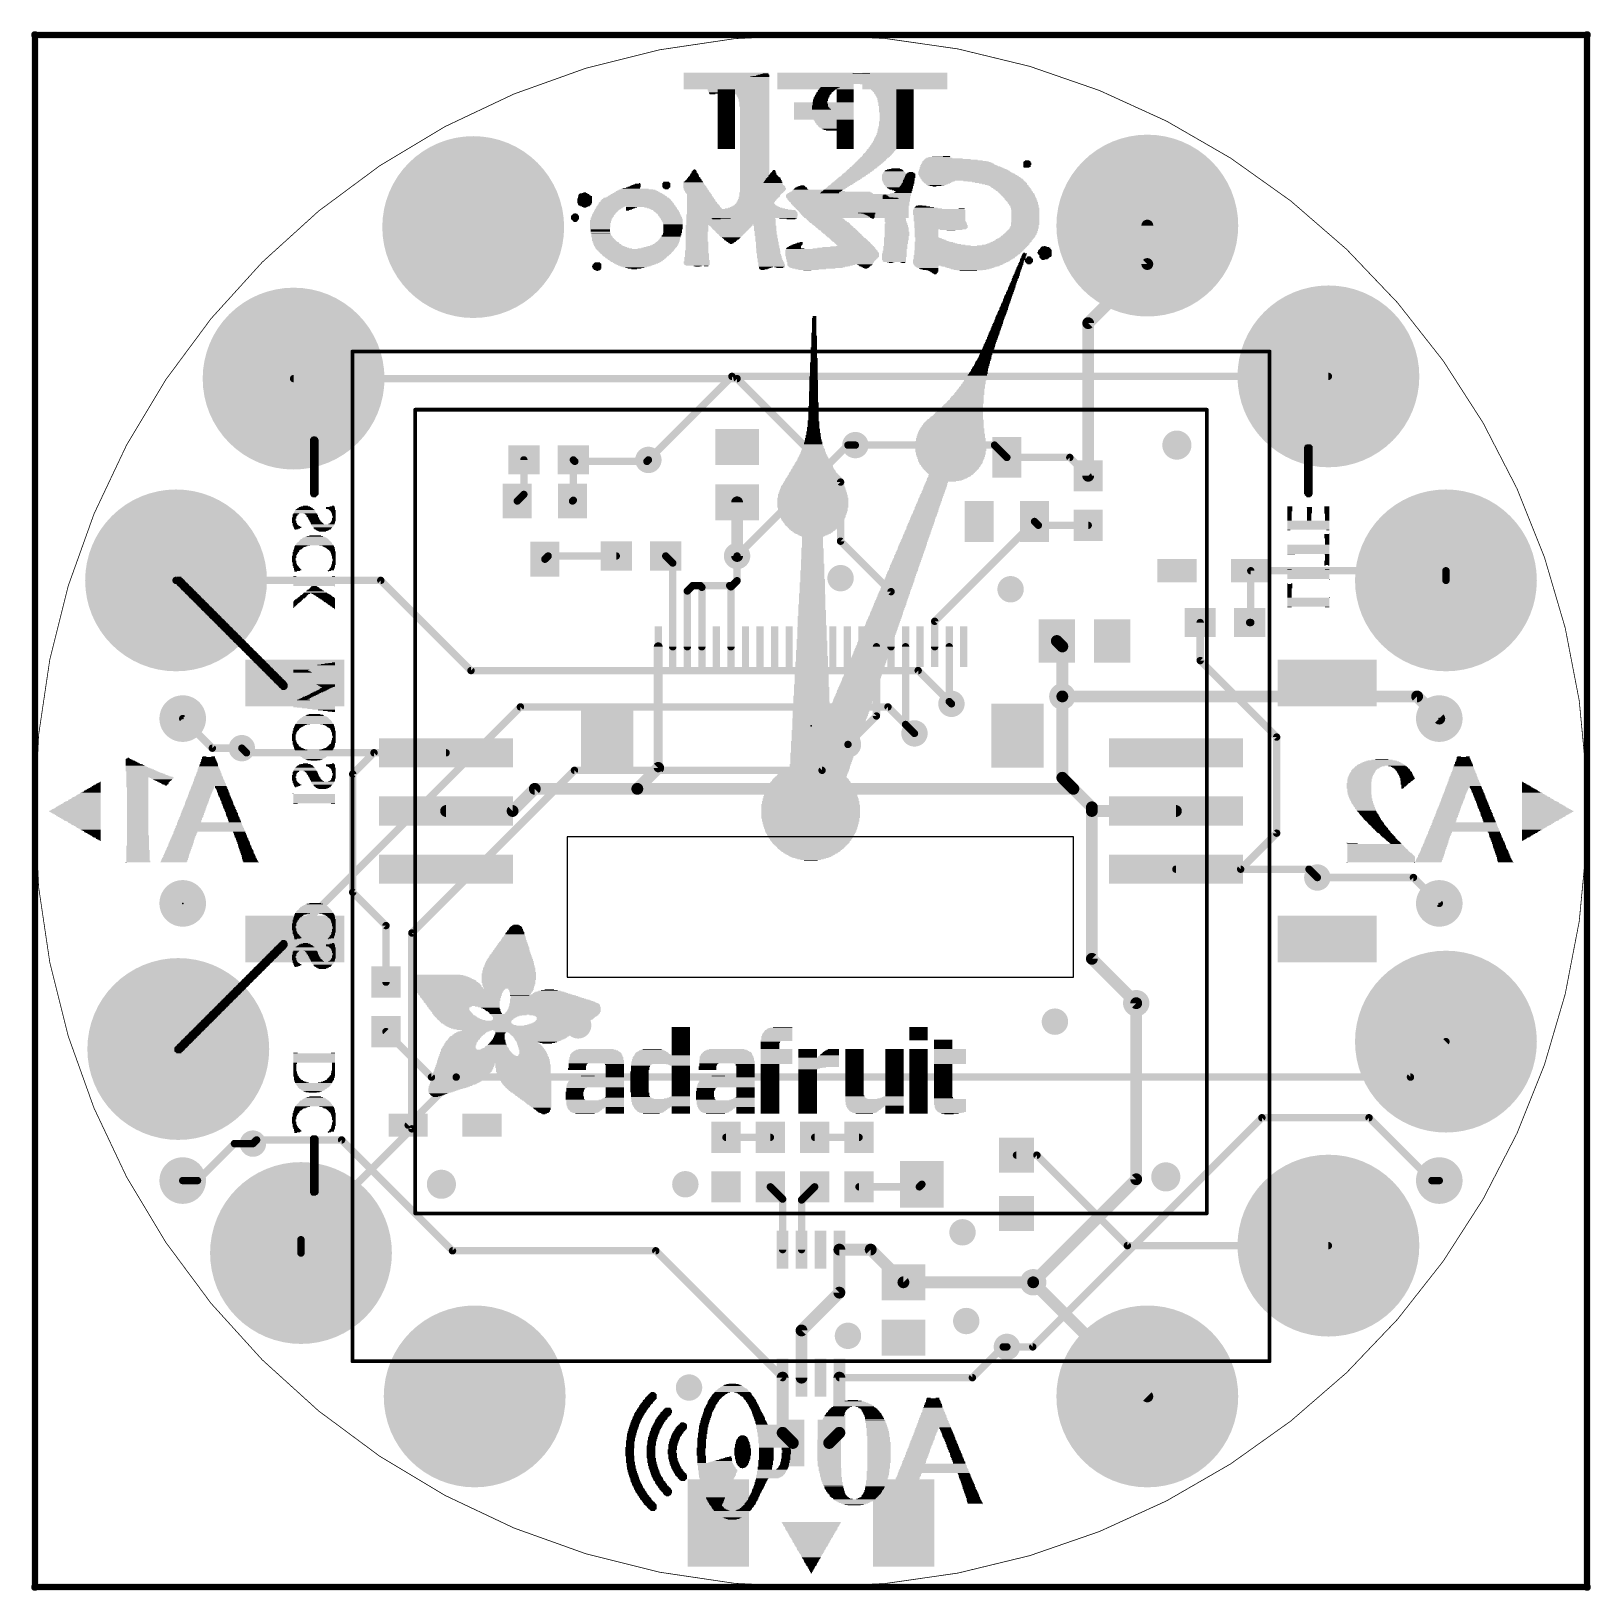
# Model space of a CAD drawing. Extents: x -26.8 to 26.8, y -26.8 to 26.8.
import ezdxf

# ---------------------------------------------------------------- set-up
doc = ezdxf.new("R2010")
doc.units = 0
for name, color, linetype in [('1', 12, 'CONTINUOUS'), ('16', 5, 'CONTINUOUS'), ('17', 110, 'CONTINUOUS'), ('18', 110, 'CONTINUOUS'), ('20', 53, 'CONTINUOUS'), ('200', 40, 'CONTINUOUS'), ('201', 6, 'CONTINUOUS'), ('22', 6, 'CONTINUOUS'), ('24', 53, 'CONTINUOUS'), ('30', 253, 'CONTINUOUS')]:
    doc.layers.add(name, color=color, linetype=linetype)

# ---------------------------------------------------------------- blocks, each defined once
blk = doc.blocks.new('RECT')
blk.add_solid([(-0.5, -0.5), (0.5, -0.5), (-0.5, 0.5), (0.5, 0.5)])
blk = doc.blocks.new('PIE')
at = {"const_width": 0.5}
blk.add_lwpolyline([(0, -0.25, 1), (0, 0.25, 1), (0, -0.25)], format="xyb", dxfattribs=at)
blk = doc.blocks.new('ROUNDP')
at = {"const_width": 0.5}
blk.add_lwpolyline([(0, -0.25, 1), (0, 0.25, 1), (0, -0.25)], format="xyb", dxfattribs=at)
blk = doc.blocks.new('ROUNDV')
at = {"const_width": 0.5}
blk.add_lwpolyline([(0, -0.25, 1), (0, 0.25, 1), (0, -0.25)], format="xyb", dxfattribs=at)

msp = doc.modelspace()

# ---------------------------------------------------------------- linework, layer by layer
at = {"layer": '1'}
for points, const_width in [([(26.67, 26.67), (-26.67, 26.67)], 0.2032), ([(-26.67, 26.67), (-26.67, -26.67)], 0.2032), ([(26.67, -26.67), (26.67, 26.67)], 0.2032), ([(11.557, 18.796), (11.557, 20.1168)], 0.4064), ([(9.525, 16.764), (11.557, 18.796)], 0.4064), ([(9.525, 11.518), (9.525, 16.764)], 0.4064), ([(-17.78, 14.859), (-2.54, 14.859)], 0.254), ([(-2.54, 14.859), (1.016, 11.303)], 0.254), ([(1.524, 12.573), (6.307, 12.573)], 0.254), ([(6.307, 12.573), (6.731, 12.149)], 0.254), ([(-9.867, 12.065), (-9.867, 10.879)], 0.254), ([(-8.167, 12.065), (-8.167, 10.679)], 0.254), ([(-8.1162, 12.0142), (-8.167, 12.065)], 0.254), ([(-5.6388, 12.0142), (-8.1162, 12.0142)], 0.254), ([(-5.588, 12.065), (-5.6388, 12.0142)], 0.254), ([(8.894, 12.149), (6.731, 12.149)], 0.254), ([(9.525, 11.518), (8.894, 12.149)], 0.254), ([(1.016, 11.303), (1.016, 9.271)], 0.254), ([(-9.867, 10.879), (-10.094, 10.652)], 0.254), ([(-8.167, 10.679), (-8.194, 10.652)], 0.254), ([(-2.54, 10.607), (-2.54, 8.763)], 0.4064), ([(4.25, 6.518), (7.681, 9.949)], 0.254), ([(7.681, 9.949), (7.812, 9.818)], 0.254), ([(7.812, 9.818), (9.525, 9.818)], 0.254), ([(1.016, 9.271), (2.75, 7.537)], 0.254), ([(-9.033, 8.763), (-9.144, 8.652)], 0.254), ([(-6.692, 8.763), (-9.033, 8.763)], 0.254), ([(-4.75, 8.521), (-4.992, 8.763)], 0.254), ([(-4.75, 5.643), (-4.75, 8.521)], 0.254), ([(-2.54, 7.913), (-2.54, 8.763)], 0.254), ([(-2.75, 7.703), (-2.54, 7.913)], 0.254), ([(21.8186, 8.255), (15.113, 8.255)], 0.254), ([(15.113, 8.255), (15.113, 6.477)], 0.254), ([(21.8186, 7.9248), (21.8186, 8.255)], 0.254), ([(-4.064, 7.747), (-4.25, 7.561)], 0.254), ([(-4.25, 7.561), (-4.25, 5.643)], 0.254), ([(-3.81, 7.747), (-4.064, 7.747)], 0.254), ([(-2.794, 7.747), (-3.81, 7.747)], 0.254), ([(-3.75, 7.687), (-3.81, 7.747)], 0.254), ([(-3.75, 5.643), (-3.75, 7.687)], 0.254), ([(-2.75, 7.703), (-2.794, 7.747)], 0.254), ([(-2.75, 5.643), (-2.75, 7.703)], 0.254), ([(2.75, 7.537), (2.75, 5.643)], 0.254), ([(4.25, 5.643), (4.25, 6.518)], 0.254), ([(13.374, 6.477), (13.374, 5.168)], 0.254), ([(15.113, 6.477), (15.074, 6.477)], 0.254), ([(8.448, 5.842), (8.636, 5.654)], 0.4064), ([(-5.25, 5.643), (-5.25, 1.481)], 0.3048), ([(2.25, 5.643), (2.25, 3.266)], 0.254), ([(3.25, 5.643), (3.25, 2.973)], 0.254), ([(4.75, 5.643), (4.75, 3.759)], 0.254), ([(8.636, 5.654), (8.636, 3.937)], 0.4064), ([(13.374, 5.168), (16.002, 2.54)], 0.254), ([(4.75, 3.759), (4.826, 3.683)], 0.254), ([(8.636, 3.937), (8.636, 1.143)], 0.4064), ([(2.25, 3.266), (1.27, 2.286)], 0.254), ([(3.25, 2.973), (3.556, 2.667)], 0.254), ([(-19.399, 2), (-19.558, 2.159)], 0.254), ([(16.002, 2.54), (16.002, -0.762)], 0.254), ([(-12.54, 2), (-19.399, 2)], 0.254), ([(-15.018, 2), (-15.748, 1.27)], 0.254), ([(-12.54, 2), (-15.018, 2)], 0.254), ([(-5.25, 1.481), (-5.969, 0.762)], 0.4064), ([(-15.748, 1.27), (-15.748, -2.794)], 0.254), ([(9.017, 0.762), (8.636, 1.143)], 0.4064), ([(-10.254, 0), (-9.492, 0.762)], 0.4064), ([(-9.492, 0.762), (-5.969, 0.762)], 0.4064), ([(-5.969, 0.762), (9.017, 0.762)], 0.4064), ([(9.652, 0.127), (9.017, 0.762)], 0.4064), ([(-12.54, 0), (-10.254, 0)], 0.4064), ([(9.652, 0), (9.652, 0.127)], 0.4064), ([(12.54, 0), (9.652, 0)], 0.4064), ([(9.652, 0), (9.652, -5.08)], 0.4064), ([(16.002, -0.762), (14.764, -2)], 0.254), ([(14.764, -2), (12.54, -2)], 0.254), ([(12.54, -2), (17.113, -2)], 0.254), ([(17.113, -2), (17.399, -2.286)], 0.254), ([(-15.748, -2.794), (-14.605, -3.937)], 0.254), ([(-14.605, -3.937), (-14.605, -5.881)], 0.254), ([(9.652, -5.08), (11.176, -6.604)], 0.4064), ([(-14.605, -7.581), (-13.042, -9.144)], 0.254), ([(21.8186, -7.9248), (20.5994, -9.144)], 0.254), ([(-13.843, -10.795), (-12.192, -9.144)], 0.254), ([(-13.042, -9.144), (-12.192, -9.144)], 0.254), ([(-12.192, -9.144), (20.5994, -9.144)], 0.254), ([(-19.05, -11.303), (-19.177, -11.43)], 0.254), ([(-16.129, -11.303), (-19.05, -11.303)], 0.254), ([(-12.319, -15.113), (-16.129, -11.303)], 0.254), ([(-2.921, -11.215), (-1.397, -11.215)], 0.254), ([(0.127, -11.215), (1.651, -11.215)], 0.254), ([(7.061, -11.827), (7.763, -11.827)], 0.254), ([(7.763, -11.827), (10.8712, -14.9352)], 0.254), ([(-0.975, -13.337), (-1.397, -12.915)], 0.254), ([(0.127, -12.915), (-0.325, -13.367)], 0.254), ([(1.651, -12.915), (3.723, -12.915)], 0.254), ([(3.723, -12.915), (3.811, -12.827)], 0.254), ([(-0.975, -15.072), (-0.975, -13.337)], 0.254), ([(-0.325, -13.367), (-0.325, -15.072)], 0.254), ([(-5.334, -15.113), (-12.319, -15.113)], 0.254), ([(-0.975, -19.472), (-5.334, -15.113)], 0.254), ([(2.052, -15.072), (0.975, -15.072)], 0.4064), ([(0.975, -16.551), (0.975, -15.072)], 0.4064), ([(3.175, -16.195), (2.052, -15.072)], 0.4064), ([(10.8712, -14.9352), (17.78, -14.9352)], 0.254), ([(7.6352, -16.195), (3.175, -16.195)], 0.4064), ([(11.557, -20.1168), (7.6352, -16.195)], 0.4064), ([(-0.325, -17.851), (0.975, -16.551)], 0.4064), ([(-0.325, -19.472), (-0.325, -17.851)], 0.4064), ([(5.547, -19.472), (6.604, -18.415)], 0.254), ([(6.604, -18.415), (6.731, -18.415)], 0.254), ([(-0.975, -19.472), (-0.975, -21.367)], 0.4064), ([(0.975, -21.367), (0.975, -19.472)], 0.4064), ([(0.975, -19.472), (5.547, -19.472)], 0.254), ([(-0.975, -21.367), (-0.625, -21.717)], 0.4064), ([(0.975, -21.367), (0.625, -21.717)], 0.4064), ([(-26.67, -26.67), (26.67, -26.67)], 0.2032)]:
    msp.add_lwpolyline(points, dxfattribs=dict(at, const_width=const_width))
for points, const_width in [([(-26.67, 26.7208, 1), (-26.67, 26.6192)], 0.1016), ([(-26.6192, 26.67, 1), (-26.7208, 26.67)], 0.1016), ([(26.7208, 26.67, 1), (26.6192, 26.67)], 0.1016), ([(26.67, 26.6192, 1), (26.67, 26.7208)], 0.1016), ([(-11.6078, 17.4498, 1), (-11.6078, 22.6822, 1), (-11.6078, 17.4498)], 1.016), ([(11.557, 17.5006, 1), (11.557, 22.733, 1), (11.557, 17.5006)], 1.016), ([(11.6586, 20.1168, 1), (11.4554, 20.1168)], 0.2032), ([(11.4554, 18.796, 1), (11.6586, 18.796)], 0.2032), ([(11.6288, 18.7242, 1), (11.4852, 18.8678)], 0.2032), ([(-17.78, 12.2428, 1), (-17.78, 17.4752, 1), (-17.78, 12.2428)], 1.016), ([(17.78, 12.319, 1), (17.78, 17.5514, 1), (17.78, 12.319)], 1.016), ([(9.6266, 16.764, 1), (9.4234, 16.764)], 0.2032), ([(9.4532, 16.8358, 1), (9.5968, 16.6922)], 0.2032), ([(-17.78, 14.9225, 1), (-17.78, 14.7955)], 0.127), ([(-2.4951, 14.9039, 1), (-2.5849, 14.8141)], 0.127), ([(-2.54, 14.7955, 1), (-2.54, 14.9225)], 0.127), ([(1.524, 12.6365, 1), (1.524, 12.5095)], 0.127), ([(6.3519, 12.6179, 1), (6.2621, 12.5281)], 0.127), ([(6.307, 12.5095, 1), (6.307, 12.6365)], 0.127), ([(-9.8035, 12.065, 1), (-9.9305, 12.065)], 0.127), ([(-8.1035, 12.065, 1), (-8.2305, 12.065)], 0.127), ([(-8.1221, 12.1099, 1), (-8.2119, 12.0201)], 0.127), ([(-8.1162, 12.0777, 1), (-8.1162, 11.9507)], 0.127), ([(-8.1611, 11.9693, 1), (-8.0713, 12.0591)], 0.127), ([(-5.6837, 12.0591, 1), (-5.5939, 11.9693)], 0.127), ([(-5.6388, 11.9507, 1), (-5.6388, 12.0777)], 0.127), ([(-5.5431, 12.0201, 1), (-5.6329, 12.1099)], 0.127), ([(6.731, 12.2125, 1), (6.731, 12.0855)], 0.127), ([(6.6861, 12.1041, 1), (6.7759, 12.1939)], 0.127), ([(8.9389, 12.1939, 1), (8.8491, 12.1041)], 0.127), ([(8.894, 12.0855, 1), (8.894, 12.2125)], 0.127), ([(1.0795, 11.303, 1), (0.9525, 11.303)], 0.127), ([(0.9711, 11.2581, 1), (1.0609, 11.3479)], 0.127), ([(9.4234, 11.518, 1), (9.6266, 11.518)], 0.2032), ([(9.4801, 11.4731, 1), (9.5699, 11.5629)], 0.127), ([(-21.8186, 5.3086, 1), (-21.8186, 10.541, 1), (-21.8186, 5.3086)], 1.016), ([(-10.1389, 10.6969, 1), (-10.0491, 10.6071)], 0.127), ([(-9.9305, 10.879, 1), (-9.8035, 10.879)], 0.127), ([(-9.8221, 10.8341, 1), (-9.9119, 10.9239)], 0.127), ([(-8.2389, 10.6969, 1), (-8.1491, 10.6071)], 0.127), ([(-8.2305, 10.679, 1), (-8.1035, 10.679)], 0.127), ([(-8.1221, 10.6341, 1), (-8.2119, 10.7239)], 0.127), ([(-2.4384, 10.607, 1), (-2.6416, 10.607)], 0.2032), ([(21.8186, 5.3086, 1), (21.8186, 10.541, 1), (21.8186, 5.3086)], 1.016), ([(7.7259, 9.9939, 1), (7.6361, 9.9041)], 0.127), ([(7.7259, 9.9041, 1), (7.6361, 9.9939)], 0.127), ([(7.812, 9.8815, 1), (7.812, 9.7545)], 0.127), ([(7.7671, 9.7731, 1), (7.8569, 9.8629)], 0.127), ([(9.525, 9.7545, 1), (9.525, 9.8815)], 0.127), ([(1.0609, 9.3159, 1), (0.9711, 9.2261)], 0.127), ([(0.9525, 9.271, 1), (1.0795, 9.271)], 0.127), ([(-9.1889, 8.6969, 1), (-9.0991, 8.6071)], 0.127), ([(-9.033, 8.8265, 1), (-9.033, 8.6995)], 0.127), ([(-8.9881, 8.7181, 1), (-9.0779, 8.8079)], 0.127), ([(-6.692, 8.6995, 1), (-6.692, 8.8265)], 0.127), ([(-4.9471, 8.8079, 1), (-5.0369, 8.7181)], 0.127), ([(-4.6865, 8.521, 1), (-4.8135, 8.521)], 0.127), ([(-4.7949, 8.4761, 1), (-4.7051, 8.5659)], 0.127), ([(-2.6416, 8.763, 1), (-2.4384, 8.763)], 0.2032), ([(-2.4765, 8.763, 1), (-2.6035, 8.763)], 0.127), ([(-2.4951, 7.8681, 1), (-2.5849, 7.9579)], 0.127), ([(15.113, 8.3185, 1), (15.113, 8.1915)], 0.127), ([(15.1765, 8.255, 1), (15.0495, 8.255)], 0.127), ([(21.8821, 8.255, 1), (21.7551, 8.255)], 0.127), ([(21.8186, 8.1915, 1), (21.8186, 8.3185)], 0.127), ([(-4.1865, 7.561, 1), (-4.3135, 7.561)], 0.127), ([(-4.2949, 7.6059, 1), (-4.2051, 7.5161)], 0.127), ([(-4.064, 7.8105, 1), (-4.064, 7.6835)], 0.127), ([(-4.0191, 7.7021, 1), (-4.1089, 7.7919)], 0.127), ([(-3.81, 7.8105, 1), (-3.81, 7.6835)], 0.127), ([(-3.7651, 7.7919, 1), (-3.8549, 7.7021)], 0.127), ([(-3.6865, 7.687, 1), (-3.8135, 7.687)], 0.127), ([(-3.81, 7.6835, 1), (-3.81, 7.8105)], 0.127), ([(-3.7949, 7.6421, 1), (-3.7051, 7.7319)], 0.127), ([(-2.7491, 7.7919, 1), (-2.8389, 7.7021)], 0.127), ([(-2.6865, 7.703, 1), (-2.8135, 7.703)], 0.127), ([(-2.7949, 7.7479, 1), (-2.7051, 7.6581)], 0.127), ([(-2.7949, 7.6581, 1), (-2.7051, 7.7479)], 0.127), ([(-2.794, 7.6835, 1), (-2.794, 7.8105)], 0.127), ([(-2.6035, 7.913, 1), (-2.4765, 7.913)], 0.127), ([(2.8135, 7.537, 1), (2.6865, 7.537)], 0.127), ([(2.7051, 7.4921, 1), (2.7949, 7.5819)], 0.127), ([(21.7551, 7.9248, 1), (21.8821, 7.9248)], 0.127), ([(4.3135, 6.518, 1), (4.1865, 6.518)], 0.127), ([(4.2051, 6.5629, 1), (4.2949, 6.4731)], 0.127), ([(13.4375, 6.477, 1), (13.3105, 6.477)], 0.127), ([(15.074, 6.5405, 1), (15.074, 6.4135)], 0.127), ([(15.0495, 6.477, 1), (15.1765, 6.477)], 0.127), ([(15.113, 6.4135, 1), (15.113, 6.5405)], 0.127), ([(8.5198, 5.9138, 1), (8.3762, 5.7702)], 0.2032), ([(-5.1738, 5.643, 1), (-5.3262, 5.643)], 0.1524), ([(-4.8135, 5.643, 1), (-4.6865, 5.643)], 0.127), ([(-4.3135, 5.643, 1), (-4.1865, 5.643)], 0.127), ([(-3.8135, 5.643, 1), (-3.6865, 5.643)], 0.127), ([(-2.8135, 5.643, 1), (-2.6865, 5.643)], 0.127), ([(2.3135, 5.643, 1), (2.1865, 5.643)], 0.127), ([(2.6865, 5.643, 1), (2.8135, 5.643)], 0.127), ([(3.3135, 5.643, 1), (3.1865, 5.643)], 0.127), ([(4.1865, 5.643, 1), (4.3135, 5.643)], 0.127), ([(4.8135, 5.643, 1), (4.6865, 5.643)], 0.127), ([(8.7376, 5.654, 1), (8.5344, 5.654)], 0.2032), ([(8.5642, 5.5822, 1), (8.7078, 5.7258)], 0.2032), ([(13.4189, 5.2129, 1), (13.3291, 5.1231)], 0.127), ([(13.3105, 5.168, 1), (13.4375, 5.168)], 0.127), ([(4.7949, 3.8039, 1), (4.7051, 3.7141)], 0.127), ([(4.6865, 3.759, 1), (4.8135, 3.759)], 0.127), ([(4.7811, 3.6381, 1), (4.8709, 3.7279)], 0.127), ([(8.7376, 3.937, 1), (8.5344, 3.937)], 0.2032), ([(8.5344, 3.937, 1), (8.7376, 3.937)], 0.2032), ([(2.1865, 3.266, 1), (2.3135, 3.266)], 0.127), ([(2.2949, 3.2211, 1), (2.2051, 3.3109)], 0.127), ([(3.2949, 3.0179, 1), (3.2051, 2.9281)], 0.127), ([(3.1865, 2.973, 1), (3.3135, 2.973)], 0.127), ([(3.5111, 2.6221, 1), (3.6009, 2.7119)], 0.127), ([(-19.5131, 2.2039, 1), (-19.6029, 2.1141)], 0.127), ([(1.2251, 2.3309, 1), (1.3149, 2.2411)], 0.127), ([(16.0655, 2.54, 1), (15.9385, 2.54)], 0.127), ([(15.9571, 2.4951, 1), (16.0469, 2.5849)], 0.127), ([(-19.399, 2.0635, 1), (-19.399, 1.9365)], 0.127), ([(-19.4439, 1.9551, 1), (-19.3541, 2.0449)], 0.127), ([(-15.018, 2.0635, 1), (-15.018, 1.9365)], 0.127), ([(-14.9731, 1.9551, 1), (-15.0629, 2.0449)], 0.127), ([(-12.54, 1.9365, 1), (-12.54, 2.0635)], 0.127), ([(-12.54, 1.9365, 1), (-12.54, 2.0635)], 0.127), ([(-5.1782, 1.4092, 1), (-5.3218, 1.5528)], 0.2032), ([(-15.6845, 1.27, 1), (-15.8115, 1.27)], 0.127), ([(-15.7929, 1.3149, 1), (-15.7031, 1.2251)], 0.127), ([(-5.3262, 1.481, 1), (-5.1738, 1.481)], 0.1524), ([(8.5344, 1.143, 1), (8.7376, 1.143)], 0.2032), ([(8.7078, 1.2148, 1), (8.5642, 1.0712)], 0.2032), ([(-9.492, 0.8636, 1), (-9.492, 0.6604)], 0.2032), ([(-9.4202, 0.6902, 1), (-9.5638, 0.8338)], 0.2032), ([(-5.969, 0.8636, 1), (-5.969, 0.6604)], 0.2032), ([(-6.0408, 0.8338, 1), (-5.8972, 0.6902)], 0.2032), ([(-5.969, 0.6604, 1), (-5.969, 0.8636)], 0.2032), ([(9.0888, 0.8338, 1), (8.9452, 0.6902)], 0.2032), ([(8.9452, 0.6902, 1), (9.0888, 0.8338)], 0.2032), ([(9.017, 0.6604, 1), (9.017, 0.8636)], 0.2032), ([(-12.54, 0.1016, 1), (-12.54, -0.1016)], 0.2032), ([(-10.3258, 0.0718, 1), (-10.1822, -0.0718)], 0.2032), ([(-10.254, -0.1016, 1), (-10.254, 0.1016)], 0.2032), ([(9.7536, 0.127, 1), (9.5504, 0.127)], 0.2032), ([(9.652, 0.1016, 1), (9.652, -0.1016)], 0.2032), ([(9.7536, 0, 1), (9.5504, 0)], 0.2032), ([(9.5504, 0, 1), (9.7536, 0)], 0.2032), ([(9.5802, 0.0552, 1), (9.7238, 0.1988)], 0.2032), ([(12.54, -0.1016, 1), (12.54, 0.1016)], 0.2032), ([(15.9385, -0.762, 1), (16.0655, -0.762)], 0.127), ([(16.0469, -0.8069, 1), (15.9571, -0.7171)], 0.127), ([(12.54, -1.9365, 1), (12.54, -2.0635)], 0.127), ([(12.54, -1.9365, 1), (12.54, -2.0635)], 0.127), ([(14.7191, -1.9551, 1), (14.8089, -2.0449)], 0.127), ([(14.764, -2.0635, 1), (14.764, -1.9365)], 0.127), ([(17.1579, -1.9551, 1), (17.0681, -2.0449)], 0.127), ([(17.113, -2.0635, 1), (17.113, -1.9365)], 0.127), ([(-15.7031, -2.7491, 1), (-15.7929, -2.8389)], 0.127), ([(17.3541, -2.3309, 1), (17.4439, -2.2411)], 0.127), ([(-15.8115, -2.794, 1), (-15.6845, -2.794)], 0.127), ([(-14.5415, -3.937, 1), (-14.6685, -3.937)], 0.127), ([(-14.6499, -3.9819, 1), (-14.5601, -3.8921)], 0.127), ([(21.8186, -10.541, 1), (21.8186, -5.3086, 1), (21.8186, -10.541)], 1.016), ([(-21.7424, -10.795, 1), (-21.7424, -5.5626, 1), (-21.7424, -10.795)], 1.016), ([(9.5504, -5.08, 1), (9.7536, -5.08)], 0.2032), ([(9.7238, -5.0082, 1), (9.5802, -5.1518)], 0.2032), ([(-14.6685, -5.881, 1), (-14.5415, -5.881)], 0.127), ([(11.1042, -6.6758, 1), (11.2478, -6.5322)], 0.2032), ([(-14.5601, -7.5361, 1), (-14.6499, -7.6259)], 0.127), ([(21.8635, -7.9697, 1), (21.7737, -7.8799)], 0.127), ([(-13.042, -9.0805, 1), (-13.042, -9.2075)], 0.127), ([(-13.0869, -9.1889, 1), (-12.9971, -9.0991)], 0.127), ([(-12.192, -9.0805, 1), (-12.192, -9.2075)], 0.127), ([(-12.1471, -9.1889, 1), (-12.2369, -9.0991)], 0.127), ([(-12.192, -9.2075, 1), (-12.192, -9.0805)], 0.127), ([(20.5545, -9.0991, 1), (20.6443, -9.1889)], 0.127), ([(20.5994, -9.2075, 1), (20.5994, -9.0805)], 0.127), ([(-13.8879, -10.7501, 1), (-13.7981, -10.8399)], 0.127), ([(-19.05, -11.2395, 1), (-19.05, -11.3665)], 0.127), ([(-19.0051, -11.3479, 1), (-19.0949, -11.2581)], 0.127), ([(-16.0841, -11.2581, 1), (-16.1739, -11.3479)], 0.127), ([(-16.129, -11.3665, 1), (-16.129, -11.2395)], 0.127), ([(-2.921, -11.1515, 1), (-2.921, -11.2785)], 0.127), ([(-1.397, -11.2785, 1), (-1.397, -11.1515)], 0.127), ([(0.127, -11.1515, 1), (0.127, -11.2785)], 0.127), ([(1.651, -11.2785, 1), (1.651, -11.1515)], 0.127), ([(-19.2219, -11.3851, 1), (-19.1321, -11.4749)], 0.127), ([(7.061, -11.7635, 1), (7.061, -11.8905)], 0.127), ([(7.8079, -11.7821, 1), (7.7181, -11.8719)], 0.127), ([(7.763, -11.8905, 1), (7.763, -11.7635)], 0.127), ([(-17.526, -17.8054, 1), (-17.526, -12.573, 1), (-17.526, -17.8054)], 1.016), ([(17.78, -17.5514, 1), (17.78, -12.319, 1), (17.78, -17.5514)], 1.016), ([(-1.3521, -12.8701, 1), (-1.4419, -12.9599)], 0.127), ([(0.1719, -12.9599, 1), (0.0821, -12.8701)], 0.127), ([(1.651, -12.8515, 1), (1.651, -12.9785)], 0.127), ([(3.6781, -12.8701, 1), (3.7679, -12.9599)], 0.127), ([(3.723, -12.9785, 1), (3.723, -12.8515)], 0.127), ([(3.8559, -12.8719, 1), (3.7661, -12.7821)], 0.127), ([(-0.9115, -13.337, 1), (-1.0385, -13.337)], 0.127), ([(-1.0199, -13.3819, 1), (-0.9301, -13.2921)], 0.127), ([(-0.2615, -13.367, 1), (-0.3885, -13.367)], 0.127), ([(-0.3699, -13.3221, 1), (-0.2801, -13.4119)], 0.127), ([(-12.319, -15.0495, 1), (-12.319, -15.1765)], 0.127), ([(-12.3639, -15.1579, 1), (-12.2741, -15.0681)], 0.127), ([(-5.2891, -15.0681, 1), (-5.3789, -15.1579)], 0.127), ([(-5.334, -15.1765, 1), (-5.334, -15.0495)], 0.127), ([(0.975, -14.9704, 1), (0.975, -15.1736)], 0.2032), ([(1.0766, -15.072, 1), (0.8734, -15.072)], 0.2032), ([(2.1238, -15.0002, 1), (1.9802, -15.1438)], 0.2032), ([(2.052, -15.1736, 1), (2.052, -14.9704)], 0.2032), ([(10.8712, -14.8717, 1), (10.8712, -14.9987)], 0.127), ([(10.8263, -14.9801, 1), (10.9161, -14.8903)], 0.127), ([(17.78, -14.9987, 1), (17.78, -14.8717)], 0.127), ([(-1.0385, -15.072, 1), (-0.9115, -15.072)], 0.127), ([(-0.3885, -15.072, 1), (-0.2615, -15.072)], 0.127), ([(3.175, -16.0934, 1), (3.175, -16.2966)], 0.2032), ([(3.1032, -16.2668, 1), (3.2468, -16.1232)], 0.2032), ([(7.707, -16.1232, 1), (7.5634, -16.2668)], 0.2032), ([(7.6352, -16.2966, 1), (7.6352, -16.0934)], 0.2032), ([(0.8734, -16.551, 1), (1.0766, -16.551)], 0.2032), ([(1.0468, -16.6228, 1), (0.9032, -16.4792)], 0.2032), ([(-11.557, -22.733, 1), (-11.557, -17.5006, 1), (-11.557, -22.733)], 1.016), ([(11.557, -22.733, 1), (11.557, -17.5006, 1), (11.557, -22.733)], 1.016), ([(-0.2234, -17.851, 1), (-0.4266, -17.851)], 0.2032), ([(-0.3968, -17.7792, 1), (-0.2532, -17.9228)], 0.2032), ([(6.604, -18.3515, 1), (6.604, -18.4785)], 0.127), ([(6.6489, -18.4599, 1), (6.5591, -18.3701)], 0.127), ([(6.731, -18.4785, 1), (6.731, -18.3515)], 0.127), ([(-0.8734, -19.472, 1), (-1.0766, -19.472)], 0.2032), ([(1.0766, -19.472, 1), (0.8734, -19.472)], 0.2032), ([(-1.0199, -19.5169, 1), (-0.9301, -19.4271)], 0.127), ([(-0.4266, -19.472, 1), (-0.2234, -19.472)], 0.2032), ([(0.975, -19.4085, 1), (0.975, -19.5355)], 0.127), ([(5.5021, -19.4271, 1), (5.5919, -19.5169)], 0.127), ([(5.547, -19.5355, 1), (5.547, -19.4085)], 0.127), ([(11.4852, -20.1886, 1), (11.6288, -20.045)], 0.2032), ([(-1.0766, -21.367, 1), (-0.8734, -21.367)], 0.2032), ([(-0.9032, -21.2952, 1), (-1.0468, -21.4388)], 0.2032), ([(0.8734, -21.367, 1), (1.0766, -21.367)], 0.2032), ([(1.0468, -21.4388, 1), (0.9032, -21.2952)], 0.2032), ([(-0.6968, -21.7888, 1), (-0.5532, -21.6452)], 0.2032), ([(0.5532, -21.6452, 1), (0.6968, -21.7888)], 0.2032), ([(-26.67, -26.6192, 1), (-26.67, -26.7208)], 0.1016), ([(-26.7208, -26.67, 1), (-26.6192, -26.67)], 0.1016), ([(26.6192, -26.67, 1), (26.7208, -26.67)], 0.1016), ([(26.67, -26.7208, 1), (26.67, -26.6192)], 0.1016)]:
    msp.add_lwpolyline(points, format="xyb", dxfattribs=dict(at, const_width=const_width))
at = {"layer": '16'}
for points, const_width in [([(26.67, 26.67), (-26.67, 26.67)], 0.254), ([(-26.67, 26.67), (-26.67, -26.67)], 0.254), ([(26.67, -26.67), (26.67, 26.67)], 0.254), ([(-2.7178, 14.9352), (-5.588, 12.065)], 0.254), ([(17.78, 14.9352), (-2.7178, 14.9352)], 0.254), ([(-2.54, 8.763), (1.27, 12.573)], 0.254), ([(1.27, 12.573), (1.524, 12.573)], 0.254), ([(-14.7828, 7.9248), (-21.8186, 7.9248)], 0.254), ([(-11.684, 4.826), (-14.7828, 7.9248)], 0.254), ([(3.683, 4.826), (-11.684, 4.826)], 0.254), ([(4.826, 3.683), (3.683, 4.826)], 0.254), ([(8.636, 3.937), (20.828, 3.937)], 0.4064), ([(20.828, 3.937), (21.59, 3.175)], 0.4064), ([(-9.9862, 3.5774), (-21.7424, -8.1788)], 0.254), ([(-20.574, 2.159), (-21.59, 3.175)], 0.254), ([(2.6456, 3.5774), (-9.9862, 3.5774)], 0.254), ([(3.556, 2.667), (2.6456, 3.5774)], 0.254), ([(-19.558, 2.159), (-20.574, 2.159)], 0.254), ([(1.27, 2.286), (0.381, 1.397)], 0.254), ([(-8.128, 1.397), (-13.716, -4.191)], 0.254), ([(0.381, 1.397), (-8.128, 1.397)], 0.254), ([(17.399, -2.286), (20.701, -2.286)], 0.254), ([(20.701, -2.286), (21.59, -3.175)], 0.254), ([(-13.716, -4.191), (-13.716, -10.922)], 0.254), ([(11.176, -6.604), (11.176, -12.6542)], 0.4064), ([(7.62, -18.415), (15.494, -10.541)], 0.254), ([(15.494, -10.541), (19.177, -10.541)], 0.254), ([(19.177, -10.541), (21.336, -12.7)], 0.254), ([(-13.716, -10.922), (-17.526, -14.732)], 0.254), ([(-19.812, -11.43), (-21.082, -12.7)], 0.254), ([(-19.177, -11.43), (-19.812, -11.43)], 0.254), ([(-21.082, -12.7), (-21.59, -12.7)], 0.254), ([(11.176, -12.6542), (7.6352, -16.195)], 0.4064), ([(21.336, -12.7), (21.59, -12.7)], 0.254), ([(-17.526, -14.732), (-17.526, -15.1892)], 0.254), ([(6.731, -18.415), (7.62, -18.415)], 0.254), ([(-26.67, -26.67), (26.67, -26.67)], 0.254)]:
    msp.add_lwpolyline(points, dxfattribs=dict(at, const_width=const_width))
for points, const_width in [([(-26.67, 26.7335, 1), (-26.67, 26.6065)], 0.127), ([(-26.6065, 26.67, 1), (-26.7335, 26.67)], 0.127), ([(26.7335, 26.67, 1), (26.6065, 26.67)], 0.127), ([(26.67, 26.6065, 1), (26.67, 26.7335)], 0.127), ([(-2.7178, 14.9987, 1), (-2.7178, 14.8717)], 0.127), ([(-2.6729, 14.8903, 1), (-2.7627, 14.9801)], 0.127), ([(17.78, 14.8717, 1), (17.78, 14.9987)], 0.127), ([(1.27, 12.6365, 1), (1.27, 12.5095)], 0.127), ([(1.3149, 12.5281, 1), (1.2251, 12.6179)], 0.127), ([(1.524, 12.5095, 1), (1.524, 12.6365)], 0.127), ([(-5.6329, 12.1099, 1), (-5.5431, 12.0201)], 0.127), ([(-2.5849, 8.8079, 1), (-2.4951, 8.7181)], 0.127), ([(-21.8186, 7.9883, 1), (-21.8186, 7.8613)], 0.127), ([(-14.7379, 7.9697, 1), (-14.8277, 7.8799)], 0.127), ([(-14.7828, 7.8613, 1), (-14.7828, 7.9883)], 0.127), ([(-11.684, 4.8895, 1), (-11.684, 4.7625)], 0.127), ([(-11.7289, 4.7811, 1), (-11.6391, 4.8709)], 0.127), ([(3.7279, 4.8709, 1), (3.6381, 4.7811)], 0.127), ([(3.683, 4.7625, 1), (3.683, 4.8895)], 0.127), ([(4.7811, 3.6381, 1), (4.8709, 3.7279)], 0.127), ([(8.636, 4.0386, 1), (8.636, 3.8354)], 0.2032), ([(20.8998, 4.0088, 1), (20.7562, 3.8652)], 0.2032), ([(20.828, 3.8354, 1), (20.828, 4.0386)], 0.2032), ([(-21.5451, 3.2199, 1), (-21.6349, 3.1301)], 0.127), ([(-9.9862, 3.6409, 1), (-9.9862, 3.5139)], 0.127), ([(-9.9413, 3.5325, 1), (-10.0311, 3.6223)], 0.127), ([(2.6905, 3.6223, 1), (2.6007, 3.5325)], 0.127), ([(2.6456, 3.5139, 1), (2.6456, 3.6409)], 0.127), ([(21.5182, 3.1032, 1), (21.6618, 3.2468)], 0.2032), ([(3.5111, 2.6221, 1), (3.6009, 2.7119)], 0.127), ([(-20.574, 2.2225, 1), (-20.574, 2.0955)], 0.127), ([(-20.6189, 2.1141, 1), (-20.5291, 2.2039)], 0.127), ([(-19.558, 2.0955, 1), (-19.558, 2.2225)], 0.127), ([(1.3149, 2.2411, 1), (1.2251, 2.3309)], 0.127), ([(-8.128, 1.4605, 1), (-8.128, 1.3335)], 0.127), ([(-8.0831, 1.3521, 1), (-8.1729, 1.4419)], 0.127), ([(0.3361, 1.4419, 1), (0.4259, 1.3521)], 0.127), ([(0.381, 1.3335, 1), (0.381, 1.4605)], 0.127), ([(17.399, -2.2225, 1), (17.399, -2.3495)], 0.127), ([(20.7459, -2.2411, 1), (20.6561, -2.3309)], 0.127), ([(20.701, -2.3495, 1), (20.701, -2.2225)], 0.127), ([(21.5451, -3.2199, 1), (21.6349, -3.1301)], 0.127), ([(-13.6525, -4.191, 1), (-13.7795, -4.191)], 0.127), ([(-13.7609, -4.1461, 1), (-13.6711, -4.2359)], 0.127), ([(11.2776, -6.604, 1), (11.0744, -6.604)], 0.2032), ([(-21.7873, -8.1339, 1), (-21.6975, -8.2237)], 0.127), ([(15.494, -10.4775, 1), (15.494, -10.6045)], 0.127), ([(15.5389, -10.5859, 1), (15.4491, -10.4961)], 0.127), ([(19.2219, -10.4961, 1), (19.1321, -10.5859)], 0.127), ([(19.177, -10.6045, 1), (19.177, -10.4775)], 0.127), ([(-13.7795, -10.922, 1), (-13.6525, -10.922)], 0.127), ([(-13.6711, -10.9669, 1), (-13.7609, -10.8771)], 0.127), ([(-19.812, -11.3665, 1), (-19.812, -11.4935)], 0.127), ([(-19.7671, -11.4749, 1), (-19.8569, -11.3851)], 0.127), ([(-19.177, -11.4935, 1), (-19.177, -11.3665)], 0.127), ([(-21.59, -12.6365, 1), (-21.59, -12.7635)], 0.127), ([(-21.1269, -12.6551, 1), (-21.0371, -12.7449)], 0.127), ([(-21.082, -12.7635, 1), (-21.082, -12.6365)], 0.127), ([(11.0744, -12.6542, 1), (11.2776, -12.6542)], 0.2032), ([(11.2478, -12.726, 1), (11.1042, -12.5824)], 0.2032), ([(21.336, -12.6365, 1), (21.336, -12.7635)], 0.127), ([(21.2911, -12.7449, 1), (21.3809, -12.6551)], 0.127), ([(21.59, -12.7635, 1), (21.59, -12.6365)], 0.127), ([(-17.4625, -14.732, 1), (-17.5895, -14.732)], 0.127), ([(-17.5709, -14.6871, 1), (-17.4811, -14.7769)], 0.127), ([(-17.5895, -15.1892, 1), (-17.4625, -15.1892)], 0.127), ([(7.5634, -16.1232, 1), (7.707, -16.2668)], 0.2032), ([(6.731, -18.3515, 1), (6.731, -18.4785)], 0.127), ([(7.5751, -18.3701, 1), (7.6649, -18.4599)], 0.127), ([(7.62, -18.4785, 1), (7.62, -18.3515)], 0.127), ([(-26.67, -26.6065, 1), (-26.67, -26.7335)], 0.127), ([(-26.7335, -26.67, 1), (-26.6065, -26.67)], 0.127), ([(26.6065, -26.67, 1), (26.7335, -26.67)], 0.127), ([(26.67, -26.7335, 1), (26.67, -26.6065)], 0.127)]:
    msp.add_lwpolyline(points, format="xyb", dxfattribs=dict(at, const_width=const_width))
at = {"layer": '20'}
for p, q in [((9.017, -0.889), (-8.382, -0.889)), ((-8.382, -0.889), (-8.382, -5.715)), ((9.017, -5.715), (9.017, -0.889)), ((-8.382, -5.715), (9.017, -5.715))]:
    msp.add_line(p, q, dxfattribs=at)
at = {"layer": '20', "const_width": 0.0254}
msp.add_lwpolyline([(0, -26.67, 1), (0, 26.67, 1), (0, -26.67)], format="xyb", dxfattribs=at)
at = {"layer": '22', "const_width": 0.0635}
for points in [[(-15.76, 15.8228, 1), (-15.76, 15.7592)], [(-15.7283, 15.791, 1), (-15.7918, 15.791)], [(15.7918, 15.791, 1), (15.7283, 15.791)], [(15.76, 15.7592, 1), (15.76, 15.8228)], [(-13.6, 13.8228, 1), (-13.6, 13.7592)], [(-13.5683, 13.791, 1), (-13.6318, 13.791)], [(13.6318, 13.791, 1), (13.5683, 13.791)], [(13.6, 13.7592, 1), (13.6, 13.8228)], [(-13.6, -13.7973, 1), (-13.6, -13.8608)], [(-13.6318, -13.829, 1), (-13.5683, -13.829)], [(13.5683, -13.829, 1), (13.6318, -13.829)], [(13.6, -13.8608, 1), (13.6, -13.7973)], [(-15.76, -18.8773, 1), (-15.76, -18.9408)], [(-15.7918, -18.909, 1), (-15.7283, -18.909)], [(15.7283, -18.909, 1), (15.7918, -18.909)], [(15.76, -18.9408, 1), (15.76, -18.8773)]]:
    msp.add_lwpolyline(points, format="xyb", dxfattribs=at)
at = {"layer": '22', "const_width": 0.127}
for points in [[(15.76, 15.791), (-15.76, 15.791)], [(-15.76, 15.791), (-15.76, -18.909)], [(15.76, -18.909), (15.76, 15.791)], [(13.6, 13.791), (-13.6, 13.791)], [(-13.6, 13.791), (-13.6, -13.829)], [(13.6, -13.829), (13.6, 13.791)], [(-13.6, -13.829), (13.6, -13.829)], [(-15.76, -18.909), (15.76, -18.909)]]:
    msp.add_lwpolyline(points, dxfattribs=at)
at = {"layer": '24'}
for p in [(-21.59, 3.175), (0, 2.921), (21.59, 3.175), (-21.59, -3.175), (21.59, -3.175), (-21.59, -12.7), (21.59, -12.7), (26.67, -26.67)]:
    msp.add_point(p, dxfattribs=at)

# ---------------------------------------------------------------- block references
at = {"layer": '1'}
for p, xscale, yscale, rotation in [((-2.54, 12.507), 1.24, 1.5, 90), ((-2.54, 10.607), 1.24, 1.5, 90), ((12.573, 8.255), 1.35, 0.8, 180), ((15.113, 8.255), 1.35, 0.8, 180), ((-17.74, 4.4), 3.4, 1.6, 180), ((-17.74, -4.4), 3.4, 1.6, 180), ((7.061, -11.827), 1.2, 1.2, 180), ((3.811, -12.827), 1.6, 1.5, 90), ((7.061, -13.827), 1.2, 1.2, 180), ((-0.975, -15.072), 1.3, 0.4, 270), ((-0.325, -15.072), 1.3, 0.4, 270), ((0.325, -15.072), 1.3, 0.4, 270), ((0.975, -15.072), 1.3, 0.4, 270), ((3.175, -16.195), 1.24, 1.5, 270), ((3.175, -18.095), 1.24, 1.5, 270), ((-0.975, -19.472), 1.3, 0.4, 270), ((-0.325, -19.472), 1.3, 0.4, 270), ((0.325, -19.472), 1.3, 0.4, 270), ((0.975, -19.472), 1.3, 0.4, 270), ((-3.185, -24.467), 3, 2.1, 90), ((3.185, -24.467), 3, 2.1, 90)]:
    msp.add_blockref('RECT', p, dxfattribs=dict(at, xscale=xscale, yscale=yscale, rotation=rotation))
for p in [(12.573, 12.573), (12.192, -12.573), (-12.7, -12.827)]:
    msp.add_blockref('PIE', p, dxfattribs=at)
at = {"layer": '1', "xscale": 1.075}
for p in [(-9.867, 12.065), (-8.167, 12.065), (-6.692, 8.763), (-4.992, 8.763), (13.374, 6.477), (15.074, 6.477)]:
    msp.add_blockref('RECT', p, dxfattribs=at)
at = {"layer": '1', "yscale": 1.4}
for p in [(6.731, 12.149), (5.781, 9.949), (7.681, 9.949)]:
    msp.add_blockref('RECT', p, dxfattribs=at)
at = {"layer": '1', "xscale": 1.075}
for p, rotation in [((9.525, 11.518), 90), ((9.525, 9.818), 90), ((-14.605, -5.881), 270), ((-14.605, -7.581), 270), ((-2.921, -11.215), 270), ((-1.397, -11.215), 270), ((0.127, -11.215), 270), ((1.651, -11.215), 270), ((-2.921, -12.915), 270), ((-1.397, -12.915), 270), ((0.127, -12.915), 270), ((1.651, -12.915), 270)]:
    msp.add_blockref('RECT', p, dxfattribs=dict(at, rotation=rotation))
at = {"layer": '1'}
for p, yscale, rotation in [((-10.094, 10.652), 1.2, 180), ((-8.194, 10.652), 1.2, 180), ((-9.144, 8.652), 1.2, 180), ((-12.54, 2), 4.6, 90), ((12.54, 2), 4.6, 270), ((-12.54, 0), 4.6, 90), ((12.54, 0), 4.6, 270), ((-12.54, -2), 4.6, 90), ((12.54, -2), 4.6, 270)]:
    msp.add_blockref('RECT', p, dxfattribs=dict(at, yscale=yscale, rotation=rotation))
for p, xscale, yscale in [((8.448, 5.842), 1.24, 1.5), ((10.348, 5.842), 1.24, 1.5), ((-5.25, 5.643), 0.25, 1.4), ((-4.75, 5.643), 0.25, 1.4), ((-4.25, 5.643), 0.25, 1.4), ((-3.75, 5.643), 0.25, 1.4), ((-3.25, 5.643), 0.25, 1.4), ((-2.75, 5.643), 0.25, 1.4), ((-2.25, 5.643), 0.25, 1.4), ((-1.75, 5.643), 0.25, 1.4), ((-1.25, 5.643), 0.25, 1.4), ((-0.75, 5.643), 0.25, 1.4), ((-0.25, 5.643), 0.25, 1.4), ((0.25, 5.643), 0.25, 1.4), ((0.75, 5.643), 0.25, 1.4), ((1.25, 5.643), 0.25, 1.4), ((1.75, 5.643), 0.25, 1.4), ((2.25, 5.643), 0.25, 1.4), ((2.75, 5.643), 0.25, 1.4), ((3.25, 5.643), 0.25, 1.4), ((3.75, 5.643), 0.25, 1.4), ((4.25, 5.643), 0.25, 1.4), ((4.75, 5.643), 0.25, 1.4), ((5.25, 5.643), 0.25, 1.4), ((17.74, 4.4), 3.4, 1.6), ((-7, 2.593), 1.8, 2.2), ((7.1, 2.593), 1.8, 2.2), ((17.74, -4.4), 3.4, 1.6), ((-13.843, -10.795), 1.35, 0.8), ((-11.303, -10.795), 1.35, 0.8), ((-0.625, -21.717), 0.8, 1.6), ((0.625, -21.717), 0.8, 1.6)]:
    msp.add_blockref('RECT', p, dxfattribs=dict(at, xscale=xscale, yscale=yscale))
at = {"layer": '16', "xscale": 1.5, "yscale": 1.5}
for p in [(-21.59, 3.175), (21.59, 3.175), (-21.59, -3.175), (21.59, -3.175), (-21.59, -12.7), (21.59, -12.7)]:
    msp.add_blockref('PIE', p, dxfattribs=at)
at = {"layer": '17', "xscale": 5.266, "yscale": 5.266, "rotation": 90}
for p in [(-11.6078, 20.066), (-11.6078, 20.066), (11.557, 20.1168), (11.557, 20.1168), (-17.78, 14.859), (-17.78, 14.859), (17.78, 14.9352), (17.78, 14.9352), (-21.8186, 7.9248), (-21.8186, 7.9248), (21.8186, 7.9248), (21.8186, 7.9248), (21.8186, -7.9248), (21.8186, -7.9248), (-21.7424, -8.1788), (-21.7424, -8.1788), (17.78, -14.9352), (17.78, -14.9352), (-17.526, -15.1892), (-17.526, -15.1892), (-11.557, -20.1168), (-11.557, -20.1168), (11.557, -20.1168), (11.557, -20.1168)]:
    msp.add_blockref('ROUNDP', p, dxfattribs=at)
at = {"layer": '18', "xscale": 0.9064, "yscale": 0.9064}
for p in [(1.524, 12.573), (1.524, 12.573), (-5.588, 12.065), (-5.588, 12.065), (-2.54, 8.763), (-2.54, 8.763), (1.016, 8.001), (1.016, 8.001), (6.858, 7.62), (6.858, 7.62), (8.636, 3.937), (8.636, 3.937), (4.826, 3.683), (4.826, 3.683), (1.27, 2.286), (1.27, 2.286), (3.556, 2.667), (3.556, 2.667), (-19.558, 2.159), (-19.558, 2.159), (17.399, -2.286), (17.399, -2.286), (11.176, -6.604), (11.176, -6.604), (-8.001, -7.366), (-8.001, -7.366), (8.382, -7.239), (8.382, -7.239), (-19.177, -11.43), (-19.177, -11.43), (-4.318, -12.827), (-4.318, -12.827), (5.207, -14.478), (5.207, -14.478), (7.6352, -16.195), (7.6352, -16.195), (5.334, -17.526), (5.334, -17.526), (1.27, -18.034), (1.27, -18.034), (6.731, -18.415), (6.731, -18.415), (-4.191, -19.812), (-4.191, -19.812)]:
    msp.add_blockref('ROUNDV', p, dxfattribs=at)
at = {"layer": '200'}
for p, xscale, yscale in [((-1.8834, 25.1883), 0.9119, 0.0211), ((-1.8199, 25.2095), 0.7849, 0.0213), ((-1.7564, 25.2307), 0.6579, 0.0211), ((-1.7132, 25.2518), 0.5715, 0.0211), ((-1.6612, 25.273), 0.4674, 0.0213), ((-1.6294, 25.2942), 0.4039, 0.0211), ((-1.5977, 25.3153), 0.2946, 0.0211), ((-1.5659, 25.3365), 0.1905, 0.0213), ((1.7145, 25.1883), 1.7983, 0.0211), ((1.7031, 25.2095), 1.6942, 0.0213), ((1.7158, 25.2307), 1.5875, 0.0211), ((1.7145, 25.2518), 1.458, 0.0211), ((1.7145, 25.273), 1.2903, 0.0213), ((1.7145, 25.2942), 1.1227, 0.0211), ((1.7145, 25.3153), 0.9093, 0.0211), ((1.7259, 25.3365), 0.5918, 0.0213), ((-2.4867, 24.8497), 2.1184, 0.0211), ((-2.4867, 24.8285), 2.1184, 0.0213), ((-2.4867, 24.8073), 2.1184, 0.0211), ((-2.4867, 24.7862), 2.1184, 0.0211), ((-2.4867, 24.765), 2.1184, 0.0213), ((-2.4752, 24.892), 2.0955, 0.0213), ((-2.4752, 24.8708), 2.0955, 0.0211), ((-2.4752, 24.7438), 2.0955, 0.0211), ((-2.4752, 24.7227), 2.0955, 0.0211), ((-2.4752, 24.7015), 2.0955, 0.0213), ((-2.4651, 24.9132), 2.0752, 0.0211), ((-3.2487, 24.6803), 0.508, 0.0211), ((-3.3223, 24.6592), 0.3607, 0.0211), ((-2.4435, 24.9343), 2.032, 0.0211), ((-2.4117, 24.9555), 1.9685, 0.0213), ((-2.38, 24.9767), 1.905, 0.0211), ((-2.3381, 24.9978), 1.8212, 0.0211), ((-2.2962, 25.019), 1.7374, 0.0213), ((-2.2644, 25.0402), 1.6739, 0.0211), ((-2.2212, 25.0613), 1.5875, 0.0211), ((-2.1692, 25.0825), 1.4834, 0.0213), ((-2.1158, 25.1037), 1.3767, 0.0211), ((-2.0625, 25.1248), 1.27, 0.0211), ((-2.0625, 24.6803), 1.27, 0.0211), ((-2.0422, 24.6592), 1.2294, 0.0211), ((-1.999, 25.146), 1.143, 0.0213), ((-1.9355, 25.1672), 1.016, 0.0211), ((0.4445, 24.6803), 0.5283, 0.0211), ((0.4445, 24.6592), 0.5283, 0.0211), ((0.4661, 24.7015), 0.5309, 0.0213), ((0.5093, 24.7438), 0.5715, 0.0211), ((0.4877, 24.7227), 0.5283, 0.0211), ((0.5296, 24.765), 0.5715, 0.0213), ((0.5499, 24.7862), 0.5715, 0.0211), ((0.5931, 24.8285), 0.6121, 0.0213), ((0.5829, 24.8073), 0.5918, 0.0211), ((0.6248, 24.8497), 0.635, 0.0211), ((0.6566, 24.8708), 0.6579, 0.0211), ((0.6871, 24.892), 0.6782, 0.0213), ((0.7201, 24.9132), 0.6985, 0.0211), ((0.762, 24.9343), 0.7417, 0.0211), ((0.8153, 24.9555), 0.8026, 0.0213), ((0.889, 24.9767), 0.8687, 0.0211), ((1.7043, 24.9978), 2.4536, 0.0211), ((1.7043, 25.019), 2.413, 0.0213), ((1.7158, 25.0402), 2.3495, 0.0211), ((1.7043, 25.0613), 2.286, 0.0211), ((1.7145, 25.0825), 2.225, 0.0213), ((1.7145, 25.1037), 2.1387, 0.0211), ((1.7043, 25.1248), 2.0726, 0.0211), ((1.7043, 25.146), 1.9914, 0.0213), ((1.7043, 25.1672), 1.905, 0.0211), ((2.3279, 24.9767), 1.2929, 0.0211), ((2.3914, 24.9555), 1.2065, 0.0213), ((2.4346, 24.9343), 1.1659, 0.0211), ((2.4663, 24.9132), 1.143, 0.0211), ((2.4968, 24.892), 1.1227, 0.0213), ((2.5197, 24.8708), 1.1227, 0.0211), ((2.5514, 24.8497), 1.0998, 0.0211), ((2.5718, 24.8285), 1.0998, 0.0213), ((2.5933, 24.8073), 1.1024, 0.0211), ((2.6149, 24.7862), 1.0998, 0.0211), ((2.6251, 24.765), 1.0795, 0.0213), ((2.6454, 24.7438), 1.0795, 0.0211), ((2.6683, 24.7227), 1.0795, 0.0211), ((2.6886, 24.7015), 1.0795, 0.0213), ((2.6987, 24.6803), 1.0592, 0.0211), ((2.7089, 24.6592), 1.0795, 0.0211), ((-3.3871, 24.638), 0.1905, 0.0213), ((-2.0206, 24.638), 1.1862, 0.0213), ((-1.999, 24.6168), 1.143, 0.0211), ((-1.9888, 24.5957), 1.1227, 0.0211), ((-1.9888, 24.5745), 1.1227, 0.0213), ((-1.9787, 24.5533), 1.1024, 0.0211), ((-1.9787, 24.5322), 1.1024, 0.0211), ((-1.9672, 24.511), 1.0795, 0.0213), ((-1.9672, 24.4898), 1.0795, 0.0211), ((-1.9571, 24.4687), 1.0592, 0.0211), ((-1.9571, 24.4475), 1.0592, 0.0213), ((-1.9571, 24.4263), 1.0592, 0.0211), ((-1.9571, 24.4052), 1.0592, 0.0211), ((-1.9571, 24.384), 1.0592, 0.0213), ((-1.9469, 24.3628), 1.0389, 0.0211), ((-1.9469, 24.3417), 1.0389, 0.0211), ((-1.9469, 24.3205), 1.0389, 0.0213), ((-1.9469, 24.2993), 1.0389, 0.0211), ((-1.9469, 24.2782), 1.0389, 0.0211), ((-1.9469, 24.257), 1.0389, 0.0213), ((-1.9469, 24.2358), 1.0389, 0.0211), ((-1.9469, 24.2147), 1.0389, 0.0211), ((-1.9355, 24.1935), 1.016, 0.0213), ((-1.9355, 24.1723), 1.016, 0.0211), ((-1.9355, 24.1512), 1.016, 0.0211), ((-1.9355, 24.13), 1.016, 0.0213), ((-1.9355, 24.1088), 1.016, 0.0211), ((0.3073, 24.2358), 0.5486, 0.0211), ((0.3073, 24.2147), 0.5486, 0.0211), ((0.3175, 24.1935), 0.569, 0.0213), ((0.3289, 24.1723), 0.5918, 0.0211), ((0.3289, 24.1512), 0.5918, 0.0211), ((0.3505, 24.13), 0.635, 0.0213), ((0.3607, 24.1088), 0.6553, 0.0211), ((0.3073, 24.3628), 0.508, 0.0211), ((0.3073, 24.3417), 0.508, 0.0211), ((0.3073, 24.3205), 0.508, 0.0213), ((0.3175, 24.2993), 0.5283, 0.0211), ((0.3175, 24.2782), 0.5283, 0.0211), ((0.3175, 24.257), 0.5283, 0.0213), ((0.3175, 24.384), 0.4877, 0.0213), ((0.3277, 24.4475), 0.508, 0.0213), ((0.3277, 24.4263), 0.508, 0.0211), ((0.3277, 24.4052), 0.508, 0.0211), ((0.3378, 24.4687), 0.4877, 0.0211), ((0.348, 24.511), 0.508, 0.0213), ((0.348, 24.4898), 0.508, 0.0211), ((0.3708, 24.5533), 0.508, 0.0211), ((0.3708, 24.5322), 0.508, 0.0211), ((0.3912, 24.5957), 0.508, 0.0211), ((0.3912, 24.5745), 0.508, 0.0213), ((0.414, 24.6168), 0.508, 0.0211), ((0.4242, 24.638), 0.5283, 0.0213), ((2.7191, 24.638), 1.0592, 0.0213), ((2.7419, 24.6168), 1.0592, 0.0211), ((2.7521, 24.5957), 1.0795, 0.0211), ((2.7623, 24.5745), 1.0592, 0.0213), ((2.7724, 24.5533), 1.0795, 0.0211), ((2.7838, 24.5322), 1.0566, 0.0211), ((2.7953, 24.511), 1.0795, 0.0213), ((2.8054, 24.4898), 1.0592, 0.0211), ((2.8054, 24.4687), 1.0592, 0.0211), ((2.8156, 24.4475), 1.0795, 0.0213), ((2.8359, 24.4052), 1.0795, 0.0211), ((2.8359, 24.384), 1.0795, 0.0213), ((2.8359, 24.3628), 1.0795, 0.0211), ((2.8258, 24.4263), 1.0592, 0.0211), ((2.8588, 24.3417), 1.0795, 0.0211), ((2.8588, 24.3205), 1.0795, 0.0213), ((2.8588, 24.2993), 1.0795, 0.0211), ((2.8588, 24.2782), 1.0795, 0.0211), ((2.8689, 24.257), 1.0998, 0.0213), ((2.8689, 24.2358), 1.0998, 0.0211), ((2.8791, 24.2147), 1.0795, 0.0211), ((2.8791, 24.1935), 1.0795, 0.0213), ((2.8791, 24.1723), 1.0795, 0.0211), ((2.8893, 24.1512), 1.0998, 0.0211), ((2.8893, 24.13), 1.0998, 0.0213), ((2.8893, 24.1088), 1.0998, 0.0211), ((-1.9355, 24.0877), 1.016, 0.0211), ((-1.9355, 24.0665), 1.016, 0.0213), ((-1.9355, 24.0453), 1.016, 0.0211), ((-1.9355, 24.0242), 1.016, 0.0211), ((-1.9355, 24.003), 1.016, 0.0213), ((-1.9355, 23.9818), 1.016, 0.0211), ((-1.9355, 23.9607), 1.016, 0.0211), ((-1.9355, 23.9395), 1.016, 0.0213), ((-1.9355, 23.9183), 1.016, 0.0211), ((-1.9355, 23.8972), 1.016, 0.0211), ((-1.9355, 23.876), 1.016, 0.0213), ((-1.9355, 23.8548), 1.016, 0.0211), ((-1.9355, 23.8337), 1.016, 0.0211), ((-1.9355, 23.8125), 1.016, 0.0213), ((-1.9355, 23.7913), 1.016, 0.0211), ((-1.9355, 23.7702), 1.016, 0.0211), ((-1.9355, 23.749), 1.016, 0.0213), ((-1.9355, 23.7278), 1.016, 0.0211), ((-1.9355, 23.7067), 1.016, 0.0211), ((-1.9355, 23.6855), 1.016, 0.0213), ((-1.9355, 23.6643), 1.016, 0.0211), ((-1.9355, 23.6432), 1.016, 0.0211), ((-1.9355, 23.622), 1.016, 0.0213), ((-1.9355, 23.6008), 1.016, 0.0211), ((-1.9355, 23.5797), 1.016, 0.0211), ((0.3823, 24.0877), 0.6985, 0.0211), ((0.4775, 24.0665), 0.889, 0.0213), ((0.5296, 24.0453), 0.9931, 0.0211), ((0.541, 24.0242), 1.016, 0.0211), ((0.5829, 23.9607), 1.0592, 0.0211), ((0.5715, 24.003), 1.0363, 0.0213), ((0.5715, 23.9818), 1.0363, 0.0211), ((0.5931, 23.9395), 1.0795, 0.0213), ((0.5931, 23.9183), 1.0795, 0.0211), ((0.5931, 23.8972), 1.0795, 0.0211), ((0.6134, 23.876), 1.0795, 0.0213), ((0.6134, 23.8548), 1.0795, 0.0211), ((0.6134, 23.8337), 1.0795, 0.0211), ((0.6134, 23.8125), 1.0795, 0.0213), ((0.635, 23.7913), 1.082, 0.0211), ((0.635, 23.7702), 1.082, 0.0211), ((0.635, 23.749), 1.082, 0.0213), ((0.6464, 23.7278), 1.0592, 0.0211), ((0.6464, 23.7067), 1.0592, 0.0211), ((0.6566, 23.6855), 1.0389, 0.0213), ((0.6566, 23.6643), 1.0389, 0.0211), ((0.6566, 23.6432), 0.9931, 0.0211), ((0.6668, 23.622), 0.9728, 0.0213), ((0.6668, 23.6008), 0.9728, 0.0211), ((0.6668, 23.5797), 0.9322, 0.0211), ((2.8689, 23.5797), 1.0592, 0.0211), ((2.8893, 24.0877), 1.0998, 0.0211), ((2.8893, 24.0665), 1.0998, 0.0213), ((2.8893, 24.0453), 1.0998, 0.0211), ((2.8893, 24.0242), 1.0998, 0.0211), ((2.8791, 23.6855), 1.0795, 0.0213), ((2.8791, 23.6643), 1.0795, 0.0211), ((2.8791, 23.6432), 1.0795, 0.0211), ((2.8791, 23.622), 1.0795, 0.0213), ((2.8791, 23.6008), 1.0795, 0.0211), ((2.8994, 24.003), 1.0795, 0.0213), ((2.8994, 23.9818), 1.0795, 0.0211), ((2.8994, 23.9607), 1.0795, 0.0211), ((2.8994, 23.9395), 1.0795, 0.0213), ((2.8994, 23.9183), 1.0795, 0.0211), ((2.8994, 23.8972), 1.0795, 0.0211), ((2.8994, 23.876), 1.0795, 0.0213), ((2.8994, 23.8548), 1.0795, 0.0211), ((2.8994, 23.8337), 1.0795, 0.0211), ((2.8994, 23.8125), 1.0795, 0.0213), ((2.8994, 23.7913), 1.0795, 0.0211), ((2.8994, 23.7702), 1.0795, 0.0211), ((2.8994, 23.749), 1.0795, 0.0213), ((2.8994, 23.7278), 1.0795, 0.0211), ((2.8994, 23.7067), 1.0795, 0.0211), ((-1.9355, 23.5585), 1.016, 0.0213), ((-1.9355, 23.5373), 1.016, 0.0211), ((-1.9355, 23.5162), 1.016, 0.0211), ((-1.9355, 23.495), 1.016, 0.0213), ((-1.9355, 23.4738), 1.016, 0.0211), ((-1.9355, 23.4527), 1.016, 0.0211), ((-1.9355, 23.4315), 1.016, 0.0213), ((-1.9355, 23.4103), 1.016, 0.0211), ((-1.9355, 23.3892), 1.016, 0.0211), ((-1.9355, 23.368), 1.016, 0.0213), ((-1.9355, 23.3468), 1.016, 0.0211), ((-1.9355, 23.3257), 1.016, 0.0211), ((-1.9355, 23.3045), 1.016, 0.0213), ((-1.9355, 23.2833), 1.016, 0.0211), ((-1.9355, 23.2622), 1.016, 0.0211), ((-1.9355, 23.241), 1.016, 0.0213), ((-1.9355, 23.2198), 1.016, 0.0211), ((-1.9355, 23.1987), 1.016, 0.0211), ((-1.9355, 23.1775), 1.016, 0.0213), ((-1.9355, 23.1563), 1.016, 0.0211), ((-1.9355, 23.1352), 1.016, 0.0211), ((-1.9355, 23.114), 1.016, 0.0213), ((-1.9355, 23.0928), 1.016, 0.0211), ((-1.9355, 23.0717), 1.016, 0.0211), ((-1.9355, 23.0505), 1.016, 0.0213), ((0.6782, 23.5585), 0.9093, 0.0213), ((0.6782, 23.5373), 0.8687, 0.0211), ((0.6769, 23.5162), 0.8255, 0.0211), ((0.6782, 23.495), 0.7823, 0.0213), ((0.6883, 23.4738), 0.7214, 0.0211), ((0.6871, 23.4527), 0.6782, 0.0211), ((0.6883, 23.4315), 0.5944, 0.0213), ((0.6883, 23.4103), 0.508, 0.0211), ((0.6985, 23.3892), 0.3607, 0.0211), ((2.6568, 23.0505), 1.016, 0.0213), ((2.6772, 23.0928), 1.016, 0.0211), ((2.6772, 23.0717), 1.016, 0.0211), ((2.7089, 23.1352), 1.0389, 0.0211), ((2.6987, 23.114), 1.0185, 0.0213), ((2.7203, 23.1563), 1.016, 0.0211), ((2.7305, 23.1775), 1.0363, 0.0213), ((2.7521, 23.2198), 1.0389, 0.0211), ((2.7407, 23.1987), 1.016, 0.0211), ((2.7737, 23.2833), 1.0363, 0.0211), ((2.7737, 23.2622), 1.0363, 0.0211), ((2.7635, 23.241), 1.016, 0.0213), ((2.8054, 23.3468), 1.0592, 0.0211), ((2.794, 23.3257), 1.0363, 0.0211), ((2.794, 23.3045), 1.0363, 0.0213), ((2.8156, 23.3892), 1.0389, 0.0211), ((2.8156, 23.368), 1.0389, 0.0213), ((2.8258, 23.4315), 1.0592, 0.0213), ((2.8258, 23.4103), 1.0592, 0.0211), ((2.8588, 23.5162), 1.0795, 0.0211), ((2.8473, 23.495), 1.0566, 0.0213), ((2.8473, 23.4738), 1.0566, 0.0211), ((2.8473, 23.4527), 1.0566, 0.0211), ((2.8689, 23.5585), 1.0592, 0.0213), ((2.8689, 23.5373), 1.0592, 0.0211), ((-1.9355, 23.0293), 1.016, 0.0211), ((-1.9355, 23.0082), 1.016, 0.0211), ((-1.9355, 22.987), 1.016, 0.0213), ((-1.9355, 22.9658), 1.016, 0.0211), ((-1.9355, 22.9447), 1.016, 0.0211), ((-1.9355, 22.9235), 1.016, 0.0213), ((-1.9355, 22.9023), 1.016, 0.0211), ((-1.9355, 22.8812), 1.016, 0.0211), ((-1.9355, 22.86), 1.016, 0.0213), ((-1.9355, 22.8388), 1.016, 0.0211), ((-1.9355, 22.8177), 1.016, 0.0211), ((-1.9355, 22.7965), 1.016, 0.0213), ((-1.9355, 22.7753), 1.016, 0.0211), ((-1.9355, 22.7542), 1.016, 0.0211), ((-1.9355, 22.733), 1.016, 0.0213), ((-1.9355, 22.7118), 1.016, 0.0211), ((-1.9355, 22.6907), 1.016, 0.0211), ((-1.9355, 22.6695), 1.016, 0.0213), ((-1.9355, 22.6483), 1.016, 0.0211), ((-1.9355, 22.6272), 1.016, 0.0211), ((-1.9355, 22.606), 1.016, 0.0213), ((-1.9355, 22.5848), 1.016, 0.0211), ((-1.9355, 22.5637), 1.016, 0.0211), ((-1.9355, 22.5425), 1.016, 0.0213), ((-1.9355, 22.5213), 1.016, 0.0211), ((-1.9355, 22.5002), 1.016, 0.0211), ((2.2339, 22.5002), 0.9728, 0.0211), ((2.2543, 22.5213), 0.9728, 0.0211), ((2.286, 22.5637), 0.9957, 0.0211), ((2.2758, 22.5425), 0.9754, 0.0213), ((2.3076, 22.5848), 0.9931, 0.0211), ((2.3178, 22.606), 0.9728, 0.0213), ((2.3393, 22.6272), 0.9754, 0.0211), ((2.3609, 22.6483), 0.9728, 0.0211), ((2.3813, 22.6695), 0.9728, 0.0213), ((2.413, 22.7118), 0.9957, 0.0211), ((2.4028, 22.6907), 0.9754, 0.0211), ((2.4333, 22.733), 0.9957, 0.0213), ((2.4562, 22.7542), 0.9957, 0.0211), ((2.4663, 22.7753), 0.9754, 0.0211), ((2.4765, 22.7965), 0.9957, 0.0213), ((2.4981, 22.8177), 0.9931, 0.0211), ((2.5197, 22.8388), 0.9957, 0.0211), ((2.54, 22.8812), 0.9957, 0.0211), ((2.54, 22.86), 0.9957, 0.0213), ((2.5616, 22.9023), 0.9931, 0.0211), ((2.5933, 22.9447), 1.016, 0.0211), ((2.5832, 22.9235), 0.9957, 0.0213), ((2.6035, 22.9658), 0.9957, 0.0211), ((2.6365, 23.0082), 1.016, 0.0211), ((2.6251, 22.987), 0.9931, 0.0213), ((2.6467, 23.0293), 0.9957, 0.0211), ((-1.9355, 22.479), 1.016, 0.0213), ((-1.9355, 22.4578), 1.016, 0.0211), ((-1.9355, 22.4367), 1.016, 0.0211), ((-1.9355, 22.4155), 1.016, 0.0213), ((-1.9355, 22.3943), 1.016, 0.0211), ((-1.9355, 22.3732), 1.016, 0.0211), ((-1.9355, 22.352), 1.016, 0.0213), ((-1.9355, 22.3308), 1.016, 0.0211), ((-1.9355, 22.3097), 1.016, 0.0211), ((-1.9355, 22.2885), 1.016, 0.0213), ((-1.9355, 22.2673), 1.016, 0.0211), ((-1.9355, 22.2462), 1.016, 0.0211), ((-1.9355, 22.225), 1.016, 0.0213), ((-1.9355, 22.2038), 1.016, 0.0211), ((-1.9355, 22.1827), 1.016, 0.0211), ((-1.9355, 22.1615), 1.016, 0.0213), ((-1.9355, 22.1403), 1.016, 0.0211), ((-1.9355, 22.1192), 1.016, 0.0211), ((-1.9355, 22.098), 1.016, 0.0213), ((-1.9355, 22.0768), 1.016, 0.0211), ((-1.9355, 22.0557), 1.016, 0.0211), ((-1.9355, 22.0345), 1.016, 0.0213), ((-1.9355, 22.0133), 1.016, 0.0211), ((-1.9355, 21.9922), 1.016, 0.0211), ((-1.9355, 21.971), 1.016, 0.0213), ((1.6408, 21.971), 0.889, 0.0213), ((1.6612, 21.9922), 0.889, 0.0211), ((1.6942, 22.0133), 0.9093, 0.0211), ((1.7145, 22.0345), 0.9093, 0.0213), ((1.7348, 22.0557), 0.9093, 0.0211), ((1.7577, 22.0768), 0.9093, 0.0211), ((1.7894, 22.098), 0.9322, 0.0213), ((1.8098, 22.1192), 0.9322, 0.0211), ((1.8415, 22.1403), 0.9093, 0.0211), ((1.8733, 22.1615), 0.9322, 0.0213), ((1.8948, 22.1827), 0.9296, 0.0211), ((1.9164, 22.2038), 0.9322, 0.0211), ((1.9368, 22.225), 0.9322, 0.0213), ((1.9583, 22.2462), 0.9296, 0.0211), ((1.9901, 22.2673), 0.9525, 0.0211), ((2.0104, 22.2885), 0.9525, 0.0213), ((2.0333, 22.3097), 0.9525, 0.0211), ((2.0536, 22.3308), 0.9525, 0.0211), ((2.0739, 22.352), 0.9525, 0.0213), ((2.0968, 22.3732), 0.9525, 0.0211), ((2.1171, 22.3943), 0.9525, 0.0211), ((2.1374, 22.4155), 0.9525, 0.0213), ((2.159, 22.4367), 0.955, 0.0211), ((2.1907, 22.4578), 0.9728, 0.0211), ((2.2123, 22.479), 0.9754, 0.0213), ((-1.9355, 21.9498), 1.016, 0.0211), ((-1.9355, 21.9287), 1.016, 0.0211), ((-1.9355, 21.9075), 1.016, 0.0213), ((-1.9355, 21.8863), 1.016, 0.0211), ((-1.9355, 21.8652), 1.016, 0.0211), ((-1.9355, 21.844), 1.016, 0.0213), ((-1.9355, 21.8228), 1.016, 0.0211), ((-1.9355, 21.8017), 1.016, 0.0211), ((-1.9355, 21.7805), 1.016, 0.0213), ((-1.9355, 21.7593), 1.016, 0.0211), ((-1.9355, 21.7382), 1.016, 0.0211), ((-1.9355, 21.717), 1.016, 0.0213), ((-1.9355, 21.6958), 1.016, 0.0211), ((-1.9355, 21.6747), 1.016, 0.0211), ((-1.9355, 21.6535), 1.016, 0.0213), ((-1.9355, 21.6323), 1.016, 0.0211), ((-1.9355, 21.6112), 1.016, 0.0211), ((-1.9355, 21.59), 1.016, 0.0213), ((-1.9355, 21.5688), 1.016, 0.0211), ((-1.9355, 21.5477), 1.016, 0.0211), ((-1.9355, 21.5265), 1.016, 0.0213), ((-1.9355, 21.5053), 1.016, 0.0211), ((-1.9253, 21.4842), 1.0363, 0.0211), ((-1.9253, 21.463), 1.0363, 0.0213), ((-1.9253, 21.4418), 1.0363, 0.0211), ((0.9106, 21.4418), 0.6985, 0.0211), ((0.9423, 21.463), 0.7214, 0.0213), ((0.9728, 21.4842), 0.7417, 0.0211), ((1.0058, 21.5053), 0.7214, 0.0211), ((1.0376, 21.5265), 0.7391, 0.0213), ((1.0693, 21.5477), 0.762, 0.0211), ((1.0897, 21.5688), 0.762, 0.0211), ((1.1227, 21.59), 0.7823, 0.0213), ((1.1532, 21.6112), 0.762, 0.0211), ((1.1862, 21.6323), 0.7823, 0.0211), ((1.2065, 21.6535), 0.7823, 0.0213), ((1.2383, 21.6747), 0.8052, 0.0211), ((1.2687, 21.6958), 0.8255, 0.0211), ((1.3017, 21.717), 0.8052, 0.0213), ((1.3348, 21.7382), 0.8255, 0.0211), ((1.3551, 21.7593), 0.8255, 0.0211), ((1.3868, 21.7805), 0.8484, 0.0213), ((1.4084, 21.8017), 0.8458, 0.0211), ((1.4503, 21.8228), 0.8484, 0.0211), ((1.4719, 21.844), 0.8458, 0.0213), ((1.5024, 21.8652), 0.8661, 0.0211), ((1.524, 21.8863), 0.8687, 0.0211), ((1.557, 21.9075), 0.889, 0.0213), ((1.5773, 21.9287), 0.889, 0.0211), ((1.6091, 21.9498), 0.8661, 0.0211), ((3.2703, 21.4418), 0.4648, 0.0211), ((3.2804, 21.463), 0.4445, 0.0213), ((3.302, 21.5053), 0.442, 0.0211), ((3.302, 21.4842), 0.442, 0.0211), ((3.3122, 21.5477), 0.4216, 0.0211), ((3.3122, 21.5265), 0.4216, 0.0213), ((3.3338, 21.5688), 0.4242, 0.0211), ((3.3452, 21.6112), 0.4013, 0.0211), ((3.3452, 21.59), 0.4013, 0.0213), ((3.3655, 21.6747), 0.4013, 0.0211), ((3.3553, 21.6535), 0.381, 0.0213), ((3.3553, 21.6323), 0.381, 0.0211), ((3.3757, 21.717), 0.381, 0.0213), ((3.3757, 21.6958), 0.381, 0.0211), ((3.3985, 21.7593), 0.381, 0.0211), ((3.3871, 21.7382), 0.3581, 0.0211), ((3.4087, 21.8228), 0.3607, 0.0211), ((3.4087, 21.8017), 0.3607, 0.0211), ((3.4087, 21.7805), 0.3607, 0.0213), ((3.4188, 21.8652), 0.3404, 0.0211), ((3.4188, 21.844), 0.3404, 0.0213), ((3.4303, 21.8863), 0.3175, 0.0211), ((3.429, 21.9075), 0.2743, 0.0213), ((3.429, 21.9287), 0.2337, 0.0211), ((3.429, 21.9498), 0.1473, 0.0211), ((-1.9253, 20.8915), 1.2903, 0.0213), ((-1.9253, 20.9338), 1.2497, 0.0211), ((-1.9253, 20.9127), 1.2497, 0.0211), ((-1.9266, 20.9762), 1.2065, 0.0211), ((-1.9266, 20.955), 1.2065, 0.0213), ((-1.9253, 21.0185), 1.1633, 0.0213), ((-1.9253, 20.9973), 1.1633, 0.0211), ((-1.9253, 21.1032), 1.1227, 0.0211), ((-1.9253, 21.082), 1.1227, 0.0213), ((-1.9253, 21.0608), 1.1227, 0.0211), ((-1.9253, 21.0397), 1.1227, 0.0211), ((-1.9368, 21.2513), 1.0592, 0.0211), ((-1.9368, 21.2302), 1.0592, 0.0211), ((-1.9266, 21.209), 1.0795, 0.0213), ((-1.9266, 21.1878), 1.0795, 0.0211), ((-1.9266, 21.1667), 1.0795, 0.0211), ((-1.9266, 21.1455), 1.0795, 0.0213), ((-1.9266, 21.1243), 1.0795, 0.0211), ((-1.9253, 21.4207), 1.0363, 0.0211), ((-1.9253, 21.3995), 1.0363, 0.0213), ((-1.9253, 21.3783), 1.0363, 0.0211), ((-1.9253, 21.3572), 1.0363, 0.0211), ((-1.9253, 21.336), 1.0363, 0.0213), ((-1.9253, 21.3148), 1.0363, 0.0211), ((-1.9253, 21.2937), 1.0363, 0.0211), ((-1.9253, 21.2725), 1.0363, 0.0213), ((1.6294, 20.8915), 3.4925, 0.0213), ((1.651, 20.9127), 3.4493, 0.0211), ((1.6612, 20.9338), 3.429, 0.0211), ((1.684, 20.955), 3.429, 0.0213), ((1.6942, 20.9762), 3.4087, 0.0211), ((1.7043, 20.9973), 3.3884, 0.0211), ((1.7259, 21.0185), 3.3452, 0.0213), ((1.7361, 21.0397), 3.3249, 0.0211), ((1.7564, 21.0608), 3.3249, 0.0211), ((1.7678, 21.082), 3.302, 0.0213), ((1.7894, 21.1032), 3.2588, 0.0211), ((1.7996, 21.1243), 3.2385, 0.0211), ((1.8199, 21.1455), 3.2385, 0.0213), ((1.8313, 21.1667), 3.2156, 0.0211), ((1.8415, 21.1878), 3.1953, 0.0211), ((0.6248, 21.209), 0.6756, 0.0213), ((0.635, 21.2302), 0.6553, 0.0211), ((0.6452, 21.2513), 0.635, 0.0211), ((0.6668, 21.2725), 0.6375, 0.0213), ((0.7087, 21.2937), 0.635, 0.0211), ((0.7417, 21.3148), 0.6553, 0.0211), ((0.762, 21.336), 0.6553, 0.0213), ((0.7938, 21.3572), 0.6782, 0.0211), ((0.8268, 21.3783), 0.6985, 0.0211), ((0.8573, 21.3995), 0.6782, 0.0213), ((0.8903, 21.4207), 0.6985, 0.0211), ((3.0798, 21.209), 0.7188, 0.0213), ((3.1229, 21.2302), 0.6782, 0.0211), ((3.1547, 21.2513), 0.6147, 0.0211), ((3.1763, 21.2725), 0.5715, 0.0213), ((3.1864, 21.2937), 0.5512, 0.0211), ((3.2067, 21.3148), 0.5512, 0.0211), ((3.2182, 21.336), 0.5283, 0.0213), ((3.2283, 21.3572), 0.508, 0.0211), ((3.2385, 21.3783), 0.4877, 0.0211), ((3.2601, 21.3995), 0.4851, 0.0213), ((3.2703, 21.4207), 0.4648, 0.0211), ((-1.9672, 20.5528), 2.9845, 0.0211), ((-1.9672, 20.5317), 2.9845, 0.0211), ((-1.9571, 20.5105), 3.0048, 0.0213), ((-1.9571, 20.4893), 3.0048, 0.0211), ((-1.9571, 20.4682), 3.0048, 0.0211), ((-1.9672, 20.447), 2.9845, 0.0213), ((-1.9672, 20.4258), 2.9845, 0.0211), ((-1.9571, 20.574), 2.9642, 0.0213), ((-1.9571, 20.4047), 2.9642, 0.0211), ((-1.9685, 20.5952), 2.9413, 0.0211), ((-2.921, 20.3835), 1.0363, 0.0213), ((-1.9685, 20.6163), 2.9007, 0.0211), ((-3.0899, 20.3623), 0.6579, 0.0211), ((-1.9571, 20.6375), 2.8372, 0.0213), ((-1.9355, 20.6587), 2.54, 0.0211), ((-1.9253, 20.6798), 2.2657, 0.0211), ((-1.9253, 20.701), 2.0523, 0.0213), ((-1.9164, 20.7222), 1.8618, 0.0211), ((-1.9266, 20.7433), 1.7145, 0.0211), ((-1.9253, 20.7645), 1.6307, 0.0213), ((-1.9253, 20.7857), 1.5443, 0.0211), ((-1.9266, 20.8068), 1.4605, 0.0211), ((-1.9253, 20.828), 1.4173, 0.0213), ((-1.9266, 20.8492), 1.3741, 0.0211), ((-1.9266, 20.8703), 1.3335, 0.0211), ((-0.9309, 20.3835), 0.8661, 0.0213), ((-0.7938, 20.3623), 0.5918, 0.0211), ((1.524, 20.701), 3.6627, 0.0213), ((1.524, 20.6798), 3.6627, 0.0211), ((1.524, 20.6587), 3.6627, 0.0211), ((1.524, 20.6375), 3.6627, 0.0213), ((1.524, 20.6163), 3.6627, 0.0211), ((1.524, 20.5952), 3.6627, 0.0211), ((1.524, 20.574), 3.6627, 0.0213), ((1.524, 20.5528), 3.6627, 0.0211), ((1.524, 20.5317), 3.6627, 0.0211), ((1.524, 20.5105), 3.6627, 0.0213), ((1.5354, 20.7433), 3.6398, 0.0211), ((1.5354, 20.7222), 3.6398, 0.0211), ((1.5354, 20.4893), 3.6398, 0.0211), ((1.5354, 20.4682), 3.6398, 0.0211), ((1.5456, 20.7645), 3.6195, 0.0213), ((1.5456, 20.447), 3.6195, 0.0213), ((1.5456, 20.4258), 3.6195, 0.0211), ((1.5557, 20.7857), 3.5992, 0.0211), ((1.5773, 20.8068), 3.5966, 0.0211), ((1.5672, 20.4047), 3.5763, 0.0211), ((1.5875, 20.3835), 3.5357, 0.0213), ((1.5977, 20.828), 3.556, 0.0213), ((1.6091, 20.8492), 3.5331, 0.0211), ((1.6193, 20.8703), 3.5128, 0.0211), ((-3.2487, 20.3412), 0.2946, 0.0211), ((-0.6871, 20.3412), 0.2972, 0.0211), ((7.1869, 18.7537), 0.1702, 0.0211), ((7.2073, 18.8172), 0.1702, 0.0211), ((7.2073, 18.796), 0.1702, 0.0213), ((7.2073, 18.7748), 0.1702, 0.0211), ((7.2288, 18.8595), 0.1676, 0.0213), ((7.2288, 18.8383), 0.1676, 0.0211), ((7.2504, 18.9018), 0.1702, 0.0211), ((7.239, 18.8807), 0.1473, 0.0211), ((7.2606, 18.923), 0.1499, 0.0213), ((7.2708, 18.9653), 0.1702, 0.0211), ((7.2708, 18.9442), 0.1702, 0.0211), ((7.2809, 18.9865), 0.1499, 0.0213), ((7.2911, 19.0077), 0.1702, 0.0211), ((7.3139, 19.0712), 0.1702, 0.0211), ((7.3025, 19.05), 0.1473, 0.0213), ((7.3025, 19.0288), 0.1473, 0.0211), ((7.3241, 19.1135), 0.1499, 0.0213), ((7.3241, 19.0923), 0.1499, 0.0211), ((7.3457, 19.1558), 0.1473, 0.0211), ((7.3457, 19.1347), 0.1473, 0.0211), ((7.3241, 19.177), 0.0635, 0.0213), ((6.9964, 18.2668), 0.2108, 0.0211), ((6.9964, 18.2457), 0.2108, 0.0211), ((6.9964, 18.2245), 0.2108, 0.0213), ((7.0168, 18.3092), 0.2108, 0.0211), ((7.0168, 18.288), 0.2108, 0.0213), ((7.0383, 18.3727), 0.2134, 0.0211), ((7.0383, 18.3515), 0.2134, 0.0213), ((7.0383, 18.3303), 0.2134, 0.0211), ((7.0587, 18.415), 0.2134, 0.0213), ((7.0587, 18.3938), 0.2134, 0.0211), ((7.0701, 18.4362), 0.1905, 0.0211), ((7.0803, 18.4573), 0.2108, 0.0211), ((7.0904, 18.4997), 0.1905, 0.0211), ((7.0904, 18.4785), 0.1905, 0.0213), ((7.1006, 18.5208), 0.2108, 0.0211), ((7.112, 18.5632), 0.188, 0.0211), ((7.112, 18.542), 0.188, 0.0213), ((7.1336, 18.6055), 0.1905, 0.0213), ((7.1336, 18.5843), 0.1905, 0.0211), ((7.1539, 18.669), 0.1905, 0.0213), ((7.1539, 18.6478), 0.1905, 0.0211), ((7.1438, 18.6267), 0.1702, 0.0211), ((7.1653, 18.6902), 0.1676, 0.0211), ((7.1768, 18.7113), 0.1905, 0.0211), ((7.1869, 18.7325), 0.1702, 0.0213), ((6.7843, 17.6953), 0.254, 0.0211), ((6.7945, 17.7165), 0.2743, 0.0213), ((6.8047, 17.7588), 0.254, 0.0211), ((6.8047, 17.7377), 0.254, 0.0211), ((6.825, 17.8223), 0.254, 0.0211), ((6.825, 17.8012), 0.254, 0.0211), ((6.825, 17.78), 0.254, 0.0213), ((6.8478, 17.8647), 0.254, 0.0211), ((6.8478, 17.8435), 0.254, 0.0213), ((6.858, 17.8858), 0.2337, 0.0211), ((6.8682, 17.907), 0.254, 0.0213), ((6.891, 17.9705), 0.254, 0.0213), ((6.8796, 17.9493), 0.2311, 0.0211), ((6.8796, 17.9282), 0.2311, 0.0211), ((6.9012, 18.0128), 0.2337, 0.0211), ((6.9012, 17.9917), 0.2337, 0.0211), ((6.9215, 18.0552), 0.2337, 0.0211), ((6.9215, 18.034), 0.2337, 0.0213), ((6.9329, 18.0763), 0.2108, 0.0211), ((6.9431, 18.1187), 0.2311, 0.0211), ((6.9431, 18.0975), 0.2311, 0.0213), ((6.9647, 18.161), 0.2337, 0.0213), ((6.9533, 18.1398), 0.2108, 0.0211), ((6.9748, 18.2033), 0.2134, 0.0211), ((6.9748, 18.1822), 0.2134, 0.0211), ((6.5824, 17.1662), 0.3175, 0.0211), ((6.5723, 17.145), 0.2972, 0.0213), ((6.5938, 17.2085), 0.2946, 0.0213), ((6.5938, 17.1873), 0.2946, 0.0211), ((6.6154, 17.272), 0.2972, 0.0213), ((6.6154, 17.2508), 0.2972, 0.0211), ((6.6154, 17.2297), 0.2972, 0.0211), ((6.6358, 17.3143), 0.2972, 0.0211), ((6.6358, 17.2932), 0.2972, 0.0211), ((6.6573, 17.3567), 0.2946, 0.0211), ((6.6472, 17.3355), 0.2743, 0.0213), ((6.6789, 17.4202), 0.2972, 0.0211), ((6.6675, 17.399), 0.2743, 0.0213), ((6.6675, 17.3778), 0.2743, 0.0211), ((6.6891, 17.4625), 0.2769, 0.0213), ((6.6891, 17.4413), 0.2769, 0.0211), ((6.7107, 17.5048), 0.2743, 0.0211), ((6.7107, 17.4837), 0.2743, 0.0211), ((6.731, 17.5683), 0.2743, 0.0211), ((6.731, 17.5472), 0.2743, 0.0211), ((6.7208, 17.526), 0.254, 0.0213), ((6.7526, 17.6107), 0.2769, 0.0211), ((6.7412, 17.5895), 0.254, 0.0213), ((6.764, 17.653), 0.254, 0.0213), ((6.764, 17.6318), 0.254, 0.0211), ((6.7742, 17.6742), 0.2743, 0.0211), ((0.1067, 16.9333), 0.1473, 0.0211), ((0.1067, 16.9122), 0.1473, 0.0211), ((0.1067, 16.891), 0.1473, 0.0213), ((0.1067, 16.8698), 0.1473, 0.0211), ((0.1067, 16.8487), 0.1473, 0.0211), ((0.1067, 16.8275), 0.1473, 0.0213), ((0.1067, 16.8063), 0.1473, 0.0211), ((0.1067, 16.7852), 0.1473, 0.0211), ((0.1067, 16.764), 0.1473, 0.0213), ((0.1067, 16.7428), 0.1473, 0.0211), ((0.1067, 16.7217), 0.1473, 0.0211), ((0.1067, 16.7005), 0.1473, 0.0213), ((0.1067, 16.6793), 0.1473, 0.0211), ((0.1067, 16.6582), 0.1473, 0.0211), ((0.1067, 16.637), 0.1473, 0.0213), ((0.1067, 16.6158), 0.1473, 0.0211), ((0.1168, 16.9968), 0.127, 0.0211), ((0.1168, 16.9757), 0.127, 0.0211), ((0.1168, 16.9545), 0.127, 0.0213), ((6.3716, 16.6158), 0.3581, 0.0211), ((6.3818, 16.6582), 0.3378, 0.0211), ((6.3818, 16.637), 0.3378, 0.0213), ((6.4033, 16.7217), 0.3404, 0.0211), ((6.4033, 16.7005), 0.3404, 0.0213), ((6.4033, 16.6793), 0.3404, 0.0211), ((6.4249, 16.764), 0.3378, 0.0213), ((6.4249, 16.7428), 0.3378, 0.0211), ((6.4351, 16.7852), 0.3175, 0.0211), ((6.4453, 16.8063), 0.3378, 0.0211), ((6.4668, 16.8698), 0.3404, 0.0211), ((6.4554, 16.8487), 0.3175, 0.0211), ((6.4554, 16.8275), 0.3175, 0.0213), ((6.4783, 16.9122), 0.3175, 0.0211), ((6.4783, 16.891), 0.3175, 0.0213), ((6.4986, 16.9757), 0.3175, 0.0211), ((6.4986, 16.9545), 0.3175, 0.0213), ((6.4986, 16.9333), 0.3175, 0.0211), ((6.5189, 17.018), 0.3175, 0.0213), ((6.5189, 16.9968), 0.3175, 0.0211), ((6.5405, 17.0603), 0.315, 0.0211), ((6.5405, 17.0392), 0.315, 0.0211), ((6.5621, 17.1238), 0.3175, 0.0211), ((6.5621, 17.1027), 0.3175, 0.0211), ((6.5507, 17.0815), 0.2946, 0.0213), ((0.1054, 16.3195), 0.1905, 0.0213), ((0.1054, 16.2983), 0.1905, 0.0211), ((0.1054, 16.2772), 0.1905, 0.0211), ((0.1054, 16.256), 0.1905, 0.0213), ((0.1054, 16.2348), 0.1905, 0.0211), ((0.1054, 16.2137), 0.1905, 0.0211), ((0.1054, 16.1925), 0.1905, 0.0213), ((0.1054, 16.1713), 0.1905, 0.0211), ((0.1054, 16.1502), 0.1905, 0.0211), ((0.1054, 16.129), 0.1905, 0.0213), ((0.1054, 16.1078), 0.1905, 0.0211), ((0.1054, 16.0867), 0.1905, 0.0211), ((0.0953, 16.4253), 0.1702, 0.0211), ((0.0953, 16.4042), 0.1702, 0.0211), ((0.0953, 16.383), 0.1702, 0.0213), ((0.0953, 16.3618), 0.1702, 0.0211), ((0.0953, 16.3407), 0.1702, 0.0211), ((0.1067, 16.5947), 0.1473, 0.0211), ((0.1067, 16.5735), 0.1473, 0.0213), ((0.1067, 16.5523), 0.1473, 0.0211), ((0.1067, 16.5312), 0.1473, 0.0211), ((0.1067, 16.51), 0.1473, 0.0213), ((0.1067, 16.4888), 0.1473, 0.0211), ((0.1067, 16.4677), 0.1473, 0.0211), ((0.1067, 16.4465), 0.1473, 0.0213), ((6.1697, 16.1078), 0.381, 0.0211), ((6.1697, 16.0867), 0.381, 0.0211), ((6.1925, 16.1713), 0.381, 0.0211), ((6.1925, 16.1502), 0.381, 0.0211), ((6.1925, 16.129), 0.381, 0.0213), ((6.2128, 16.2137), 0.381, 0.0211), ((6.2128, 16.1925), 0.381, 0.0213), ((6.2332, 16.2772), 0.381, 0.0211), ((6.2332, 16.256), 0.381, 0.0213), ((6.223, 16.2348), 0.3607, 0.0211), ((6.256, 16.3195), 0.381, 0.0213), ((6.2446, 16.2983), 0.3581, 0.0211), ((6.2662, 16.3618), 0.3607, 0.0211), ((6.2662, 16.3407), 0.3607, 0.0211), ((6.2967, 16.4253), 0.381, 0.0211), ((6.2865, 16.4042), 0.3607, 0.0211), ((6.2865, 16.383), 0.3607, 0.0213), ((6.3081, 16.4677), 0.3581, 0.0211), ((6.3081, 16.4465), 0.3581, 0.0213), ((6.3297, 16.51), 0.3607, 0.0213), ((6.3297, 16.4888), 0.3607, 0.0211), ((6.35, 16.5735), 0.3607, 0.0213), ((6.35, 16.5523), 0.3607, 0.0211), ((6.3398, 16.5312), 0.3404, 0.0211), ((6.3614, 16.5947), 0.3378, 0.0211), ((0.0953, 15.9173), 0.2108, 0.0211), ((0.0953, 15.8962), 0.2108, 0.0211), ((0.0953, 15.875), 0.2108, 0.0213), ((0.0953, 15.8538), 0.2108, 0.0211), ((0.0953, 15.8327), 0.2108, 0.0211), ((0.0953, 15.8115), 0.2108, 0.0213), ((0.0953, 15.7903), 0.2108, 0.0211), ((0.0953, 15.7692), 0.2108, 0.0211), ((0.0953, 15.748), 0.2108, 0.0213), ((0.0953, 15.7268), 0.2108, 0.0211), ((0.0953, 15.7057), 0.2108, 0.0211), ((0.0953, 15.6845), 0.2108, 0.0213), ((0.0953, 15.6633), 0.2108, 0.0211), ((0.0953, 15.6422), 0.2108, 0.0211), ((0.0953, 15.621), 0.2108, 0.0213), ((0.0953, 15.5998), 0.2108, 0.0211), ((0.0953, 15.5787), 0.2108, 0.0211), ((0.1067, 15.5575), 0.2337, 0.0213), ((0.1067, 15.5363), 0.2337, 0.0211), ((0.1054, 16.0655), 0.1905, 0.0213), ((0.1054, 16.0443), 0.1905, 0.0211), ((0.1054, 16.0232), 0.1905, 0.0211), ((0.1054, 16.002), 0.1905, 0.0213), ((0.1054, 15.9808), 0.1905, 0.0211), ((0.1054, 15.9597), 0.1905, 0.0211), ((0.1054, 15.9385), 0.1905, 0.0213), ((5.9588, 15.5575), 0.4674, 0.0213), ((5.9588, 15.5363), 0.4674, 0.0211), ((5.9703, 15.5998), 0.4445, 0.0211), ((5.9703, 15.5787), 0.4445, 0.0211), ((5.9906, 15.6422), 0.4445, 0.0211), ((5.9906, 15.621), 0.4445, 0.0213), ((6.0109, 15.6845), 0.4445, 0.0213), ((6.0008, 15.6633), 0.4242, 0.0211), ((6.0223, 15.7268), 0.4216, 0.0211), ((6.0223, 15.7057), 0.4216, 0.0211), ((6.0439, 15.7903), 0.4242, 0.0211), ((6.0439, 15.7692), 0.4242, 0.0211), ((6.0439, 15.748), 0.4242, 0.0213), ((6.0643, 15.8327), 0.4242, 0.0211), ((6.0643, 15.8115), 0.4242, 0.0213), ((6.0858, 15.875), 0.4216, 0.0213), ((6.0757, 15.8538), 0.4013, 0.0211), ((6.096, 15.9173), 0.4013, 0.0211), ((6.096, 15.8962), 0.4013, 0.0211), ((6.1176, 15.9597), 0.4039, 0.0211), ((6.1176, 15.9385), 0.4039, 0.0213), ((6.1392, 16.0232), 0.4013, 0.0211), ((6.1392, 16.002), 0.4013, 0.0213), ((6.129, 15.9808), 0.381, 0.0211), ((6.1595, 16.0655), 0.4013, 0.0213), ((6.1493, 16.0443), 0.381, 0.0211), ((0.0965, 15.4093), 0.254, 0.0211), ((0.0965, 15.3882), 0.254, 0.0211), ((0.0965, 15.367), 0.254, 0.0213), ((0.0965, 15.3458), 0.254, 0.0211), ((0.0965, 15.3247), 0.254, 0.0211), ((0.0965, 15.3035), 0.254, 0.0213), ((0.0965, 15.2823), 0.254, 0.0211), ((0.0965, 15.2612), 0.254, 0.0211), ((0.0965, 15.24), 0.254, 0.0213), ((0.0965, 15.2188), 0.254, 0.0211), ((0.0965, 15.1977), 0.254, 0.0211), ((0.0965, 15.1765), 0.254, 0.0213), ((0.0965, 15.1553), 0.254, 0.0211), ((0.0965, 15.1342), 0.254, 0.0211), ((0.0965, 15.113), 0.254, 0.0213), ((0.0965, 15.0918), 0.254, 0.0211), ((0.0965, 15.0707), 0.254, 0.0211), ((0.0965, 15.0495), 0.254, 0.0213), ((0.0965, 15.0283), 0.254, 0.0211), ((0.0965, 15.0072), 0.254, 0.0211), ((0.1067, 15.5152), 0.2337, 0.0211), ((0.1067, 15.494), 0.2337, 0.0213), ((0.1067, 15.4728), 0.2337, 0.0211), ((0.1067, 15.4517), 0.2337, 0.0211), ((0.1067, 15.4305), 0.2337, 0.0213), ((5.7252, 15.0072), 0.635, 0.0211), ((5.748, 15.0495), 0.635, 0.0213), ((5.748, 15.0283), 0.635, 0.0211), ((5.7582, 15.0707), 0.6147, 0.0211), ((5.7683, 15.113), 0.5944, 0.0213), ((5.7683, 15.0918), 0.5944, 0.0211), ((5.7899, 15.1553), 0.5918, 0.0211), ((5.7899, 15.1342), 0.5918, 0.0211), ((5.8001, 15.1765), 0.5715, 0.0213), ((5.8102, 15.1977), 0.5512, 0.0211), ((5.8204, 15.2188), 0.5715, 0.0211), ((5.8318, 15.2612), 0.5486, 0.0211), ((5.8318, 15.24), 0.5486, 0.0213), ((5.842, 15.2823), 0.5283, 0.0211), ((5.8636, 15.3247), 0.5309, 0.0211), ((5.8636, 15.3035), 0.5309, 0.0213), ((5.8738, 15.367), 0.5105, 0.0213), ((5.8738, 15.3458), 0.5105, 0.0211), ((5.8953, 15.4093), 0.508, 0.0211), ((5.8953, 15.3882), 0.508, 0.0211), ((5.9055, 15.4517), 0.4877, 0.0211), ((5.9055, 15.4305), 0.4877, 0.0213), ((5.9271, 15.4728), 0.4851, 0.0211), ((5.9373, 15.5152), 0.4648, 0.0211), ((5.9373, 15.494), 0.4648, 0.0213), ((0.0851, 14.9225), 0.2769, 0.0213), ((0.0851, 14.9013), 0.2769, 0.0211), ((0.0851, 14.8802), 0.2769, 0.0211), ((0.0851, 14.859), 0.2769, 0.0213), ((0.0851, 14.8378), 0.2769, 0.0211), ((0.0851, 14.8167), 0.2769, 0.0211), ((0.0953, 14.7955), 0.2972, 0.0213), ((0.0953, 14.7743), 0.2972, 0.0211), ((0.0953, 14.7532), 0.2972, 0.0211), ((0.0953, 14.732), 0.2972, 0.0213), ((0.0953, 14.7108), 0.2972, 0.0211), ((0.0953, 14.6897), 0.2972, 0.0211), ((0.0953, 14.6685), 0.2972, 0.0213), ((0.0953, 14.6473), 0.2972, 0.0211), ((0.0953, 14.6262), 0.2972, 0.0211), ((0.0953, 14.605), 0.2972, 0.0213), ((0.0953, 14.5838), 0.2972, 0.0211), ((0.0953, 14.5627), 0.2972, 0.0211), ((0.0953, 14.5415), 0.2972, 0.0213), ((0.0953, 14.5203), 0.2972, 0.0211), ((0.0953, 14.4992), 0.2972, 0.0211), ((0.0953, 14.478), 0.2972, 0.0213), ((0.0965, 14.986), 0.254, 0.0213), ((0.0965, 14.9648), 0.254, 0.0211), ((0.0965, 14.9437), 0.254, 0.0211), ((5.4928, 14.478), 0.9322, 0.0213), ((5.5042, 14.4992), 0.9093, 0.0211), ((5.5245, 14.5203), 0.9093, 0.0211), ((5.5347, 14.5627), 0.889, 0.0211), ((5.5347, 14.5415), 0.889, 0.0213), ((5.5448, 14.5838), 0.8687, 0.0211), ((5.5563, 14.605), 0.8458, 0.0213), ((5.5664, 14.6473), 0.8255, 0.0211), ((5.5664, 14.6262), 0.8255, 0.0211), ((5.5893, 14.6685), 0.8255, 0.0213), ((5.5994, 14.6897), 0.8052, 0.0211), ((5.6096, 14.732), 0.7849, 0.0213), ((5.6096, 14.7108), 0.7849, 0.0211), ((5.621, 14.7532), 0.762, 0.0211), ((5.6413, 14.7955), 0.762, 0.0213), ((5.6312, 14.7743), 0.7417, 0.0211), ((5.6515, 14.8167), 0.7417, 0.0211), ((5.6629, 14.859), 0.7188, 0.0213), ((5.6629, 14.8378), 0.7188, 0.0211), ((5.6731, 14.8802), 0.6985, 0.0211), ((5.6934, 14.9225), 0.6985, 0.0213), ((5.6833, 14.9013), 0.6782, 0.0211), ((5.7036, 14.9437), 0.6782, 0.0211), ((5.715, 14.986), 0.6553, 0.0213), ((5.715, 14.9648), 0.6553, 0.0211), ((0.0851, 14.4145), 0.3175, 0.0213), ((0.0851, 14.3933), 0.3175, 0.0211), ((0.0851, 14.3722), 0.3175, 0.0211), ((0.0851, 14.351), 0.3175, 0.0213), ((0.0851, 14.3298), 0.3175, 0.0211), ((0.0851, 14.3087), 0.3175, 0.0211), ((0.0851, 14.2875), 0.3175, 0.0213), ((0.0851, 14.2663), 0.3175, 0.0211), ((0.0851, 14.2452), 0.3175, 0.0211), ((0.0851, 14.224), 0.3175, 0.0213), ((0.0851, 14.2028), 0.3175, 0.0211), ((0.0851, 14.1817), 0.3175, 0.0211), ((0.0851, 14.1605), 0.3175, 0.0213), ((0.0851, 14.1393), 0.3175, 0.0211), ((0.0851, 14.1182), 0.3175, 0.0211), ((0.0851, 14.097), 0.3175, 0.0213), ((0.0851, 14.0758), 0.3175, 0.0211), ((0.0851, 14.0547), 0.3175, 0.0211), ((0.0953, 14.0335), 0.3378, 0.0213), ((0.0953, 14.0123), 0.3378, 0.0211), ((0.0953, 13.9912), 0.3378, 0.0211), ((0.0953, 13.97), 0.3378, 0.0213), ((0.0953, 13.9488), 0.3378, 0.0211), ((0.0953, 13.9277), 0.3378, 0.0211), ((0.0953, 14.4568), 0.2972, 0.0211), ((0.0953, 14.4357), 0.2972, 0.0211), ((5.2286, 13.9277), 1.3741, 0.0211), ((5.2388, 13.9488), 1.3538, 0.0211), ((5.2489, 13.97), 1.3335, 0.0213), ((5.2603, 13.9912), 1.3106, 0.0211), ((5.2819, 14.0123), 1.3132, 0.0211), ((5.2921, 14.0335), 1.2929, 0.0213), ((5.3035, 14.0547), 1.27, 0.0211), ((5.3137, 14.0758), 1.2497, 0.0211), ((5.3238, 14.097), 1.2294, 0.0213), ((5.3353, 14.1182), 1.2065, 0.0211), ((5.3454, 14.1393), 1.1862, 0.0211), ((5.3556, 14.1817), 1.1659, 0.0211), ((5.3556, 14.1605), 1.1659, 0.0213), ((5.367, 14.2028), 1.143, 0.0211), ((5.3772, 14.224), 1.1227, 0.0213), ((5.3873, 14.2452), 1.1024, 0.0211), ((5.3988, 14.2663), 1.0795, 0.0211), ((5.4089, 14.2875), 1.0592, 0.0213), ((5.4293, 14.3087), 1.0592, 0.0211), ((5.4407, 14.351), 1.0363, 0.0213), ((5.4407, 14.3298), 1.0363, 0.0211), ((5.4508, 14.3722), 1.016, 0.0211), ((5.461, 14.3933), 0.9957, 0.0211), ((5.4724, 14.4145), 0.9728, 0.0213), ((5.4826, 14.4568), 0.9525, 0.0211), ((5.4826, 14.4357), 0.9525, 0.0211), ((0.0737, 13.4197), 0.381, 0.0211), ((0.0737, 13.3985), 0.381, 0.0213), ((0.0851, 13.9065), 0.3581, 0.0213), ((0.0851, 13.8853), 0.3581, 0.0211), ((0.0851, 13.8642), 0.3581, 0.0211), ((0.0851, 13.843), 0.3581, 0.0213), ((0.0851, 13.8218), 0.3581, 0.0211), ((0.0851, 13.8007), 0.3581, 0.0211), ((0.0851, 13.7795), 0.3581, 0.0213), ((0.0851, 13.7583), 0.3581, 0.0211), ((0.0851, 13.7372), 0.3581, 0.0211), ((0.0851, 13.716), 0.3581, 0.0213), ((0.0851, 13.6948), 0.3581, 0.0211), ((0.0851, 13.6737), 0.3581, 0.0211), ((0.0851, 13.6525), 0.3581, 0.0213), ((0.0851, 13.6313), 0.3581, 0.0211), ((0.0851, 13.6102), 0.3581, 0.0211), ((0.0851, 13.589), 0.3581, 0.0213), ((0.0851, 13.5678), 0.3581, 0.0211), ((0.0851, 13.5467), 0.3581, 0.0211), ((0.0851, 13.5255), 0.3581, 0.0213), ((0.0851, 13.5043), 0.3581, 0.0211), ((0.0851, 13.4832), 0.3581, 0.0211), ((0.0851, 13.462), 0.3581, 0.0213), ((0.0851, 13.4408), 0.3581, 0.0211), ((4.9428, 13.3985), 1.9914, 0.0213), ((4.9543, 13.4197), 1.9685, 0.0211), ((4.9644, 13.4408), 1.9482, 0.0211), ((4.9632, 13.462), 1.905, 0.0213), ((4.9848, 13.4832), 1.8618, 0.0211), ((4.9949, 13.5043), 1.8415, 0.0211), ((5.0063, 13.5255), 1.8186, 0.0213), ((5.0165, 13.5467), 1.7983, 0.0211), ((5.0381, 13.5678), 1.7551, 0.0211), ((5.0483, 13.589), 1.7348, 0.0213), ((5.0584, 13.6102), 1.7145, 0.0211), ((5.0698, 13.6313), 1.6916, 0.0211), ((5.08, 13.6525), 1.6713, 0.0213), ((5.0902, 13.6737), 1.651, 0.0211), ((5.1016, 13.6948), 1.6281, 0.0211), ((5.1219, 13.716), 1.5875, 0.0213), ((5.1333, 13.7372), 1.5646, 0.0211), ((5.1435, 13.7583), 1.5443, 0.0211), ((5.1537, 13.7795), 1.524, 0.0213), ((5.1651, 13.8007), 1.5011, 0.0211), ((5.1753, 13.8218), 1.4808, 0.0211), ((5.1854, 13.843), 1.4605, 0.0213), ((5.1968, 13.8642), 1.4376, 0.0211), ((5.207, 13.8853), 1.4173, 0.0211), ((5.2172, 13.9065), 1.397, 0.0213), ((0.0737, 12.9117), 0.508, 0.0211), ((0.0737, 12.8905), 0.508, 0.0213), ((0.0737, 12.8693), 0.508, 0.0211), ((0.0749, 13.0387), 0.4648, 0.0211), ((0.0749, 13.0175), 0.4648, 0.0213), ((0.0749, 12.9963), 0.4648, 0.0211), ((0.0851, 12.9752), 0.4851, 0.0211), ((0.0851, 12.954), 0.4851, 0.0213), ((0.0851, 12.9328), 0.4851, 0.0211), ((0.0749, 13.1868), 0.4242, 0.0211), ((0.0749, 13.1657), 0.4242, 0.0211), ((0.0749, 13.1445), 0.4242, 0.0213), ((0.0851, 13.1233), 0.4445, 0.0211), ((0.0851, 13.1022), 0.4445, 0.0211), ((0.0851, 13.081), 0.4445, 0.0213), ((0.0851, 13.0598), 0.4445, 0.0211), ((0.0851, 13.3773), 0.4039, 0.0211), ((0.0851, 13.3562), 0.4039, 0.0211), ((0.0851, 13.335), 0.4039, 0.0213), ((0.0851, 13.3138), 0.4039, 0.0211), ((0.0851, 13.2927), 0.4039, 0.0211), ((0.0851, 13.2715), 0.4039, 0.0213), ((0.0851, 13.2503), 0.4039, 0.0211), ((0.0851, 13.2292), 0.4039, 0.0211), ((0.0851, 13.208), 0.4039, 0.0213), ((4.8044, 12.8905), 2.3495, 0.0213), ((4.8044, 12.8693), 2.3495, 0.0211), ((4.8158, 12.954), 2.3266, 0.0213), ((4.8158, 12.9328), 2.3266, 0.0211), ((4.8158, 12.9117), 2.3266, 0.0211), ((4.8158, 12.9963), 2.286, 0.0211), ((4.8158, 12.9752), 2.286, 0.0211), ((4.826, 13.0387), 2.2657, 0.0211), ((4.826, 13.0175), 2.2657, 0.0213), ((4.8374, 13.081), 2.2428, 0.0213), ((4.8374, 13.0598), 2.2428, 0.0211), ((4.8476, 13.1233), 2.2225, 0.0211), ((4.8476, 13.1022), 2.2225, 0.0211), ((4.8476, 13.1657), 2.1819, 0.0211), ((4.8578, 13.1445), 2.2022, 0.0213), ((4.8578, 13.1868), 2.1615, 0.0211), ((4.8692, 13.2292), 2.1387, 0.0211), ((4.8692, 13.208), 2.1387, 0.0213), ((4.8793, 13.2503), 2.1184, 0.0211), ((4.8908, 13.2927), 2.0955, 0.0211), ((4.8908, 13.2715), 2.0955, 0.0213), ((4.9009, 13.3138), 2.0752, 0.0211), ((4.9111, 13.335), 2.0549, 0.0213), ((4.9225, 13.3562), 2.032, 0.0211), ((4.9327, 13.3773), 2.0117, 0.0211), ((0.0737, 12.319), 0.889, 0.0213), ((0.0749, 12.3613), 0.8458, 0.0211), ((0.0749, 12.3402), 0.8458, 0.0211), ((0.0749, 12.4037), 0.8052, 0.0211), ((0.0749, 12.3825), 0.8052, 0.0213), ((0.0851, 12.4248), 0.7849, 0.0211), ((0.0737, 12.4672), 0.762, 0.0211), ((0.0737, 12.446), 0.762, 0.0213), ((0.0749, 12.5307), 0.7188, 0.0211), ((0.0749, 12.5095), 0.7188, 0.0213), ((0.0749, 12.4883), 0.7188, 0.0211), ((0.0749, 12.5942), 0.6782, 0.0211), ((0.0749, 12.573), 0.6782, 0.0213), ((0.0749, 12.5518), 0.6782, 0.0211), ((0.0737, 12.6577), 0.635, 0.0211), ((0.0737, 12.6365), 0.635, 0.0213), ((0.0737, 12.6153), 0.635, 0.0211), ((0.0749, 12.7212), 0.5918, 0.0211), ((0.0749, 12.7), 0.5918, 0.0213), ((0.0851, 12.6788), 0.6121, 0.0211), ((0.0737, 12.8058), 0.5486, 0.0211), ((0.0737, 12.7847), 0.5486, 0.0211), ((0.0851, 12.7635), 0.5715, 0.0213), ((0.0851, 12.7423), 0.5715, 0.0211), ((0.0838, 12.8482), 0.5283, 0.0211), ((0.0838, 12.827), 0.5283, 0.0213), ((4.7955, 12.7), 2.413, 0.0213), ((4.7955, 12.6788), 2.413, 0.0211), ((4.8057, 12.6577), 2.4333, 0.0211), ((4.8057, 12.6365), 2.4333, 0.0213), ((4.8057, 12.6153), 2.4333, 0.0211), ((4.8057, 12.5942), 2.4333, 0.0211), ((4.8057, 12.573), 2.4333, 0.0213), ((4.8057, 12.5518), 2.4333, 0.0211), ((4.8057, 12.5307), 2.4333, 0.0211), ((4.8057, 12.5095), 2.4333, 0.0213), ((4.8057, 12.4883), 2.4333, 0.0211), ((4.8057, 12.4672), 2.4333, 0.0211), ((4.8057, 12.446), 2.4333, 0.0213), ((4.8057, 12.4248), 2.4333, 0.0211), ((4.8057, 12.4037), 2.4333, 0.0211), ((4.8057, 12.3825), 2.4333, 0.0213), ((4.7955, 12.3613), 2.413, 0.0211), ((4.7955, 12.3402), 2.413, 0.0211), ((4.8057, 12.8058), 2.3927, 0.0211), ((4.8057, 12.7847), 2.3927, 0.0211), ((4.8057, 12.7635), 2.3927, 0.0213), ((4.8057, 12.7423), 2.3927, 0.0211), ((4.8057, 12.7212), 2.3927, 0.0211), ((4.8057, 12.319), 2.3927, 0.0213), ((4.8044, 12.8482), 2.3495, 0.0211), ((4.8044, 12.827), 2.3495, 0.0213), ((0.0635, 11.7898), 1.4173, 0.0211), ((0.0635, 11.8322), 1.3767, 0.0211), ((0.0737, 11.811), 1.397, 0.0213), ((0.0749, 11.8533), 1.3538, 0.0211), ((0.0635, 11.8957), 1.2903, 0.0211), ((0.0749, 11.8745), 1.3132, 0.0213), ((0.0635, 11.938), 1.2497, 0.0213), ((0.0737, 11.9168), 1.27, 0.0211), ((0.0749, 11.9592), 1.2268, 0.0211), ((0.0648, 11.9803), 1.2065, 0.0211), ((0.0749, 12.0015), 1.1862, 0.0213), ((0.0737, 12.0438), 1.143, 0.0211), ((0.0737, 12.0227), 1.143, 0.0211), ((0.0749, 12.0862), 1.0998, 0.0211), ((0.0749, 12.065), 1.0998, 0.0213), ((0.0737, 12.1285), 1.0566, 0.0213), ((0.0737, 12.1073), 1.0566, 0.0211), ((0.0737, 12.1708), 1.016, 0.0211), ((0.0737, 12.1497), 1.016, 0.0211), ((0.0749, 12.2132), 0.9728, 0.0211), ((0.0749, 12.192), 0.9728, 0.0213), ((0.0749, 12.2555), 0.9322, 0.0213), ((0.0749, 12.2343), 0.9322, 0.0211), ((0.0737, 12.2978), 0.889, 0.0211), ((0.0737, 12.2767), 0.889, 0.0211), ((4.7942, 12.2343), 2.3698, 0.0211), ((4.8057, 12.2978), 2.3927, 0.0211), ((4.8057, 12.2767), 2.3927, 0.0211), ((4.8057, 12.2555), 2.3927, 0.0213), ((4.8044, 12.2132), 2.3495, 0.0211), ((4.8044, 12.192), 2.3495, 0.0213), ((4.8044, 12.1708), 2.3495, 0.0211), ((4.8057, 12.1497), 2.3063, 0.0211), ((4.8057, 12.1285), 2.3063, 0.0213), ((4.8057, 12.1073), 2.3063, 0.0211), ((4.8057, 12.0862), 2.2657, 0.0211), ((4.8057, 12.065), 2.2657, 0.0213), ((4.7942, 12.0438), 2.2428, 0.0211), ((4.7942, 12.0015), 2.2022, 0.0213), ((4.8044, 12.0227), 2.2225, 0.0211), ((4.8057, 11.9803), 2.1793, 0.0211), ((4.8057, 11.9592), 2.1793, 0.0211), ((4.8057, 11.938), 2.1387, 0.0213), ((4.7942, 11.9168), 2.1158, 0.0211), ((4.8044, 11.8957), 2.0955, 0.0211), ((4.8044, 11.8745), 2.0549, 0.0213), ((4.8044, 11.8533), 2.0549, 0.0211), ((4.8057, 11.8322), 2.0117, 0.0211), ((4.7942, 11.7898), 1.9482, 0.0211), ((4.8044, 11.811), 1.9685, 0.0213), ((0.0635, 11.2607), 2.0523, 0.0211), ((0.0635, 11.303), 2.0117, 0.0213), ((0.0635, 11.2818), 2.0117, 0.0211), ((0.0648, 11.3242), 1.9685, 0.0211), ((0.0635, 11.3665), 1.9253, 0.0213), ((0.0749, 11.3453), 1.9482, 0.0211), ((0.0635, 11.4088), 1.8847, 0.0211), ((0.0635, 11.3877), 1.8847, 0.0211), ((0.0648, 11.43), 1.8415, 0.0213), ((0.0635, 11.4723), 1.7983, 0.0211), ((0.0749, 11.4512), 1.8212, 0.0211), ((0.0635, 11.5147), 1.7577, 0.0211), ((0.0635, 11.4935), 1.7577, 0.0213), ((0.0648, 11.5358), 1.7145, 0.0211), ((0.0635, 11.5782), 1.6713, 0.0211), ((0.0749, 11.557), 1.6942, 0.0213), ((0.0635, 11.6205), 1.6307, 0.0213), ((0.0737, 11.5993), 1.651, 0.0211), ((0.0622, 11.6417), 1.5875, 0.0211), ((0.0635, 11.684), 1.5443, 0.0213), ((0.0737, 11.6628), 1.5646, 0.0211), ((0.0635, 11.7263), 1.5037, 0.0211), ((0.0737, 11.7052), 1.524, 0.0211), ((0.0648, 11.7475), 1.4605, 0.0213), ((0.0749, 11.7687), 1.4402, 0.0211), ((4.8057, 11.7687), 1.9253, 0.0211), ((4.8057, 11.7475), 1.8847, 0.0213), ((4.8044, 11.7263), 1.8415, 0.0211), ((4.8057, 11.7052), 1.7983, 0.0211), ((4.8057, 11.684), 1.7577, 0.0213), ((4.318, 11.2818), 0.7823, 0.0211), ((4.3078, 11.2607), 0.762, 0.0211), ((4.4666, 11.3242), 1.0389, 0.0211), ((4.8044, 11.6628), 1.7145, 0.0211), ((4.3282, 11.303), 0.762, 0.0213), ((4.8057, 11.6417), 1.6713, 0.0211), ((4.605, 11.3877), 1.27, 0.0211), ((4.5733, 11.3665), 1.2065, 0.0213), ((4.5301, 11.3453), 1.1201, 0.0211), ((4.8044, 11.6205), 1.6281, 0.0213), ((4.6673, 11.43), 1.3538, 0.0213), ((4.6355, 11.4088), 1.2903, 0.0211), ((4.8044, 11.5993), 1.5875, 0.0211), ((4.7092, 11.4723), 1.397, 0.0211), ((4.699, 11.4512), 1.3767, 0.0211), ((4.7409, 11.4935), 1.4199, 0.0213), ((4.8044, 11.5782), 1.5469, 0.0211), ((4.7727, 11.5358), 1.4834, 0.0211), ((4.7625, 11.5147), 1.463, 0.0211), ((4.8057, 11.557), 1.5037, 0.0213), ((0.0635, 10.7527), 2.4333, 0.0211), ((0.0635, 10.7315), 2.4333, 0.0213), ((0.0635, 10.7103), 2.4333, 0.0211), ((0.0533, 10.8797), 2.3724, 0.0211), ((0.0635, 10.8585), 2.3927, 0.0213), ((0.0635, 10.8373), 2.3927, 0.0211), ((0.0635, 10.8162), 2.3927, 0.0211), ((0.0635, 10.795), 2.3927, 0.0213), ((0.0635, 10.7738), 2.3927, 0.0211), ((0.0648, 10.9432), 2.3495, 0.0211), ((0.0648, 10.922), 2.3495, 0.0213), ((0.0648, 10.9008), 2.3495, 0.0211), ((0.0635, 11.0067), 2.3063, 0.0211), ((0.0635, 10.9855), 2.3063, 0.0213), ((0.0635, 10.9643), 2.3063, 0.0211), ((0.0635, 11.0702), 2.2657, 0.0211), ((0.0635, 11.049), 2.2657, 0.0213), ((0.0635, 11.0278), 2.2657, 0.0211), ((0.0648, 11.1125), 2.2225, 0.0213), ((0.0648, 11.0913), 2.2225, 0.0211), ((0.0635, 11.1548), 2.1793, 0.0211), ((0.0635, 11.1337), 2.1793, 0.0211), ((0.0635, 11.1972), 2.1387, 0.0211), ((0.0635, 11.176), 2.1387, 0.0213), ((0.0635, 11.2183), 2.098, 0.0211), ((0.0635, 11.2395), 2.0523, 0.0213), ((4.0957, 10.7103), 0.8052, 0.0211), ((4.1059, 10.7315), 0.8255, 0.0213), ((4.1173, 10.7527), 0.8026, 0.0211), ((4.1288, 10.7738), 0.8255, 0.0211), ((4.1491, 10.8373), 0.8255, 0.0211), ((4.1389, 10.8162), 0.8052, 0.0211), ((4.1389, 10.795), 0.8052, 0.0213), ((4.1593, 10.8797), 0.8052, 0.0211), ((4.1593, 10.8585), 0.8052, 0.0213), ((4.1796, 10.922), 0.8052, 0.0213), ((4.1796, 10.9008), 0.8052, 0.0211), ((4.2024, 10.9855), 0.8052, 0.0213), ((4.2024, 10.9643), 0.8052, 0.0211), ((4.191, 10.9432), 0.7823, 0.0211), ((4.2126, 11.0067), 0.7849, 0.0211), ((4.2228, 11.0278), 0.8052, 0.0211), ((4.2342, 11.0702), 0.7823, 0.0211), ((4.2342, 11.049), 0.7823, 0.0213), ((4.2545, 11.1337), 0.7823, 0.0211), ((4.2545, 11.1125), 0.7823, 0.0213), ((4.2545, 11.0913), 0.7823, 0.0211), ((4.2761, 11.176), 0.7849, 0.0213), ((4.2761, 11.1548), 0.7849, 0.0211), ((4.2977, 11.2395), 0.7823, 0.0213), ((4.2977, 11.2183), 0.7823, 0.0211), ((4.2875, 11.1972), 0.762, 0.0211), ((0.0635, 10.6892), 2.4333, 0.0211), ((0.0635, 10.668), 2.4333, 0.0213), ((0.0635, 10.6468), 2.4333, 0.0211), ((0.0635, 10.6257), 2.4333, 0.0211), ((0.0635, 10.6045), 2.4333, 0.0213), ((0.0635, 10.5833), 2.4333, 0.0211), ((0.0635, 10.5622), 2.4333, 0.0211), ((0.0635, 10.541), 2.4333, 0.0213), ((0.0635, 10.5198), 2.4333, 0.0211), ((0.0635, 10.4987), 2.4333, 0.0211), ((0.0635, 10.4775), 2.4333, 0.0213), ((0.0635, 10.4563), 2.4333, 0.0211), ((0.0635, 10.4352), 2.4333, 0.0211), ((0.0635, 10.414), 2.3927, 0.0213), ((0.0635, 10.3928), 2.3927, 0.0211), ((0.0635, 10.3717), 2.3927, 0.0211), ((0.0635, 10.3505), 2.3927, 0.0213), ((0.0635, 10.3293), 2.3927, 0.0211), ((0.0635, 10.3082), 2.3927, 0.0211), ((0.0648, 10.287), 2.3495, 0.0213), ((0.0648, 10.2658), 2.3495, 0.0211), ((0.0648, 10.2447), 2.3495, 0.0211), ((0.0635, 10.2235), 2.3063, 0.0213), ((0.0635, 10.2023), 2.3063, 0.0211), ((0.0635, 10.1812), 2.3063, 0.0211), ((3.8951, 10.1812), 0.8661, 0.0211), ((3.9167, 10.2235), 0.8687, 0.0213), ((3.9053, 10.2023), 0.8458, 0.0211), ((3.9268, 10.2658), 0.8484, 0.0211), ((3.9268, 10.2447), 0.8484, 0.0211), ((3.937, 10.287), 0.8687, 0.0213), ((3.9472, 10.3293), 0.8484, 0.0211), ((3.9472, 10.3082), 0.8484, 0.0211), ((3.9688, 10.3717), 0.8458, 0.0211), ((3.9688, 10.3505), 0.8458, 0.0213), ((3.9903, 10.4352), 0.8484, 0.0211), ((3.9903, 10.414), 0.8484, 0.0213), ((3.9789, 10.3928), 0.8255, 0.0211), ((4.0119, 10.4775), 0.8458, 0.0213), ((4.0018, 10.4563), 0.8255, 0.0211), ((4.0323, 10.541), 0.8458, 0.0213), ((4.0221, 10.5198), 0.8255, 0.0211), ((4.0221, 10.4987), 0.8255, 0.0211), ((4.0424, 10.5833), 0.8255, 0.0211), ((4.0424, 10.5622), 0.8255, 0.0211), ((4.0653, 10.6257), 0.8255, 0.0211), ((4.0653, 10.6045), 0.8255, 0.0213), ((4.0754, 10.6468), 0.8052, 0.0211), ((4.0856, 10.6892), 0.8255, 0.0211), ((4.0856, 10.668), 0.8255, 0.0213), ((0.0635, 10.16), 2.2657, 0.0213), ((0.0635, 10.1388), 2.2657, 0.0211), ((0.0635, 10.1177), 2.2657, 0.0211), ((0.0648, 10.0965), 2.2225, 0.0213), ((0.0648, 10.0753), 2.2225, 0.0211), ((0.0635, 10.0542), 2.1793, 0.0211), ((0.0635, 10.033), 2.1793, 0.0213), ((0.0635, 10.0118), 2.1387, 0.0211), ((0.0635, 9.9907), 2.1387, 0.0211), ((0.0635, 9.9695), 2.098, 0.0213), ((0.0635, 9.9483), 2.0523, 0.0211), ((0.0635, 9.9272), 2.0523, 0.0211), ((0.0635, 9.906), 2.0117, 0.0213), ((0.0648, 9.8848), 1.9685, 0.0211), ((0.0648, 9.8637), 1.9685, 0.0211), ((0.0635, 9.8425), 1.9253, 0.0213), ((0.0635, 9.8213), 1.8847, 0.0211), ((0.0648, 9.8002), 1.8415, 0.0211), ((0.0635, 9.779), 1.7983, 0.0213), ((0.0635, 9.7578), 1.7577, 0.0211), ((0.0648, 9.7367), 1.7145, 0.0211), ((0.0635, 9.7155), 1.6713, 0.0213), ((0.0635, 9.6943), 1.6307, 0.0211), ((0.0622, 9.6732), 1.5875, 0.0211), ((0.0635, 9.652), 1.5443, 0.0213), ((3.7046, 9.6732), 0.9119, 0.0211), ((3.6932, 9.652), 0.889, 0.0213), ((3.7262, 9.7367), 0.9093, 0.0211), ((3.716, 9.7155), 0.889, 0.0213), ((3.716, 9.6943), 0.889, 0.0211), ((3.7363, 9.779), 0.889, 0.0213), ((3.7363, 9.7578), 0.889, 0.0211), ((3.7567, 9.8425), 0.889, 0.0213), ((3.7567, 9.8213), 0.889, 0.0211), ((3.7567, 9.8002), 0.889, 0.0211), ((3.7795, 9.8848), 0.889, 0.0211), ((3.7795, 9.8637), 0.889, 0.0211), ((3.7998, 9.9272), 0.889, 0.0211), ((3.7897, 9.906), 0.8687, 0.0213), ((3.8202, 9.9907), 0.889, 0.0211), ((3.81, 9.9695), 0.8687, 0.0213), ((3.81, 9.9483), 0.8687, 0.0211), ((3.8316, 10.033), 0.8661, 0.0213), ((3.8316, 10.0118), 0.8661, 0.0211), ((3.8532, 10.0753), 0.8687, 0.0211), ((3.8532, 10.0542), 0.8687, 0.0211), ((3.8735, 10.1388), 0.8687, 0.0211), ((3.8735, 10.1177), 0.8687, 0.0211), ((3.8633, 10.0965), 0.8484, 0.0213), ((3.8951, 10.16), 0.8661, 0.0213), ((0.0635, 9.6308), 1.5037, 0.0211), ((0.0635, 9.6097), 1.4173, 0.0211), ((0.0635, 9.5885), 1.3767, 0.0213), ((0.0635, 9.5673), 1.2903, 0.0211), ((0.0635, 9.5462), 1.2497, 0.0211), ((0.0635, 9.525), 1.1633, 0.0213), ((0.0635, 9.5038), 1.077, 0.0211), ((0.0635, 9.4827), 0.9957, 0.0211), ((0.0533, 9.4615), 0.889, 0.0213), ((0.0635, 9.4403), 0.7823, 0.0211), ((0.0533, 9.4192), 0.7214, 0.0211), ((0.0533, 9.398), 0.7214, 0.0213), ((0.0533, 9.3768), 0.7214, 0.0211), ((0.0533, 9.3557), 0.7214, 0.0211), ((0.0533, 9.3345), 0.7214, 0.0213), ((0.0533, 9.3133), 0.7214, 0.0211), ((0.0533, 9.2922), 0.7214, 0.0211), ((0.0533, 9.271), 0.7214, 0.0213), ((0.0533, 9.2498), 0.7214, 0.0211), ((0.0533, 9.2287), 0.7214, 0.0211), ((0.0533, 9.2075), 0.7214, 0.0213), ((0.0533, 9.1863), 0.7214, 0.0211), ((0.0533, 9.1652), 0.7214, 0.0211), ((0.0533, 9.144), 0.7214, 0.0213), ((0.0533, 9.1228), 0.7214, 0.0211), ((0.0533, 9.1017), 0.7214, 0.0211), ((3.4938, 9.144), 0.9525, 0.0213), ((3.4938, 9.1228), 0.9525, 0.0211), ((3.4823, 9.1017), 0.9296, 0.0211), ((3.5039, 9.1652), 0.9322, 0.0211), ((3.5141, 9.1863), 0.9525, 0.0211), ((3.5243, 9.2287), 0.9322, 0.0211), ((3.5243, 9.2075), 0.9322, 0.0213), ((3.5458, 9.2922), 0.9296, 0.0211), ((3.5458, 9.271), 0.9296, 0.0213), ((3.5458, 9.2498), 0.9296, 0.0211), ((3.5662, 9.3345), 0.9296, 0.0213), ((3.5662, 9.3133), 0.9296, 0.0211), ((3.5763, 9.3557), 0.9093, 0.0211), ((3.5878, 9.3768), 0.9322, 0.0211), ((3.6093, 9.4403), 0.9296, 0.0211), ((3.5992, 9.4192), 0.9093, 0.0211), ((3.5992, 9.398), 0.9093, 0.0213), ((3.6195, 9.4827), 0.9093, 0.0211), ((3.6195, 9.4615), 0.9093, 0.0213), ((3.6411, 9.525), 0.9119, 0.0213), ((3.6411, 9.5038), 0.9119, 0.0211), ((3.6627, 9.5885), 0.9093, 0.0213), ((3.6627, 9.5673), 0.9093, 0.0211), ((3.6627, 9.5462), 0.9093, 0.0211), ((3.683, 9.6308), 0.9093, 0.0211), ((3.683, 9.6097), 0.9093, 0.0211), ((0.0432, 8.636), 0.7823, 0.0213), ((0.0432, 8.6148), 0.7823, 0.0211), ((0.0432, 8.5937), 0.7823, 0.0211), ((0.0432, 8.5725), 0.7823, 0.0213), ((0.0533, 9.017), 0.762, 0.0213), ((0.0533, 8.9958), 0.762, 0.0211), ((0.0533, 8.9747), 0.762, 0.0211), ((0.0533, 8.9535), 0.762, 0.0213), ((0.0533, 8.9323), 0.762, 0.0211), ((0.0533, 8.9112), 0.762, 0.0211), ((0.0533, 8.89), 0.762, 0.0213), ((0.0533, 8.8688), 0.762, 0.0211), ((0.0533, 8.8477), 0.762, 0.0211), ((0.0533, 8.8265), 0.762, 0.0213), ((0.0533, 8.8053), 0.762, 0.0211), ((0.0533, 8.7842), 0.762, 0.0211), ((0.0533, 8.763), 0.762, 0.0213), ((0.0533, 8.7418), 0.762, 0.0211), ((0.0533, 8.7207), 0.762, 0.0211), ((0.0533, 8.6995), 0.762, 0.0213), ((0.0533, 8.6783), 0.762, 0.0211), ((0.0533, 8.6572), 0.762, 0.0211), ((0.0432, 9.0382), 0.7417, 0.0211), ((0.0533, 9.0805), 0.7214, 0.0213), ((0.0533, 9.0593), 0.7214, 0.0211), ((3.2804, 8.5937), 0.9931, 0.0211), ((3.2804, 8.5725), 0.9931, 0.0213), ((3.302, 8.636), 0.9957, 0.0213), ((3.2906, 8.6148), 0.9728, 0.0211), ((3.3134, 8.6783), 0.9728, 0.0211), ((3.3134, 8.6572), 0.9728, 0.0211), ((3.3338, 8.7418), 0.9728, 0.0211), ((3.3338, 8.7207), 0.9728, 0.0211), ((3.3338, 8.6995), 0.9728, 0.0213), ((3.3553, 8.7842), 0.9754, 0.0211), ((3.3553, 8.763), 0.9754, 0.0213), ((3.3769, 8.8265), 0.9728, 0.0213), ((3.3668, 8.8053), 0.9525, 0.0211), ((3.3973, 8.89), 0.9728, 0.0213), ((3.3973, 8.8688), 0.9728, 0.0211), ((3.3871, 8.8477), 0.9525, 0.0211), ((3.4188, 8.9323), 0.9754, 0.0211), ((3.4074, 8.9112), 0.9525, 0.0211), ((3.4303, 8.9747), 0.9525, 0.0211), ((3.4303, 8.9535), 0.9525, 0.0213), ((3.4506, 9.0382), 0.9525, 0.0211), ((3.4506, 9.017), 0.9525, 0.0213), ((3.4506, 8.9958), 0.9525, 0.0211), ((3.4709, 9.0805), 0.9525, 0.0213), ((3.4709, 9.0593), 0.9525, 0.0211), ((0.0419, 8.255), 0.8255, 0.0213), ((0.0419, 8.2338), 0.8255, 0.0211), ((0.0419, 8.2127), 0.8255, 0.0211), ((0.0419, 8.1915), 0.8255, 0.0213), ((0.0419, 8.1703), 0.8255, 0.0211), ((0.0419, 8.1492), 0.8255, 0.0211), ((0.0419, 8.128), 0.8255, 0.0213), ((0.0419, 8.1068), 0.8255, 0.0211), ((0.0419, 8.0857), 0.8255, 0.0211), ((0.0419, 8.0645), 0.8255, 0.0213), ((0.0419, 8.0433), 0.8255, 0.0211), ((0.0533, 8.4878), 0.8026, 0.0211), ((0.0533, 8.4667), 0.8026, 0.0211), ((0.0533, 8.4455), 0.8026, 0.0213), ((0.0533, 8.4243), 0.8026, 0.0211), ((0.0533, 8.4032), 0.8026, 0.0211), ((0.0533, 8.382), 0.8026, 0.0213), ((0.0533, 8.3608), 0.8026, 0.0211), ((0.0533, 8.3397), 0.8026, 0.0211), ((0.0533, 8.3185), 0.8026, 0.0213), ((0.0533, 8.2973), 0.8026, 0.0211), ((0.0533, 8.2762), 0.8026, 0.0211), ((0.0432, 8.5513), 0.7823, 0.0211), ((0.0432, 8.5302), 0.7823, 0.0211), ((0.0432, 8.509), 0.7823, 0.0213), ((3.0696, 8.0433), 1.0389, 0.0211), ((3.081, 8.0645), 1.016, 0.0213), ((3.0912, 8.0857), 1.0363, 0.0211), ((3.1013, 8.128), 1.016, 0.0213), ((3.1013, 8.1068), 1.016, 0.0211), ((3.1217, 8.1915), 1.016, 0.0213), ((3.1217, 8.1703), 1.016, 0.0211), ((3.1217, 8.1492), 1.016, 0.0211), ((3.1445, 8.2338), 1.016, 0.0211), ((3.1445, 8.2127), 1.016, 0.0211), ((3.1648, 8.2762), 1.016, 0.0211), ((3.1648, 8.255), 1.016, 0.0213), ((3.175, 8.2973), 0.9957, 0.0211), ((3.1852, 8.3397), 1.016, 0.0211), ((3.1852, 8.3185), 1.016, 0.0213), ((3.208, 8.382), 1.016, 0.0213), ((3.1966, 8.3608), 0.9931, 0.0211), ((3.2283, 8.4455), 1.016, 0.0213), ((3.2182, 8.4243), 0.9957, 0.0211), ((3.2182, 8.4032), 0.9957, 0.0211), ((3.2385, 8.4878), 0.9957, 0.0211), ((3.2385, 8.4667), 0.9957, 0.0211), ((3.2601, 8.5302), 0.9931, 0.0211), ((3.2601, 8.509), 0.9931, 0.0213), ((3.2703, 8.5513), 0.9728, 0.0211), ((0.0432, 7.8528), 0.8687, 0.0211), ((0.0432, 7.8317), 0.8687, 0.0211), ((0.0432, 7.8105), 0.8687, 0.0213), ((0.0432, 7.7893), 0.8687, 0.0211), ((0.0432, 7.7682), 0.8687, 0.0211), ((0.0432, 7.747), 0.8687, 0.0213), ((0.0432, 7.7258), 0.8687, 0.0211), ((0.0432, 7.7047), 0.8687, 0.0211), ((0.0432, 7.6835), 0.8687, 0.0213), ((0.0432, 7.6623), 0.8687, 0.0211), ((0.0432, 7.6412), 0.8687, 0.0211), ((0.0432, 7.62), 0.8687, 0.0213), ((0.0432, 7.5988), 0.8687, 0.0211), ((0.0432, 7.5777), 0.8687, 0.0211), ((0.0432, 7.5565), 0.8687, 0.0213), ((0.0432, 7.5353), 0.8687, 0.0211), ((0.0432, 7.5142), 0.8687, 0.0211), ((0.0432, 7.493), 0.8687, 0.0213), ((0.0419, 8.0222), 0.8255, 0.0211), ((0.0419, 8.001), 0.8255, 0.0213), ((0.0419, 7.9798), 0.8255, 0.0211), ((0.0533, 7.9587), 0.8484, 0.0211), ((0.0533, 7.9375), 0.8484, 0.0213), ((0.0533, 7.9163), 0.8484, 0.0211), ((0.0533, 7.8952), 0.8484, 0.0211), ((0.0533, 7.874), 0.8484, 0.0213), ((2.8588, 7.493), 1.0795, 0.0213), ((2.8689, 7.5142), 1.0592, 0.0211), ((2.8791, 7.5353), 1.0795, 0.0211), ((2.8893, 7.5777), 1.0592, 0.0211), ((2.8893, 7.5565), 1.0592, 0.0213), ((2.9108, 7.62), 1.0566, 0.0213), ((2.9108, 7.5988), 1.0566, 0.0211), ((2.9223, 7.6412), 1.0795, 0.0211), ((2.9324, 7.6835), 1.0592, 0.0213), ((2.9324, 7.6623), 1.0592, 0.0211), ((2.9527, 7.747), 1.0592, 0.0213), ((2.9527, 7.7258), 1.0592, 0.0211), ((2.9527, 7.7047), 1.0592, 0.0211), ((2.9731, 7.7893), 1.0592, 0.0211), ((2.9731, 7.7682), 1.0592, 0.0211), ((2.9947, 7.8317), 1.0566, 0.0211), ((2.9845, 7.8105), 1.0363, 0.0213), ((3.0163, 7.8952), 1.0592, 0.0211), ((3.0048, 7.874), 1.0363, 0.0213), ((3.0048, 7.8528), 1.0363, 0.0211), ((3.0277, 7.9375), 1.0363, 0.0213), ((3.0277, 7.9163), 1.0363, 0.0211), ((3.048, 7.9798), 1.0363, 0.0211), ((3.048, 7.9587), 1.0363, 0.0211), ((3.0696, 8.0222), 1.0389, 0.0211), ((3.0582, 8.001), 1.016, 0.0213), ((0.0318, 7.0908), 0.9322, 0.0211), ((0.0318, 7.0697), 0.9322, 0.0211), ((0.0318, 7.0485), 0.9322, 0.0213), ((0.0318, 7.0273), 0.9322, 0.0211), ((0.0318, 7.0062), 0.9322, 0.0211), ((0.0318, 6.985), 0.9322, 0.0213), ((0.0318, 6.9638), 0.9322, 0.0211), ((0.033, 7.4718), 0.889, 0.0211), ((0.033, 7.4507), 0.889, 0.0211), ((0.0432, 7.4295), 0.9093, 0.0213), ((0.0432, 7.4083), 0.9093, 0.0211), ((0.0432, 7.3872), 0.9093, 0.0211), ((0.0432, 7.366), 0.9093, 0.0213), ((0.0432, 7.3448), 0.9093, 0.0211), ((0.0432, 7.3237), 0.9093, 0.0211), ((0.0432, 7.3025), 0.9093, 0.0213), ((0.0432, 7.2813), 0.9093, 0.0211), ((0.0432, 7.2602), 0.9093, 0.0211), ((0.0432, 7.239), 0.9093, 0.0213), ((0.0432, 7.2178), 0.9093, 0.0211), ((0.0432, 7.1967), 0.9093, 0.0211), ((0.0432, 7.1755), 0.9093, 0.0213), ((0.0432, 7.1543), 0.9093, 0.0211), ((0.0432, 7.1332), 0.9093, 0.0211), ((0.0432, 7.112), 0.9093, 0.0213), ((2.667, 6.985), 1.1227, 0.0213), ((2.6568, 6.9638), 1.1024, 0.0211), ((2.6784, 7.0062), 1.0998, 0.0211), ((2.6886, 7.0485), 1.1201, 0.0213), ((2.6886, 7.0273), 1.1201, 0.0211), ((2.7102, 7.0908), 1.1227, 0.0211), ((2.6987, 7.0697), 1.0998, 0.0211), ((2.7203, 7.1332), 1.1024, 0.0211), ((2.7203, 7.112), 1.1024, 0.0213), ((2.7407, 7.1967), 1.1024, 0.0211), ((2.7407, 7.1755), 1.1024, 0.0213), ((2.7407, 7.1543), 1.1024, 0.0211), ((2.7623, 7.239), 1.0998, 0.0213), ((2.7623, 7.2178), 1.0998, 0.0211), ((2.7838, 7.2813), 1.1024, 0.0211), ((2.7724, 7.2602), 1.0795, 0.0211), ((2.8054, 7.3448), 1.0998, 0.0211), ((2.7953, 7.3237), 1.0795, 0.0211), ((2.7953, 7.3025), 1.0795, 0.0213), ((2.8156, 7.3872), 1.0795, 0.0211), ((2.8156, 7.366), 1.0795, 0.0213), ((2.8359, 7.4295), 1.0795, 0.0213), ((2.8359, 7.4083), 1.0795, 0.0211), ((2.8588, 7.4718), 1.0795, 0.0211), ((2.8473, 7.4507), 1.0566, 0.0211), ((0.0318, 6.6887), 0.9728, 0.0211), ((0.0318, 6.6675), 0.9728, 0.0213), ((0.0318, 6.6463), 0.9728, 0.0211), ((0.0318, 6.6252), 0.9728, 0.0211), ((0.0318, 6.604), 0.9728, 0.0213), ((0.0318, 6.5828), 0.9728, 0.0211), ((0.0318, 6.5617), 0.9728, 0.0211), ((0.0318, 6.5405), 0.9728, 0.0213), ((0.0318, 6.5193), 0.9728, 0.0211), ((0.0318, 6.4982), 0.9728, 0.0211), ((0.0318, 6.477), 0.9728, 0.0213), ((0.0318, 6.4558), 0.9728, 0.0211), ((0.0318, 6.4347), 0.9728, 0.0211), ((0.0419, 6.9003), 0.9525, 0.0211), ((0.0419, 6.8792), 0.9525, 0.0211), ((0.0419, 6.858), 0.9525, 0.0213), ((0.0419, 6.8368), 0.9525, 0.0211), ((0.0419, 6.8157), 0.9525, 0.0211), ((0.0419, 6.7945), 0.9525, 0.0213), ((0.0419, 6.7733), 0.9525, 0.0211), ((0.0419, 6.7522), 0.9525, 0.0211), ((0.0419, 6.731), 0.9525, 0.0213), ((0.0419, 6.7098), 0.9525, 0.0211), ((0.0318, 6.9427), 0.9322, 0.0211), ((0.0318, 6.9215), 0.9322, 0.0213), ((2.4562, 6.4347), 1.1633, 0.0211), ((2.4663, 6.4558), 1.143, 0.0211), ((2.4765, 6.4982), 1.1633, 0.0211), ((2.4765, 6.477), 1.1633, 0.0213), ((2.4981, 6.5405), 1.1659, 0.0213), ((2.4867, 6.5193), 1.143, 0.0211), ((2.5083, 6.5828), 1.1455, 0.0211), ((2.5083, 6.5617), 1.1455, 0.0211), ((2.5298, 6.6463), 1.143, 0.0211), ((2.5298, 6.6252), 1.143, 0.0211), ((2.5298, 6.604), 1.143, 0.0213), ((2.5502, 6.6887), 1.143, 0.0211), ((2.5502, 6.6675), 1.143, 0.0213), ((2.573, 6.731), 1.143, 0.0213), ((2.5616, 6.7098), 1.1201, 0.0211), ((2.5933, 6.7945), 1.143, 0.0213), ((2.5832, 6.7733), 1.1227, 0.0211), ((2.5832, 6.7522), 1.1227, 0.0211), ((2.6035, 6.8368), 1.1227, 0.0211), ((2.6035, 6.8157), 1.1227, 0.0211), ((2.6251, 6.8792), 1.1201, 0.0211), ((2.6251, 6.858), 1.1201, 0.0213), ((2.6467, 6.9427), 1.1227, 0.0211), ((2.6467, 6.9215), 1.1227, 0.0213), ((2.6353, 6.9003), 1.0998, 0.0211), ((0.0216, 5.9055), 1.0389, 0.0213), ((0.033, 6.3077), 1.016, 0.0211), ((0.033, 6.2865), 1.016, 0.0213), ((0.033, 6.2653), 1.016, 0.0211), ((0.033, 6.2442), 1.016, 0.0211), ((0.033, 6.223), 1.016, 0.0213), ((0.033, 6.2018), 1.016, 0.0211), ((0.033, 6.1807), 1.016, 0.0211), ((0.033, 6.1595), 1.016, 0.0213), ((0.033, 6.1383), 1.016, 0.0211), ((0.033, 6.1172), 1.016, 0.0211), ((0.033, 6.096), 1.016, 0.0213), ((0.033, 6.0748), 1.016, 0.0211), ((0.033, 6.0537), 1.016, 0.0211), ((0.033, 6.0325), 1.016, 0.0213), ((0.033, 6.0113), 1.016, 0.0211), ((0.033, 5.9902), 1.016, 0.0211), ((0.033, 5.969), 1.016, 0.0213), ((0.033, 5.9478), 1.016, 0.0211), ((0.033, 5.9267), 1.016, 0.0211), ((0.0318, 6.4135), 0.9728, 0.0213), ((0.0318, 6.3923), 0.9728, 0.0211), ((0.0432, 6.3712), 0.9957, 0.0211), ((0.0432, 6.35), 0.9957, 0.0213), ((0.0432, 6.3288), 0.9957, 0.0211), ((2.2644, 5.9478), 1.2065, 0.0211), ((2.2644, 5.9267), 1.2065, 0.0211), ((2.2543, 5.9055), 1.1862, 0.0213), ((2.286, 5.9902), 1.209, 0.0211), ((2.2746, 5.969), 1.1862, 0.0213), ((2.2974, 6.0325), 1.1862, 0.0213), ((2.2974, 6.0113), 1.1862, 0.0211), ((2.3178, 6.096), 1.1862, 0.0213), ((2.3178, 6.0748), 1.1862, 0.0211), ((2.3178, 6.0537), 1.1862, 0.0211), ((2.3393, 6.1383), 1.1836, 0.0211), ((2.3393, 6.1172), 1.1836, 0.0211), ((2.3609, 6.1807), 1.1862, 0.0211), ((2.3495, 6.1595), 1.1633, 0.0213), ((2.3813, 6.2442), 1.1862, 0.0211), ((2.3711, 6.223), 1.1659, 0.0213), ((2.3711, 6.2018), 1.1659, 0.0211), ((2.3927, 6.2865), 1.1633, 0.0213), ((2.3927, 6.2653), 1.1633, 0.0211), ((2.4244, 6.35), 1.1862, 0.0213), ((2.413, 6.3288), 1.1633, 0.0211), ((2.413, 6.3077), 1.1633, 0.0211), ((2.4346, 6.3923), 1.1659, 0.0211), ((2.4346, 6.3712), 1.1659, 0.0211), ((2.4562, 6.4135), 1.1633, 0.0213), ((0.0216, 5.5245), 1.0795, 0.0213), ((0.0216, 5.5033), 1.0795, 0.0211), ((0.0216, 5.4822), 1.0795, 0.0211), ((0.0216, 5.461), 1.0795, 0.0213), ((0.0216, 5.4398), 1.0795, 0.0211), ((0.0216, 5.4187), 1.0795, 0.0211), ((0.0216, 5.3975), 1.0795, 0.0213), ((0.0216, 5.3763), 1.0795, 0.0211), ((0.0216, 5.3552), 1.0795, 0.0211), ((0.0216, 5.8843), 1.0389, 0.0211), ((0.0216, 5.8632), 1.0389, 0.0211), ((0.0318, 5.842), 1.0592, 0.0213), ((0.0318, 5.8208), 1.0592, 0.0211), ((0.0318, 5.7997), 1.0592, 0.0211), ((0.0318, 5.7785), 1.0592, 0.0213), ((0.0318, 5.7573), 1.0592, 0.0211), ((0.0318, 5.7362), 1.0592, 0.0211), ((0.0318, 5.715), 1.0592, 0.0213), ((0.0318, 5.6938), 1.0592, 0.0211), ((0.0318, 5.6727), 1.0592, 0.0211), ((0.0318, 5.6515), 1.0592, 0.0213), ((0.0318, 5.6303), 1.0592, 0.0211), ((0.0318, 5.6092), 1.0592, 0.0211), ((0.0318, 5.588), 1.0592, 0.0213), ((0.0318, 5.5668), 1.0592, 0.0211), ((0.0318, 5.5457), 1.0592, 0.0211), ((2.0536, 5.3975), 1.2471, 0.0213), ((2.0536, 5.3763), 1.2471, 0.0211), ((2.0434, 5.3552), 1.2268, 0.0211), ((2.0752, 5.4398), 1.2497, 0.0211), ((2.0638, 5.4187), 1.2268, 0.0211), ((2.0853, 5.4822), 1.2294, 0.0211), ((2.0853, 5.461), 1.2294, 0.0213), ((2.1069, 5.5457), 1.2268, 0.0211), ((2.1069, 5.5245), 1.2268, 0.0213), ((2.1069, 5.5033), 1.2268, 0.0211), ((2.1273, 5.588), 1.2268, 0.0213), ((2.1273, 5.5668), 1.2268, 0.0211), ((2.1488, 5.6515), 1.2294, 0.0213), ((2.1488, 5.6303), 1.2294, 0.0211), ((2.1374, 5.6092), 1.2065, 0.0211), ((2.1704, 5.6938), 1.2268, 0.0211), ((2.1603, 5.6727), 1.2065, 0.0211), ((2.1907, 5.7362), 1.2268, 0.0211), ((2.1806, 5.715), 1.2065, 0.0213), ((2.2123, 5.7997), 1.2294, 0.0211), ((2.2009, 5.7785), 1.2065, 0.0213), ((2.2009, 5.7573), 1.2065, 0.0211), ((2.2238, 5.842), 1.2065, 0.0213), ((2.2238, 5.8208), 1.2065, 0.0211), ((2.2441, 5.8843), 1.2065, 0.0211), ((2.2441, 5.8632), 1.2065, 0.0211), ((0.0216, 5.1223), 1.1201, 0.0211), ((0.0216, 5.1012), 1.1201, 0.0211), ((0.0216, 5.08), 1.1201, 0.0213), ((0.0216, 5.0588), 1.1201, 0.0211), ((0.0216, 5.0377), 1.1201, 0.0211), ((0.0216, 5.0165), 1.1201, 0.0213), ((0.0216, 4.9953), 1.1201, 0.0211), ((0.0216, 4.9742), 1.1201, 0.0211), ((0.0216, 4.953), 1.1201, 0.0213), ((0.0216, 4.9318), 1.1201, 0.0211), ((0.0216, 4.9107), 1.1201, 0.0211), ((0.0216, 4.8895), 1.1201, 0.0213), ((0.0216, 4.8683), 1.1201, 0.0211), ((0.0216, 4.8472), 1.1201, 0.0211), ((0.0216, 4.826), 1.1201, 0.0213), ((0.0216, 5.334), 1.0795, 0.0213), ((0.0318, 5.3128), 1.0998, 0.0211), ((0.0318, 5.2917), 1.0998, 0.0211), ((0.0318, 5.2705), 1.0998, 0.0213), ((0.0318, 5.2493), 1.0998, 0.0211), ((0.0318, 5.2282), 1.0998, 0.0211), ((0.0318, 5.207), 1.0998, 0.0213), ((0.0318, 5.1858), 1.0998, 0.0211), ((0.0318, 5.1647), 1.0998, 0.0211), ((0.0318, 5.1435), 1.0998, 0.0213), ((1.8415, 4.8472), 1.2903, 0.0211), ((1.8415, 4.826), 1.2903, 0.0213), ((1.8631, 4.8895), 1.2929, 0.0213), ((1.8517, 4.8683), 1.27, 0.0211), ((1.8847, 4.953), 1.2903, 0.0213), ((1.8745, 4.9318), 1.27, 0.0211), ((1.8745, 4.9107), 1.27, 0.0211), ((1.8948, 4.9953), 1.27, 0.0211), ((1.8948, 4.9742), 1.27, 0.0211), ((1.9152, 5.0377), 1.27, 0.0211), ((1.9152, 5.0165), 1.27, 0.0213), ((1.938, 5.1012), 1.27, 0.0211), ((1.938, 5.08), 1.27, 0.0213), ((1.9266, 5.0588), 1.2471, 0.0211), ((1.9583, 5.1435), 1.27, 0.0213), ((1.9583, 5.1223), 1.27, 0.0211), ((1.9685, 5.1647), 1.2497, 0.0211), ((1.9787, 5.1858), 1.27, 0.0211), ((2.0015, 5.2493), 1.27, 0.0211), ((1.9901, 5.2282), 1.2471, 0.0211), ((1.9901, 5.207), 1.2471, 0.0213), ((2.0117, 5.2917), 1.2497, 0.0211), ((2.0117, 5.2705), 1.2497, 0.0213), ((2.032, 5.334), 1.2497, 0.0213), ((2.032, 5.3128), 1.2497, 0.0211), ((0.0102, 4.3392), 1.1836, 0.0211), ((0.0102, 4.318), 1.1836, 0.0213), ((0.0102, 4.2968), 1.1836, 0.0211), ((0.0203, 4.7413), 1.1633, 0.0211), ((0.0203, 4.7202), 1.1633, 0.0211), ((0.0203, 4.699), 1.1633, 0.0213), ((0.0203, 4.6778), 1.1633, 0.0211), ((0.0203, 4.6567), 1.1633, 0.0211), ((0.0203, 4.6355), 1.1633, 0.0213), ((0.0203, 4.6143), 1.1633, 0.0211), ((0.0203, 4.5932), 1.1633, 0.0211), ((0.0203, 4.572), 1.1633, 0.0213), ((0.0203, 4.5508), 1.1633, 0.0211), ((0.0203, 4.5297), 1.1633, 0.0211), ((0.0203, 4.5085), 1.1633, 0.0213), ((0.0203, 4.4873), 1.1633, 0.0211), ((0.0203, 4.4662), 1.1633, 0.0211), ((0.0203, 4.445), 1.1633, 0.0213), ((0.0203, 4.4238), 1.1633, 0.0211), ((0.0203, 4.4027), 1.1633, 0.0211), ((0.0203, 4.3815), 1.1633, 0.0213), ((0.0203, 4.3603), 1.1633, 0.0211), ((0.0216, 4.8048), 1.1201, 0.0211), ((0.0318, 4.7837), 1.1405, 0.0211), ((0.0318, 4.7625), 1.1405, 0.0213), ((1.6294, 4.2968), 1.3335, 0.0211), ((1.6408, 4.318), 1.3106, 0.0213), ((1.6523, 4.3392), 1.3335, 0.0211), ((1.6624, 4.3815), 1.3132, 0.0213), ((1.6624, 4.3603), 1.3132, 0.0211), ((1.6726, 4.4027), 1.3335, 0.0211), ((1.6828, 4.445), 1.3132, 0.0213), ((1.6828, 4.4238), 1.3132, 0.0211), ((1.7043, 4.4873), 1.3106, 0.0211), ((1.7043, 4.4662), 1.3106, 0.0211), ((1.7259, 4.5508), 1.3132, 0.0211), ((1.7259, 4.5297), 1.3132, 0.0211), ((1.7259, 4.5085), 1.3132, 0.0213), ((1.7463, 4.5932), 1.3132, 0.0211), ((1.7463, 4.572), 1.3132, 0.0213), ((1.7678, 4.6355), 1.3106, 0.0213), ((1.7577, 4.6143), 1.2903, 0.0211), ((1.778, 4.6778), 1.2903, 0.0211), ((1.778, 4.6567), 1.2903, 0.0211), ((1.7882, 4.699), 1.3106, 0.0213), ((1.7983, 4.7413), 1.2903, 0.0211), ((1.7983, 4.7202), 1.2903, 0.0211), ((1.8212, 4.8048), 1.2903, 0.0211), ((1.8212, 4.7837), 1.2903, 0.0211), ((1.8212, 4.7625), 1.2903, 0.0213), ((0.0114, 3.9582), 1.2268, 0.0211), ((0.0114, 3.937), 1.2268, 0.0213), ((0.0114, 3.9158), 1.2268, 0.0211), ((0.0114, 3.8947), 1.2268, 0.0211), ((0.0114, 3.8735), 1.2268, 0.0213), ((0.0114, 3.8523), 1.2268, 0.0211), ((0.0114, 3.8312), 1.2268, 0.0211), ((0.0114, 3.81), 1.2268, 0.0213), ((0.0114, 3.7888), 1.2268, 0.0211), ((0.0114, 3.7677), 1.2268, 0.0211), ((0.0216, 3.7465), 1.2471, 0.0213), ((0.0216, 4.2545), 1.2065, 0.0213), ((0.0216, 4.2333), 1.2065, 0.0211), ((0.0216, 4.2122), 1.2065, 0.0211), ((0.0216, 4.191), 1.2065, 0.0213), ((0.0216, 4.1698), 1.2065, 0.0211), ((0.0216, 4.1487), 1.2065, 0.0211), ((0.0216, 4.1275), 1.2065, 0.0213), ((0.0216, 4.1063), 1.2065, 0.0211), ((0.0216, 4.0852), 1.2065, 0.0211), ((0.0216, 4.064), 1.2065, 0.0213), ((0.0216, 4.0428), 1.2065, 0.0211), ((0.0216, 4.0217), 1.2065, 0.0211), ((0.0216, 4.0005), 1.2065, 0.0213), ((0.0216, 3.9793), 1.2065, 0.0211), ((0.0102, 4.2757), 1.1836, 0.0211), ((1.4186, 3.7465), 1.3741, 0.0213), ((1.4402, 3.7888), 1.3767, 0.0211), ((1.4287, 3.7677), 1.3538, 0.0211), ((1.4605, 3.8523), 1.3767, 0.0211), ((1.4503, 3.8312), 1.3564, 0.0211), ((1.4503, 3.81), 1.3564, 0.0213), ((1.4821, 3.8947), 1.3741, 0.0211), ((1.4719, 3.8735), 1.3538, 0.0213), ((1.4923, 3.937), 1.3538, 0.0213), ((1.4923, 3.9158), 1.3538, 0.0211), ((1.5126, 4.0005), 1.3538, 0.0213), ((1.5126, 3.9793), 1.3538, 0.0211), ((1.5126, 3.9582), 1.3538, 0.0211), ((1.5342, 4.0428), 1.3564, 0.0211), ((1.5342, 4.0217), 1.3564, 0.0211), ((1.5557, 4.1063), 1.3538, 0.0211), ((1.5557, 4.0852), 1.3538, 0.0211), ((1.5456, 4.064), 1.3335, 0.0213), ((1.5773, 4.1487), 1.3564, 0.0211), ((1.5659, 4.1275), 1.3335, 0.0213), ((1.5888, 4.191), 1.3335, 0.0213), ((1.5888, 4.1698), 1.3335, 0.0211), ((1.6091, 4.2545), 1.3335, 0.0213), ((1.6091, 4.2333), 1.3335, 0.0211), ((1.6091, 4.2122), 1.3335, 0.0211), ((1.6294, 4.2757), 1.3335, 0.0211), ((0.6985, 3.5137), 2.6467, 0.0211), ((0.6985, 3.4925), 2.6467, 0.0213), ((0.6985, 3.4713), 2.6467, 0.0211), ((0.6883, 3.4502), 2.6264, 0.0211), ((0.6883, 3.429), 2.6264, 0.0213), ((0.6883, 3.4078), 2.6264, 0.0211), ((0.6769, 3.3867), 2.6035, 0.0211), ((0.6769, 3.3655), 2.6035, 0.0213), ((0.6769, 3.3443), 2.6035, 0.0211), ((0.7087, 3.556), 2.667, 0.0213), ((0.7087, 3.5348), 2.667, 0.0211), ((0.6668, 3.3232), 2.5832, 0.0211), ((0.6668, 3.302), 2.5832, 0.0213), ((0.6668, 3.2808), 2.5832, 0.0211), ((0.6553, 3.2597), 2.5603, 0.0211), ((0.6553, 3.2385), 2.5603, 0.0213), ((0.6553, 3.2173), 2.5603, 0.0211), ((0.0216, 3.7253), 1.2471, 0.0211), ((0.0216, 3.7042), 1.2471, 0.0211), ((0.0216, 3.683), 1.2471, 0.0213), ((0.0216, 3.6618), 1.2471, 0.0211), ((0.0216, 3.6407), 1.2471, 0.0211), ((0.0216, 3.6195), 1.2471, 0.0213), ((0.0216, 3.5983), 1.2471, 0.0211), ((0.0216, 3.5772), 1.2471, 0.0211), ((1.3665, 3.5983), 1.397, 0.0211), ((1.3551, 3.5772), 1.3741, 0.0211), ((1.3767, 3.6407), 1.3767, 0.0211), ((1.3767, 3.6195), 1.3767, 0.0213), ((1.397, 3.7042), 1.3767, 0.0211), ((1.397, 3.683), 1.3767, 0.0213), ((1.397, 3.6618), 1.3767, 0.0211), ((1.4186, 3.7253), 1.3741, 0.0211), ((0.541, 2.7093), 2.413, 0.0211), ((0.541, 2.6882), 2.413, 0.0211), ((0.5512, 2.7728), 2.4333, 0.0211), ((0.5512, 2.7517), 2.4333, 0.0211), ((0.5512, 2.7305), 2.4333, 0.0213), ((0.6248, 3.1538), 2.54, 0.0211), ((0.6248, 3.1327), 2.54, 0.0211), ((0.6248, 3.1115), 2.54, 0.0213), ((0.5931, 2.9633), 2.4765, 0.0211), ((0.5931, 2.9422), 2.4765, 0.0211), ((0.5931, 2.921), 2.4765, 0.0213), ((0.5829, 2.8998), 2.4562, 0.0211), ((0.5829, 2.8787), 2.4562, 0.0211), ((0.5829, 2.8575), 2.4562, 0.0213), ((0.5715, 2.8363), 2.4333, 0.0211), ((0.5715, 2.8152), 2.4333, 0.0211), ((0.5715, 2.794), 2.4333, 0.0213), ((0.635, 3.175), 2.5603, 0.0213), ((0.6147, 3.0903), 2.5197, 0.0211), ((0.6147, 3.0692), 2.5197, 0.0211), ((0.6147, 3.048), 2.5197, 0.0213), ((0.6033, 3.0268), 2.4968, 0.0211), ((0.6033, 3.0057), 2.4968, 0.0211), ((0.6033, 2.9845), 2.4968, 0.0213), ((0.6452, 3.1962), 2.54, 0.0211), ((0.4661, 2.3495), 2.3089, 0.0213), ((0.4661, 2.3283), 2.3089, 0.0211), ((0.4661, 2.3072), 2.3089, 0.0211), ((0.4343, 2.159), 2.2454, 0.0213), ((0.4343, 2.1378), 2.2454, 0.0211), ((0.4763, 2.3918), 2.3292, 0.0211), ((0.4763, 2.3707), 2.3292, 0.0211), ((0.4547, 2.286), 2.286, 0.0213), ((0.4547, 2.2648), 2.286, 0.0211), ((0.4547, 2.2437), 2.286, 0.0211), ((0.4445, 2.2225), 2.2657, 0.0213), ((0.4445, 2.2013), 2.2657, 0.0211), ((0.4445, 2.1802), 2.2657, 0.0211), ((0.541, 2.667), 2.413, 0.0213), ((0.5194, 2.5823), 2.3698, 0.0211), ((0.5194, 2.5612), 2.3698, 0.0211), ((0.508, 2.54), 2.347, 0.0213), ((0.508, 2.5188), 2.347, 0.0211), ((0.508, 2.4977), 2.347, 0.0211), ((0.4978, 2.4765), 2.3266, 0.0213), ((0.4978, 2.4553), 2.3266, 0.0211), ((0.4978, 2.4342), 2.3266, 0.0211), ((0.5296, 2.6458), 2.3901, 0.0211), ((0.5296, 2.6247), 2.3901, 0.0211), ((0.5296, 2.6035), 2.3901, 0.0213), ((0.4877, 2.413), 2.3063, 0.0213), ((0.3175, 1.6087), 2.098, 0.0211), ((0.4026, 1.9897), 2.2225, 0.0211), ((0.3924, 1.9685), 2.2022, 0.0213), ((0.3924, 1.9473), 2.2022, 0.0211), ((0.381, 1.9262), 2.1793, 0.0211), ((0.381, 1.905), 2.1793, 0.0213), ((0.381, 1.8838), 2.1793, 0.0211), ((0.3708, 1.8627), 2.159, 0.0211), ((0.3708, 1.8415), 2.159, 0.0213), ((0.3708, 1.8203), 2.159, 0.0211), ((0.3607, 1.7992), 2.1387, 0.0211), ((0.3607, 1.778), 2.1387, 0.0213), ((0.3607, 1.7568), 2.1387, 0.0211), ((0.3391, 1.6722), 2.0955, 0.0211), ((0.3391, 1.651), 2.0955, 0.0213), ((0.3391, 1.6298), 2.0955, 0.0211), ((0.3493, 1.7357), 2.1158, 0.0211), ((0.3493, 1.7145), 2.1158, 0.0213), ((0.3493, 1.6933), 2.1158, 0.0211), ((0.4343, 2.1167), 2.2454, 0.0211), ((0.4229, 2.0955), 2.2225, 0.0213), ((0.4229, 2.0743), 2.2225, 0.0211), ((0.4229, 2.0532), 2.2225, 0.0211), ((0.4128, 2.032), 2.2022, 0.0213), ((0.4128, 2.0108), 2.2022, 0.0211), ((-0.0102, 1.0795), 2.6264, 0.0213), ((-0.0102, 1.1007), 2.5806, 0.0211), ((-0.0102, 1.1218), 2.54, 0.0211), ((-0.0102, 1.143), 2.4994, 0.0213), ((-0.0114, 1.1642), 2.4562, 0.0211), ((0, 1.1853), 2.4333, 0.0211), ((0.0216, 1.2065), 2.4359, 0.0213), ((0.033, 1.2277), 2.413, 0.0211), ((0.0432, 1.2488), 2.3927, 0.0211), ((0.0635, 1.27), 2.3927, 0.0213), ((0.0749, 1.2912), 2.3698, 0.0211), ((0.0953, 1.3123), 2.3292, 0.0211), ((0.1168, 1.3335), 2.3266, 0.0213), ((0.127, 1.3547), 2.3063, 0.0211), ((0.1588, 1.3758), 2.2885, 0.0211), ((0.1702, 1.397), 2.2657, 0.0213), ((0.1918, 1.4182), 2.2225, 0.0211), ((0.2121, 1.4393), 2.2225, 0.0211), ((0.2337, 1.4605), 2.1793, 0.0213), ((0.254, 1.4817), 2.1387, 0.0211), ((0.2858, 1.5028), 2.1158, 0.0211), ((0.3175, 1.5875), 2.098, 0.0213), ((0.3175, 1.5663), 2.098, 0.0211), ((0.3061, 1.5452), 2.0752, 0.0211), ((0.3061, 1.524), 2.0752, 0.0213), ((-0.0102, 0.5503), 3.2156, 0.0211), ((-0.0102, 0.5292), 3.2156, 0.0211), ((-0.0102, 0.6138), 3.175, 0.0211), ((-0.0102, 0.5927), 3.175, 0.0211), ((-0.0102, 0.5715), 3.175, 0.0213), ((-0.0102, 0.6562), 3.1344, 0.0211), ((-0.0102, 0.635), 3.1344, 0.0213), ((-0.0102, 0.7197), 3.0886, 0.0211), ((-0.0102, 0.6985), 3.0886, 0.0213), ((-0.0102, 0.6773), 3.0886, 0.0211), ((-0.0102, 0.762), 3.048, 0.0213), ((-0.0102, 0.7408), 3.048, 0.0211), ((-0.0216, 0.8043), 2.9845, 0.0211), ((-0.0102, 0.7832), 3.0074, 0.0211), ((-0.0102, 0.8255), 2.9616, 0.0213), ((-0.0102, 0.8678), 2.921, 0.0211), ((-0.0102, 0.8467), 2.921, 0.0211), ((-0.0216, 0.9102), 2.8575, 0.0211), ((-0.0102, 0.889), 2.8804, 0.0213), ((-0.0102, 0.9313), 2.8346, 0.0211), ((-0.0102, 0.9525), 2.794, 0.0213), ((-0.0203, 0.9737), 2.7737, 0.0211), ((-0.0102, 0.9948), 2.7534, 0.0211), ((-0.0102, 1.016), 2.7076, 0.0213), ((-0.0203, 1.0583), 2.6467, 0.0211), ((-0.0102, 1.0372), 2.667, 0.0211), ((-0.0216, 0.2328), 3.3655, 0.0211), ((-0.0114, 0.2117), 3.3858, 0.0211), ((-0.0114, 0.1905), 3.3858, 0.0213), ((-0.0114, 0.1693), 3.3858, 0.0211), ((-0.0114, 0.1482), 3.3858, 0.0211), ((-0.0114, 0.127), 3.3858, 0.0213), ((-0.0114, 0.1058), 3.3858, 0.0211), ((-0.0114, 0.0847), 3.3858, 0.0211), ((-0.0114, 0.0635), 3.3858, 0.0213), ((-0.0114, 0.0423), 3.3858, 0.0211), ((-0.0114, 0.0212), 3.3858, 0.0211), ((-0.0114, 0), 3.3858, 0.0213), ((-0.0102, 0.3387), 3.3426, 0.0211), ((-0.0102, 0.3175), 3.3426, 0.0213), ((-0.0102, 0.2963), 3.3426, 0.0211), ((-0.0102, 0.2752), 3.3426, 0.0211), ((-0.0102, 0.254), 3.3426, 0.0213), ((-0.0102, 0.4233), 3.302, 0.0211), ((-0.0102, 0.4022), 3.302, 0.0211), ((-0.0102, 0.381), 3.302, 0.0213), ((-0.0102, 0.3598), 3.302, 0.0211), ((-0.0216, 0.508), 3.2385, 0.0213), ((-0.0102, 0.4868), 3.2614, 0.0211), ((-0.0102, 0.4657), 3.2614, 0.0211), ((-0.0102, 0.4445), 3.2614, 0.0213), ((-0.0216, -0.254), 3.3655, 0.0213), ((-0.0114, -0.0212), 3.3858, 0.0211), ((-0.0114, -0.0423), 3.3858, 0.0211), ((-0.0114, -0.0635), 3.3858, 0.0213), ((-0.0114, -0.0847), 3.3858, 0.0211), ((-0.0114, -0.1058), 3.3858, 0.0211), ((-0.0114, -0.127), 3.3858, 0.0213), ((-0.0114, -0.1482), 3.3858, 0.0211), ((-0.0114, -0.1693), 3.3858, 0.0211), ((-0.0114, -0.1905), 3.3858, 0.0213), ((-0.0114, -0.2117), 3.3858, 0.0211), ((-0.0114, -0.2328), 3.3858, 0.0211), ((-0.0102, -0.2752), 3.3426, 0.0211), ((-0.0102, -0.2963), 3.3426, 0.0211), ((-0.0102, -0.3175), 3.3426, 0.0213), ((-0.0102, -0.3387), 3.3426, 0.0211), ((-0.0102, -0.3598), 3.3426, 0.0211), ((-0.0102, -0.381), 3.302, 0.0213), ((-0.0102, -0.4022), 3.302, 0.0211), ((-0.0102, -0.4233), 3.302, 0.0211), ((-0.0102, -0.4445), 3.302, 0.0213), ((-0.0102, -0.4657), 3.2614, 0.0211), ((-0.0102, -0.4868), 3.2614, 0.0211), ((-0.0102, -0.508), 3.2614, 0.0213), ((-0.0102, -0.5292), 3.2614, 0.0211), ((-0.0102, -0.5503), 3.2156, 0.0211), ((-0.0102, -0.5715), 3.2156, 0.0213), ((-0.0102, -0.5927), 3.2156, 0.0211), ((-0.0102, -0.6138), 3.175, 0.0211), ((-0.0102, -0.635), 3.175, 0.0213), ((-0.0102, -0.6562), 3.1344, 0.0211), ((-0.0102, -0.6773), 3.1344, 0.0211), ((-0.0102, -0.6985), 3.1344, 0.0213), ((-0.0102, -0.7197), 3.0886, 0.0211), ((-0.0102, -0.7408), 3.0886, 0.0211), ((-0.0102, -0.762), 3.048, 0.0213), ((-0.0102, -0.7832), 3.048, 0.0211), ((-0.0102, -0.8043), 3.0074, 0.0211), ((-0.0102, -0.8255), 3.0074, 0.0213), ((-0.0102, -0.8467), 2.9616, 0.0211), ((-0.0203, -0.8678), 2.9413, 0.0211), ((-0.0102, -0.889), 2.921, 0.0213), ((-0.0102, -0.9102), 2.8804, 0.0211), ((-0.0102, -0.9313), 2.8804, 0.0211), ((-0.0102, -0.9525), 2.8346, 0.0213), ((-0.0102, -0.9737), 2.794, 0.0211), ((-0.0102, -0.9948), 2.794, 0.0211), ((-0.0102, -1.016), 2.7534, 0.0213), ((-0.0102, -1.0372), 2.7076, 0.0211), ((-0.0203, -1.0583), 2.6873, 0.0211), ((-0.0102, -1.0795), 2.667, 0.0213), ((-0.0102, -1.1007), 2.6264, 0.0211), ((-0.0102, -1.1218), 2.5806, 0.0211), ((-0.0102, -1.143), 2.54, 0.0213), ((-0.0102, -1.1642), 2.4994, 0.0211), ((-0.0114, -1.1853), 2.4562, 0.0211), ((-0.0102, -1.2065), 2.413, 0.0213), ((-0.0102, -1.2277), 2.3724, 0.0211), ((-0.0102, -1.2488), 2.3266, 0.0211), ((-0.0102, -1.27), 2.286, 0.0213), ((-0.0102, -1.2912), 2.2454, 0.0211), ((-0.0102, -1.3123), 2.1996, 0.0211), ((-0.0102, -1.3335), 2.159, 0.0213), ((-0.0216, -1.3547), 2.0955, 0.0211), ((-0.0102, -1.3758), 2.032, 0.0211), ((-0.0102, -1.397), 1.9914, 0.0213), ((-0.0102, -1.4182), 1.905, 0.0211), ((-0.0102, -1.4393), 1.8644, 0.0211), ((-0.0102, -1.4605), 1.778, 0.0213), ((-0.0216, -1.4817), 1.7145, 0.0211), ((-0.0102, -1.5028), 1.651, 0.0211), ((-0.0102, -1.524), 1.5646, 0.0213), ((-0.0102, -1.5452), 1.4834, 0.0211), ((-0.0102, -1.5663), 1.397, 0.0211), ((-0.0203, -1.5875), 1.2903, 0.0213), ((-0.0102, -1.6087), 1.1836, 0.0211), ((-0.0102, -1.6298), 1.0566, 0.0211), ((-0.0203, -1.651), 0.9093, 0.0213), ((-0.0114, -1.6722), 0.7188, 0.0211), ((-0.0102, -1.6933), 0.4674, 0.0211), ((-10.1918, -4.2757), 0.7188, 0.0211), ((-10.1918, -4.2968), 0.7188, 0.0211), ((-10.1816, -4.2545), 0.6985, 0.0213), ((-10.1803, -4.2122), 0.6553, 0.0211), ((-10.1803, -4.2333), 0.6553, 0.0211), ((-10.1702, -4.191), 0.635, 0.0213), ((-10.16, -4.1698), 0.6147, 0.0211), ((-10.1587, -4.1275), 0.5715, 0.0213), ((-10.1587, -4.1487), 0.5715, 0.0211), ((-10.16, -4.1063), 0.5283, 0.0211), ((-10.1498, -4.0852), 0.508, 0.0211), ((-10.1498, -4.0428), 0.4674, 0.0211), ((-10.1397, -4.064), 0.4877, 0.0213), ((-10.1384, -4.0217), 0.4445, 0.0211), ((-10.1384, -4.0005), 0.4039, 0.0213), ((-10.1384, -3.9793), 0.3581, 0.0211), ((-10.1283, -3.9582), 0.3378, 0.0211), ((-10.1384, -3.937), 0.2769, 0.0213), ((-10.1384, -3.9158), 0.1905, 0.0211), ((-10.2972, -4.8048), 1.27, 0.0211), ((-10.2972, -4.826), 1.27, 0.0213), ((-10.287, -4.7837), 1.2497, 0.0211), ((-10.2857, -4.7625), 1.2065, 0.0213), ((-10.2756, -4.7202), 1.1862, 0.0211), ((-10.2756, -4.7413), 1.1862, 0.0211), ((-10.2654, -4.699), 1.1659, 0.0213), ((-10.2654, -4.6567), 1.1201, 0.0211), ((-10.2654, -4.6778), 1.1201, 0.0211), ((-10.2553, -4.6355), 1.0998, 0.0213), ((-10.2553, -4.6143), 1.0592, 0.0211), ((-10.2438, -4.572), 1.0363, 0.0213), ((-10.2438, -4.5932), 1.0363, 0.0211), ((-10.2438, -4.5508), 0.9957, 0.0211), ((-10.2337, -4.5085), 0.9754, 0.0213), ((-10.2337, -4.5297), 0.9754, 0.0211), ((-10.2337, -4.4873), 0.9296, 0.0211), ((-10.2235, -4.4662), 0.9093, 0.0211), ((-10.2235, -4.4238), 0.8687, 0.0211), ((-10.2133, -4.445), 0.889, 0.0213), ((-10.2121, -4.4027), 0.8458, 0.0211), ((-10.2121, -4.3603), 0.8052, 0.0211), ((-10.2019, -4.3815), 0.8255, 0.0213), ((-10.2019, -4.3392), 0.7849, 0.0211), ((-10.1905, -4.318), 0.762, 0.0213), ((-10.3708, -5.3552), 1.7577, 0.0211), ((-10.3721, -5.2917), 1.7145, 0.0211), ((-10.3607, -5.3128), 1.7374, 0.0211), ((-10.3607, -5.334), 1.7374, 0.0213), ((-10.3607, -5.2493), 1.6916, 0.0211), ((-10.3607, -5.2705), 1.6916, 0.0213), ((-10.3607, -5.207), 1.651, 0.0213), ((-10.3505, -5.2282), 1.6713, 0.0211), ((-10.3505, -5.1647), 1.6307, 0.0211), ((-10.3505, -5.1858), 1.6307, 0.0211), ((-10.3492, -5.1223), 1.5875, 0.0211), ((-10.3492, -5.1435), 1.5875, 0.0213), ((-10.3505, -5.08), 1.5443, 0.0213), ((-10.3391, -5.1012), 1.5672, 0.0211), ((-10.3403, -5.0588), 1.524, 0.0211), ((-10.3391, -5.0165), 1.4808, 0.0213), ((-10.3289, -5.0377), 1.5011, 0.0211), ((-10.3289, -4.9953), 1.4605, 0.0211), ((-10.3289, -4.953), 1.4199, 0.0213), ((-10.3187, -4.9742), 1.4402, 0.0211), ((-10.3175, -4.9318), 1.397, 0.0211), ((-10.3073, -4.9107), 1.3767, 0.0211), ((-10.3086, -4.8683), 1.3335, 0.0211), ((-10.3086, -4.8895), 1.3335, 0.0213), ((-10.2972, -4.8472), 1.3106, 0.0211), ((-12.6251, -5.842), 2.2428, 0.0213), ((-12.6149, -5.8632), 2.2631, 0.0211), ((-12.5832, -5.9055), 2.3266, 0.0213), ((-12.6352, -5.8208), 2.2225, 0.0211), ((-12.5933, -5.8843), 2.3063, 0.0211), ((-12.6886, -5.7573), 2.0752, 0.0211), ((-12.6683, -5.7785), 2.1158, 0.0213), ((-12.6467, -5.7997), 2.159, 0.0211), ((-12.7216, -5.715), 1.9685, 0.0213), ((-12.7, -5.7362), 2.0117, 0.0211), ((-12.7432, -5.6938), 1.8847, 0.0211), ((-12.7635, -5.6727), 1.7983, 0.0211), ((-12.7953, -5.6515), 1.6942, 0.0213), ((-12.827, -5.6303), 1.5443, 0.0211), ((-10.3823, -5.588), 1.8618, 0.0213), ((-10.3823, -5.6092), 1.8618, 0.0211), ((-10.3823, -5.6303), 1.8618, 0.0211), ((-10.3823, -5.6515), 1.8618, 0.0213), ((-10.3823, -5.6727), 1.8618, 0.0211), ((-10.3823, -5.6938), 1.8618, 0.0211), ((-10.3823, -5.715), 1.8618, 0.0213), ((-10.3823, -5.7362), 1.8618, 0.0211), ((-10.3823, -5.7573), 1.8618, 0.0211), ((-10.3823, -5.7785), 1.8618, 0.0213), ((-10.3823, -5.7997), 1.8618, 0.0211), ((-10.3924, -5.8208), 1.8415, 0.0211), ((-10.3924, -5.842), 1.8415, 0.0213), ((-10.3924, -5.8632), 1.8415, 0.0211), ((-10.3924, -5.8843), 1.8415, 0.0211), ((-10.3924, -5.9055), 1.8415, 0.0213), ((-10.3823, -5.4822), 1.8212, 0.0211), ((-10.3823, -5.5033), 1.8212, 0.0211), ((-10.3823, -5.5245), 1.8212, 0.0213), ((-10.3721, -5.5457), 1.8415, 0.0211), ((-10.3721, -5.5668), 1.8415, 0.0211), ((-10.3708, -5.3975), 1.7983, 0.0213), ((-10.3708, -5.4187), 1.7983, 0.0211), ((-10.3708, -5.4398), 1.7983, 0.0211), ((-10.3708, -5.461), 1.7983, 0.0213), ((-10.3708, -5.3763), 1.7577, 0.0211), ((-12.5616, -5.9267), 2.3292, 0.0211), ((-12.5514, -5.9478), 2.3495, 0.0211), ((-12.5412, -5.969), 2.3698, 0.0213), ((-12.5197, -5.9902), 2.3724, 0.0211), ((-12.5197, -6.0113), 2.3724, 0.0211), ((-12.4993, -6.0325), 2.3724, 0.0213), ((-12.4778, -6.0537), 2.3698, 0.0211), ((-12.4562, -6.0748), 2.3724, 0.0211), ((-12.4562, -6.096), 2.3724, 0.0213), ((-12.0637, -6.1172), 3.1115, 0.0211), ((-12.0752, -6.1595), 3.048, 0.0213), ((-12.065, -6.1383), 3.0683, 0.0211), ((-12.0752, -6.1807), 3.0074, 0.0211), ((-12.065, -6.2018), 2.987, 0.0211), ((-12.065, -6.223), 2.9413, 0.0213), ((-12.065, -6.2442), 2.9413, 0.0211), ((-12.065, -6.2653), 2.9007, 0.0211), ((-12.0536, -6.2865), 2.8778, 0.0213), ((-12.0637, -6.3077), 2.8575, 0.0211), ((-12.0536, -6.3288), 2.8372, 0.0211), ((-12.0434, -6.35), 2.8169, 0.0213), ((-12.0447, -6.3712), 2.7737, 0.0211), ((-12.0447, -6.3923), 2.7737, 0.0211), ((-12.0333, -6.4135), 2.7508, 0.0213), ((-12.0333, -6.4347), 2.7102, 0.0211), ((-10.3823, -5.9267), 1.8212, 0.0211), ((-10.3823, -5.9478), 1.8212, 0.0211), ((-10.3924, -5.969), 1.8009, 0.0213), ((-10.3924, -5.9902), 1.8009, 0.0211), ((-10.381, -6.0113), 1.778, 0.0211), ((-10.3924, -6.0325), 1.7551, 0.0213), ((-10.3924, -6.0537), 1.7551, 0.0211), ((-10.3823, -6.0748), 1.7348, 0.0211), ((-10.3924, -6.096), 1.7145, 0.0213), ((-9.9695, -6.1172), 0.8687, 0.0211), ((-9.9695, -6.1383), 0.8687, 0.0211), ((-9.9695, -6.1595), 0.828, 0.0213), ((-9.9581, -6.1807), 0.8052, 0.0211), ((-9.9797, -6.223), 0.762, 0.0213), ((-9.9695, -6.2018), 0.7823, 0.0211), ((-9.9695, -6.2442), 0.7417, 0.0211), ((-9.9797, -6.2653), 0.7214, 0.0211), ((-9.9797, -6.2865), 0.7214, 0.0213), ((-10.0013, -6.3288), 0.6782, 0.0211), ((-10.0114, -6.35), 0.6579, 0.0213), ((-9.9911, -6.3077), 0.6985, 0.0211), ((-9.1643, -6.3712), 2.3063, 0.0211), ((-9.1326, -6.3923), 2.3698, 0.0211), ((-9.1008, -6.4135), 2.4333, 0.0213), ((-9.0589, -6.4347), 2.5171, 0.0211), ((-8.8684, -6.35), 1.5875, 0.0213), ((-8.89, -6.3288), 1.5037, 0.0211), ((-8.9103, -6.3077), 1.4173, 0.0211), ((-8.9218, -6.2865), 1.3132, 0.0213), ((-8.9522, -6.2653), 1.2065, 0.0211), ((-8.9637, -6.2442), 1.1024, 0.0211), ((-8.9738, -6.223), 0.9957, 0.0213), ((-8.9751, -6.2018), 0.8661, 0.0211), ((-8.984, -6.1807), 0.762, 0.0211), ((-8.9954, -6.1595), 0.5715, 0.0213), ((-8.9954, -6.1383), 0.3175, 0.0211), ((-12.0218, -6.4558), 2.6873, 0.0211), ((-12.0218, -6.477), 2.6873, 0.0213), ((-12.0117, -6.4982), 2.667, 0.0211), ((-12.0015, -6.5193), 2.6467, 0.0211), ((-12.0015, -6.5405), 2.606, 0.0213), ((-12.0015, -6.5617), 2.606, 0.0211), ((-11.9901, -6.5828), 2.5832, 0.0211), ((-11.9799, -6.604), 2.5629, 0.0213), ((-11.9685, -6.6252), 2.54, 0.0211), ((-11.9685, -6.6463), 2.54, 0.0211), ((-11.9583, -6.6675), 2.5197, 0.0213), ((-11.9482, -6.6887), 2.4994, 0.0211), ((-12.4244, -6.7098), 1.5469, 0.0211), ((-12.4346, -6.731), 1.4808, 0.0213), ((-12.446, -6.7522), 1.4173, 0.0211), ((-12.4358, -6.7733), 1.397, 0.0211), ((-12.4358, -6.7945), 1.397, 0.0213), ((-12.4244, -6.8157), 1.3741, 0.0211), ((-12.4143, -6.8368), 1.3538, 0.0211), ((-12.3825, -6.8792), 1.3767, 0.0211), ((-12.3939, -6.858), 1.3538, 0.0213), ((-12.3711, -6.9003), 1.3538, 0.0211), ((-12.3508, -6.9215), 1.3538, 0.0213), ((-12.3292, -6.9427), 1.3564, 0.0211), ((-12.319, -6.9638), 1.3767, 0.0211), ((-11.1227, -6.7098), 0.8484, 0.0211), ((-11.0693, -6.731), 0.7417, 0.0213), ((-11.0376, -6.7522), 0.6782, 0.0211), ((-11.016, -6.7733), 0.635, 0.0211), ((-10.9842, -6.7945), 0.5715, 0.0213), ((-10.9538, -6.8157), 0.5512, 0.0211), ((-10.9423, -6.8368), 0.5283, 0.0211), ((-10.922, -6.858), 0.4877, 0.0213), ((-10.9106, -6.8792), 0.4648, 0.0211), ((-10.8801, -6.9003), 0.4445, 0.0211), ((-10.8687, -6.9215), 0.4216, 0.0213), ((-10.8471, -6.9427), 0.4242, 0.0211), ((-10.8268, -6.9638), 0.4242, 0.0211), ((-8.9002, -6.9638), 3.2614, 0.0211), ((-8.8786, -6.9427), 3.2588, 0.0211), ((-8.8684, -6.9215), 3.2385, 0.0213), ((-8.8481, -6.9003), 3.2385, 0.0211), ((-8.8367, -6.858), 3.2156, 0.0213), ((-8.8367, -6.8792), 3.2156, 0.0211), ((-8.8265, -6.8157), 3.1953, 0.0211), ((-8.8265, -6.8368), 3.1953, 0.0211), ((-8.8163, -6.7733), 3.175, 0.0211), ((-8.8163, -6.7945), 3.175, 0.0213), ((-8.8163, -6.7098), 3.1344, 0.0211), ((-8.8062, -6.731), 3.1547, 0.0213), ((-8.8062, -6.7522), 3.1547, 0.0211), ((-8.8151, -6.6463), 3.0912, 0.0211), ((-8.8265, -6.6252), 3.0683, 0.0211), ((-8.8049, -6.6675), 3.1115, 0.0213), ((-8.8049, -6.6887), 3.1115, 0.0211), ((-9.0386, -6.4558), 2.6035, 0.0211), ((-8.9116, -6.5405), 2.8575, 0.0213), ((-8.8367, -6.604), 3.0074, 0.0213), ((-9.0068, -6.477), 2.667, 0.0213), ((-8.9751, -6.4982), 2.7305, 0.0211), ((-8.9433, -6.5193), 2.794, 0.0211), ((-8.8798, -6.5617), 2.921, 0.0211), ((-8.8582, -6.5828), 2.9642, 0.0211), ((-12.2974, -6.985), 1.3741, 0.0213), ((-12.2758, -7.0062), 1.3767, 0.0211), ((-12.2555, -7.0273), 1.4173, 0.0211), ((-12.2339, -7.0485), 1.4199, 0.0213), ((-12.2022, -7.0697), 1.4376, 0.0211), ((-12.1806, -7.0908), 1.4402, 0.0211), ((-12.1501, -7.112), 1.4605, 0.0213), ((-12.1171, -7.1332), 1.4808, 0.0211), ((-12.0752, -7.1543), 1.524, 0.0211), ((-12.0434, -7.1755), 1.5469, 0.0213), ((-11.9901, -7.1967), 1.6078, 0.0211), ((-11.5354, -7.2178), 2.4765, 0.0211), ((-11.5252, -7.239), 2.4562, 0.0213), ((-11.5138, -7.2602), 2.4333, 0.0211), ((-11.5037, -7.2813), 2.413, 0.0211), ((-11.4719, -7.3025), 2.3901, 0.0213), ((-11.4516, -7.3237), 2.3901, 0.0211), ((-11.4084, -7.3448), 2.3901, 0.0211), ((-11.3563, -7.366), 2.4536, 0.0213), ((-10.1905, -7.3872), 4.699, 0.0211), ((-10.1816, -7.4083), 4.6355, 0.0211), ((-10.1702, -7.4295), 4.572, 0.0213), ((-10.1702, -7.4507), 4.4856, 0.0211), ((-10.16, -7.4718), 4.4247, 0.0211), ((-10.1384, -7.493), 4.2951, 0.0213), ((-9.1542, -6.985), 3.7236, 0.0213), ((-10.3823, -7.0062), 1.2268, 0.0211), ((-10.4559, -7.0273), 1.0389, 0.0211), ((-10.6261, -7.1967), 0.6985, 0.0211), ((-10.4877, -7.0485), 0.9296, 0.0213), ((-10.6045, -7.1755), 0.696, 0.0213), ((-10.5194, -7.0697), 0.8661, 0.0211), ((-10.5512, -7.112), 0.762, 0.0213), ((-10.5728, -7.1332), 0.7188, 0.0211), ((-10.5829, -7.1543), 0.6985, 0.0211), ((-10.5308, -7.0908), 0.8026, 0.0211), ((-8.8265, -7.366), 2.0523, 0.0213), ((-8.7617, -7.3448), 1.9685, 0.0211), ((-8.4976, -7.0062), 2.3698, 0.0211), ((-8.7097, -7.3237), 1.9456, 0.0211), ((-8.6665, -7.3025), 1.905, 0.0213), ((-8.636, -7.2813), 1.8847, 0.0211), ((-8.4442, -7.0273), 2.2225, 0.0211), ((-8.5928, -7.2602), 1.8847, 0.0211), ((-8.5611, -7.239), 1.8618, 0.0213), ((-8.4239, -7.0485), 2.1361, 0.0213), ((-8.5293, -7.2178), 1.8847, 0.0211), ((-8.4239, -7.0697), 2.0549, 0.0211), ((-8.509, -7.1967), 1.8847, 0.0211), ((-8.4557, -7.1332), 1.9456, 0.0211), ((-8.4239, -7.0908), 2.0091, 0.0211), ((-8.4442, -7.112), 1.9685, 0.0213), ((-8.4658, -7.1543), 1.9253, 0.0211), ((-8.4874, -7.1755), 1.8821, 0.0213), ((-4.4755, -7.4295), 0.635, 0.0213), ((-4.4755, -7.4507), 0.635, 0.0211), ((-4.4755, -7.4718), 0.635, 0.0211), ((-4.4755, -7.493), 0.635, 0.0213), ((-1.0795, -7.493), 0.8687, 0.0213), ((-1.0579, -7.4718), 0.8255, 0.0211), ((-1.0262, -7.4507), 0.762, 0.0211), ((-0.9728, -7.4295), 0.6553, 0.0213), ((3.6932, -7.4295), 0.635, 0.0213), ((3.6932, -7.4507), 0.635, 0.0211), ((3.6932, -7.4718), 0.635, 0.0211), ((3.6932, -7.493), 0.635, 0.0213), ((-12.065, -8.0433), 1.1227, 0.0211), ((-12.0536, -8.001), 1.0998, 0.0213), ((-12.0536, -8.0222), 1.0998, 0.0211), ((-12.0333, -7.9798), 1.0998, 0.0211), ((-12.0117, -7.9375), 1.1024, 0.0213), ((-12.0231, -7.9587), 1.0795, 0.0211), ((-11.9901, -7.9163), 1.0998, 0.0211), ((-11.9799, -7.8952), 1.0795, 0.0211), ((-11.9596, -7.874), 1.0795, 0.0213), ((-11.9266, -7.8317), 1.0998, 0.0211), ((-11.9367, -7.8528), 1.0795, 0.0211), ((-11.9164, -7.8105), 1.0795, 0.0213), ((-11.8961, -7.7893), 1.0795, 0.0211), ((-11.8732, -7.7682), 1.0795, 0.0211), ((-11.8529, -7.747), 1.0795, 0.0213), ((-11.8212, -7.7258), 1.0566, 0.0211), ((-11.7996, -7.7047), 1.0592, 0.0211), ((-11.7793, -7.6835), 1.0592, 0.0213), ((-11.7361, -7.6623), 1.0592, 0.0211), ((-11.7157, -7.6412), 1.0592, 0.0211), ((-11.684, -7.62), 1.0363, 0.0213), ((-10.0965, -7.5142), 4.1707, 0.0211), ((-11.6408, -7.5988), 1.0363, 0.0211), ((-11.5989, -7.5777), 1.0389, 0.0211), ((-11.5468, -7.5565), 1.016, 0.0213), ((-11.4833, -7.5353), 1.016, 0.0211), ((-10.7836, -8.0433), 0.6782, 0.0211), ((-10.7848, -8.0222), 0.635, 0.0211), ((-10.7734, -8.001), 0.6121, 0.0213), ((-10.7734, -7.9798), 0.5715, 0.0211), ((-10.7633, -7.9587), 0.5512, 0.0211), ((-10.7518, -7.9375), 0.5283, 0.0213), ((-10.7518, -7.9163), 0.4877, 0.0211), ((-10.7417, -7.874), 0.4674, 0.0213), ((-10.7417, -7.8952), 0.4674, 0.0211), ((-10.7417, -7.8528), 0.4216, 0.0211), ((-10.7315, -7.8105), 0.4013, 0.0213), ((-10.7315, -7.8317), 0.4013, 0.0211), ((-9.4717, -7.5353), 2.8804, 0.0211), ((-10.7213, -7.7893), 0.381, 0.0211), ((-10.7099, -7.7258), 0.3581, 0.0211), ((-10.7099, -7.747), 0.3581, 0.0213), ((-10.7099, -7.7682), 0.3581, 0.0211), ((-9.4717, -7.5565), 2.794, 0.0213), ((-9.4818, -7.5777), 2.7737, 0.0211), ((-10.6997, -7.6835), 0.3378, 0.0213), ((-10.6997, -7.7047), 0.3378, 0.0211), ((-10.6782, -7.6412), 0.3404, 0.0211), ((-9.4831, -7.5988), 2.7305, 0.0211), ((-10.668, -7.62), 0.3607, 0.0213), ((-10.6896, -7.6623), 0.3175, 0.0211), ((-9.2812, -7.62), 2.2454, 0.0213), ((-9.271, -7.6412), 2.1793, 0.0211), ((-9.2812, -7.6623), 2.1184, 0.0211), ((-9.2812, -7.6835), 2.0726, 0.0213), ((-9.2812, -7.7047), 2.032, 0.0211), ((-9.2926, -7.7258), 1.9685, 0.0211), ((-9.2926, -7.747), 1.9279, 0.0213), ((-9.3027, -7.7682), 1.8618, 0.0211), ((-9.3027, -7.7893), 1.8212, 0.0211), ((-9.3129, -7.8105), 1.7551, 0.0213), ((-9.3332, -7.8317), 1.7145, 0.0211), ((-9.3447, -7.8528), 1.651, 0.0211), ((-9.3663, -7.874), 1.6078, 0.0213), ((-9.3764, -7.8952), 1.5469, 0.0211), ((-9.3993, -7.9163), 1.4605, 0.0211), ((-9.7688, -7.9375), 0.7214, 0.0213), ((-9.7473, -7.9587), 0.7188, 0.0211), ((-9.7358, -7.9798), 0.7417, 0.0211), ((-9.7053, -8.001), 0.762, 0.0213), ((-9.6939, -8.0222), 0.7849, 0.0211), ((-9.6837, -8.0433), 0.8052, 0.0211), ((-9.0589, -7.9375), 0.6579, 0.0213), ((-9.0589, -7.9587), 0.5309, 0.0211), ((-9.0691, -7.9798), 0.3378, 0.0211), ((-4.4755, -7.5142), 0.635, 0.0211), ((-4.4755, -7.5353), 0.635, 0.0211), ((-4.4755, -7.5565), 0.635, 0.0213), ((-4.4755, -7.5777), 0.635, 0.0211), ((-4.4755, -7.5988), 0.635, 0.0211), ((-4.4755, -7.62), 0.635, 0.0213), ((-4.4755, -7.6412), 0.635, 0.0211), ((-4.4755, -7.6623), 0.635, 0.0211), ((-4.4755, -7.6835), 0.635, 0.0213), ((-4.4755, -7.7047), 0.635, 0.0211), ((-4.4755, -7.7258), 0.635, 0.0211), ((-4.4755, -7.747), 0.635, 0.0213), ((-4.4755, -7.7682), 0.635, 0.0211), ((-4.4755, -7.7893), 0.635, 0.0211), ((-4.4755, -7.8105), 0.635, 0.0213), ((-4.4755, -7.8317), 0.635, 0.0211), ((-4.4755, -7.8528), 0.635, 0.0211), ((-4.4755, -7.874), 0.635, 0.0213), ((-4.4755, -7.8952), 0.635, 0.0211), ((-4.4755, -7.9163), 0.635, 0.0211), ((-4.4755, -7.9375), 0.635, 0.0213), ((-4.4755, -7.9587), 0.635, 0.0211), ((-4.4755, -7.9798), 0.635, 0.0211), ((-4.4755, -8.001), 0.635, 0.0213), ((-4.4755, -8.0222), 0.635, 0.0211), ((-4.4755, -8.0433), 0.635, 0.0211), ((-1.1849, -7.874), 1.0795, 0.0213), ((-1.1849, -7.8952), 1.0795, 0.0211), ((-1.3754, -7.9163), 0.6985, 0.0211), ((-1.397, -7.9375), 0.6553, 0.0213), ((-1.397, -7.9587), 0.6553, 0.0211), ((-1.4072, -7.9798), 0.635, 0.0211), ((-1.4072, -8.001), 0.635, 0.0213), ((-1.4072, -8.0222), 0.635, 0.0211), ((-1.4072, -8.0433), 0.635, 0.0211), ((-1.1747, -7.747), 1.0592, 0.0213), ((-1.1747, -7.7682), 1.0592, 0.0211), ((-1.1747, -7.7893), 1.0592, 0.0211), ((-1.1747, -7.8105), 1.0592, 0.0213), ((-1.1747, -7.8317), 1.0592, 0.0211), ((-1.1747, -7.8528), 1.0592, 0.0211), ((-1.1633, -7.6835), 1.0363, 0.0213), ((-1.1633, -7.7047), 1.0363, 0.0211), ((-1.1633, -7.7258), 1.0363, 0.0211), ((-1.1532, -7.6412), 1.016, 0.0211), ((-1.1532, -7.6623), 1.016, 0.0211), ((-1.143, -7.62), 0.9957, 0.0213), ((-1.1316, -7.5777), 0.9728, 0.0211), ((-1.1316, -7.5988), 0.9728, 0.0211), ((-1.1214, -7.5565), 0.9525, 0.0213), ((-1.1113, -7.5353), 0.9322, 0.0211), ((-1.0897, -7.5142), 0.889, 0.0211), ((3.6932, -7.5142), 0.635, 0.0211), ((3.6932, -7.5353), 0.635, 0.0211), ((3.6932, -7.5565), 0.635, 0.0213), ((3.6932, -7.5777), 0.635, 0.0211), ((3.6932, -7.5988), 0.635, 0.0211), ((3.6932, -7.62), 0.635, 0.0213), ((3.6932, -7.6412), 0.635, 0.0211), ((3.6932, -7.6623), 0.635, 0.0211), ((3.6932, -7.6835), 0.635, 0.0213), ((3.6932, -7.7047), 0.635, 0.0211), ((3.6932, -7.7258), 0.635, 0.0211), ((3.6932, -7.747), 0.635, 0.0213), ((3.6932, -7.7682), 0.635, 0.0211), ((3.6932, -7.7893), 0.635, 0.0211), ((3.6932, -7.8105), 0.635, 0.0213), ((3.6932, -7.8317), 0.635, 0.0211), ((3.6932, -7.8528), 0.635, 0.0211), ((3.6932, -7.874), 0.635, 0.0213), ((4.5415, -7.874), 0.635, 0.0213), ((4.5415, -7.8952), 0.635, 0.0211), ((4.5415, -7.9163), 0.635, 0.0211), ((4.5415, -7.9375), 0.635, 0.0213), ((4.5415, -7.9587), 0.635, 0.0211), ((4.5415, -7.9798), 0.635, 0.0211), ((4.5415, -8.001), 0.635, 0.0213), ((4.5415, -8.0222), 0.635, 0.0211), ((4.5415, -8.0433), 0.635, 0.0211), ((-10.9106, -8.5513), 3.8532, 0.0211), ((-10.9106, -8.5725), 3.8532, 0.0213), ((-10.9118, -8.4878), 3.81, 0.0211), ((-10.9118, -8.509), 3.81, 0.0213), ((-10.9004, -8.5302), 3.8329, 0.0211), ((-10.9106, -8.4243), 3.7668, 0.0211), ((-10.9106, -8.4455), 3.7668, 0.0213), ((-10.9004, -8.4667), 3.7871, 0.0211), ((-11.5037, -8.3608), 2.54, 0.0211), ((-11.4821, -8.382), 2.5832, 0.0213), ((-11.4618, -8.4032), 2.6238, 0.0211), ((-11.5151, -8.3185), 2.4765, 0.0213), ((-11.5252, -8.2973), 2.4562, 0.0211), ((-11.5049, -8.3397), 2.4968, 0.0211), ((-11.524, -8.255), 2.413, 0.0213), ((-11.524, -8.2762), 2.413, 0.0211), ((-12.0968, -8.1915), 1.2268, 0.0213), ((-11.5354, -8.2127), 2.3495, 0.0211), ((-11.5252, -8.2338), 2.3698, 0.0211), ((-12.0968, -8.1703), 1.1862, 0.0211), ((-12.1069, -8.1492), 1.1659, 0.0211), ((-12.0955, -8.1068), 1.143, 0.0211), ((-12.0955, -8.128), 1.143, 0.0213), ((-12.0853, -8.0857), 1.1227, 0.0211), ((-12.0752, -8.0645), 1.1024, 0.0213), ((-10.8699, -8.1915), 0.9728, 0.0213), ((-10.8483, -8.1703), 0.9296, 0.0211), ((-10.8369, -8.1492), 0.8661, 0.0211), ((-10.8166, -8.128), 0.8255, 0.0213), ((-10.8153, -8.1068), 0.7823, 0.0211), ((-10.8153, -8.0857), 0.7417, 0.0211), ((-10.7937, -8.0645), 0.6985, 0.0213), ((-9.6622, -8.0645), 0.8026, 0.0213), ((-9.6507, -8.0857), 0.8255, 0.0211), ((-9.6406, -8.1068), 0.8458, 0.0211), ((-9.5555, -8.4032), 1.016, 0.0211), ((-9.6203, -8.128), 0.8458, 0.0213), ((-9.6088, -8.1492), 0.8687, 0.0211), ((-9.6088, -8.1703), 0.8687, 0.0211), ((-9.5987, -8.1915), 0.889, 0.0213), ((-9.5453, -8.3608), 0.9957, 0.0211), ((-9.5453, -8.382), 0.9957, 0.0213), ((-9.5669, -8.255), 0.9119, 0.0213), ((-9.5568, -8.2762), 0.9322, 0.0211), ((-9.5568, -8.2973), 0.9322, 0.0211), ((-9.5466, -8.3185), 0.9525, 0.0213), ((-9.5466, -8.3397), 0.9525, 0.0211), ((-9.5783, -8.2127), 0.889, 0.0211), ((-9.5783, -8.2338), 0.889, 0.0211), ((-7.3762, -8.5725), 1.905, 0.0213), ((-7.3863, -8.5513), 1.8847, 0.0211), ((-7.3762, -8.4667), 1.8644, 0.0211), ((-7.3762, -8.4878), 1.8644, 0.0211), ((-7.3762, -8.509), 1.8644, 0.0213), ((-7.3762, -8.5302), 1.8644, 0.0211), ((-7.3863, -8.4032), 1.7983, 0.0211), ((-7.3762, -8.4243), 1.8186, 0.0211), ((-7.3762, -8.4455), 1.8186, 0.0213), ((-7.3863, -8.3608), 1.7577, 0.0211), ((-7.3762, -8.382), 1.778, 0.0213), ((-7.3762, -8.3397), 1.7374, 0.0211), ((-7.3762, -8.3185), 1.6916, 0.0213), ((-7.3762, -8.2973), 1.651, 0.0211), ((-7.3762, -8.2762), 1.6104, 0.0211), ((-7.3863, -8.255), 1.5443, 0.0213), ((-7.3762, -8.2338), 1.4834, 0.0211), ((-7.3863, -8.2127), 1.3767, 0.0211), ((-7.3876, -8.1915), 1.2065, 0.0213), ((-5.1537, -8.5302), 1.9914, 0.0211), ((-5.1537, -8.5513), 1.9914, 0.0211), ((-5.1537, -8.5725), 1.9914, 0.0213), ((-5.1422, -8.4667), 1.9685, 0.0211), ((-5.1422, -8.4878), 1.9685, 0.0211), ((-5.1422, -8.509), 1.9685, 0.0213), ((-5.1321, -8.4243), 1.9482, 0.0211), ((-5.1321, -8.4455), 1.9482, 0.0213), ((-5.1219, -8.4032), 1.9279, 0.0211), ((-5.4496, -8.3608), 1.2268, 0.0211), ((-5.4394, -8.382), 1.2471, 0.0213), ((-5.461, -8.3397), 1.1633, 0.0211), ((-5.461, -8.3185), 1.1227, 0.0213), ((-5.4597, -8.2973), 1.0795, 0.0211), ((-5.4712, -8.2762), 1.016, 0.0211), ((-5.4597, -8.255), 0.9525, 0.0213), ((-5.4712, -8.2338), 0.889, 0.0211), ((-5.461, -8.2127), 0.7823, 0.0211), ((-5.461, -8.1915), 0.6553, 0.0213), ((-4.4755, -8.0645), 0.635, 0.0213), ((-4.4755, -8.0857), 0.635, 0.0211), ((-4.4755, -8.1068), 0.635, 0.0211), ((-4.4755, -8.128), 0.635, 0.0213), ((-4.4755, -8.1492), 0.635, 0.0211), ((-4.4755, -8.1703), 0.635, 0.0211), ((-4.4755, -8.1915), 0.635, 0.0213), ((-4.4755, -8.2127), 0.635, 0.0211), ((-4.4755, -8.2338), 0.635, 0.0211), ((-4.4755, -8.255), 0.635, 0.0213), ((-4.4755, -8.2762), 0.635, 0.0211), ((-4.4755, -8.2973), 0.635, 0.0211), ((-4.4755, -8.3185), 0.635, 0.0213), ((-4.4755, -8.3397), 0.635, 0.0211), ((-4.4755, -8.3608), 0.635, 0.0211), ((-4.4755, -8.382), 0.635, 0.0213), ((-2.8994, -8.5513), 1.8821, 0.0211), ((-2.8994, -8.5725), 1.8821, 0.0213), ((-2.8893, -8.4878), 1.8618, 0.0211), ((-2.8893, -8.509), 1.8618, 0.0213), ((-2.8893, -8.5302), 1.8618, 0.0211), ((-2.8994, -8.4455), 1.8415, 0.0213), ((-2.8994, -8.4667), 1.8415, 0.0211), ((-2.8994, -8.4032), 1.8009, 0.0211), ((-2.8893, -8.4243), 1.8212, 0.0211), ((-2.8994, -8.3608), 1.7551, 0.0211), ((-2.888, -8.382), 1.778, 0.0213), ((-2.8893, -8.3397), 1.7348, 0.0211), ((-2.8893, -8.3185), 1.6942, 0.0213), ((-2.888, -8.2973), 1.651, 0.0211), ((-2.8893, -8.2762), 1.6078, 0.0211), ((-2.8994, -8.255), 1.5469, 0.0213), ((-2.8994, -8.2338), 1.4605, 0.0211), ((-2.8994, -8.2127), 1.3741, 0.0211), ((-2.8994, -8.1915), 1.2065, 0.0213), ((-1.4072, -8.0645), 0.635, 0.0213), ((-1.4072, -8.0857), 0.635, 0.0211), ((-1.4072, -8.1068), 0.635, 0.0211), ((-1.4072, -8.128), 0.635, 0.0213), ((-1.4072, -8.1492), 0.635, 0.0211), ((-1.4072, -8.1703), 0.635, 0.0211), ((-1.1849, -8.1915), 1.0795, 0.0213), ((-1.1849, -8.2127), 1.0795, 0.0211), ((-1.1849, -8.2338), 1.0795, 0.0211), ((-1.1849, -8.255), 1.0795, 0.0213), ((-1.1849, -8.2762), 1.0795, 0.0211), ((-1.1849, -8.2973), 1.0795, 0.0211), ((-1.1849, -8.3185), 1.0795, 0.0213), ((-1.1849, -8.3397), 1.0795, 0.0211), ((-1.1849, -8.3608), 1.0795, 0.0211), ((-1.1849, -8.382), 1.0795, 0.0213), ((-1.1849, -8.4032), 1.0795, 0.0211), ((-1.1849, -8.4243), 1.0795, 0.0211), ((-1.1849, -8.4455), 1.0795, 0.0213), ((-1.1849, -8.4667), 1.0795, 0.0211), ((-1.1849, -8.4878), 1.0795, 0.0211), ((-1.1849, -8.509), 1.0795, 0.0213), ((-1.1849, -8.5302), 1.0795, 0.0211), ((-1.1849, -8.5513), 1.0795, 0.0211), ((-1.1849, -8.5725), 1.0795, 0.0213), ((-0.1168, -8.1915), 0.635, 0.0213), ((-0.1168, -8.2127), 0.635, 0.0211), ((-0.1168, -8.2338), 0.635, 0.0211), ((-0.1168, -8.255), 0.635, 0.0213), ((-0.1168, -8.2762), 0.635, 0.0211), ((-0.1168, -8.2973), 0.635, 0.0211), ((-0.1168, -8.3185), 0.635, 0.0213), ((-0.1168, -8.3397), 0.635, 0.0211), ((-0.1168, -8.3608), 0.635, 0.0211), ((-0.1168, -8.382), 0.635, 0.0213), ((-0.1168, -8.4032), 0.635, 0.0211), ((-0.1168, -8.4243), 0.635, 0.0211), ((-0.1168, -8.4455), 0.635, 0.0213), ((-0.1168, -8.4667), 0.635, 0.0211), ((0.2642, -8.4878), 1.397, 0.0211), ((0.2642, -8.509), 1.397, 0.0213), ((0.2642, -8.5302), 1.397, 0.0211), ((0.2642, -8.5513), 1.397, 0.0211), ((0.2642, -8.5725), 1.397, 0.0213), ((0.5931, -8.4667), 0.7391, 0.0211), ((0.6033, -8.4455), 0.7188, 0.0213), ((0.6134, -8.4243), 0.6985, 0.0211), ((0.6248, -8.4032), 0.6756, 0.0211), ((0.635, -8.382), 0.6553, 0.0213), ((0.6452, -8.3608), 0.635, 0.0211), ((0.6668, -8.3397), 0.5918, 0.0211), ((0.6769, -8.3185), 0.5715, 0.0213), ((0.6883, -8.2973), 0.5486, 0.0211), ((0.6985, -8.2762), 0.5283, 0.0211), ((0.7087, -8.255), 0.508, 0.0213), ((0.7303, -8.2338), 0.4648, 0.0211), ((0.7518, -8.2127), 0.4216, 0.0211), ((0.7722, -8.1915), 0.381, 0.0213), ((1.4935, -8.1915), 0.635, 0.0213), ((1.4935, -8.2127), 0.635, 0.0211), ((1.4935, -8.2338), 0.635, 0.0211), ((1.4935, -8.255), 0.635, 0.0213), ((1.4935, -8.2762), 0.635, 0.0211), ((1.4935, -8.2973), 0.635, 0.0211), ((1.4935, -8.3185), 0.635, 0.0213), ((1.4935, -8.3397), 0.635, 0.0211), ((1.4935, -8.3608), 0.635, 0.0211), ((1.4935, -8.382), 0.635, 0.0213), ((1.4935, -8.4032), 0.635, 0.0211), ((1.4935, -8.4243), 0.635, 0.0211), ((1.4935, -8.4455), 0.635, 0.0213), ((1.4935, -8.4667), 0.635, 0.0211), ((1.4935, -8.4878), 0.635, 0.0211), ((1.4935, -8.509), 0.635, 0.0213), ((1.4935, -8.5302), 0.635, 0.0211), ((1.4935, -8.5513), 0.635, 0.0211), ((1.4935, -8.5725), 0.635, 0.0213), ((2.8677, -8.1915), 0.635, 0.0213), ((2.8677, -8.2127), 0.635, 0.0211), ((2.8677, -8.2338), 0.635, 0.0211), ((2.8677, -8.255), 0.635, 0.0213), ((2.8677, -8.2762), 0.635, 0.0211), ((2.8677, -8.2973), 0.635, 0.0211), ((2.8677, -8.3185), 0.635, 0.0213), ((2.8677, -8.3397), 0.635, 0.0211), ((2.8677, -8.3608), 0.635, 0.0211), ((2.8677, -8.382), 0.635, 0.0213), ((2.8677, -8.4032), 0.635, 0.0211), ((2.8677, -8.4243), 0.635, 0.0211), ((2.8677, -8.4455), 0.635, 0.0213), ((2.8677, -8.4667), 0.635, 0.0211), ((2.8677, -8.4878), 0.635, 0.0211), ((2.8677, -8.509), 0.635, 0.0213), ((2.8677, -8.5302), 0.635, 0.0211), ((2.8677, -8.5513), 0.635, 0.0211), ((2.8677, -8.5725), 0.635, 0.0213), ((3.6932, -8.1915), 0.635, 0.0213), ((3.6932, -8.2127), 0.635, 0.0211), ((3.6932, -8.2338), 0.635, 0.0211), ((3.6932, -8.255), 0.635, 0.0213), ((3.6932, -8.2762), 0.635, 0.0211), ((3.6932, -8.2973), 0.635, 0.0211), ((3.6932, -8.3185), 0.635, 0.0213), ((3.6932, -8.3397), 0.635, 0.0211), ((3.6932, -8.3608), 0.635, 0.0211), ((3.6932, -8.382), 0.635, 0.0213), ((3.6932, -8.4032), 0.635, 0.0211), ((3.6932, -8.4243), 0.635, 0.0211), ((3.6932, -8.4455), 0.635, 0.0213), ((3.6932, -8.4667), 0.635, 0.0211), ((3.6932, -8.4878), 0.635, 0.0211), ((3.6932, -8.509), 0.635, 0.0213), ((3.6932, -8.5302), 0.635, 0.0211), ((3.6932, -8.5513), 0.635, 0.0211), ((3.6932, -8.5725), 0.635, 0.0213), ((4.5415, -8.0645), 0.635, 0.0213), ((4.5415, -8.0857), 0.635, 0.0211), ((4.5415, -8.1068), 0.635, 0.0211), ((4.5415, -8.128), 0.635, 0.0213), ((4.5415, -8.1492), 0.635, 0.0211), ((4.5415, -8.1703), 0.635, 0.0211), ((4.7739, -8.1915), 1.0998, 0.0213), ((4.7739, -8.2127), 1.0998, 0.0211), ((4.7739, -8.2338), 1.0998, 0.0211), ((4.7739, -8.255), 1.0998, 0.0213), ((4.7739, -8.2762), 1.0998, 0.0211), ((4.7739, -8.2973), 1.0998, 0.0211), ((4.7739, -8.3185), 1.0998, 0.0213), ((4.7739, -8.3397), 1.0998, 0.0211), ((4.7739, -8.3608), 1.0998, 0.0211), ((4.7739, -8.382), 1.0998, 0.0213), ((4.7739, -8.4032), 1.0998, 0.0211), ((4.7739, -8.4243), 1.0998, 0.0211), ((4.7739, -8.4455), 1.0998, 0.0213), ((4.7739, -8.4667), 1.0998, 0.0211), ((4.7739, -8.4878), 1.0998, 0.0211), ((4.7739, -8.509), 1.0998, 0.0213), ((4.7739, -8.5302), 1.0998, 0.0211), ((4.7739, -8.5513), 1.0998, 0.0211), ((4.7739, -8.5725), 1.0998, 0.0213), ((-12.0333, -9.0593), 1.9482, 0.0211), ((-12.0434, -9.0805), 1.9279, 0.0213), ((-12.0548, -9.1017), 1.905, 0.0211), ((-12.0117, -9.017), 1.9456, 0.0213), ((-12.0117, -9.0382), 1.9456, 0.0211), ((-12.0002, -8.9958), 1.9685, 0.0211), ((-11.9698, -8.9323), 1.9888, 0.0211), ((-11.9698, -8.9535), 1.9888, 0.0213), ((-11.9799, -8.9747), 1.9685, 0.0211), ((-11.938, -8.8688), 2.0117, 0.0211), ((-11.9482, -8.89), 1.9914, 0.0213), ((-11.9482, -8.9112), 1.9914, 0.0211), ((-11.9164, -8.8053), 2.0091, 0.0211), ((-11.9164, -8.8265), 2.0091, 0.0213), ((-11.9164, -8.8477), 2.0091, 0.0211), ((-11.8847, -8.7418), 2.032, 0.0211), ((-11.8948, -8.763), 2.0117, 0.0213), ((-11.8948, -8.7842), 2.0117, 0.0211), ((-11.8745, -8.6783), 2.0117, 0.0211), ((-11.8745, -8.6995), 2.0117, 0.0213), ((-11.8745, -8.7207), 2.0117, 0.0211), ((-10.9106, -8.6148), 3.8938, 0.0211), ((-10.9106, -8.636), 3.8938, 0.0213), ((-10.9106, -8.6572), 3.8938, 0.0211), ((-10.9106, -8.5937), 3.8532, 0.0211), ((-9.906, -8.6783), 1.8847, 0.0211), ((-9.906, -8.6995), 1.8847, 0.0213), ((-9.8958, -8.7207), 1.905, 0.0211), ((-9.8958, -8.7418), 1.905, 0.0211), ((-9.8958, -8.763), 1.905, 0.0213), ((-9.8958, -8.7842), 1.905, 0.0211), ((-9.8958, -8.8053), 1.905, 0.0211), ((-9.8958, -8.8265), 1.905, 0.0213), ((-9.8844, -8.8477), 1.8821, 0.0211), ((-9.8844, -8.8688), 1.8821, 0.0211), ((-9.8844, -8.89), 1.8821, 0.0213), ((-9.8844, -8.9112), 1.8821, 0.0211), ((-9.8844, -8.9323), 1.8821, 0.0211), ((-9.8844, -8.9535), 1.8821, 0.0213), ((-9.8742, -8.9747), 1.8618, 0.0211), ((-9.8742, -8.9958), 1.8618, 0.0211), ((-9.8742, -9.017), 1.8618, 0.0213), ((-9.8641, -9.0382), 1.8415, 0.0211), ((-9.8641, -9.0593), 1.8415, 0.0211), ((-9.8641, -9.0805), 1.8415, 0.0213), ((-9.8527, -9.1017), 1.8186, 0.0211), ((-8.0429, -8.8477), 0.6121, 0.0211), ((-8.0429, -8.8688), 0.6121, 0.0211), ((-8.0429, -8.89), 0.6121, 0.0213), ((-7.3762, -8.5937), 1.905, 0.0211), ((-7.3762, -8.6148), 1.905, 0.0211), ((-7.3762, -8.636), 1.905, 0.0213), ((-7.3762, -8.6572), 1.905, 0.0211), ((-8.0112, -8.6995), 0.635, 0.0213), ((-8.0328, -8.763), 0.5918, 0.0213), ((-8.0328, -8.7842), 0.5918, 0.0211), ((-8.0328, -8.8053), 0.5918, 0.0211), ((-8.0328, -8.8265), 0.5918, 0.0213), ((-8.001, -8.6783), 0.6553, 0.0211), ((-8.0213, -8.7207), 0.6147, 0.0211), ((-8.0213, -8.7418), 0.6147, 0.0211), ((-7.6721, -9.1017), 0.4648, 0.0211), ((-6.7628, -8.6783), 0.6782, 0.0211), ((-6.7513, -8.6995), 0.6553, 0.0213), ((-6.7513, -8.7207), 0.6553, 0.0211), ((-6.7412, -8.7418), 0.635, 0.0211), ((-6.7412, -8.763), 0.635, 0.0213), ((-6.7412, -8.7842), 0.635, 0.0211), ((-6.7412, -8.8053), 0.635, 0.0211), ((-6.7412, -8.8265), 0.635, 0.0213), ((-6.7412, -8.8477), 0.635, 0.0211), ((-6.7412, -8.8688), 0.635, 0.0211), ((-6.7412, -8.89), 0.635, 0.0213), ((-6.7412, -8.9112), 0.635, 0.0211), ((-6.7412, -8.9323), 0.635, 0.0211), ((-6.7412, -8.9535), 0.635, 0.0213), ((-6.7412, -8.9747), 0.635, 0.0211), ((-6.7412, -8.9958), 0.635, 0.0211), ((-6.7412, -9.017), 0.635, 0.0213), ((-6.7412, -9.0382), 0.635, 0.0211), ((-6.7412, -9.0593), 0.635, 0.0211), ((-6.7412, -9.0805), 0.635, 0.0213), ((-6.7412, -9.1017), 0.635, 0.0211), ((-5.8953, -8.9535), 0.635, 0.0213), ((-5.8953, -8.9747), 0.635, 0.0211), ((-5.8953, -8.9958), 0.635, 0.0211), ((-5.8953, -9.017), 0.635, 0.0213), ((-5.8953, -9.0382), 0.635, 0.0211), ((-5.8953, -9.0593), 0.635, 0.0211), ((-5.8953, -9.0805), 0.635, 0.0213), ((-5.8953, -9.1017), 0.635, 0.0211), ((-5.8522, -8.7418), 0.6756, 0.0211), ((-5.8623, -8.763), 0.6553, 0.0213), ((-5.8623, -8.7842), 0.6553, 0.0211), ((-5.8725, -8.8053), 0.635, 0.0211), ((-5.8725, -8.8265), 0.635, 0.0213), ((-5.8725, -8.8477), 0.635, 0.0211), ((-5.8725, -8.8688), 0.635, 0.0211), ((-5.8725, -8.89), 0.635, 0.0213), ((-5.8407, -8.7207), 0.6985, 0.0211), ((-5.8839, -8.9112), 0.6121, 0.0211), ((-5.8839, -8.9323), 0.6121, 0.0211), ((-5.1638, -8.6148), 2.0117, 0.0211), ((-5.1638, -8.636), 2.0117, 0.0213), ((-5.1638, -8.6572), 2.0117, 0.0211), ((-5.1638, -8.6783), 2.0117, 0.0211), ((-5.8102, -8.6995), 0.7188, 0.0213), ((-5.1537, -8.5937), 1.9914, 0.0211), ((-4.5707, -8.6995), 0.8255, 0.0213), ((-4.5288, -8.7207), 0.7417, 0.0211), ((-4.5072, -8.7418), 0.6985, 0.0211), ((-4.4755, -8.763), 0.635, 0.0213), ((-4.4755, -8.7842), 0.635, 0.0211), ((-4.4755, -8.8053), 0.635, 0.0211), ((-4.4755, -8.8265), 0.635, 0.0213), ((-4.4755, -8.8477), 0.635, 0.0211), ((-4.4755, -8.8688), 0.635, 0.0211), ((-4.4755, -8.89), 0.635, 0.0213), ((-4.4755, -8.9112), 0.635, 0.0211), ((-4.4755, -8.9323), 0.635, 0.0211), ((-4.4755, -8.9535), 0.635, 0.0213), ((-4.4755, -8.9747), 0.635, 0.0211), ((-4.4755, -8.9958), 0.635, 0.0211), ((-4.4755, -9.017), 0.635, 0.0213), ((-4.4755, -9.0382), 0.635, 0.0211), ((-4.4755, -9.0593), 0.635, 0.0211), ((-4.4755, -9.0805), 0.635, 0.0213), ((-4.4755, -9.1017), 0.635, 0.0211), ((-3.556, -8.7842), 0.6147, 0.0211), ((-3.556, -8.8053), 0.6147, 0.0211), ((-3.556, -8.8265), 0.6147, 0.0213), ((-3.556, -8.8477), 0.6147, 0.0211), ((-3.556, -8.8688), 0.6147, 0.0211), ((-3.556, -8.89), 0.6147, 0.0213), ((-2.888, -8.5937), 1.905, 0.0211), ((-2.888, -8.6148), 1.905, 0.0211), ((-2.888, -8.636), 1.905, 0.0213), ((-2.888, -8.6572), 1.905, 0.0211), ((-3.523, -8.6995), 0.635, 0.0213), ((-3.5344, -8.7207), 0.6121, 0.0211), ((-3.5344, -8.7418), 0.6121, 0.0211), ((-3.5446, -8.763), 0.5918, 0.0213), ((-3.5128, -8.6783), 0.6553, 0.0211), ((-3.1852, -9.1017), 0.4674, 0.0211), ((-2.2847, -8.6783), 0.6985, 0.0211), ((-2.2644, -8.6995), 0.6579, 0.0213), ((-2.2644, -8.7207), 0.6579, 0.0211), ((-2.2644, -8.7418), 0.6579, 0.0211), ((-2.253, -8.763), 0.635, 0.0213), ((-2.253, -8.7842), 0.635, 0.0211), ((-2.253, -8.8053), 0.635, 0.0211), ((-2.253, -8.8265), 0.635, 0.0213), ((-2.253, -8.8477), 0.635, 0.0211), ((-2.253, -8.8688), 0.635, 0.0211), ((-2.253, -8.89), 0.635, 0.0213), ((-2.253, -8.9112), 0.635, 0.0211), ((-2.253, -8.9323), 0.635, 0.0211), ((-2.253, -8.9535), 0.635, 0.0213), ((-2.253, -8.9747), 0.635, 0.0211), ((-2.253, -8.9958), 0.635, 0.0211), ((-2.253, -9.017), 0.635, 0.0213), ((-2.253, -9.0382), 0.635, 0.0211), ((-2.253, -9.0593), 0.635, 0.0211), ((-2.253, -9.0805), 0.635, 0.0213), ((-2.253, -9.1017), 0.635, 0.0211), ((-1.1849, -8.5937), 1.0795, 0.0211), ((-1.1849, -8.6148), 1.0795, 0.0211), ((-1.1849, -8.636), 1.0795, 0.0213), ((-1.1849, -8.6572), 1.0795, 0.0211), ((-1.1849, -8.6783), 1.0795, 0.0211), ((-1.4072, -8.6995), 0.635, 0.0213), ((-1.4072, -8.7207), 0.635, 0.0211), ((-1.4072, -8.7418), 0.635, 0.0211), ((-1.4072, -8.763), 0.635, 0.0213), ((-1.4072, -8.7842), 0.635, 0.0211), ((-1.4072, -8.8053), 0.635, 0.0211), ((-1.4072, -8.8265), 0.635, 0.0213), ((-1.4072, -8.8477), 0.635, 0.0211), ((-1.4072, -8.8688), 0.635, 0.0211), ((-1.4072, -8.89), 0.635, 0.0213), ((-1.4072, -8.9112), 0.635, 0.0211), ((-1.4072, -8.9323), 0.635, 0.0211), ((-1.4072, -8.9535), 0.635, 0.0213), ((-1.4072, -8.9747), 0.635, 0.0211), ((-1.4072, -8.9958), 0.635, 0.0211), ((-1.4072, -9.017), 0.635, 0.0213), ((-1.4072, -9.0382), 0.635, 0.0211), ((-1.4072, -9.0593), 0.635, 0.0211), ((-1.4072, -9.0805), 0.635, 0.0213), ((-1.4072, -9.1017), 0.635, 0.0211), ((0.0419, -8.8053), 0.9525, 0.0211), ((-0.0216, -8.8265), 0.8255, 0.0213), ((-0.0635, -8.8477), 0.7417, 0.0211), ((-0.0953, -8.8688), 0.6782, 0.0211), ((0.2642, -8.5937), 1.397, 0.0211), ((0.2642, -8.6148), 1.397, 0.0211), ((0.2642, -8.636), 1.397, 0.0213), ((0.2642, -8.6572), 1.397, 0.0211), ((0.2642, -8.6783), 1.397, 0.0211), ((0.2642, -8.6995), 1.397, 0.0213), ((0.2642, -8.7207), 1.397, 0.0211), ((0.2642, -8.7418), 1.397, 0.0211), ((0.2642, -8.763), 1.397, 0.0213), ((0.2642, -8.7842), 1.397, 0.0211), ((-0.1168, -8.89), 0.635, 0.0213), ((-0.1168, -8.9112), 0.635, 0.0211), ((-0.1168, -8.9323), 0.635, 0.0211), ((-0.1168, -8.9535), 0.635, 0.0213), ((-0.1168, -8.9747), 0.635, 0.0211), ((-0.1168, -8.9958), 0.635, 0.0211), ((-0.1168, -9.017), 0.635, 0.0213), ((-0.1168, -9.0382), 0.635, 0.0211), ((-0.1168, -9.0593), 0.635, 0.0211), ((-0.1168, -9.0805), 0.635, 0.0213), ((-0.1168, -9.1017), 0.635, 0.0211), ((1.4935, -8.5937), 0.635, 0.0211), ((1.4935, -8.6148), 0.635, 0.0211), ((1.4935, -8.636), 0.635, 0.0213), ((1.4935, -8.6572), 0.635, 0.0211), ((1.4935, -8.6783), 0.635, 0.0211), ((1.4935, -8.6995), 0.635, 0.0213), ((1.4935, -8.7207), 0.635, 0.0211), ((1.4935, -8.7418), 0.635, 0.0211), ((1.4935, -8.763), 0.635, 0.0213), ((1.4935, -8.7842), 0.635, 0.0211), ((1.4935, -8.8053), 0.635, 0.0211), ((1.4935, -8.8265), 0.635, 0.0213), ((1.4935, -8.8477), 0.635, 0.0211), ((1.4935, -8.8688), 0.635, 0.0211), ((1.4935, -8.89), 0.635, 0.0213), ((1.4935, -8.9112), 0.635, 0.0211), ((1.4935, -8.9323), 0.635, 0.0211), ((1.4935, -8.9535), 0.635, 0.0213), ((1.4935, -8.9747), 0.635, 0.0211), ((1.4935, -8.9958), 0.635, 0.0211), ((1.4935, -9.017), 0.635, 0.0213), ((1.4935, -9.0382), 0.635, 0.0211), ((1.4935, -9.0593), 0.635, 0.0211), ((1.4935, -9.0805), 0.635, 0.0213), ((1.4935, -9.1017), 0.635, 0.0211), ((2.8677, -8.5937), 0.635, 0.0211), ((2.8677, -8.6148), 0.635, 0.0211), ((2.8677, -8.636), 0.635, 0.0213), ((2.8677, -8.6572), 0.635, 0.0211), ((2.8677, -8.6783), 0.635, 0.0211), ((2.8677, -8.6995), 0.635, 0.0213), ((2.8677, -8.7207), 0.635, 0.0211), ((2.8677, -8.7418), 0.635, 0.0211), ((2.8677, -8.763), 0.635, 0.0213), ((2.8677, -8.7842), 0.635, 0.0211), ((2.8677, -8.8053), 0.635, 0.0211), ((2.8677, -8.8265), 0.635, 0.0213), ((2.8677, -8.8477), 0.635, 0.0211), ((2.8677, -8.8688), 0.635, 0.0211), ((2.8677, -8.89), 0.635, 0.0213), ((2.8677, -8.9112), 0.635, 0.0211), ((2.8677, -8.9323), 0.635, 0.0211), ((2.8677, -8.9535), 0.635, 0.0213), ((2.8677, -8.9747), 0.635, 0.0211), ((2.8677, -8.9958), 0.635, 0.0211), ((2.8677, -9.017), 0.635, 0.0213), ((2.8677, -9.0382), 0.635, 0.0211), ((2.8677, -9.0593), 0.635, 0.0211), ((2.8677, -9.0805), 0.635, 0.0213), ((2.8677, -9.1017), 0.635, 0.0211), ((3.6932, -8.5937), 0.635, 0.0211), ((3.6932, -8.6148), 0.635, 0.0211), ((3.6932, -8.636), 0.635, 0.0213), ((3.6932, -8.6572), 0.635, 0.0211), ((3.6932, -8.6783), 0.635, 0.0211), ((3.6932, -8.6995), 0.635, 0.0213), ((3.6932, -8.7207), 0.635, 0.0211), ((3.6932, -8.7418), 0.635, 0.0211), ((3.6932, -8.763), 0.635, 0.0213), ((3.6932, -8.7842), 0.635, 0.0211), ((3.6932, -8.8053), 0.635, 0.0211), ((3.6932, -8.8265), 0.635, 0.0213), ((3.6932, -8.8477), 0.635, 0.0211), ((3.6932, -8.8688), 0.635, 0.0211), ((3.6932, -8.89), 0.635, 0.0213), ((3.6932, -8.9112), 0.635, 0.0211), ((3.6932, -8.9323), 0.635, 0.0211), ((3.6932, -8.9535), 0.635, 0.0213), ((3.6932, -8.9747), 0.635, 0.0211), ((3.6932, -8.9958), 0.635, 0.0211), ((3.6932, -9.017), 0.635, 0.0213), ((3.6932, -9.0382), 0.635, 0.0211), ((3.6932, -9.0593), 0.635, 0.0211), ((3.6932, -9.0805), 0.635, 0.0213), ((3.6932, -9.1017), 0.635, 0.0211), ((4.7739, -8.5937), 1.0998, 0.0211), ((4.7739, -8.6148), 1.0998, 0.0211), ((4.7739, -8.636), 1.0998, 0.0213), ((4.7739, -8.6572), 1.0998, 0.0211), ((4.7739, -8.6783), 1.0998, 0.0211), ((4.5415, -8.6995), 0.635, 0.0213), ((4.5415, -8.7207), 0.635, 0.0211), ((4.5415, -8.7418), 0.635, 0.0211), ((4.5415, -8.763), 0.635, 0.0213), ((4.5415, -8.7842), 0.635, 0.0211), ((4.5415, -8.8053), 0.635, 0.0211), ((4.5415, -8.8265), 0.635, 0.0213), ((4.5415, -8.8477), 0.635, 0.0211), ((4.5415, -8.8688), 0.635, 0.0211), ((4.5415, -8.89), 0.635, 0.0213), ((4.5415, -8.9112), 0.635, 0.0211), ((4.5415, -8.9323), 0.635, 0.0211), ((4.5415, -8.9535), 0.635, 0.0213), ((4.5415, -8.9747), 0.635, 0.0211), ((4.5415, -8.9958), 0.635, 0.0211), ((4.5415, -9.017), 0.635, 0.0213), ((4.5415, -9.0382), 0.635, 0.0211), ((4.5415, -9.0593), 0.635, 0.0211), ((4.5415, -9.0805), 0.635, 0.0213), ((4.5415, -9.1017), 0.635, 0.0211), ((-12.6048, -9.5673), 1.0998, 0.0211), ((-12.6365, -9.5885), 1.0363, 0.0213), ((-12.6683, -9.6097), 0.9728, 0.0211), ((-12.7, -9.6308), 0.9093, 0.0211), ((-12.5628, -9.5462), 1.1836, 0.0211), ((-12.4257, -9.4615), 1.4173, 0.0213), ((-12.4562, -9.4827), 1.3564, 0.0211), ((-12.5197, -9.525), 1.2294, 0.0213), ((-12.7216, -9.652), 0.8255, 0.0213), ((-12.4892, -9.5038), 1.2903, 0.0211), ((-12.3292, -9.398), 1.5646, 0.0213), ((-12.3609, -9.4192), 1.5011, 0.0211), ((-12.3812, -9.4403), 1.4605, 0.0211), ((-12.2758, -9.3557), 1.6307, 0.0211), ((-12.2555, -9.3345), 1.6713, 0.0213), ((-12.2974, -9.3768), 1.5875, 0.0211), ((-12.192, -9.271), 1.7577, 0.0213), ((-12.2022, -9.2922), 1.7374, 0.0211), ((-12.2238, -9.3133), 1.6942, 0.0211), ((-12.1387, -9.2075), 1.8186, 0.0213), ((-12.1488, -9.2287), 1.7983, 0.0211), ((-12.159, -9.2498), 1.778, 0.0211), ((-12.0968, -9.1652), 1.8618, 0.0211), ((-12.0853, -9.144), 1.8847, 0.0213), ((-12.1069, -9.1863), 1.8415, 0.0211), ((-12.065, -9.1228), 1.8847, 0.0211), ((-9.8527, -9.1228), 1.8186, 0.0211), ((-9.8425, -9.144), 1.7983, 0.0213), ((-9.8425, -9.1652), 1.7983, 0.0211), ((-9.8323, -9.1863), 1.778, 0.0211), ((-9.8209, -9.2075), 1.8009, 0.0213), ((-9.8095, -9.2287), 1.778, 0.0211), ((-9.8095, -9.2498), 1.778, 0.0211), ((-9.7993, -9.271), 1.7577, 0.0213), ((-9.7892, -9.2922), 1.7374, 0.0211), ((-9.7892, -9.3133), 1.7374, 0.0211), ((-9.7777, -9.3345), 1.7145, 0.0213), ((-9.7676, -9.3557), 1.6942, 0.0211), ((-9.7574, -9.3768), 1.6739, 0.0211), ((-9.7574, -9.398), 1.6739, 0.0213), ((-9.746, -9.4192), 1.651, 0.0211), ((-9.7358, -9.4403), 1.6307, 0.0211), ((-9.7257, -9.4615), 1.6104, 0.0213), ((-9.7142, -9.4827), 1.5875, 0.0211), ((-9.7041, -9.5038), 1.5672, 0.0211), ((-9.6939, -9.525), 1.5469, 0.0213), ((-9.6825, -9.5462), 1.524, 0.0211), ((-9.6723, -9.5673), 1.5037, 0.0211), ((-9.6622, -9.5885), 1.4834, 0.0213), ((-9.652, -9.6097), 1.463, 0.0211), ((-9.6304, -9.6308), 1.4199, 0.0211), ((-9.619, -9.652), 1.397, 0.0213), ((-8.128, -9.652), 0.6147, 0.0213), ((-7.4181, -9.4827), 1.9888, 0.0211), ((-8.0531, -9.5038), 0.7188, 0.0211), ((-8.095, -9.5462), 0.635, 0.0211), ((-8.095, -9.5673), 0.635, 0.0211), ((-8.1064, -9.5885), 0.6121, 0.0213), ((-8.1064, -9.6097), 0.6121, 0.0211), ((-8.1064, -9.6308), 0.6121, 0.0211), ((-8.0848, -9.525), 0.6553, 0.0213), ((-7.4079, -9.398), 1.9685, 0.0213), ((-7.4079, -9.4192), 1.9685, 0.0211), ((-7.4079, -9.4403), 1.9685, 0.0211), ((-7.4079, -9.4615), 1.9685, 0.0213), ((-7.3978, -9.3557), 1.9482, 0.0211), ((-7.3978, -9.3768), 1.9482, 0.0211), ((-7.3863, -9.3133), 1.9253, 0.0211), ((-7.3863, -9.3345), 1.9253, 0.0213), ((-7.3762, -9.2922), 1.905, 0.0211), ((-7.366, -9.2498), 1.8847, 0.0211), ((-7.366, -9.271), 1.8847, 0.0213), ((-7.3546, -9.2287), 1.8618, 0.0211), ((-7.3342, -9.2075), 1.8212, 0.0213), ((-7.3228, -9.1863), 1.7983, 0.0211), ((-7.3025, -9.1652), 1.7577, 0.0211), ((-7.62, -9.144), 1.0363, 0.0213), ((-7.6416, -9.1228), 0.8255, 0.0211), ((-6.7412, -9.1228), 0.635, 0.0211), ((-6.7412, -9.144), 0.635, 0.0213), ((-6.7412, -9.5038), 0.635, 0.0211), ((-6.7412, -9.525), 0.635, 0.0213), ((-6.7412, -9.5462), 0.635, 0.0211), ((-6.7412, -9.5673), 0.635, 0.0211), ((-6.7412, -9.5885), 0.635, 0.0213), ((-6.7412, -9.6097), 0.635, 0.0211), ((-6.7412, -9.6308), 0.635, 0.0211), ((-6.7412, -9.652), 0.635, 0.0213), ((-5.8953, -9.1228), 0.635, 0.0211), ((-5.8953, -9.144), 0.635, 0.0213), ((-5.8953, -9.1652), 0.635, 0.0211), ((-5.8953, -9.1863), 0.635, 0.0211), ((-5.8953, -9.2075), 0.635, 0.0213), ((-5.8953, -9.2287), 0.635, 0.0211), ((-5.8953, -9.2498), 0.635, 0.0211), ((-5.8953, -9.271), 0.635, 0.0213), ((-5.8953, -9.2922), 0.635, 0.0211), ((-5.8953, -9.3133), 0.635, 0.0211), ((-5.8953, -9.3345), 0.635, 0.0213), ((-5.8953, -9.3557), 0.635, 0.0211), ((-5.8953, -9.3768), 0.635, 0.0211), ((-5.8953, -9.398), 0.635, 0.0213), ((-5.8953, -9.4192), 0.635, 0.0211), ((-5.8953, -9.4403), 0.635, 0.0211), ((-5.8953, -9.4615), 0.635, 0.0213), ((-5.8953, -9.4827), 0.635, 0.0211), ((-5.8953, -9.5038), 0.635, 0.0211), ((-5.8953, -9.525), 0.635, 0.0213), ((-5.8953, -9.5462), 0.635, 0.0211), ((-5.8953, -9.5673), 0.635, 0.0211), ((-5.8953, -9.5885), 0.635, 0.0213), ((-5.8953, -9.6097), 0.635, 0.0211), ((-5.8953, -9.6308), 0.635, 0.0211), ((-5.8953, -9.652), 0.635, 0.0213), ((-4.4755, -9.1228), 0.635, 0.0211), ((-4.4755, -9.144), 0.635, 0.0213), ((-4.4755, -9.1652), 0.635, 0.0211), ((-4.4755, -9.1863), 0.635, 0.0211), ((-4.4755, -9.2075), 0.635, 0.0213), ((-4.4755, -9.2287), 0.635, 0.0211), ((-4.4755, -9.2498), 0.635, 0.0211), ((-4.4755, -9.271), 0.635, 0.0213), ((-4.4755, -9.2922), 0.635, 0.0211), ((-4.4755, -9.3133), 0.635, 0.0211), ((-4.4755, -9.3345), 0.635, 0.0213), ((-4.4755, -9.3557), 0.635, 0.0211), ((-4.4755, -9.3768), 0.635, 0.0211), ((-4.4755, -9.398), 0.635, 0.0213), ((-4.4755, -9.4192), 0.635, 0.0211), ((-4.4755, -9.4403), 0.635, 0.0211), ((-4.4755, -9.4615), 0.635, 0.0213), ((-4.4755, -9.4827), 0.635, 0.0211), ((-4.4755, -9.5038), 0.635, 0.0211), ((-4.4755, -9.525), 0.635, 0.0213), ((-4.4755, -9.5462), 0.635, 0.0211), ((-4.4755, -9.5673), 0.635, 0.0211), ((-4.4755, -9.5885), 0.635, 0.0213), ((-4.4755, -9.6097), 0.635, 0.0211), ((-4.4755, -9.6308), 0.635, 0.0211), ((-4.4755, -9.652), 0.635, 0.0213), ((-3.6398, -9.6308), 0.6147, 0.0211), ((-3.6398, -9.652), 0.6147, 0.0213), ((-2.9312, -9.4827), 1.9914, 0.0211), ((-3.5776, -9.5038), 0.6985, 0.0211), ((-3.5979, -9.525), 0.6579, 0.0213), ((-3.6093, -9.5462), 0.635, 0.0211), ((-3.6093, -9.5673), 0.635, 0.0211), ((-3.6195, -9.5885), 0.6147, 0.0213), ((-3.6195, -9.6097), 0.6147, 0.0211), ((-2.9197, -9.398), 1.9685, 0.0213), ((-2.9197, -9.4192), 1.9685, 0.0211), ((-2.9197, -9.4403), 1.9685, 0.0211), ((-2.9197, -9.4615), 1.9685, 0.0213), ((-2.9096, -9.3557), 1.9482, 0.0211), ((-2.9096, -9.3768), 1.9482, 0.0211), ((-2.8994, -9.3133), 1.9279, 0.0211), ((-2.8994, -9.3345), 1.9279, 0.0213), ((-2.888, -9.271), 1.905, 0.0213), ((-2.888, -9.2922), 1.905, 0.0211), ((-2.8778, -9.2498), 1.8847, 0.0211), ((-2.8677, -9.2287), 1.8644, 0.0211), ((-2.8562, -9.2075), 1.8415, 0.0213), ((-2.8359, -9.1863), 1.8009, 0.0211), ((-2.8143, -9.1652), 1.7577, 0.0211), ((-3.1318, -9.144), 1.0363, 0.0213), ((-3.1534, -9.1228), 0.8255, 0.0211), ((-2.253, -9.1228), 0.635, 0.0211), ((-2.253, -9.144), 0.635, 0.0213), ((-2.253, -9.5038), 0.635, 0.0211), ((-2.253, -9.525), 0.635, 0.0213), ((-2.253, -9.5462), 0.635, 0.0211), ((-2.253, -9.5673), 0.635, 0.0211), ((-2.253, -9.5885), 0.635, 0.0213), ((-2.253, -9.6097), 0.635, 0.0211), ((-2.253, -9.6308), 0.635, 0.0211), ((-2.253, -9.652), 0.635, 0.0213), ((-1.4072, -9.1228), 0.635, 0.0211), ((-1.4072, -9.144), 0.635, 0.0213), ((-1.4072, -9.1652), 0.635, 0.0211), ((-1.4072, -9.1863), 0.635, 0.0211), ((-1.4072, -9.2075), 0.635, 0.0213), ((-1.4072, -9.2287), 0.635, 0.0211), ((-1.4072, -9.2498), 0.635, 0.0211), ((-1.4072, -9.271), 0.635, 0.0213), ((-1.4072, -9.2922), 0.635, 0.0211), ((-1.4072, -9.3133), 0.635, 0.0211), ((-1.4072, -9.3345), 0.635, 0.0213), ((-1.4072, -9.3557), 0.635, 0.0211), ((-1.4072, -9.3768), 0.635, 0.0211), ((-1.4072, -9.398), 0.635, 0.0213), ((-1.4072, -9.4192), 0.635, 0.0211), ((-1.4072, -9.4403), 0.635, 0.0211), ((-1.4072, -9.4615), 0.635, 0.0213), ((-1.4072, -9.4827), 0.635, 0.0211), ((-1.4072, -9.5038), 0.635, 0.0211), ((-1.4072, -9.525), 0.635, 0.0213), ((-1.4072, -9.5462), 0.635, 0.0211), ((-1.4072, -9.5673), 0.635, 0.0211), ((-1.4072, -9.5885), 0.635, 0.0213), ((-1.4072, -9.6097), 0.635, 0.0211), ((-1.4072, -9.6308), 0.635, 0.0211), ((-1.4072, -9.652), 0.635, 0.0213), ((-0.1168, -9.1228), 0.635, 0.0211), ((-0.1168, -9.144), 0.635, 0.0213), ((-0.1168, -9.1652), 0.635, 0.0211), ((-0.1168, -9.1863), 0.635, 0.0211), ((-0.1168, -9.2075), 0.635, 0.0213), ((-0.1168, -9.2287), 0.635, 0.0211), ((-0.1168, -9.2498), 0.635, 0.0211), ((-0.1168, -9.271), 0.635, 0.0213), ((-0.1168, -9.2922), 0.635, 0.0211), ((-0.1168, -9.3133), 0.635, 0.0211), ((-0.1168, -9.3345), 0.635, 0.0213), ((-0.1168, -9.3557), 0.635, 0.0211), ((-0.1168, -9.3768), 0.635, 0.0211), ((-0.1168, -9.398), 0.635, 0.0213), ((-0.1168, -9.4192), 0.635, 0.0211), ((-0.1168, -9.4403), 0.635, 0.0211), ((-0.1168, -9.4615), 0.635, 0.0213), ((-0.1168, -9.4827), 0.635, 0.0211), ((-0.1168, -9.5038), 0.635, 0.0211), ((-0.1168, -9.525), 0.635, 0.0213), ((-0.1168, -9.5462), 0.635, 0.0211), ((-0.1168, -9.5673), 0.635, 0.0211), ((-0.1168, -9.5885), 0.635, 0.0213), ((-0.1168, -9.6097), 0.635, 0.0211), ((-0.1168, -9.6308), 0.635, 0.0211), ((-0.1168, -9.652), 0.635, 0.0213), ((1.4935, -9.1228), 0.635, 0.0211), ((1.4935, -9.144), 0.635, 0.0213), ((1.4935, -9.1652), 0.635, 0.0211), ((1.4935, -9.1863), 0.635, 0.0211), ((1.4935, -9.2075), 0.635, 0.0213), ((1.4935, -9.2287), 0.635, 0.0211), ((1.4935, -9.2498), 0.635, 0.0211), ((1.4935, -9.271), 0.635, 0.0213), ((1.4935, -9.2922), 0.635, 0.0211), ((1.4935, -9.3133), 0.635, 0.0211), ((1.4935, -9.3345), 0.635, 0.0213), ((1.4935, -9.3557), 0.635, 0.0211), ((1.4935, -9.3768), 0.635, 0.0211), ((1.4935, -9.398), 0.635, 0.0213), ((1.4935, -9.4192), 0.635, 0.0211), ((1.4935, -9.4403), 0.635, 0.0211), ((1.4935, -9.4615), 0.635, 0.0213), ((1.4935, -9.4827), 0.635, 0.0211), ((1.4935, -9.5038), 0.635, 0.0211), ((1.4935, -9.525), 0.635, 0.0213), ((1.4935, -9.5462), 0.635, 0.0211), ((1.4935, -9.5673), 0.635, 0.0211), ((1.4935, -9.5885), 0.635, 0.0213), ((1.4935, -9.6097), 0.635, 0.0211), ((1.4935, -9.6308), 0.635, 0.0211), ((1.4935, -9.652), 0.635, 0.0213), ((2.8677, -9.1228), 0.635, 0.0211), ((2.8677, -9.144), 0.635, 0.0213), ((2.8677, -9.1652), 0.635, 0.0211), ((2.8677, -9.1863), 0.635, 0.0211), ((2.8677, -9.2075), 0.635, 0.0213), ((2.8677, -9.2287), 0.635, 0.0211), ((2.8677, -9.2498), 0.635, 0.0211), ((2.8677, -9.271), 0.635, 0.0213), ((2.8677, -9.2922), 0.635, 0.0211), ((2.8677, -9.3133), 0.635, 0.0211), ((2.8677, -9.3345), 0.635, 0.0213), ((2.8677, -9.3557), 0.635, 0.0211), ((2.8677, -9.3768), 0.635, 0.0211), ((2.8677, -9.398), 0.635, 0.0213), ((2.8677, -9.4192), 0.635, 0.0211), ((2.8677, -9.4403), 0.635, 0.0211), ((2.8677, -9.4615), 0.635, 0.0213), ((2.8677, -9.4827), 0.635, 0.0211), ((2.8677, -9.5038), 0.635, 0.0211), ((2.8677, -9.525), 0.635, 0.0213), ((2.8677, -9.5462), 0.635, 0.0211), ((2.8677, -9.5673), 0.635, 0.0211), ((2.8677, -9.5885), 0.635, 0.0213), ((2.8677, -9.6097), 0.635, 0.0211), ((2.8677, -9.6308), 0.635, 0.0211), ((2.8677, -9.652), 0.635, 0.0213), ((3.6932, -9.1228), 0.635, 0.0211), ((3.6932, -9.144), 0.635, 0.0213), ((3.6932, -9.1652), 0.635, 0.0211), ((3.6932, -9.1863), 0.635, 0.0211), ((3.6932, -9.2075), 0.635, 0.0213), ((3.6932, -9.2287), 0.635, 0.0211), ((3.6932, -9.2498), 0.635, 0.0211), ((3.6932, -9.271), 0.635, 0.0213), ((3.6932, -9.2922), 0.635, 0.0211), ((3.6932, -9.3133), 0.635, 0.0211), ((3.6932, -9.3345), 0.635, 0.0213), ((3.6932, -9.3557), 0.635, 0.0211), ((3.6932, -9.3768), 0.635, 0.0211), ((3.6932, -9.398), 0.635, 0.0213), ((3.6932, -9.4192), 0.635, 0.0211), ((3.6932, -9.4403), 0.635, 0.0211), ((3.6932, -9.4615), 0.635, 0.0213), ((3.6932, -9.4827), 0.635, 0.0211), ((3.6932, -9.5038), 0.635, 0.0211), ((3.6932, -9.525), 0.635, 0.0213), ((3.6932, -9.5462), 0.635, 0.0211), ((3.6932, -9.5673), 0.635, 0.0211), ((3.6932, -9.5885), 0.635, 0.0213), ((3.6932, -9.6097), 0.635, 0.0211), ((3.6932, -9.6308), 0.635, 0.0211), ((3.6932, -9.652), 0.635, 0.0213), ((4.5415, -9.1228), 0.635, 0.0211), ((4.5415, -9.144), 0.635, 0.0213), ((4.5415, -9.1652), 0.635, 0.0211), ((4.5415, -9.1863), 0.635, 0.0211), ((4.5415, -9.2075), 0.635, 0.0213), ((4.5415, -9.2287), 0.635, 0.0211), ((4.5415, -9.2498), 0.635, 0.0211), ((4.5415, -9.271), 0.635, 0.0213), ((4.5415, -9.2922), 0.635, 0.0211), ((4.5415, -9.3133), 0.635, 0.0211), ((4.5415, -9.3345), 0.635, 0.0213), ((4.5415, -9.3557), 0.635, 0.0211), ((4.5415, -9.3768), 0.635, 0.0211), ((4.5415, -9.398), 0.635, 0.0213), ((4.5415, -9.4192), 0.635, 0.0211), ((4.5415, -9.4403), 0.635, 0.0211), ((4.5415, -9.4615), 0.635, 0.0213), ((4.5415, -9.4827), 0.635, 0.0211), ((4.5415, -9.5038), 0.635, 0.0211), ((4.5415, -9.525), 0.635, 0.0213), ((4.5415, -9.5462), 0.635, 0.0211), ((4.5415, -9.5673), 0.635, 0.0211), ((4.5415, -9.5885), 0.635, 0.0213), ((4.5415, -9.6097), 0.635, 0.0211), ((4.5415, -9.6308), 0.635, 0.0211), ((4.5415, -9.652), 0.635, 0.0213), ((-12.7533, -9.6732), 0.762, 0.0211), ((-12.7851, -9.6943), 0.6985, 0.0211), ((-12.8054, -9.7155), 0.6121, 0.0213), ((-12.827, -9.7367), 0.5283, 0.0211), ((-12.8486, -9.7578), 0.4445, 0.0211), ((-12.8689, -9.779), 0.3581, 0.0213), ((-12.8905, -9.8002), 0.2743, 0.0211), ((-12.9007, -9.8213), 0.1676, 0.0211), ((-9.6088, -9.6732), 1.3767, 0.0211), ((-9.5885, -9.6943), 1.336, 0.0211), ((-9.5771, -9.7155), 1.3132, 0.0213), ((-9.5555, -9.7367), 1.27, 0.0211), ((-9.5453, -9.7578), 1.2497, 0.0211), ((-9.5352, -9.779), 1.2294, 0.0213), ((-9.5136, -9.8002), 1.1862, 0.0211), ((-9.5034, -9.8213), 1.1659, 0.0211), ((-9.492, -9.8425), 1.143, 0.0213), ((-9.4717, -9.8637), 1.1024, 0.0211), ((-9.4602, -9.8848), 1.0795, 0.0211), ((-9.4501, -9.906), 1.0592, 0.0213), ((-9.4285, -9.9272), 1.016, 0.0211), ((-9.4183, -9.9483), 0.9957, 0.0211), ((-9.3967, -9.9695), 0.9525, 0.0213), ((-9.3866, -9.9907), 0.9322, 0.0211), ((-9.3764, -10.0118), 0.9119, 0.0211), ((-9.3548, -10.033), 0.8687, 0.0213), ((-9.3447, -10.0542), 0.8484, 0.0211), ((-9.3332, -10.0753), 0.8255, 0.0211), ((-9.3129, -10.0965), 0.7849, 0.0213), ((-9.3015, -10.1177), 0.762, 0.0211), ((-9.2913, -10.1388), 0.7417, 0.0211), ((-9.2697, -10.16), 0.6985, 0.0213), ((-9.2596, -10.1812), 0.6782, 0.0211), ((-8.1064, -9.906), 0.6579, 0.0213), ((-8.128, -9.6732), 0.6147, 0.0211), ((-8.128, -9.6943), 0.6147, 0.0211), ((-8.128, -9.7155), 0.6147, 0.0213), ((-8.128, -9.7367), 0.6147, 0.0211), ((-8.128, -9.7578), 0.6147, 0.0211), ((-8.128, -9.779), 0.6147, 0.0213), ((-8.128, -9.8002), 0.6147, 0.0211), ((-8.1178, -9.8213), 0.635, 0.0211), ((-8.1178, -9.8425), 0.635, 0.0213), ((-8.1178, -9.8637), 0.635, 0.0211), ((-8.1178, -9.8848), 0.635, 0.0211), ((-8.0962, -9.9272), 0.6782, 0.0211), ((-7.4181, -9.9483), 1.9888, 0.0211), ((-7.4181, -9.9695), 1.9888, 0.0213), ((-7.4181, -9.9907), 1.9888, 0.0211), ((-7.4181, -10.0118), 1.9888, 0.0211), ((-7.4181, -10.033), 1.9888, 0.0213), ((-7.4181, -10.0542), 1.9888, 0.0211), ((-7.4181, -10.0753), 1.9888, 0.0211), ((-7.4079, -10.0965), 1.9685, 0.0213), ((-7.4079, -10.1177), 1.9685, 0.0211), ((-7.4079, -10.1388), 1.9685, 0.0211), ((-7.3978, -10.16), 1.9482, 0.0213), ((-7.7254, -10.1812), 1.2929, 0.0211), ((-6.858, -9.9272), 0.8687, 0.0211), ((-6.8148, -9.906), 0.7823, 0.0213), ((-6.7945, -9.8848), 0.7417, 0.0211), ((-6.7729, -9.8637), 0.6985, 0.0211), ((-6.7513, -9.8425), 0.6553, 0.0213), ((-6.7412, -9.6732), 0.635, 0.0211), ((-6.7412, -9.6943), 0.635, 0.0211), ((-6.7412, -9.7155), 0.635, 0.0213), ((-6.7412, -9.7367), 0.635, 0.0211), ((-6.7412, -9.7578), 0.635, 0.0211), ((-6.7412, -9.779), 0.635, 0.0213), ((-6.7412, -9.8002), 0.635, 0.0211), ((-6.7412, -9.8213), 0.635, 0.0211), ((-6.7412, -10.1812), 0.635, 0.0211), ((-5.8725, -9.6943), 0.635, 0.0211), ((-5.8725, -9.7155), 0.635, 0.0213), ((-5.8725, -9.7367), 0.635, 0.0211), ((-5.8725, -9.7578), 0.635, 0.0211), ((-5.8725, -9.779), 0.635, 0.0213), ((-5.8623, -9.8002), 0.6553, 0.0211), ((-5.8623, -9.8213), 0.6553, 0.0211), ((-5.8522, -9.8425), 0.6756, 0.0213), ((-5.8306, -9.8637), 0.7188, 0.0211), ((-5.8839, -9.6732), 0.6121, 0.0211), ((-5.7988, -9.8848), 0.7823, 0.0211), ((-5.1638, -9.906), 2.0117, 0.0213), ((-5.1638, -9.9272), 2.0117, 0.0211), ((-5.1638, -9.9483), 2.0117, 0.0211), ((-5.1638, -9.9695), 2.0117, 0.0213), ((-5.1638, -9.9907), 2.0117, 0.0211), ((-5.1537, -10.0118), 1.9914, 0.0211), ((-5.1537, -10.033), 1.9914, 0.0213), ((-5.1537, -10.0542), 1.9914, 0.0211), ((-5.1537, -10.0753), 1.9914, 0.0211), ((-5.1422, -10.0965), 1.9685, 0.0213), ((-5.1422, -10.1177), 1.9685, 0.0211), ((-5.1321, -10.1388), 1.9482, 0.0211), ((-5.461, -10.16), 1.2903, 0.0213), ((-5.461, -10.1812), 1.2497, 0.0211), ((-4.6025, -9.8848), 0.889, 0.0211), ((-4.5504, -9.8637), 0.7849, 0.0211), ((-4.5187, -9.8425), 0.7214, 0.0213), ((-4.4971, -9.8213), 0.6782, 0.0211), ((-4.4755, -9.6732), 0.635, 0.0211), ((-4.4755, -9.6943), 0.635, 0.0211), ((-4.4755, -9.7155), 0.635, 0.0213), ((-4.4755, -9.7367), 0.635, 0.0211), ((-4.4755, -9.7578), 0.635, 0.0211), ((-4.4755, -9.779), 0.635, 0.0213), ((-4.4755, -9.8002), 0.635, 0.0211), ((-4.4755, -10.16), 0.635, 0.0213), ((-4.4755, -10.1812), 0.635, 0.0211), ((-3.6398, -9.6732), 0.6147, 0.0211), ((-3.6398, -9.6943), 0.6147, 0.0211), ((-3.6398, -9.7155), 0.6147, 0.0213), ((-3.6398, -9.7367), 0.6147, 0.0211), ((-3.6398, -9.7578), 0.6147, 0.0211), ((-3.6398, -9.779), 0.6147, 0.0213), ((-3.6398, -9.8002), 0.6147, 0.0211), ((-3.6398, -9.8213), 0.6147, 0.0211), ((-3.6297, -9.8425), 0.635, 0.0213), ((-3.6297, -9.8637), 0.635, 0.0211), ((-3.6297, -9.8848), 0.635, 0.0211), ((-3.6081, -9.9272), 0.6782, 0.0211), ((-3.6195, -9.906), 0.6553, 0.0213), ((-2.9413, -9.9483), 2.0117, 0.0211), ((-2.9312, -9.9695), 1.9914, 0.0213), ((-2.9312, -9.9907), 1.9914, 0.0211), ((-2.9312, -10.0118), 1.9914, 0.0211), ((-2.9312, -10.033), 1.9914, 0.0213), ((-2.9312, -10.0542), 1.9914, 0.0211), ((-2.9312, -10.0753), 1.9914, 0.0211), ((-2.9197, -10.0965), 1.9685, 0.0213), ((-2.9197, -10.1177), 1.9685, 0.0211), ((-2.9197, -10.1388), 1.9685, 0.0211), ((-2.9197, -10.16), 1.9685, 0.0213), ((-3.2385, -10.1812), 1.2903, 0.0211), ((-2.3698, -9.9272), 0.8687, 0.0211), ((-2.3381, -9.906), 0.8052, 0.0213), ((-2.3063, -9.8848), 0.7417, 0.0211), ((-2.2847, -9.8637), 0.6985, 0.0211), ((-2.2644, -9.8425), 0.6579, 0.0213), ((-2.253, -9.6732), 0.635, 0.0211), ((-2.253, -9.6943), 0.635, 0.0211), ((-2.253, -9.7155), 0.635, 0.0213), ((-2.253, -9.7367), 0.635, 0.0211), ((-2.253, -9.7578), 0.635, 0.0211), ((-2.253, -9.779), 0.635, 0.0213), ((-2.253, -9.8002), 0.635, 0.0211), ((-2.253, -9.8213), 0.635, 0.0211), ((-2.253, -10.1812), 0.635, 0.0211), ((-1.4072, -9.6732), 0.635, 0.0211), ((-1.4072, -9.6943), 0.635, 0.0211), ((-1.4072, -9.7155), 0.635, 0.0213), ((-1.4072, -9.7367), 0.635, 0.0211), ((-1.4072, -9.7578), 0.635, 0.0211), ((-1.4072, -9.779), 0.635, 0.0213), ((-1.4072, -9.8002), 0.635, 0.0211), ((-1.4072, -9.8213), 0.635, 0.0211), ((-1.4072, -9.8425), 0.635, 0.0213), ((-1.4072, -9.8637), 0.635, 0.0211), ((-1.4072, -9.8848), 0.635, 0.0211), ((-1.4072, -9.906), 0.635, 0.0213), ((-1.4072, -9.9272), 0.635, 0.0211), ((-1.4072, -9.9483), 0.635, 0.0211), ((-1.4072, -9.9695), 0.635, 0.0213), ((-1.4072, -9.9907), 0.635, 0.0211), ((-1.4072, -10.0118), 0.635, 0.0211), ((-1.4072, -10.033), 0.635, 0.0213), ((-1.4072, -10.0542), 0.635, 0.0211), ((-1.4072, -10.0753), 0.635, 0.0211), ((-1.4072, -10.0965), 0.635, 0.0213), ((-1.4072, -10.1177), 0.635, 0.0211), ((-1.4072, -10.1388), 0.635, 0.0211), ((-1.4072, -10.16), 0.635, 0.0213), ((-1.4072, -10.1812), 0.635, 0.0211), ((-0.1168, -9.6732), 0.635, 0.0211), ((-0.1168, -9.6943), 0.635, 0.0211), ((-0.1168, -9.7155), 0.635, 0.0213), ((-0.1168, -9.7367), 0.635, 0.0211), ((-0.1168, -9.7578), 0.635, 0.0211), ((-0.1168, -9.779), 0.635, 0.0213), ((-0.1168, -9.8002), 0.635, 0.0211), ((-0.1168, -9.8213), 0.635, 0.0211), ((-0.1168, -9.8425), 0.635, 0.0213), ((-0.1168, -9.8637), 0.635, 0.0211), ((-0.1168, -9.8848), 0.635, 0.0211), ((-0.1168, -9.906), 0.635, 0.0213), ((-0.1168, -9.9272), 0.635, 0.0211), ((-0.1168, -9.9483), 0.635, 0.0211), ((-0.1168, -9.9695), 0.635, 0.0213), ((-0.1168, -9.9907), 0.635, 0.0211), ((-0.1168, -10.0118), 0.635, 0.0211), ((-0.1168, -10.033), 0.635, 0.0213), ((-0.1168, -10.0542), 0.635, 0.0211), ((-0.1168, -10.0753), 0.635, 0.0211), ((-0.1168, -10.0965), 0.635, 0.0213), ((-0.1168, -10.1177), 0.635, 0.0211), ((-0.1168, -10.1388), 0.635, 0.0211), ((-0.1168, -10.16), 0.635, 0.0213), ((-0.1168, -10.1812), 0.635, 0.0211), ((1.4935, -9.6732), 0.635, 0.0211), ((1.4935, -9.6943), 0.635, 0.0211), ((1.4935, -9.7155), 0.635, 0.0213), ((1.4935, -9.7367), 0.635, 0.0211), ((1.4935, -9.7578), 0.635, 0.0211), ((1.5138, -9.8213), 0.6756, 0.0211), ((1.5138, -9.8425), 0.6756, 0.0213), ((1.5354, -9.8637), 0.7188, 0.0211), ((1.5557, -9.8848), 0.7595, 0.0211), ((1.5037, -9.779), 0.6553, 0.0213), ((1.5037, -9.8002), 0.6553, 0.0211), ((2.1806, -9.906), 2.0091, 0.0213), ((2.1806, -9.9272), 2.0091, 0.0211), ((2.1806, -9.9483), 2.0091, 0.0211), ((2.1806, -9.9695), 2.0091, 0.0213), ((2.1806, -9.9907), 2.0091, 0.0211), ((2.1907, -10.0118), 1.9888, 0.0211), ((2.1907, -10.033), 1.9888, 0.0213), ((2.1907, -10.0542), 1.9888, 0.0211), ((2.1907, -10.0753), 1.9888, 0.0211), ((2.1907, -10.0965), 1.9888, 0.0213), ((2.2009, -10.1177), 1.9685, 0.0211), ((1.8733, -10.1388), 1.3132, 0.0211), ((1.8631, -10.16), 1.2929, 0.0213), ((1.8631, -10.1812), 1.2471, 0.0211), ((2.7305, -9.8848), 0.9093, 0.0211), ((2.7838, -9.8637), 0.8026, 0.0211), ((2.8143, -9.8425), 0.7417, 0.0213), ((2.8359, -9.8213), 0.6985, 0.0211), ((2.8677, -9.6732), 0.635, 0.0211), ((2.8677, -9.6943), 0.635, 0.0211), ((2.8677, -9.7155), 0.635, 0.0213), ((2.8677, -9.7367), 0.635, 0.0211), ((2.8677, -9.7578), 0.635, 0.0211), ((2.8677, -9.779), 0.635, 0.0213), ((2.8677, -9.8002), 0.635, 0.0211), ((2.8677, -10.1388), 0.635, 0.0211), ((2.8677, -10.16), 0.635, 0.0213), ((2.8677, -10.1812), 0.635, 0.0211), ((3.6932, -9.6732), 0.635, 0.0211), ((3.6932, -9.6943), 0.635, 0.0211), ((3.6932, -9.7155), 0.635, 0.0213), ((3.6932, -9.7367), 0.635, 0.0211), ((3.6932, -9.7578), 0.635, 0.0211), ((3.6932, -9.779), 0.635, 0.0213), ((3.6932, -9.8002), 0.635, 0.0211), ((3.6932, -9.8213), 0.635, 0.0211), ((3.6932, -9.8425), 0.635, 0.0213), ((3.6932, -9.8637), 0.635, 0.0211), ((3.6932, -9.8848), 0.635, 0.0211), ((3.6932, -9.906), 0.635, 0.0213), ((3.6932, -9.9272), 0.635, 0.0211), ((3.6932, -9.9483), 0.635, 0.0211), ((3.6932, -9.9695), 0.635, 0.0213), ((3.6932, -9.9907), 0.635, 0.0211), ((3.6932, -10.0118), 0.635, 0.0211), ((3.6932, -10.033), 0.635, 0.0213), ((3.6932, -10.0542), 0.635, 0.0211), ((3.6932, -10.0753), 0.635, 0.0211), ((3.6932, -10.0965), 0.635, 0.0213), ((3.6932, -10.1177), 0.635, 0.0211), ((3.6932, -10.1388), 0.635, 0.0211), ((3.6932, -10.16), 0.635, 0.0213), ((3.6932, -10.1812), 0.635, 0.0211), ((4.5415, -9.6732), 0.635, 0.0211), ((4.5415, -9.6943), 0.635, 0.0211), ((4.5415, -9.7155), 0.635, 0.0213), ((4.5415, -9.7367), 0.635, 0.0211), ((4.5415, -9.7578), 0.635, 0.0211), ((4.5415, -9.779), 0.635, 0.0213), ((4.5415, -9.8002), 0.635, 0.0211), ((4.5415, -9.8213), 0.635, 0.0211), ((4.7739, -9.906), 1.0998, 0.0213), ((4.7739, -9.9272), 1.0998, 0.0211), ((4.7739, -9.9483), 1.0998, 0.0211), ((4.7739, -9.9695), 1.0998, 0.0213), ((4.7739, -9.9907), 1.0998, 0.0211), ((4.7739, -10.0118), 1.0998, 0.0211), ((4.7739, -10.033), 1.0998, 0.0213), ((4.7739, -10.0542), 1.0998, 0.0211), ((4.7739, -10.0753), 1.0998, 0.0211), ((4.7739, -10.0965), 1.0998, 0.0213), ((4.5517, -9.8425), 0.6553, 0.0213), ((4.5517, -9.8637), 0.6553, 0.0211), ((4.5733, -9.8848), 0.6985, 0.0211), ((4.7841, -10.1177), 1.0795, 0.0211), ((4.7841, -10.1388), 1.0795, 0.0211), ((4.7841, -10.16), 1.0795, 0.0213), ((4.7841, -10.1812), 1.0795, 0.0211), ((-9.2494, -10.2023), 0.6121, 0.0211), ((-9.2393, -10.2235), 0.5918, 0.0213), ((-9.2291, -10.2447), 0.5715, 0.0211), ((-9.2075, -10.2658), 0.5283, 0.0211), ((-9.2075, -10.287), 0.4877, 0.0213), ((-9.1961, -10.3082), 0.4648, 0.0211), ((-9.1859, -10.3293), 0.4039, 0.0211), ((-9.1859, -10.3505), 0.3581, 0.0213), ((-9.1758, -10.3717), 0.2972, 0.0211), ((-9.1758, -10.3928), 0.2108, 0.0211), ((-9.1859, -10.414), 0.1041, 0.0213), ((-7.7368, -10.2023), 1.27, 0.0211), ((-7.7356, -10.2235), 1.2268, 0.0213), ((-7.7572, -10.2447), 1.1836, 0.0211), ((-7.7572, -10.2658), 1.143, 0.0211), ((-7.7572, -10.287), 1.1024, 0.0213), ((-7.7673, -10.3082), 1.0363, 0.0211), ((-7.7673, -10.3293), 0.9957, 0.0211), ((-7.7673, -10.3505), 0.9093, 0.0213), ((-7.7788, -10.3717), 0.8052, 0.0211), ((-7.7673, -10.3928), 0.6553, 0.0211), ((-6.7412, -10.2023), 0.635, 0.0211), ((-6.7412, -10.2235), 0.635, 0.0213), ((-6.7412, -10.2447), 0.635, 0.0211), ((-6.7412, -10.2658), 0.635, 0.0211), ((-6.7412, -10.287), 0.635, 0.0213), ((-6.7412, -10.3082), 0.635, 0.0211), ((-6.7412, -10.3293), 0.635, 0.0211), ((-6.7412, -10.3505), 0.635, 0.0213), ((-6.7412, -10.3717), 0.635, 0.0211), ((-6.7412, -10.3928), 0.635, 0.0211), ((-5.4712, -10.2023), 1.2294, 0.0211), ((-5.4813, -10.2235), 1.1633, 0.0213), ((-5.4813, -10.2447), 1.1227, 0.0211), ((-5.4826, -10.2658), 1.0795, 0.0211), ((-5.4915, -10.287), 1.016, 0.0213), ((-5.4928, -10.3082), 0.9728, 0.0211), ((-5.5029, -10.3293), 0.9119, 0.0211), ((-5.4928, -10.3505), 0.8458, 0.0213), ((-5.4928, -10.3717), 0.7188, 0.0211), ((-5.4826, -10.3928), 0.5715, 0.0211), ((-4.4755, -10.2023), 0.635, 0.0211), ((-4.4755, -10.2235), 0.635, 0.0213), ((-4.4755, -10.2447), 0.635, 0.0211), ((-4.4755, -10.2658), 0.635, 0.0211), ((-4.4755, -10.287), 0.635, 0.0213), ((-4.4755, -10.3082), 0.635, 0.0211), ((-4.4755, -10.3293), 0.635, 0.0211), ((-4.4755, -10.3505), 0.635, 0.0213), ((-4.4755, -10.3717), 0.635, 0.0211), ((-4.4755, -10.3928), 0.635, 0.0211), ((-3.2487, -10.2023), 1.27, 0.0211), ((-3.2487, -10.2235), 1.2294, 0.0213), ((-3.2703, -10.2447), 1.1862, 0.0211), ((-3.269, -10.2658), 1.143, 0.0211), ((-3.2703, -10.287), 1.0998, 0.0213), ((-3.2804, -10.3082), 1.0389, 0.0211), ((-3.2906, -10.3293), 0.9728, 0.0211), ((-3.2804, -10.3505), 0.9119, 0.0213), ((-3.2906, -10.3717), 0.8052, 0.0211), ((-3.2804, -10.3928), 0.6579, 0.0211), ((-2.253, -10.2023), 0.635, 0.0211), ((-2.253, -10.2235), 0.635, 0.0213), ((-2.253, -10.2447), 0.635, 0.0211), ((-2.253, -10.2658), 0.635, 0.0211), ((-2.253, -10.287), 0.635, 0.0213), ((-2.253, -10.3082), 0.635, 0.0211), ((-2.253, -10.3293), 0.635, 0.0211), ((-2.253, -10.3505), 0.635, 0.0213), ((-2.253, -10.3717), 0.635, 0.0211), ((-2.253, -10.3928), 0.635, 0.0211), ((-1.4072, -10.2023), 0.635, 0.0211), ((-1.4072, -10.2235), 0.635, 0.0213), ((-1.4072, -10.2447), 0.635, 0.0211), ((-1.4072, -10.2658), 0.635, 0.0211), ((-1.4072, -10.287), 0.635, 0.0213), ((-1.4072, -10.3082), 0.635, 0.0211), ((-1.4072, -10.3293), 0.635, 0.0211), ((-1.4072, -10.3505), 0.635, 0.0213), ((-1.4072, -10.3717), 0.635, 0.0211), ((-1.4072, -10.3928), 0.635, 0.0211), ((-0.1168, -10.2023), 0.635, 0.0211), ((-0.1168, -10.2235), 0.635, 0.0213), ((-0.1168, -10.2447), 0.635, 0.0211), ((-0.1168, -10.2658), 0.635, 0.0211), ((-0.1168, -10.287), 0.635, 0.0213), ((-0.1168, -10.3082), 0.635, 0.0211), ((-0.1168, -10.3293), 0.635, 0.0211), ((-0.1168, -10.3505), 0.635, 0.0213), ((-0.1168, -10.3717), 0.635, 0.0211), ((-0.1168, -10.3928), 0.635, 0.0211), ((1.8415, -10.2023), 1.204, 0.0211), ((1.8415, -10.2235), 1.1633, 0.0213), ((1.8415, -10.2447), 1.1227, 0.0211), ((1.8313, -10.2658), 1.1024, 0.0211), ((1.8212, -10.287), 1.0363, 0.0213), ((1.8212, -10.3082), 0.9957, 0.0211), ((1.8212, -10.3293), 0.9093, 0.0211), ((1.8313, -10.3505), 0.8484, 0.0213), ((1.8313, -10.3717), 0.762, 0.0211), ((1.8313, -10.3928), 0.5944, 0.0211), ((2.8677, -10.2023), 0.635, 0.0211), ((2.8677, -10.2235), 0.635, 0.0213), ((2.8677, -10.2447), 0.635, 0.0211), ((2.8677, -10.2658), 0.635, 0.0211), ((2.8677, -10.287), 0.635, 0.0213), ((2.8677, -10.3082), 0.635, 0.0211), ((2.8677, -10.3293), 0.635, 0.0211), ((2.8677, -10.3505), 0.635, 0.0213), ((2.8677, -10.3717), 0.635, 0.0211), ((2.8677, -10.3928), 0.635, 0.0211), ((3.6932, -10.2023), 0.635, 0.0211), ((3.6932, -10.2235), 0.635, 0.0213), ((3.6932, -10.2447), 0.635, 0.0211), ((3.6932, -10.2658), 0.635, 0.0211), ((3.6932, -10.287), 0.635, 0.0213), ((3.6932, -10.3082), 0.635, 0.0211), ((3.6932, -10.3293), 0.635, 0.0211), ((3.6932, -10.3505), 0.635, 0.0213), ((3.6932, -10.3717), 0.635, 0.0211), ((3.6932, -10.3928), 0.635, 0.0211), ((4.7942, -10.2023), 1.0592, 0.0211), ((4.7942, -10.2235), 1.0592, 0.0213), ((4.8057, -10.2447), 1.0363, 0.0211), ((4.8057, -10.2658), 1.0363, 0.0211), ((4.8158, -10.287), 1.016, 0.0213), ((4.826, -10.3082), 0.9957, 0.0211), ((4.8374, -10.3293), 0.9728, 0.0211), ((4.826, -10.3505), 0.8687, 0.0213), ((4.8057, -10.3717), 0.7417, 0.0211), ((4.7739, -10.3928), 0.5918, 0.0211), ((4.7409, -10.414), 0.3175, 0.0213)]:
    msp.add_blockref('RECT', p, dxfattribs=dict(at, xscale=xscale, yscale=yscale))
at = {"layer": '201', "rotation": 180}
for p, xscale, yscale in [((-2.9108, 25.3577), 2.921, 0.0211), ((-2.9108, 25.3365), 2.921, 0.0213), ((-2.9108, 25.3153), 2.921, 0.0211), ((-2.9108, 25.2942), 2.921, 0.0211), ((-2.9108, 25.273), 2.921, 0.0213), ((-2.9108, 25.2518), 2.921, 0.0211), ((-2.9108, 25.2307), 2.921, 0.0211), ((-2.9108, 25.2095), 2.921, 0.0213), ((-2.9108, 25.1883), 2.921, 0.0211), ((0.1588, 25.3577), 2.6238, 0.0211), ((0.1588, 25.3365), 2.6238, 0.0213), ((0.1588, 25.3153), 2.6238, 0.0211), ((0.1588, 25.2942), 2.6238, 0.0211), ((0.1588, 25.273), 2.6238, 0.0213), ((0.1588, 25.2518), 2.6238, 0.0211), ((0.1588, 25.2307), 2.6238, 0.0211), ((0.1588, 25.2095), 2.6238, 0.0213), ((0.1588, 25.1883), 2.6238, 0.0211), ((3.2283, 25.3577), 2.921, 0.0211), ((3.2283, 25.3365), 2.921, 0.0213), ((3.2283, 25.3153), 2.921, 0.0211), ((3.2283, 25.2942), 2.921, 0.0211), ((3.2283, 25.273), 2.921, 0.0213), ((3.2283, 25.2518), 2.921, 0.0211), ((3.2283, 25.2307), 2.921, 0.0211), ((3.2283, 25.2095), 2.921, 0.0213), ((3.2283, 25.1883), 2.921, 0.0211), ((-2.9108, 25.1672), 2.921, 0.0211), ((-2.9108, 25.146), 2.921, 0.0213), ((-2.9108, 25.1248), 2.921, 0.0211), ((-2.9108, 25.1037), 2.921, 0.0211), ((-2.9108, 25.0825), 2.921, 0.0213), ((-2.9108, 25.0613), 2.921, 0.0211), ((-2.9108, 25.0402), 2.921, 0.0211), ((-2.9108, 25.019), 2.921, 0.0213), ((-2.9108, 24.9978), 2.921, 0.0211), ((-2.9108, 24.9767), 2.921, 0.0211), ((-2.9108, 24.9555), 2.921, 0.0213), ((-2.9108, 24.9343), 2.921, 0.0211), ((-2.9108, 24.9132), 2.921, 0.0211), ((-2.9108, 24.892), 2.921, 0.0213), ((-2.9108, 24.8708), 2.921, 0.0211), ((-2.9108, 24.8497), 2.921, 0.0211), ((-2.9108, 24.8285), 2.921, 0.0213), ((-2.9108, 24.8073), 2.921, 0.0211), ((-2.9108, 24.7862), 0.5944, 0.0211), ((-2.9108, 24.765), 0.5944, 0.0213), ((-2.9108, 24.7438), 0.5944, 0.0211), ((-2.9108, 24.7227), 0.5944, 0.0211), ((-2.9108, 24.7015), 0.5944, 0.0213), ((-2.9108, 24.6803), 0.5944, 0.0211), ((-2.9108, 24.6592), 0.5944, 0.0211), ((0.1588, 25.1672), 2.6238, 0.0211), ((0.1588, 25.146), 2.6238, 0.0213), ((0.1588, 25.1248), 2.6238, 0.0211), ((0.1588, 25.1037), 2.6238, 0.0211), ((0.1588, 25.0825), 2.6238, 0.0213), ((0.1588, 25.0613), 2.6238, 0.0211), ((0.1588, 25.0402), 2.6238, 0.0211), ((0.1588, 25.019), 2.6238, 0.0213), ((0.1588, 24.9978), 2.6238, 0.0211), ((0.1588, 24.9767), 2.6238, 0.0211), ((0.1588, 24.9555), 2.6238, 0.0213), ((0.1588, 24.9343), 2.6238, 0.0211), ((0.1588, 24.9132), 2.6238, 0.0211), ((0.1588, 24.892), 2.6238, 0.0213), ((0.1588, 24.8708), 2.6238, 0.0211), ((0.1588, 24.8497), 2.6238, 0.0211), ((0.1588, 24.8285), 2.6238, 0.0213), ((0.1588, 24.8073), 2.6238, 0.0211), ((1.1747, 24.7862), 0.5918, 0.0211), ((1.1747, 24.765), 0.5918, 0.0213), ((1.1747, 24.7438), 0.5918, 0.0211), ((1.1747, 24.7227), 0.5918, 0.0211), ((1.1747, 24.7015), 0.5918, 0.0213), ((1.1747, 24.6803), 0.5918, 0.0211), ((1.1747, 24.6592), 0.5918, 0.0211), ((3.2283, 25.1672), 2.921, 0.0211), ((3.2283, 25.146), 2.921, 0.0213), ((3.2283, 25.1248), 2.921, 0.0211), ((3.2283, 25.1037), 2.921, 0.0211), ((3.2283, 25.0825), 2.921, 0.0213), ((3.2283, 25.0613), 2.921, 0.0211), ((3.2283, 25.0402), 2.921, 0.0211), ((3.2283, 25.019), 2.921, 0.0213), ((3.2283, 24.9978), 2.921, 0.0211), ((3.2283, 24.9767), 2.921, 0.0211), ((3.2283, 24.9555), 2.921, 0.0213), ((3.2283, 24.9343), 2.921, 0.0211), ((3.2283, 24.9132), 2.921, 0.0211), ((3.2283, 24.892), 2.921, 0.0213), ((3.2283, 24.8708), 2.921, 0.0211), ((3.2283, 24.8497), 2.921, 0.0211), ((3.2283, 24.8285), 2.921, 0.0213), ((3.2283, 24.8073), 2.921, 0.0211), ((3.2271, 24.7862), 0.5918, 0.0211), ((3.2271, 24.765), 0.5918, 0.0213), ((3.2271, 24.7438), 0.5918, 0.0211), ((3.2271, 24.7227), 0.5918, 0.0211), ((3.2271, 24.7015), 0.5918, 0.0213), ((3.2271, 24.6803), 0.5918, 0.0211), ((3.2271, 24.6592), 0.5918, 0.0211), ((-2.9108, 24.638), 0.5944, 0.0213), ((-2.9108, 24.6168), 0.5944, 0.0211), ((-2.9108, 24.5957), 0.5944, 0.0211), ((-2.9108, 24.5745), 0.5944, 0.0213), ((-2.9108, 24.5533), 0.5944, 0.0211), ((-2.9108, 24.5322), 0.5944, 0.0211), ((-2.9108, 24.511), 0.5944, 0.0213), ((-2.9108, 24.4898), 0.5944, 0.0211), ((-2.9108, 24.4687), 0.5944, 0.0211), ((-2.9108, 24.4475), 0.5944, 0.0213), ((-2.9108, 24.4263), 0.5944, 0.0211), ((-2.9108, 24.4052), 0.5944, 0.0211), ((-2.9108, 24.384), 0.5944, 0.0213), ((-2.9108, 24.3628), 0.5944, 0.0211), ((-2.9108, 24.3417), 0.5944, 0.0211), ((-2.9108, 24.3205), 0.5944, 0.0213), ((-2.9108, 24.2993), 0.5944, 0.0211), ((-2.9108, 24.2782), 0.5944, 0.0211), ((-2.9108, 24.257), 0.5944, 0.0213), ((-2.9108, 24.2358), 0.5944, 0.0211), ((-2.9108, 24.2147), 0.5944, 0.0211), ((-2.9108, 24.1935), 0.5944, 0.0213), ((-2.9108, 24.1723), 0.5944, 0.0211), ((-2.9108, 24.1512), 0.5944, 0.0211), ((-2.9108, 24.13), 0.5944, 0.0213), ((-2.9108, 24.1088), 0.5944, 0.0211), ((0.4445, 24.3417), 2.0523, 0.0211), ((0.4445, 24.3205), 2.0523, 0.0213), ((0.4445, 24.2993), 2.0523, 0.0211), ((0.4445, 24.2782), 2.0523, 0.0211), ((0.4445, 24.257), 2.0523, 0.0213), ((0.4445, 24.2358), 2.0523, 0.0211), ((0.4445, 24.2147), 2.0523, 0.0211), ((0.4445, 24.1935), 2.0523, 0.0213), ((0.4445, 24.1723), 2.0523, 0.0211), ((0.4445, 24.1512), 2.0523, 0.0211), ((0.4445, 24.13), 2.0523, 0.0213), ((0.4445, 24.1088), 2.0523, 0.0211), ((1.1747, 24.638), 0.5918, 0.0213), ((1.1747, 24.6168), 0.5918, 0.0211), ((1.1747, 24.5957), 0.5918, 0.0211), ((1.1747, 24.5745), 0.5918, 0.0213), ((1.1747, 24.5533), 0.5918, 0.0211), ((1.1747, 24.5322), 0.5918, 0.0211), ((1.1747, 24.511), 0.5918, 0.0213), ((1.1747, 24.4898), 0.5918, 0.0211), ((1.1747, 24.4687), 0.5918, 0.0211), ((1.1747, 24.4475), 0.5918, 0.0213), ((1.1747, 24.4263), 0.5918, 0.0211), ((1.1747, 24.4052), 0.5918, 0.0211), ((1.1747, 24.384), 0.5918, 0.0213), ((1.1747, 24.3628), 0.5918, 0.0211), ((3.2271, 24.638), 0.5918, 0.0213), ((3.2271, 24.6168), 0.5918, 0.0211), ((3.2271, 24.5957), 0.5918, 0.0211), ((3.2271, 24.5745), 0.5918, 0.0213), ((3.2271, 24.5533), 0.5918, 0.0211), ((3.2271, 24.5322), 0.5918, 0.0211), ((3.2271, 24.511), 0.5918, 0.0213), ((3.2271, 24.4898), 0.5918, 0.0211), ((3.2271, 24.4687), 0.5918, 0.0211), ((3.2271, 24.4475), 0.5918, 0.0213), ((3.2271, 24.4263), 0.5918, 0.0211), ((3.2271, 24.4052), 0.5918, 0.0211), ((3.2271, 24.384), 0.5918, 0.0213), ((3.2271, 24.3628), 0.5918, 0.0211), ((3.2271, 24.3417), 0.5918, 0.0211), ((3.2271, 24.3205), 0.5918, 0.0213), ((3.2271, 24.2993), 0.5918, 0.0211), ((3.2271, 24.2782), 0.5918, 0.0211), ((3.2271, 24.257), 0.5918, 0.0213), ((3.2271, 24.2358), 0.5918, 0.0211), ((3.2271, 24.2147), 0.5918, 0.0211), ((3.2271, 24.1935), 0.5918, 0.0213), ((3.2271, 24.1723), 0.5918, 0.0211), ((3.2271, 24.1512), 0.5918, 0.0211), ((3.2271, 24.13), 0.5918, 0.0213), ((3.2271, 24.1088), 0.5918, 0.0211), ((-2.9108, 24.0877), 0.5944, 0.0211), ((-2.9108, 24.0665), 0.5944, 0.0213), ((-2.9108, 24.0453), 0.5944, 0.0211), ((-2.9108, 24.0242), 0.5944, 0.0211), ((-2.9108, 24.003), 0.5944, 0.0213), ((-2.9108, 23.9818), 0.5944, 0.0211), ((-2.9108, 23.9607), 0.5944, 0.0211), ((-2.9108, 23.9395), 0.5944, 0.0213), ((-2.9108, 23.9183), 0.5944, 0.0211), ((-2.9108, 23.8972), 0.5944, 0.0211), ((-2.9108, 23.876), 0.5944, 0.0213), ((-2.9108, 23.8548), 0.5944, 0.0211), ((-2.9108, 23.8337), 0.5944, 0.0211), ((-2.9108, 23.8125), 0.5944, 0.0213), ((-2.9108, 23.7913), 0.5944, 0.0211), ((-2.9108, 23.7702), 0.5944, 0.0211), ((-2.9108, 23.749), 0.5944, 0.0213), ((-2.9108, 23.7278), 0.5944, 0.0211), ((-2.9108, 23.7067), 0.5944, 0.0211), ((-2.9108, 23.6855), 0.5944, 0.0213), ((-2.9108, 23.6643), 0.5944, 0.0211), ((-2.9108, 23.6432), 0.5944, 0.0211), ((-2.9108, 23.622), 0.5944, 0.0213), ((-2.9108, 23.6008), 0.5944, 0.0211), ((-2.9108, 23.5797), 0.5944, 0.0211), ((0.4445, 24.0877), 2.0523, 0.0211), ((0.4445, 24.0665), 2.0523, 0.0213), ((0.4445, 24.0453), 2.0523, 0.0211), ((0.4445, 24.0242), 2.0523, 0.0211), ((0.4445, 24.003), 2.0523, 0.0213), ((0.4445, 23.9818), 2.0523, 0.0211), ((0.4445, 23.9607), 2.0523, 0.0211), ((0.4445, 23.9395), 2.0523, 0.0213), ((0.4445, 23.9183), 2.0523, 0.0211), ((0.4445, 23.8972), 2.0523, 0.0211), ((0.4445, 23.876), 2.0523, 0.0213), ((0.4445, 23.8548), 2.0523, 0.0211), ((0.4445, 23.8337), 2.0523, 0.0211), ((0.4445, 23.8125), 2.0523, 0.0213), ((0.4445, 23.7913), 2.0523, 0.0211), ((0.4445, 23.7702), 2.0523, 0.0211), ((1.1747, 23.749), 0.5918, 0.0213), ((1.1747, 23.7278), 0.5918, 0.0211), ((1.1747, 23.7067), 0.5918, 0.0211), ((1.1747, 23.6855), 0.5918, 0.0213), ((1.1747, 23.6643), 0.5918, 0.0211), ((1.1747, 23.6432), 0.5918, 0.0211), ((1.1747, 23.622), 0.5918, 0.0213), ((1.1747, 23.6008), 0.5918, 0.0211), ((1.1747, 23.5797), 0.5918, 0.0211), ((3.2271, 24.0877), 0.5918, 0.0211), ((3.2271, 24.0665), 0.5918, 0.0213), ((3.2271, 24.0453), 0.5918, 0.0211), ((3.2271, 24.0242), 0.5918, 0.0211), ((3.2271, 24.003), 0.5918, 0.0213), ((3.2271, 23.9818), 0.5918, 0.0211), ((3.2271, 23.9607), 0.5918, 0.0211), ((3.2271, 23.9395), 0.5918, 0.0213), ((3.2271, 23.9183), 0.5918, 0.0211), ((3.2271, 23.8972), 0.5918, 0.0211), ((3.2271, 23.876), 0.5918, 0.0213), ((3.2271, 23.8548), 0.5918, 0.0211), ((3.2271, 23.8337), 0.5918, 0.0211), ((3.2271, 23.8125), 0.5918, 0.0213), ((3.2271, 23.7913), 0.5918, 0.0211), ((3.2271, 23.7702), 0.5918, 0.0211), ((3.2271, 23.749), 0.5918, 0.0213), ((3.2271, 23.7278), 0.5918, 0.0211), ((3.2271, 23.7067), 0.5918, 0.0211), ((3.2271, 23.6855), 0.5918, 0.0213), ((3.2271, 23.6643), 0.5918, 0.0211), ((3.2271, 23.6432), 0.5918, 0.0211), ((3.2271, 23.622), 0.5918, 0.0213), ((3.2271, 23.6008), 0.5918, 0.0211), ((3.2271, 23.5797), 0.5918, 0.0211), ((-2.9108, 23.5585), 0.5944, 0.0213), ((-2.9108, 23.5373), 0.5944, 0.0211), ((-2.9108, 23.5162), 0.5944, 0.0211), ((-2.9108, 23.495), 0.5944, 0.0213), ((-2.9108, 23.4738), 0.5944, 0.0211), ((-2.9108, 23.4527), 0.5944, 0.0211), ((-2.9108, 23.4315), 0.5944, 0.0213), ((-2.9108, 23.4103), 0.5944, 0.0211), ((-2.9108, 23.3892), 0.5944, 0.0211), ((-2.9108, 23.368), 0.5944, 0.0213), ((-2.9108, 23.3468), 0.5944, 0.0211), ((-2.9108, 23.3257), 0.5944, 0.0211), ((-2.9108, 23.3045), 0.5944, 0.0213), ((-2.9108, 23.2833), 0.5944, 0.0211), ((-2.9108, 23.2622), 0.5944, 0.0211), ((-2.9108, 23.241), 0.5944, 0.0213), ((-2.9108, 23.2198), 0.5944, 0.0211), ((-2.9108, 23.1987), 0.5944, 0.0211), ((-2.9108, 23.1775), 0.5944, 0.0213), ((-2.9108, 23.1563), 0.5944, 0.0211), ((-2.9108, 23.1352), 0.5944, 0.0211), ((-2.9108, 23.114), 0.5944, 0.0213), ((-2.9108, 23.0928), 0.5944, 0.0211), ((-2.9108, 23.0717), 0.5944, 0.0211), ((-2.9108, 23.0505), 0.5944, 0.0213), ((1.1747, 23.5585), 0.5918, 0.0213), ((1.1747, 23.5373), 0.5918, 0.0211), ((1.1747, 23.5162), 0.5918, 0.0211), ((1.1747, 23.495), 0.5918, 0.0213), ((1.1747, 23.4738), 0.5918, 0.0211), ((1.1747, 23.4527), 0.5918, 0.0211), ((1.1747, 23.4315), 0.5918, 0.0213), ((1.1747, 23.4103), 0.5918, 0.0211), ((1.1747, 23.3892), 0.5918, 0.0211), ((1.1747, 23.368), 0.5918, 0.0213), ((1.1747, 23.3468), 0.5918, 0.0211), ((1.1747, 23.3257), 0.5918, 0.0211), ((1.1747, 23.3045), 0.5918, 0.0213), ((1.1747, 23.2833), 0.5918, 0.0211), ((1.1747, 23.2622), 0.5918, 0.0211), ((1.1747, 23.241), 0.5918, 0.0213), ((1.1747, 23.2198), 0.5918, 0.0211), ((1.1747, 23.1987), 0.5918, 0.0211), ((1.1747, 23.1775), 0.5918, 0.0213), ((1.1747, 23.1563), 0.5918, 0.0211), ((1.1747, 23.1352), 0.5918, 0.0211), ((1.1747, 23.114), 0.5918, 0.0213), ((1.1747, 23.0928), 0.5918, 0.0211), ((1.1747, 23.0717), 0.5918, 0.0211), ((1.1747, 23.0505), 0.5918, 0.0213), ((3.2271, 23.5585), 0.5918, 0.0213), ((3.2271, 23.5373), 0.5918, 0.0211), ((3.2271, 23.5162), 0.5918, 0.0211), ((3.2271, 23.495), 0.5918, 0.0213), ((3.2271, 23.4738), 0.5918, 0.0211), ((3.2271, 23.4527), 0.5918, 0.0211), ((3.2271, 23.4315), 0.5918, 0.0213), ((3.2271, 23.4103), 0.5918, 0.0211), ((3.2271, 23.3892), 0.5918, 0.0211), ((3.2271, 23.368), 0.5918, 0.0213), ((3.2271, 23.3468), 0.5918, 0.0211), ((3.2271, 23.3257), 0.5918, 0.0211), ((3.2271, 23.3045), 0.5918, 0.0213), ((3.2271, 23.2833), 0.5918, 0.0211), ((3.2271, 23.2622), 0.5918, 0.0211), ((3.2271, 23.241), 0.5918, 0.0213), ((3.2271, 23.2198), 0.5918, 0.0211), ((3.2271, 23.1987), 0.5918, 0.0211), ((3.2271, 23.1775), 0.5918, 0.0213), ((3.2271, 23.1563), 0.5918, 0.0211), ((3.2271, 23.1352), 0.5918, 0.0211), ((3.2271, 23.114), 0.5918, 0.0213), ((3.2271, 23.0928), 0.5918, 0.0211), ((3.2271, 23.0717), 0.5918, 0.0211), ((3.2271, 23.0505), 0.5918, 0.0213), ((-2.9108, 23.0293), 0.5944, 0.0211), ((-2.9108, 23.0082), 0.5944, 0.0211), ((-2.9108, 22.987), 0.5944, 0.0213), ((-2.9108, 22.9658), 0.5944, 0.0211), ((-2.9108, 22.9447), 0.5944, 0.0211), ((-2.9108, 22.9235), 0.5944, 0.0213), ((-2.9108, 22.9023), 0.5944, 0.0211), ((-2.9108, 22.8812), 0.5944, 0.0211), ((-2.9108, 22.86), 0.5944, 0.0213), ((-2.9108, 22.8388), 0.5944, 0.0211), ((-2.9108, 22.8177), 0.5944, 0.0211), ((-2.9108, 22.7965), 0.5944, 0.0213), ((-2.9108, 22.7753), 0.5944, 0.0211), ((-2.9108, 22.7542), 0.5944, 0.0211), ((1.1747, 23.0293), 0.5918, 0.0211), ((1.1747, 23.0082), 0.5918, 0.0211), ((1.1747, 22.987), 0.5918, 0.0213), ((1.1747, 22.9658), 0.5918, 0.0211), ((1.1747, 22.9447), 0.5918, 0.0211), ((1.1747, 22.9235), 0.5918, 0.0213), ((1.1747, 22.9023), 0.5918, 0.0211), ((1.1747, 22.8812), 0.5918, 0.0211), ((1.1747, 22.86), 0.5918, 0.0213), ((1.1747, 22.8388), 0.5918, 0.0211), ((1.1747, 22.8177), 0.5918, 0.0211), ((1.1747, 22.7965), 0.5918, 0.0213), ((1.1747, 22.7753), 0.5918, 0.0211), ((1.1747, 22.7542), 0.5918, 0.0211), ((3.2271, 23.0293), 0.5918, 0.0211), ((3.2271, 23.0082), 0.5918, 0.0211), ((3.2271, 22.987), 0.5918, 0.0213), ((3.2271, 22.9658), 0.5918, 0.0211), ((3.2271, 22.9447), 0.5918, 0.0211), ((3.2271, 22.9235), 0.5918, 0.0213), ((3.2271, 22.9023), 0.5918, 0.0211), ((3.2271, 22.8812), 0.5918, 0.0211), ((3.2271, 22.86), 0.5918, 0.0213), ((3.2271, 22.8388), 0.5918, 0.0211), ((3.2271, 22.8177), 0.5918, 0.0211), ((3.2271, 22.7965), 0.5918, 0.0213), ((3.2271, 22.7753), 0.5918, 0.0211), ((3.2271, 22.7542), 0.5918, 0.0211), ((4.6558, 22.5002), 0.2337, 0.0211), ((-4.0119, 21.971), 0.1702, 0.0213), ((-4.0005, 21.9922), 0.1473, 0.0211), ((-4.0005, 22.0133), 0.1067, 0.0211), ((-4.0005, 22.0345), 0.061, 0.0213), ((-1.2802, 21.971), 0.127, 0.0213), ((-1.27, 21.9922), 0.1067, 0.0211), ((-1.2713, 22.0133), 0.0635, 0.0211), ((2.8562, 21.971), 0.6985, 0.0213), ((2.8575, 21.9922), 0.6553, 0.0211), ((2.8575, 22.0133), 0.6147, 0.0211), ((2.8778, 22.0345), 0.5283, 0.0213), ((2.8893, 22.0557), 0.4242, 0.0211), ((2.9096, 22.0768), 0.2972, 0.0211), ((5.2705, 21.971), 3.1547, 0.0213), ((5.2273, 22.0345), 3.0277, 0.0213), ((5.2489, 22.0133), 3.0709, 0.0211), ((5.2692, 21.9922), 3.1115, 0.0211), ((5.1968, 22.0768), 2.921, 0.0211), ((5.1435, 22.1192), 2.8143, 0.0211), ((5.1753, 22.098), 2.8778, 0.0213), ((5.2172, 22.0557), 2.9616, 0.0211), ((5.0686, 22.1827), 2.6238, 0.0211), ((5.0902, 22.1615), 2.667, 0.0213), ((5.1321, 22.1403), 2.7508, 0.0211), ((5.0584, 22.2038), 2.5629, 0.0211), ((5.0368, 22.225), 2.5197, 0.0213), ((5.0165, 22.2673), 2.4333, 0.0211), ((5.0381, 22.2462), 2.4765, 0.0211), ((4.9632, 22.3097), 2.286, 0.0211), ((4.9949, 22.2885), 2.3495, 0.0213), ((4.9314, 22.3308), 2.1819, 0.0211), ((4.8793, 22.352), 2.032, 0.0213), ((4.8044, 22.3732), 1.8415, 0.0211), ((4.6977, 22.3943), 1.5875, 0.0211), ((4.572, 22.4155), 1.2903, 0.0213), ((4.412, 22.4367), 0.889, 0.0211), ((4.412, 22.4578), 0.762, 0.0211), ((4.4755, 22.479), 0.635, 0.0213), ((7.4193, 22.2885), 0.254, 0.0213), ((7.4295, 22.2673), 0.2743, 0.0211), ((7.4295, 22.2462), 0.2743, 0.0211), ((7.4295, 22.225), 0.2743, 0.0213), ((7.4295, 22.2038), 0.2743, 0.0211), ((7.4193, 22.1827), 0.254, 0.0211), ((7.4193, 22.1615), 0.254, 0.0213), ((7.4193, 22.1403), 0.254, 0.0211), ((7.4295, 22.3097), 0.2337, 0.0211), ((7.4079, 22.1192), 0.1905, 0.0211), ((7.4282, 22.3308), 0.1905, 0.0211), ((7.4295, 22.352), 0.1473, 0.0213), ((-6.0744, 21.4418), 0.4445, 0.0211), ((-6.0427, 21.463), 0.381, 0.0213), ((-6.0223, 21.4842), 0.3404, 0.0211), ((-6.0008, 21.5053), 0.2972, 0.0211), ((-5.9792, 21.5265), 0.254, 0.0213), ((-5.9474, 21.5477), 0.1905, 0.0211), ((-5.8953, 21.5688), 0.0406, 0.0211), ((-4.9733, 21.5688), 0.2743, 0.0211), ((-4.9733, 21.5477), 0.2743, 0.0211), ((-4.9733, 21.5265), 0.2743, 0.0213), ((-4.9733, 21.5053), 0.2743, 0.0211), ((-4.9733, 21.4842), 0.2743, 0.0211), ((-4.9733, 21.463), 0.2743, 0.0213), ((-4.9733, 21.4418), 0.2743, 0.0211), ((-4.9746, 21.59), 0.2311, 0.0213), ((-4.9746, 21.6112), 0.1905, 0.0211), ((-4.0323, 21.5688), 0.7188, 0.0211), ((-4.0323, 21.5477), 0.7188, 0.0211), ((-4.0221, 21.5265), 0.7391, 0.0213), ((-4.0107, 21.5053), 0.762, 0.0211), ((-4.0107, 21.4842), 0.762, 0.0211), ((-4.0005, 21.463), 0.7823, 0.0213), ((-3.9903, 21.4418), 0.8026, 0.0211), ((-4.0437, 21.6112), 0.6553, 0.0211), ((-4.0323, 21.59), 0.6782, 0.0213), ((-4.0335, 21.6323), 0.635, 0.0211), ((-4.0323, 21.6535), 0.5918, 0.0213), ((-4.0323, 21.6747), 0.5512, 0.0211), ((-4.0221, 21.6958), 0.5309, 0.0211), ((-4.0208, 21.717), 0.4877, 0.0213), ((-4.0221, 21.7382), 0.4445, 0.0211), ((-4.0221, 21.7805), 0.4039, 0.0213), ((-4.0119, 21.7593), 0.4242, 0.0211), ((-4.0221, 21.8017), 0.3581, 0.0211), ((-4.0119, 21.8228), 0.3378, 0.0211), ((-4.0119, 21.8652), 0.2972, 0.0211), ((-4.0119, 21.844), 0.2972, 0.0213), ((-4.0107, 21.9075), 0.254, 0.0213), ((-4.0107, 21.8863), 0.254, 0.0211), ((-4.0119, 21.9287), 0.2108, 0.0211), ((-4.0119, 21.9498), 0.1702, 0.0211), ((-1.3233, 21.4418), 0.889, 0.0211), ((-1.3233, 21.463), 0.8484, 0.0213), ((-1.3233, 21.4842), 0.8026, 0.0211), ((-1.3335, 21.5265), 0.7417, 0.0213), ((-1.3233, 21.5053), 0.762, 0.0211), ((-1.3221, 21.5477), 0.7188, 0.0211), ((-1.3233, 21.5688), 0.6756, 0.0211), ((-1.3132, 21.59), 0.6553, 0.0213), ((-1.3132, 21.6323), 0.6147, 0.0211), ((-1.303, 21.6112), 0.635, 0.0211), ((-1.3017, 21.6535), 0.5918, 0.0213), ((-1.2916, 21.6747), 0.5715, 0.0211), ((-1.2916, 21.717), 0.5309, 0.0213), ((-1.2916, 21.6958), 0.5309, 0.0211), ((-1.2916, 21.7382), 0.4851, 0.0211), ((-1.2814, 21.7593), 0.4648, 0.0211), ((-1.2916, 21.7805), 0.4039, 0.0213), ((-1.2916, 21.8017), 0.3581, 0.0211), ((-1.3017, 21.8228), 0.3378, 0.0211), ((-1.3017, 21.844), 0.2972, 0.0213), ((-1.303, 21.8652), 0.254, 0.0211), ((-1.3017, 21.9075), 0.2108, 0.0213), ((-1.3017, 21.8863), 0.2108, 0.0211), ((-1.2916, 21.9287), 0.1905, 0.0211), ((-1.2916, 21.9498), 0.1499, 0.0211), ((-0.3391, 21.4418), 0.3175, 0.0211), ((-0.3175, 21.463), 0.2337, 0.0213), ((-0.2972, 21.4842), 0.1473, 0.0211), ((2.8677, 21.8652), 0.8484, 0.0211), ((2.8677, 21.844), 0.8484, 0.0213), ((2.8778, 21.8228), 0.8687, 0.0211), ((2.8778, 21.8017), 0.8687, 0.0211), ((2.8778, 21.7805), 0.8687, 0.0213), ((2.888, 21.7593), 0.889, 0.0211), ((2.888, 21.7382), 0.889, 0.0211), ((2.888, 21.717), 0.889, 0.0213), ((2.888, 21.6958), 0.889, 0.0211), ((2.888, 21.6747), 0.889, 0.0211), ((2.8575, 21.9075), 0.7823, 0.0213), ((2.8994, 21.6535), 0.8661, 0.0213), ((2.8994, 21.6323), 0.8661, 0.0211), ((2.8994, 21.6112), 0.8661, 0.0211), ((2.8677, 21.8863), 0.8026, 0.0211), ((2.8575, 21.9498), 0.7417, 0.0211), ((2.8677, 21.9287), 0.762, 0.0211), ((2.9096, 21.59), 0.8458, 0.0213), ((2.9096, 21.5688), 0.8458, 0.0211), ((2.9096, 21.5477), 0.8052, 0.0211), ((2.9096, 21.5265), 0.8052, 0.0213), ((2.921, 21.5053), 0.7823, 0.0211), ((2.921, 21.4842), 0.7417, 0.0211), ((2.9312, 21.463), 0.7214, 0.0213), ((2.9312, 21.4418), 0.7214, 0.0211), ((5.334, 21.9075), 3.2817, 0.0213), ((5.2908, 21.9498), 3.1953, 0.0211), ((5.3124, 21.9287), 3.2385, 0.0211), ((5.3543, 21.8863), 3.3223, 0.0211), ((5.3658, 21.8652), 3.3452, 0.0211), ((5.4178, 21.8228), 3.4087, 0.0211), ((5.3962, 21.844), 3.3655, 0.0213), ((5.4394, 21.8017), 3.4061, 0.0211), ((5.461, 21.7805), 3.4493, 0.0213), ((5.4813, 21.7593), 3.4493, 0.0211), ((5.4928, 21.7382), 3.4722, 0.0211), ((5.5232, 21.717), 3.4925, 0.0213), ((5.5461, 21.6958), 3.4925, 0.0211), ((5.5563, 21.6747), 3.5128, 0.0211), ((4.3815, 21.6535), 1.1227, 0.0213), ((4.3701, 21.6323), 1.0592, 0.0211), ((4.3599, 21.6112), 0.9931, 0.0211), ((4.3498, 21.59), 0.9322, 0.0213), ((4.3383, 21.5688), 0.8687, 0.0211), ((4.3282, 21.5477), 0.762, 0.0211), ((4.3066, 21.5265), 0.6782, 0.0213), ((4.2964, 21.5053), 0.5715, 0.0211), ((4.2748, 21.4842), 0.4013, 0.0211), ((4.2443, 21.463), 0.127, 0.0213), ((6.2852, 21.6535), 2.0955, 0.0213), ((6.3716, 21.6323), 1.9685, 0.0211), ((6.4554, 21.6112), 1.8415, 0.0211), ((6.5189, 21.59), 1.7551, 0.0213), ((6.5938, 21.5688), 1.651, 0.0211), ((6.6459, 21.5477), 1.5469, 0.0211), ((6.7094, 21.5265), 1.4605, 0.0213), ((6.7513, 21.5053), 1.4173, 0.0211), ((6.7945, 21.4842), 1.3767, 0.0211), ((6.8161, 21.463), 1.3335, 0.0213), ((6.8466, 21.4418), 1.3132, 0.0211), ((-7.78, 21.0397), 0.508, 0.0211), ((-7.78, 21.0185), 0.508, 0.0213), ((-7.78, 20.9973), 0.508, 0.0211), ((-7.78, 20.9762), 0.508, 0.0211), ((-7.78, 20.955), 0.508, 0.0213), ((-7.78, 20.9338), 0.508, 0.0211), ((-7.78, 20.9127), 0.508, 0.0211), ((-7.78, 20.8915), 0.508, 0.0213), ((-7.7686, 21.1032), 0.4851, 0.0211), ((-7.7686, 21.082), 0.4851, 0.0213), ((-7.7686, 21.0608), 0.4851, 0.0211), ((-7.7788, 21.1455), 0.4242, 0.0213), ((-7.8003, 21.1667), 0.381, 0.0211), ((-7.7584, 21.1243), 0.4648, 0.0211), ((-7.8003, 21.1878), 0.3404, 0.0211), ((-7.8105, 21.209), 0.2743, 0.0213), ((-7.7788, 21.2302), 0.1702, 0.0211), ((-7.7788, 21.2513), 0.0838, 0.0211), ((-6.0122, 20.8915), 2.5603, 0.0213), ((-6.0122, 20.9127), 2.5197, 0.0211), ((-6.0008, 20.9338), 2.4968, 0.0211), ((-6.0008, 20.955), 2.4562, 0.0213), ((-6.0122, 20.9762), 2.4333, 0.0211), ((-6.0109, 20.9973), 2.3901, 0.0211), ((-6.0109, 21.0185), 2.3495, 0.0213), ((-6.002, 21.0397), 2.286, 0.0211), ((-6.0008, 21.0608), 2.2428, 0.0211), ((-5.9906, 21.082), 2.1361, 0.0213), ((-5.9804, 21.1032), 2.0752, 0.0211), ((-5.969, 21.1243), 2.0117, 0.0211), ((-5.9792, 21.1455), 1.9456, 0.0213), ((-5.969, 21.1667), 1.8847, 0.0211), ((-5.969, 21.1878), 1.7983, 0.0211), ((-5.969, 21.209), 1.717, 0.0213), ((-5.969, 21.2302), 1.6713, 0.0211), ((-5.9703, 21.2513), 1.5875, 0.0211), ((-5.969, 21.2725), 1.5037, 0.0213), ((-5.9792, 21.2937), 1.4376, 0.0211), ((-5.9804, 21.3148), 1.3538, 0.0211), ((-5.9792, 21.336), 1.27, 0.0213), ((-6.002, 21.3572), 1.143, 0.0211), ((-6.0541, 21.3783), 0.9525, 0.0211), ((-6.1709, 21.3995), 0.5918, 0.0213), ((-6.1176, 21.4207), 0.4851, 0.0211), ((-4.9746, 21.4207), 0.2311, 0.0211), ((-4.9746, 21.3995), 0.1905, 0.0213), ((-4.9632, 21.3783), 0.127, 0.0211), ((-3.9903, 21.4207), 0.8026, 0.0211), ((-3.9688, 21.3995), 0.8052, 0.0213), ((-3.9586, 21.3783), 0.8255, 0.0211), ((-3.9586, 21.3572), 0.8255, 0.0211), ((-3.937, 21.336), 0.828, 0.0213), ((-3.9268, 21.3148), 0.8484, 0.0211), ((-3.9053, 21.2725), 0.8458, 0.0213), ((-3.9154, 21.2937), 0.8255, 0.0211), ((-3.8849, 21.2513), 0.8458, 0.0211), ((-3.8748, 21.2302), 0.8255, 0.0211), ((-3.8633, 21.209), 0.8484, 0.0213), ((-3.8418, 21.1878), 0.8458, 0.0211), ((-3.8418, 21.1667), 0.8458, 0.0211), ((-3.8202, 21.1243), 0.889, 0.0211), ((-3.8202, 21.1032), 0.889, 0.0211), ((-3.7884, 21.0185), 0.9525, 0.0213), ((-3.7783, 20.9973), 0.9728, 0.0211), ((-3.7783, 20.9762), 0.9728, 0.0211), ((-3.7567, 20.9338), 1.016, 0.0211), ((-3.7465, 20.9127), 1.0363, 0.0211), ((-3.7465, 20.8915), 1.0363, 0.0213), ((-3.8316, 21.1455), 0.8661, 0.0213), ((-3.81, 21.082), 0.9093, 0.0213), ((-3.7998, 21.0608), 0.9296, 0.0211), ((-3.7998, 21.0397), 0.9296, 0.0211), ((-3.7681, 20.955), 0.9931, 0.0213), ((-1.7463, 20.8915), 0.9728, 0.0213), ((-1.7361, 20.9127), 0.9525, 0.0211), ((-1.7145, 20.9338), 0.95, 0.0211), ((-1.7043, 20.955), 0.9296, 0.0213), ((-1.6828, 20.9762), 0.9322, 0.0211), ((-1.6624, 20.9973), 0.9322, 0.0211), ((-1.6408, 21.0185), 0.9296, 0.0213), ((-1.6193, 21.0397), 0.9322, 0.0211), ((-1.5989, 21.0608), 0.9322, 0.0211), ((-1.5659, 21.1032), 0.9525, 0.0211), ((-1.5773, 21.082), 0.9296, 0.0213), ((-1.5456, 21.1243), 0.9525, 0.0211), ((-1.5354, 21.1455), 0.9322, 0.0213), ((-1.5138, 21.1667), 0.9296, 0.0211), ((-1.4923, 21.1878), 0.9322, 0.0211), ((-1.4605, 21.2302), 0.95, 0.0211), ((-1.4707, 21.209), 0.9296, 0.0213), ((-1.4389, 21.2513), 0.9525, 0.0211), ((-1.4186, 21.2725), 0.9525, 0.0213), ((-1.3983, 21.2937), 0.9525, 0.0211), ((-1.3653, 21.336), 0.9728, 0.0213), ((-1.3754, 21.3148), 0.9525, 0.0211), ((-1.3437, 21.3572), 0.9754, 0.0211), ((-1.3335, 21.3783), 0.955, 0.0211), ((-1.3221, 21.3995), 0.9322, 0.0213), ((-1.3233, 21.4207), 0.889, 0.0211), ((0.635, 21.1667), 2.982, 0.0211), ((0.635, 21.1455), 2.982, 0.0213), ((0.635, 21.1243), 2.982, 0.0211), ((0.6464, 21.1032), 3.0048, 0.0211), ((0.6464, 21.082), 3.0048, 0.0213), ((0.6566, 21.0608), 2.9845, 0.0211), ((0.6452, 21.1878), 2.9616, 0.0211), ((0.6553, 21.209), 2.9413, 0.0213), ((0.6769, 21.0397), 2.9845, 0.0211), ((0.6769, 21.0185), 2.9845, 0.0213), ((0.6553, 21.2302), 2.9007, 0.0211), ((0.6972, 20.9973), 2.9845, 0.0211), ((0.7087, 20.9762), 2.9616, 0.0211), ((0.6668, 21.2513), 2.8372, 0.0211), ((0.7303, 20.955), 2.9642, 0.0213), ((0.7404, 20.9338), 2.9439, 0.0211), ((0.7518, 20.9127), 2.921, 0.0211), ((0.6668, 21.2725), 2.7508, 0.0213), ((0.7722, 20.8915), 2.921, 0.0213), ((0.2527, 21.2937), 1.8415, 0.0211), ((0.1702, 21.3148), 1.6307, 0.0211), ((0.0318, 21.336), 1.3132, 0.0213), ((-0.348, 21.3572), 0.508, 0.0211), ((-0.3493, 21.3783), 0.4648, 0.0211), ((-0.3493, 21.3995), 0.4242, 0.0213), ((-0.3391, 21.4207), 0.4039, 0.0211), ((2.5616, 21.1243), 0.1905, 0.0211), ((2.6454, 21.082), 0.3581, 0.0213), ((2.7203, 21.0608), 0.508, 0.0211), ((2.8156, 21.0185), 0.6985, 0.0213), ((2.8473, 20.9762), 0.762, 0.0211), ((2.8575, 20.955), 0.7823, 0.0213), ((2.8575, 20.9338), 0.7823, 0.0211), ((2.5502, 21.1455), 0.1676, 0.0213), ((2.5819, 21.1032), 0.2311, 0.0211), ((2.7407, 21.0397), 0.5486, 0.0211), ((2.8359, 20.9973), 0.7391, 0.0211), ((2.8677, 20.9127), 0.8026, 0.0211), ((2.54, 21.1667), 0.1067, 0.0211), ((2.8778, 20.8915), 0.7823, 0.0213), ((2.9413, 21.4207), 0.6553, 0.0211), ((2.9515, 21.3995), 0.635, 0.0213), ((2.9629, 21.3783), 0.5715, 0.0211), ((2.9743, 21.3572), 0.508, 0.0211), ((2.9845, 21.336), 0.4013, 0.0213), ((2.9947, 21.3148), 0.2946, 0.0211), ((3.0264, 21.2937), 0.1041, 0.0211), ((6.8682, 21.4207), 1.3106, 0.0211), ((6.8999, 21.3995), 1.2929, 0.0213), ((6.9113, 21.3783), 1.27, 0.0211), ((6.9418, 21.3572), 1.2497, 0.0211), ((6.9634, 21.336), 1.2471, 0.0213), ((6.9736, 21.3148), 1.2268, 0.0211), ((7.0066, 21.2937), 1.2065, 0.0211), ((7.0269, 21.2725), 1.2065, 0.0213), ((7.0371, 21.2513), 1.1862, 0.0211), ((7.0587, 21.2302), 1.1836, 0.0211), ((7.0803, 21.209), 1.1862, 0.0213), ((7.0904, 21.1878), 1.1659, 0.0211), ((7.112, 21.1667), 1.1633, 0.0211), ((7.1222, 21.1455), 1.143, 0.0213), ((7.1425, 21.1243), 1.143, 0.0211), ((7.1539, 21.1032), 1.1201, 0.0211), ((7.1755, 21.082), 1.1227, 0.0213), ((7.1857, 21.0608), 1.1024, 0.0211), ((7.2073, 21.0397), 1.0998, 0.0211), ((7.2073, 21.0185), 1.0998, 0.0213), ((7.2174, 20.9973), 1.0795, 0.0211), ((7.2377, 20.9762), 1.0795, 0.0211), ((7.2492, 20.955), 1.0566, 0.0213), ((7.2593, 20.9338), 1.0363, 0.0211), ((7.2809, 20.9127), 1.0389, 0.0211), ((7.2809, 20.8915), 1.0389, 0.0213), ((-8.1077, 20.447), 0.2743, 0.0213), ((-8.1077, 20.4258), 0.2743, 0.0211), ((-8.1077, 20.4047), 0.2743, 0.0211), ((-8.1077, 20.3835), 0.2743, 0.0213), ((-8.1077, 20.3623), 0.2743, 0.0211), ((-8.1077, 20.4682), 0.2337, 0.0211), ((-8.1064, 20.4893), 0.1905, 0.0211), ((-8.1077, 20.5105), 0.1473, 0.0213), ((-8.1064, 20.5317), 0.0635, 0.0211), ((-7.7788, 20.8703), 0.4648, 0.0211), ((-7.7788, 20.8492), 0.4648, 0.0211), ((-7.7788, 20.828), 0.4242, 0.0213), ((-7.78, 20.8068), 0.381, 0.0211), ((-7.7686, 20.7857), 0.3175, 0.0211), ((-7.7686, 20.7645), 0.1905, 0.0213), ((-7.7686, 20.7433), 0.1041, 0.0211), ((-7.1971, 20.3835), 0.7391, 0.0213), ((-7.1971, 20.3623), 0.7391, 0.0211), ((-7.1755, 20.4047), 0.7417, 0.0211), ((-7.1653, 20.4258), 0.762, 0.0211), ((-7.1336, 20.4893), 0.7849, 0.0211), ((-7.145, 20.4682), 0.762, 0.0211), ((-7.1552, 20.447), 0.7417, 0.0213), ((-7.112, 20.5317), 0.7823, 0.0211), ((-7.112, 20.5105), 0.7823, 0.0213), ((-7.0803, 20.574), 0.8052, 0.0213), ((-7.0904, 20.5528), 0.7849, 0.0211), ((-7.0498, 20.6163), 0.8255, 0.0211), ((-7.0599, 20.5952), 0.8052, 0.0211), ((-7.0168, 20.6587), 0.8458, 0.0211), ((-7.0269, 20.6375), 0.8255, 0.0213), ((-6.985, 20.6798), 0.8687, 0.0211), ((-6.9431, 20.7222), 0.9119, 0.0211), ((-6.9647, 20.701), 0.8687, 0.0213), ((-6.8898, 20.7645), 0.9728, 0.0213), ((-6.9113, 20.7433), 0.9296, 0.0211), ((-6.0008, 20.7857), 2.7102, 0.0211), ((-6.0122, 20.828), 2.6467, 0.0213), ((-6.002, 20.8068), 2.667, 0.0211), ((-6.0109, 20.8492), 2.6035, 0.0211), ((-6.0008, 20.8703), 2.5832, 0.0211), ((-6.1697, 20.7433), 0.381, 0.0211), ((-6.2332, 20.701), 0.254, 0.0213), ((-6.2548, 20.6798), 0.2108, 0.0211), ((-5.5029, 20.7645), 1.7145, 0.0213), ((-6.2014, 20.7222), 0.3175, 0.0211), ((-6.2865, 20.6587), 0.1473, 0.0211), ((-6.3081, 20.6375), 0.1041, 0.0213), ((-5.1753, 20.7433), 1.0998, 0.0211), ((-5.1232, 20.7222), 1.0363, 0.0211), ((-5.0813, 20.701), 0.9525, 0.0213), ((-5.0483, 20.6798), 0.9322, 0.0211), ((-5.0267, 20.6587), 0.889, 0.0211), ((-4.9962, 20.6375), 0.8687, 0.0213), ((-4.9746, 20.6163), 0.8661, 0.0211), ((-4.9644, 20.5952), 0.8458, 0.0211), ((-4.9314, 20.574), 0.8255, 0.0213), ((-4.9213, 20.5528), 0.8052, 0.0211), ((-4.9009, 20.5317), 0.8052, 0.0211), ((-4.8895, 20.5105), 0.7823, 0.0213), ((-4.8692, 20.4893), 0.7823, 0.0211), ((-4.8692, 20.4682), 0.7823, 0.0211), ((-4.8476, 20.447), 0.7849, 0.0213), ((-4.8362, 20.4258), 0.762, 0.0211), ((-4.8158, 20.4047), 0.762, 0.0211), ((-4.8158, 20.3835), 0.762, 0.0213), ((-4.8057, 20.3623), 0.7417, 0.0211), ((-3.5573, 20.4893), 1.4605, 0.0211), ((-3.5458, 20.4682), 1.4834, 0.0211), ((-3.5255, 20.447), 1.524, 0.0213), ((-3.5141, 20.4258), 1.5469, 0.0211), ((-2.7635, 20.4047), 3.048, 0.0211), ((-2.7635, 20.3835), 3.048, 0.0213), ((-2.7635, 20.3623), 3.048, 0.0211), ((-3.7046, 20.8068), 1.1201, 0.0211), ((-3.6932, 20.7857), 1.143, 0.0211), ((-3.6932, 20.7645), 1.143, 0.0213), ((-3.6513, 20.6798), 1.2268, 0.0211), ((-3.6297, 20.6375), 1.27, 0.0213), ((-3.5878, 20.5528), 1.3538, 0.0211), ((-3.5662, 20.5317), 1.397, 0.0211), ((-3.7363, 20.8703), 1.0566, 0.0211), ((-3.7249, 20.8492), 1.0795, 0.0211), ((-3.7147, 20.828), 1.0998, 0.0213), ((-3.683, 20.7433), 1.1633, 0.0211), ((-3.6728, 20.7222), 1.1836, 0.0211), ((-3.6614, 20.701), 1.2065, 0.0213), ((-3.6411, 20.6587), 1.2471, 0.0211), ((-3.6195, 20.6163), 1.2903, 0.0211), ((-3.6093, 20.5952), 1.3106, 0.0211), ((-3.5979, 20.574), 1.3335, 0.0213), ((-3.556, 20.5105), 1.4173, 0.0213), ((-1.9698, 20.4258), 1.4605, 0.0211), ((-1.9583, 20.447), 1.4376, 0.0213), ((-1.938, 20.4682), 1.397, 0.0211), ((-1.9266, 20.4893), 1.3741, 0.0211), ((-1.9164, 20.5105), 1.3538, 0.0213), ((-1.9063, 20.5317), 1.3335, 0.0211), ((-1.8948, 20.5528), 1.3106, 0.0211), ((-1.8847, 20.574), 1.2903, 0.0213), ((-1.8745, 20.5952), 1.27, 0.0211), ((-1.8631, 20.6163), 1.2471, 0.0211), ((-1.8631, 20.6375), 1.2065, 0.0213), ((-1.8517, 20.6587), 1.1836, 0.0211), ((-1.8415, 20.6798), 1.1633, 0.0211), ((-1.8313, 20.701), 1.143, 0.0213), ((-1.8212, 20.7222), 1.1227, 0.0211), ((-1.8098, 20.7433), 1.0998, 0.0211), ((-1.7996, 20.7645), 1.0795, 0.0213), ((-1.7894, 20.7857), 1.0592, 0.0211), ((-1.778, 20.8068), 1.0363, 0.0211), ((-1.7678, 20.8492), 1.016, 0.0211), ((-1.7678, 20.828), 1.016, 0.0213), ((-1.7577, 20.8703), 0.9957, 0.0211), ((0.7722, 20.8703), 2.921, 0.0211), ((0.7823, 20.8492), 2.9007, 0.0211), ((0.7938, 20.828), 2.8778, 0.0213), ((0.8039, 20.8068), 2.8575, 0.0211), ((0.8153, 20.7857), 2.8346, 0.0211), ((0.8255, 20.7645), 2.8143, 0.0213), ((0.8255, 20.7433), 2.7737, 0.0211), ((0.8357, 20.7222), 2.7534, 0.0211), ((0.8471, 20.701), 2.7305, 0.0213), ((0.8573, 20.6798), 2.7102, 0.0211), ((0.094, 20.6587), 1.143, 0.0211), ((0.127, 20.6375), 1.1633, 0.0213), ((0.1486, 20.6163), 1.1659, 0.0211), ((0.1791, 20.5952), 1.1862, 0.0211), ((0.2007, 20.574), 1.1836, 0.0213), ((0.2121, 20.5528), 1.2065, 0.0211), ((0.2426, 20.5317), 1.2268, 0.0211), ((0.2654, 20.5105), 1.2268, 0.0213), ((0.2959, 20.4893), 1.2471, 0.0211), ((0.3175, 20.4682), 1.2497, 0.0211), ((0.3493, 20.447), 1.2725, 0.0213), ((0.3708, 20.4258), 1.27, 0.0211), ((0.3912, 20.4047), 1.27, 0.0211), ((0.4229, 20.3835), 1.2929, 0.0213), ((0.4547, 20.3623), 1.27, 0.0211), ((1.4719, 20.6587), 1.4808, 0.0211), ((1.5557, 20.6375), 1.3132, 0.0213), ((1.6726, 20.6163), 1.0795, 0.0211), ((1.7678, 20.5952), 0.889, 0.0211), ((1.8517, 20.574), 0.7214, 0.0213), ((1.9152, 20.5528), 0.5944, 0.0211), ((1.9685, 20.5317), 0.4877, 0.0211), ((2.0104, 20.5105), 0.4039, 0.0213), ((2.0307, 20.4893), 0.3175, 0.0211), ((2.0523, 20.4682), 0.2743, 0.0211), ((2.0739, 20.447), 0.2311, 0.0213), ((2.0942, 20.4258), 0.1905, 0.0211), ((2.1057, 20.4047), 0.1676, 0.0211), ((2.1057, 20.3835), 0.127, 0.0213), ((2.1273, 20.3623), 0.0838, 0.0211), ((2.8778, 20.8703), 0.7823, 0.0211), ((2.8778, 20.8492), 0.7823, 0.0211), ((2.8677, 20.828), 0.762, 0.0213), ((2.8677, 20.8068), 0.762, 0.0211), ((2.8677, 20.7857), 0.762, 0.0211), ((2.8677, 20.7645), 0.762, 0.0213), ((2.8677, 20.7433), 0.762, 0.0211), ((2.8677, 20.7222), 0.7214, 0.0211), ((2.8677, 20.701), 0.7214, 0.0213), ((2.8677, 20.6798), 0.7214, 0.0211), ((2.8677, 20.6587), 0.7214, 0.0211), ((2.8677, 20.6375), 0.7214, 0.0213), ((2.8677, 20.6163), 0.7214, 0.0211), ((2.8677, 20.5952), 0.7214, 0.0211), ((2.8677, 20.574), 0.7214, 0.0213), ((2.8677, 20.5528), 0.7214, 0.0211), ((2.8791, 20.5317), 0.6985, 0.0211), ((2.8791, 20.5105), 0.6985, 0.0213), ((2.8791, 20.4893), 0.6985, 0.0211), ((2.8893, 20.4682), 0.7188, 0.0211), ((2.8893, 20.447), 0.7188, 0.0213), ((2.8893, 20.4258), 0.7188, 0.0211), ((2.8893, 20.4047), 0.7188, 0.0211), ((2.8893, 20.3835), 0.7188, 0.0213), ((2.8893, 20.3623), 0.7188, 0.0211), ((4.4018, 20.6375), 1.7983, 0.0213), ((4.4018, 20.6163), 1.7983, 0.0211), ((4.4018, 20.5952), 1.7983, 0.0211), ((4.4018, 20.574), 1.7983, 0.0213), ((4.4018, 20.5528), 1.7983, 0.0211), ((4.4018, 20.5317), 1.7983, 0.0211), ((4.4018, 20.5105), 1.7983, 0.0213), ((4.4018, 20.4893), 1.7983, 0.0211), ((4.3917, 20.6587), 1.778, 0.0211), ((4.4018, 20.6798), 1.7577, 0.0211), ((4.0107, 20.701), 0.9754, 0.0213), ((4.412, 20.4682), 1.778, 0.0211), ((4.412, 20.447), 1.778, 0.0213), ((4.412, 20.4258), 1.778, 0.0211), ((4.412, 20.4047), 1.778, 0.0211), ((4.412, 20.3835), 1.778, 0.0213), ((4.412, 20.3623), 1.778, 0.0211), ((3.9472, 20.7222), 0.8026, 0.0211), ((3.8938, 20.7433), 0.6553, 0.0211), ((3.8405, 20.7645), 0.508, 0.0213), ((3.7884, 20.7857), 0.3581, 0.0211), ((3.7465, 20.8068), 0.1473, 0.0211), ((5.1753, 20.701), 0.2108, 0.0213), ((7.2923, 20.8703), 1.016, 0.0211), ((7.3025, 20.8492), 0.9957, 0.0211), ((7.3127, 20.828), 1.016, 0.0213), ((7.3228, 20.8068), 0.9957, 0.0211), ((7.3342, 20.7857), 0.9728, 0.0211), ((7.3342, 20.7645), 0.9728, 0.0213), ((7.3342, 20.7433), 0.9728, 0.0211), ((7.3546, 20.7222), 0.9728, 0.0211), ((7.3546, 20.701), 0.9728, 0.0213), ((7.3546, 20.6798), 0.9728, 0.0211), ((7.3647, 20.6587), 0.9525, 0.0211), ((7.3647, 20.6375), 0.9525, 0.0213), ((7.3647, 20.6163), 0.9525, 0.0211), ((7.3647, 20.5952), 0.9525, 0.0211), ((7.3647, 20.574), 0.9525, 0.0213), ((7.3647, 20.5528), 0.9525, 0.0211), ((7.3647, 20.5317), 0.9525, 0.0211), ((7.3647, 20.5105), 0.9525, 0.0213), ((7.3647, 20.4893), 0.9525, 0.0211), ((7.3647, 20.4682), 0.9525, 0.0211), ((7.3647, 20.447), 0.9525, 0.0213), ((7.3647, 20.4258), 0.9525, 0.0211), ((7.3647, 20.4047), 0.9525, 0.0211), ((7.3647, 20.3835), 0.9525, 0.0213), ((7.3647, 20.3623), 0.9525, 0.0211), ((-8.1077, 20.3412), 0.2743, 0.0211), ((-8.1077, 20.32), 0.2337, 0.0213), ((-8.1064, 20.2988), 0.1905, 0.0211), ((-8.1077, 20.2777), 0.1473, 0.0211), ((-8.1077, 20.2565), 0.1067, 0.0213), ((-7.2187, 20.2988), 0.7417, 0.0211), ((-7.2403, 20.193), 0.6985, 0.0213), ((-7.2403, 20.1718), 0.6985, 0.0211), ((-7.2403, 20.1507), 0.6985, 0.0211), ((-7.2403, 20.1295), 0.6985, 0.0213), ((-7.2403, 20.1083), 0.6985, 0.0211), ((-7.2403, 20.0872), 0.6985, 0.0211), ((-7.2403, 20.066), 0.6985, 0.0213), ((-7.2288, 20.2777), 0.7214, 0.0211), ((-7.2288, 20.2565), 0.7214, 0.0213), ((-7.2288, 20.2353), 0.7214, 0.0211), ((-7.2288, 20.2142), 0.7214, 0.0211), ((-7.2504, 20.0448), 0.6782, 0.0211), ((-7.2504, 20.0237), 0.6782, 0.0211), ((-7.2504, 20.0025), 0.6782, 0.0213), ((-7.2073, 20.3412), 0.7188, 0.0211), ((-7.2073, 20.32), 0.7188, 0.0213), ((-7.239, 19.9813), 0.6553, 0.0211), ((-7.239, 19.9602), 0.6553, 0.0211), ((-7.239, 19.939), 0.6553, 0.0213), ((-7.239, 19.9178), 0.6553, 0.0211), ((-7.2288, 19.8967), 0.6756, 0.0211), ((-7.2288, 19.8755), 0.6756, 0.0213), ((-7.2288, 19.8543), 0.6756, 0.0211), ((-7.2187, 19.8332), 0.6553, 0.0211), ((-4.7841, 20.3412), 0.7391, 0.0211), ((-4.7841, 20.32), 0.7391, 0.0213), ((-4.7739, 20.2988), 0.7188, 0.0211), ((-4.7739, 20.2777), 0.7188, 0.0211), ((-4.7625, 20.2565), 0.696, 0.0213), ((-4.7625, 20.2353), 0.696, 0.0211), ((-4.7727, 19.8543), 0.635, 0.0211), ((-4.7727, 19.8332), 0.635, 0.0211), ((-4.7523, 20.2142), 0.6756, 0.0211), ((-4.7523, 20.193), 0.6756, 0.0213), ((-4.7523, 20.1718), 0.6756, 0.0211), ((-4.7422, 20.1507), 0.6553, 0.0211), ((-4.7422, 20.1295), 0.6553, 0.0213), ((-4.7422, 20.1083), 0.6553, 0.0211), ((-4.7422, 20.0872), 0.6553, 0.0211), ((-4.7422, 20.066), 0.6553, 0.0213), ((-4.7422, 20.0448), 0.6553, 0.0211), ((-4.7422, 20.0237), 0.6553, 0.0211), ((-4.7422, 20.0025), 0.6553, 0.0213), ((-4.7523, 19.9813), 0.635, 0.0211), ((-4.7523, 19.9602), 0.635, 0.0211), ((-4.7523, 19.939), 0.635, 0.0213), ((-4.7523, 19.9178), 0.635, 0.0211), ((-4.7523, 19.8967), 0.635, 0.0211), ((-4.7523, 19.8755), 0.635, 0.0213), ((-3.9154, 20.1295), 0.7849, 0.0213), ((-3.9154, 20.1083), 0.7849, 0.0211), ((-3.9154, 20.0872), 0.7849, 0.0211), ((-3.9154, 20.066), 0.7849, 0.0213), ((-3.9154, 20.0448), 0.7849, 0.0211), ((-3.9154, 20.0237), 0.7849, 0.0211), ((-3.9154, 20.0025), 0.7849, 0.0213), ((-3.9154, 19.9813), 0.7849, 0.0211), ((-3.9154, 19.9602), 0.7849, 0.0211), ((-3.9154, 19.939), 0.7849, 0.0213), ((-3.9154, 19.9178), 0.7849, 0.0211), ((-3.9268, 19.8967), 0.762, 0.0211), ((-3.9268, 19.8755), 0.762, 0.0213), ((-3.9268, 19.8543), 0.762, 0.0211), ((-3.9268, 19.8332), 0.762, 0.0211), ((-2.7521, 20.3412), 3.0709, 0.0211), ((-2.7521, 20.32), 3.0709, 0.0213), ((-2.7521, 20.2988), 3.0709, 0.0211), ((-2.7521, 20.2777), 3.0709, 0.0211), ((-2.7521, 20.2565), 3.0709, 0.0213), ((-2.7521, 20.2353), 3.0709, 0.0211), ((-2.7521, 20.2142), 3.0709, 0.0211), ((-2.7521, 20.193), 3.0709, 0.0213), ((-2.7521, 20.1718), 3.0709, 0.0211), ((-3.1445, 20.1507), 2.286, 0.0211), ((-2.7521, 20.1295), 1.5011, 0.0213), ((-2.7521, 20.1083), 1.4605, 0.0211), ((-2.7521, 20.0872), 1.4199, 0.0211), ((-2.7521, 20.066), 1.3741, 0.0213), ((-2.7521, 20.0448), 1.3335, 0.0211), ((-2.7521, 20.0237), 1.2929, 0.0211), ((-2.7521, 20.0025), 1.2471, 0.0213), ((-2.7521, 19.9813), 1.2065, 0.0211), ((-2.7521, 19.9602), 1.1659, 0.0211), ((-2.7508, 19.939), 1.1227, 0.0213), ((-2.7521, 19.9178), 1.0795, 0.0211), ((-2.7521, 19.8967), 1.0389, 0.0211), ((-2.7521, 19.8755), 0.9931, 0.0213), ((-2.7521, 19.8543), 0.9525, 0.0211), ((-2.7521, 19.8332), 0.9119, 0.0211), ((-1.5977, 20.1507), 0.762, 0.0211), ((-1.5977, 20.1295), 0.762, 0.0213), ((-1.5875, 20.1083), 0.7823, 0.0211), ((-1.5773, 20.0872), 0.762, 0.0211), ((-1.5773, 20.066), 0.762, 0.0213), ((-1.5773, 20.0448), 0.762, 0.0211), ((-1.5773, 20.0237), 0.762, 0.0211), ((-1.5773, 20.0025), 0.762, 0.0213), ((-1.5773, 19.9813), 0.762, 0.0211), ((-1.5773, 19.9602), 0.762, 0.0211), ((-1.5773, 19.939), 0.762, 0.0213), ((-1.5557, 19.9178), 0.7595, 0.0211), ((-1.5557, 19.8967), 0.7595, 0.0211), ((-1.5557, 19.8755), 0.7595, 0.0213), ((-1.5557, 19.8543), 0.7595, 0.0211), ((-1.5557, 19.8332), 0.7595, 0.0211), ((0.4864, 20.3412), 1.2929, 0.0211), ((0.508, 20.32), 1.2903, 0.0213), ((0.5283, 20.2988), 1.2903, 0.0211), ((0.5613, 20.2777), 1.3106, 0.0211), ((0.5829, 20.2565), 1.3132, 0.0213), ((0.6033, 20.2353), 1.3132, 0.0211), ((0.6337, 20.2142), 1.3335, 0.0211), ((0.6668, 20.193), 1.3132, 0.0213), ((0.6871, 20.1718), 1.3132, 0.0211), ((0.7087, 20.1507), 1.3106, 0.0211), ((0.7404, 20.1295), 1.2929, 0.0213), ((0.762, 20.1083), 1.2903, 0.0211), ((0.7823, 20.0872), 1.2903, 0.0211), ((0.8039, 20.066), 1.2929, 0.0213), ((0.8255, 20.0448), 1.2903, 0.0211), ((0.8674, 20.0237), 1.2929, 0.0211), ((0.889, 20.0025), 1.2903, 0.0213), ((0.9093, 19.9813), 1.2903, 0.0211), ((0.9309, 19.9602), 1.2929, 0.0211), ((0.9627, 19.939), 1.27, 0.0213), ((0.983, 19.9178), 1.27, 0.0211), ((1.0058, 19.8967), 1.27, 0.0211), ((1.0262, 19.8755), 1.27, 0.0213), ((1.0465, 19.8543), 1.27, 0.0211), ((1.0795, 19.8332), 1.2497, 0.0211), ((2.9108, 20.2565), 0.762, 0.0213), ((2.921, 20.1718), 0.7823, 0.0211), ((2.921, 20.1507), 0.7823, 0.0211), ((2.9527, 19.8967), 0.8458, 0.0211), ((2.9527, 19.8755), 0.8458, 0.0213), ((2.9527, 19.8543), 0.8458, 0.0211), ((2.9527, 19.8332), 0.8458, 0.0211), ((2.8994, 20.3412), 0.7391, 0.0211), ((2.8994, 20.32), 0.7391, 0.0213), ((2.8994, 20.2988), 0.7391, 0.0211), ((2.8994, 20.2777), 0.7391, 0.0211), ((2.9312, 20.1295), 0.8026, 0.0213), ((2.9312, 20.1083), 0.8026, 0.0211), ((2.9312, 20.0872), 0.8026, 0.0211), ((2.9312, 20.066), 0.8026, 0.0213), ((2.9426, 20.0448), 0.8255, 0.0211), ((2.9426, 20.0237), 0.8255, 0.0211), ((2.9426, 20.0025), 0.8255, 0.0213), ((2.9426, 19.9813), 0.8255, 0.0211), ((2.9426, 19.9602), 0.8255, 0.0211), ((2.9426, 19.939), 0.8255, 0.0213), ((2.9426, 19.9178), 0.8255, 0.0211), ((2.921, 20.2353), 0.7417, 0.0211), ((2.921, 20.2142), 0.7417, 0.0211), ((2.9312, 20.193), 0.762, 0.0213), ((4.412, 20.3412), 1.778, 0.0211), ((4.412, 20.32), 1.778, 0.0213), ((4.412, 20.2988), 1.778, 0.0211), ((4.412, 20.2777), 1.778, 0.0211), ((4.4348, 20.2565), 1.778, 0.0213), ((4.4348, 20.2353), 1.778, 0.0211), ((4.4666, 20.1295), 1.8415, 0.0213), ((4.4666, 20.1083), 1.8415, 0.0211), ((4.4666, 20.0872), 1.8415, 0.0211), ((4.4666, 20.066), 1.8415, 0.0213), ((4.4666, 20.0448), 1.8415, 0.0211), ((4.445, 20.2142), 1.7983, 0.0211), ((4.445, 20.193), 1.7983, 0.0213), ((4.4552, 20.1718), 1.8186, 0.0211), ((4.4552, 20.1507), 1.8186, 0.0211), ((4.4653, 20.0237), 1.7983, 0.0211), ((4.445, 20.0025), 1.7577, 0.0213), ((3.9688, 19.9813), 0.8052, 0.0211), ((3.9688, 19.9602), 0.8052, 0.0211), ((3.9688, 19.939), 0.8052, 0.0213), ((3.9688, 19.9178), 0.8052, 0.0211), ((3.9688, 19.8967), 0.8052, 0.0211), ((3.9688, 19.8755), 0.8052, 0.0213), ((3.9688, 19.8543), 0.8052, 0.0211), ((3.9688, 19.8332), 0.8052, 0.0211), ((4.8158, 19.9813), 0.762, 0.0211), ((4.8146, 19.9602), 0.2972, 0.0211), ((7.1958, 19.8332), 1.1227, 0.0211), ((7.2073, 19.8543), 1.0998, 0.0211), ((7.2276, 19.8755), 1.0998, 0.0213), ((7.2377, 19.8967), 1.0795, 0.0211), ((7.2492, 19.9178), 1.0566, 0.0211), ((7.2708, 19.939), 1.0592, 0.0213), ((7.2809, 19.9602), 1.0389, 0.0211), ((7.2923, 19.9813), 1.016, 0.0211), ((7.3025, 20.0025), 0.9957, 0.0213), ((7.3228, 20.0448), 0.9957, 0.0211), ((7.3228, 20.0237), 0.9957, 0.0211), ((7.3342, 20.0872), 0.9728, 0.0211), ((7.3342, 20.066), 0.9728, 0.0213), ((7.3444, 20.1295), 0.9525, 0.0213), ((7.3444, 20.1083), 0.9525, 0.0211), ((7.3546, 20.2142), 0.9728, 0.0211), ((7.3546, 20.193), 0.9728, 0.0213), ((7.3546, 20.1718), 0.9728, 0.0211), ((7.3546, 20.1507), 0.9728, 0.0211), ((7.3647, 20.3412), 0.9525, 0.0211), ((7.3647, 20.32), 0.9525, 0.0213), ((7.3647, 20.2988), 0.9525, 0.0211), ((7.3647, 20.2777), 0.9525, 0.0211), ((7.3647, 20.2565), 0.9525, 0.0213), ((7.3647, 20.2353), 0.9525, 0.0211), ((-7.2073, 19.812), 0.6782, 0.0213), ((-7.2073, 19.7908), 0.6782, 0.0211), ((-7.1971, 19.7697), 0.6985, 0.0211), ((-7.1869, 19.7485), 0.7188, 0.0213), ((-7.1869, 19.7273), 0.7188, 0.0211), ((-7.1336, 19.6427), 0.7849, 0.0211), ((-7.1653, 19.7062), 0.7214, 0.0211), ((-7.1552, 19.685), 0.7417, 0.0213), ((-7.145, 19.6638), 0.762, 0.0211), ((-7.1234, 19.6215), 0.8052, 0.0213), ((-7.112, 19.6003), 0.828, 0.0211), ((-7.0803, 19.558), 0.8458, 0.0213), ((-7.0587, 19.5368), 0.889, 0.0211), ((-7.0904, 19.5792), 0.8255, 0.0211), ((-7.0282, 19.4945), 0.9093, 0.0213), ((-7.0066, 19.4733), 0.9525, 0.0211), ((-7.0383, 19.5157), 0.889, 0.0211), ((-6.9863, 19.4522), 0.9525, 0.0211), ((-6.9647, 19.431), 0.9957, 0.0213), ((-6.9317, 19.4098), 1.016, 0.0211), ((-6.9113, 19.3887), 1.0566, 0.0211), ((-6.8694, 19.3675), 1.0998, 0.0213), ((-6.7742, 19.3252), 1.2497, 0.0211), ((-6.8275, 19.3463), 1.143, 0.0211), ((-6.0325, 19.304), 2.6873, 0.0213), ((-5.3137, 19.3252), 1.2903, 0.0211), ((-5.2388, 19.3463), 1.1862, 0.0211), ((-5.1867, 19.3675), 1.1227, 0.0213), ((-5.1333, 19.3887), 1.0566, 0.0211), ((-5.1016, 19.4098), 0.9931, 0.0211), ((-5.0584, 19.431), 0.9525, 0.0213), ((-5.0267, 19.4522), 0.889, 0.0211), ((-4.9962, 19.4733), 0.8687, 0.0211), ((-4.9746, 19.4945), 0.8255, 0.0213), ((-4.953, 19.5157), 0.823, 0.0211), ((-4.9327, 19.5368), 0.7823, 0.0211), ((-4.9225, 19.558), 0.762, 0.0213), ((-4.8997, 19.5792), 0.762, 0.0211), ((-4.8895, 19.6003), 0.7417, 0.0211), ((-4.8793, 19.6215), 0.7214, 0.0213), ((-4.8578, 19.6427), 0.7188, 0.0211), ((-4.8476, 19.6638), 0.6985, 0.0211), ((-4.8273, 19.7062), 0.6985, 0.0211), ((-4.8374, 19.685), 0.6782, 0.0213), ((-4.8158, 19.7273), 0.6756, 0.0211), ((-4.8057, 19.7697), 0.6553, 0.0211), ((-4.8057, 19.7485), 0.6553, 0.0213), ((-4.7828, 19.7908), 0.6553, 0.0211), ((-4.7727, 19.812), 0.635, 0.0213), ((-3.9154, 19.558), 0.7849, 0.0213), ((-3.9154, 19.5368), 0.7849, 0.0211), ((-3.9154, 19.5157), 0.7849, 0.0211), ((-3.9154, 19.4945), 0.7849, 0.0213), ((-3.9154, 19.4733), 0.7849, 0.0211), ((-3.9154, 19.4522), 0.7849, 0.0211), ((-3.9154, 19.431), 0.7849, 0.0213), ((-3.9154, 19.4098), 0.7849, 0.0211), ((-3.9154, 19.3887), 0.7849, 0.0211), ((-3.9154, 19.3675), 0.7849, 0.0213), ((-3.9154, 19.3463), 0.7849, 0.0211), ((-3.9154, 19.3252), 0.7849, 0.0211), ((-3.9154, 19.304), 0.7849, 0.0213), ((-3.9268, 19.812), 0.762, 0.0213), ((-3.9268, 19.7908), 0.762, 0.0211), ((-3.9268, 19.7697), 0.762, 0.0211), ((-3.9268, 19.7485), 0.762, 0.0213), ((-3.9268, 19.7273), 0.762, 0.0211), ((-3.9268, 19.7062), 0.762, 0.0211), ((-3.9268, 19.685), 0.762, 0.0213), ((-3.9268, 19.6638), 0.762, 0.0211), ((-3.9268, 19.6427), 0.762, 0.0211), ((-3.9268, 19.6215), 0.762, 0.0213), ((-3.9268, 19.6003), 0.762, 0.0211), ((-3.9268, 19.5792), 0.762, 0.0211), ((-2.7521, 19.812), 0.8661, 0.0213), ((-2.7521, 19.7908), 0.8255, 0.0211), ((-2.7521, 19.7697), 0.7849, 0.0211), ((-2.7521, 19.7485), 0.7391, 0.0213), ((-2.7521, 19.7273), 0.6985, 0.0211), ((-2.7407, 19.7062), 0.635, 0.0211), ((-2.7407, 19.685), 0.5944, 0.0213), ((-2.7419, 19.6638), 0.5512, 0.0211), ((-2.7407, 19.6427), 0.508, 0.0211), ((-2.7521, 19.6215), 0.4445, 0.0213), ((-2.7407, 19.6003), 0.381, 0.0211), ((-2.7419, 19.5792), 0.3378, 0.0211), ((-2.7419, 19.558), 0.2972, 0.0213), ((-2.7419, 19.5368), 0.2108, 0.0211), ((-2.7419, 19.5157), 0.1702, 0.0211), ((-2.7419, 19.4945), 0.0838, 0.0213), ((-1.5557, 19.812), 0.7595, 0.0213), ((-1.5443, 19.7908), 0.7823, 0.0211), ((-1.5443, 19.7697), 0.7823, 0.0211), ((-1.5342, 19.7485), 0.762, 0.0213), ((-1.5342, 19.7273), 0.762, 0.0211), ((-1.5342, 19.7062), 0.762, 0.0211), ((-1.5342, 19.685), 0.762, 0.0213), ((-1.524, 19.6638), 0.7823, 0.0211), ((-1.524, 19.6427), 0.7823, 0.0211), ((-1.524, 19.6215), 0.7823, 0.0213), ((-1.524, 19.6003), 0.7823, 0.0211), ((-1.524, 19.5792), 0.7823, 0.0211), ((-1.4923, 19.431), 0.8052, 0.0213), ((-1.4923, 19.4098), 0.8052, 0.0211), ((-1.4923, 19.3887), 0.8052, 0.0211), ((-1.4923, 19.3675), 0.8052, 0.0213), ((-1.4923, 19.3463), 0.8052, 0.0211), ((-1.5037, 19.558), 0.7823, 0.0213), ((-1.5037, 19.5368), 0.7823, 0.0211), ((-1.5037, 19.5157), 0.7823, 0.0211), ((-1.5037, 19.4945), 0.7823, 0.0213), ((-1.5037, 19.4733), 0.7823, 0.0211), ((-1.5037, 19.4522), 0.7823, 0.0211), ((-1.4719, 19.3252), 0.8052, 0.0211), ((-1.4719, 19.304), 0.8052, 0.0213), ((-0.5398, 19.3252), 0.6325, 0.0211), ((0.6883, 19.304), 3.0886, 0.0213), ((-0.5918, 19.3463), 0.4877, 0.0211), ((-0.5817, 19.3675), 0.4674, 0.0213), ((-0.5601, 19.3887), 0.4242, 0.0211), ((-0.5499, 19.4098), 0.4039, 0.0211), ((-0.5182, 19.431), 0.381, 0.0213), ((-0.4877, 19.4522), 0.3607, 0.0211), ((-0.4445, 19.4733), 0.315, 0.0211), ((-0.414, 19.4945), 0.254, 0.0213), ((-0.3823, 19.5157), 0.1905, 0.0211), ((-0.3391, 19.5368), 0.1041, 0.0211), ((1.1328, 19.3252), 2.159, 0.0211), ((1.2167, 19.3463), 1.9914, 0.0211), ((1.2903, 19.3675), 1.7983, 0.0213), ((1.0998, 19.812), 1.2497, 0.0213), ((1.1214, 19.7908), 1.2471, 0.0211), ((1.143, 19.7697), 1.2497, 0.0211), ((1.1633, 19.7485), 1.2497, 0.0213), ((1.1849, 19.7273), 1.2471, 0.0211), ((1.2167, 19.7062), 1.2294, 0.0211), ((1.2484, 19.685), 1.2471, 0.0213), ((1.27, 19.6638), 1.2497, 0.0211), ((1.2903, 19.6427), 1.2497, 0.0211), ((1.4173, 19.3887), 1.5037, 0.0211), ((1.3119, 19.6215), 1.2471, 0.0213), ((1.3335, 19.6003), 1.2497, 0.0211), ((1.3551, 19.5792), 1.2471, 0.0211), ((1.3856, 19.558), 1.2268, 0.0213), ((1.4072, 19.5368), 1.2294, 0.0211), ((1.4287, 19.5157), 1.2268, 0.0211), ((1.4491, 19.4945), 1.2268, 0.0213), ((1.5024, 19.4098), 1.2929, 0.0211), ((1.4707, 19.4733), 1.2294, 0.0211), ((1.4923, 19.4522), 1.2268, 0.0211), ((1.5126, 19.431), 1.2268, 0.0213), ((2.8994, 19.4098), 0.8255, 0.0211), ((2.8994, 19.3887), 0.8255, 0.0211), ((2.8994, 19.3675), 0.8255, 0.0213), ((2.8994, 19.3463), 0.8255, 0.0211), ((2.8994, 19.3252), 0.8255, 0.0211), ((2.8893, 19.304), 0.8052, 0.0213), ((2.9312, 19.7062), 0.8484, 0.0211), ((2.9312, 19.685), 0.8484, 0.0213), ((2.9312, 19.6638), 0.8484, 0.0211), ((2.9312, 19.6427), 0.8484, 0.0211), ((2.9312, 19.6215), 0.8484, 0.0213), ((2.9197, 19.6003), 0.8255, 0.0211), ((2.9197, 19.5792), 0.8255, 0.0211), ((2.9197, 19.558), 0.8255, 0.0213), ((2.9197, 19.5368), 0.8255, 0.0211), ((2.9197, 19.5157), 0.8255, 0.0211), ((2.9197, 19.4945), 0.8255, 0.0213), ((2.9096, 19.4733), 0.8052, 0.0211), ((2.9096, 19.4522), 0.8052, 0.0211), ((2.9096, 19.431), 0.8052, 0.0213), ((2.9527, 19.812), 0.8458, 0.0213), ((2.9527, 19.7908), 0.8458, 0.0211), ((2.9527, 19.7697), 0.8458, 0.0211), ((2.9426, 19.7485), 0.8255, 0.0213), ((2.9426, 19.7273), 0.8255, 0.0211), ((4.3599, 19.4733), 1.5875, 0.0211), ((3.9688, 19.812), 0.8052, 0.0213), ((3.9688, 19.7908), 0.8052, 0.0211), ((3.9688, 19.7697), 0.8052, 0.0211), ((3.9688, 19.7485), 0.8052, 0.0213), ((3.9688, 19.7273), 0.8052, 0.0211), ((4.1796, 19.558), 1.2268, 0.0213), ((4.2228, 19.5368), 1.3132, 0.0211), ((4.2545, 19.5157), 1.3767, 0.0211), ((4.2964, 19.4945), 1.4605, 0.0213), ((4.4336, 19.4522), 1.7348, 0.0211), ((4.5288, 19.431), 1.9253, 0.0213), ((5.5029, 19.4098), 3.8735, 0.0211), ((5.4928, 19.3887), 3.8532, 0.0211), ((5.4813, 19.3675), 3.8303, 0.0213), ((5.4712, 19.3463), 3.81, 0.0211), ((5.461, 19.3252), 3.7897, 0.0211), ((5.4496, 19.304), 3.7668, 0.0213), ((4.0424, 19.6638), 0.9119, 0.0211), ((3.9992, 19.7062), 0.8255, 0.0211), ((4.0208, 19.685), 0.8687, 0.0213), ((4.0742, 19.6427), 0.9754, 0.0211), ((4.1059, 19.6215), 1.0389, 0.0213), ((4.1262, 19.6003), 1.0795, 0.0211), ((4.158, 19.5792), 1.143, 0.0211), ((6.5824, 19.431), 1.7551, 0.0213), ((6.6777, 19.4522), 1.6104, 0.0211), ((6.7513, 19.4733), 1.5037, 0.0211), ((6.7831, 19.4945), 1.4402, 0.0213), ((6.825, 19.5157), 1.397, 0.0211), ((6.858, 19.5368), 1.3767, 0.0211), ((6.8898, 19.558), 1.3538, 0.0213), ((6.9202, 19.5792), 1.3335, 0.0211), ((6.9418, 19.6003), 1.2903, 0.0211), ((6.9748, 19.6215), 1.27, 0.0213), ((6.9952, 19.6427), 1.27, 0.0211), ((7.0269, 19.6638), 1.2471, 0.0211), ((7.0472, 19.685), 1.2065, 0.0213), ((7.0701, 19.7062), 1.2065, 0.0211), ((7.1006, 19.7273), 1.1862, 0.0211), ((7.1222, 19.7485), 1.1836, 0.0213), ((7.1323, 19.7697), 1.1633, 0.0211), ((7.1653, 19.7908), 1.143, 0.0211), ((7.1857, 19.812), 1.143, 0.0213), ((8.0429, 19.304), 0.4039, 0.0213), ((8.0429, 19.3252), 0.3581, 0.0211), ((8.0531, 19.3463), 0.3378, 0.0211), ((8.0429, 19.3675), 0.2769, 0.0213), ((8.0112, 19.3887), 0.1676, 0.0211), ((8.0328, 19.4098), 0.0432, 0.0211), ((-7.3546, 18.7748), 0.2972, 0.0211), ((-7.3546, 18.7537), 0.2972, 0.0211), ((-7.3444, 18.796), 0.2769, 0.0213), ((-7.3457, 18.8172), 0.2337, 0.0211), ((-7.3444, 18.8383), 0.1905, 0.0211), ((-6.0325, 19.2828), 2.6467, 0.0211), ((-6.0223, 19.2617), 2.6264, 0.0211), ((-6.0223, 19.2405), 2.5806, 0.0213), ((-6.0223, 19.2193), 2.54, 0.0211), ((-6.0223, 19.1982), 2.4994, 0.0211), ((-6.0223, 19.177), 2.4536, 0.0213), ((-6.0223, 19.1558), 2.413, 0.0211), ((-6.0211, 19.1347), 2.3698, 0.0211), ((-6.0223, 19.1135), 2.3266, 0.0213), ((-6.0223, 19.0923), 2.286, 0.0211), ((-6.0223, 19.0712), 2.2454, 0.0211), ((-6.0223, 19.05), 2.159, 0.0213), ((-6.0223, 19.0288), 2.1184, 0.0211), ((-6.0223, 19.0077), 2.0726, 0.0211), ((-6.0122, 18.9865), 2.0117, 0.0213), ((-6.0109, 18.9653), 1.9685, 0.0211), ((-6.0122, 18.9442), 1.9253, 0.0211), ((-6.0109, 18.923), 1.8415, 0.0213), ((-6.0109, 18.9018), 1.8009, 0.0211), ((-6.0109, 18.8807), 1.7145, 0.0211), ((-6.002, 18.8595), 1.651, 0.0213), ((-6.0109, 18.8383), 1.5875, 0.0211), ((-6.0122, 18.8172), 1.5037, 0.0211), ((-6.0223, 18.796), 1.397, 0.0213), ((-6.0325, 18.7748), 1.2903, 0.0211), ((-6.0439, 18.7537), 1.1862, 0.0211), ((-3.9268, 18.8807), 0.889, 0.0211), ((-3.9268, 18.8595), 0.889, 0.0213), ((-3.9268, 18.8383), 0.889, 0.0211), ((-3.9268, 18.8172), 0.889, 0.0211), ((-3.9268, 19.0288), 0.8484, 0.0211), ((-3.9268, 19.0077), 0.8484, 0.0211), ((-3.9268, 18.9865), 0.8484, 0.0213), ((-3.9268, 18.9653), 0.8484, 0.0211), ((-3.9268, 18.9442), 0.8484, 0.0211), ((-3.9167, 18.923), 0.8687, 0.0213), ((-3.9167, 18.9018), 0.8687, 0.0211), ((-3.9167, 18.796), 0.8687, 0.0213), ((-3.9167, 18.7748), 0.8687, 0.0211), ((-3.9256, 19.2617), 0.8052, 0.0211), ((-3.9256, 19.2405), 0.8052, 0.0213), ((-3.9256, 19.2193), 0.8052, 0.0211), ((-3.9256, 19.1982), 0.8052, 0.0211), ((-3.9256, 19.177), 0.8052, 0.0213), ((-3.9154, 19.1558), 0.8255, 0.0211), ((-3.9154, 19.1347), 0.8255, 0.0211), ((-3.9154, 19.1135), 0.8255, 0.0213), ((-3.9154, 19.0923), 0.8255, 0.0211), ((-3.9154, 19.0712), 0.8255, 0.0211), ((-3.9154, 19.05), 0.8255, 0.0213), ((-3.9154, 19.2828), 0.7849, 0.0211), ((-3.9053, 18.7537), 0.8052, 0.0211), ((-1.4719, 19.2828), 0.8052, 0.0211), ((-1.4719, 19.2617), 0.8052, 0.0211), ((-1.4618, 19.2405), 0.8255, 0.0213), ((-1.4618, 19.2193), 0.8255, 0.0211), ((-1.4618, 19.1982), 0.8255, 0.0211), ((-1.4618, 19.177), 0.8255, 0.0213), ((-1.4389, 19.1347), 0.8255, 0.0211), ((-1.4389, 19.1135), 0.8255, 0.0213), ((-1.4389, 19.0923), 0.8255, 0.0211), ((-1.4503, 19.1558), 0.8026, 0.0211), ((-1.4287, 19.0712), 0.8458, 0.0211), ((-1.4287, 19.05), 0.8458, 0.0213), ((-1.4287, 19.0288), 0.8458, 0.0211), ((-1.4287, 19.0077), 0.8458, 0.0211), ((-1.397, 18.923), 0.8687, 0.0213), ((-1.397, 18.9018), 0.8687, 0.0211), ((-1.4084, 18.9865), 0.8458, 0.0213), ((-1.4084, 18.9653), 0.8458, 0.0211), ((-1.4084, 18.9442), 0.8458, 0.0211), ((-1.3868, 18.8807), 0.889, 0.0211), ((-1.3868, 18.8595), 0.889, 0.0213), ((-1.3551, 18.7748), 0.9119, 0.0211), ((-1.3551, 18.7537), 0.9119, 0.0211), ((-1.3665, 18.8383), 0.889, 0.0211), ((-1.3665, 18.8172), 0.889, 0.0211), ((-1.3665, 18.796), 0.889, 0.0213), ((0.6985, 19.2617), 3.1547, 0.0211), ((0.7188, 19.1982), 3.1953, 0.0211), ((0.6871, 19.2828), 3.1318, 0.0211), ((0.7087, 19.2405), 3.175, 0.0213), ((0.7087, 19.2193), 3.175, 0.0211), ((0.7303, 19.177), 3.2182, 0.0213), ((0.7303, 19.1558), 3.2182, 0.0211), ((0.7303, 19.1347), 3.2182, 0.0211), ((0.7303, 19.1135), 3.2182, 0.0213), ((0.7303, 19.0923), 3.2182, 0.0211), ((0.7303, 19.0712), 3.2182, 0.0211), ((0.7099, 18.9865), 3.1318, 0.0213), ((0.6985, 18.9653), 3.109, 0.0211), ((0.7417, 19.05), 3.1953, 0.0213), ((0.7303, 19.0288), 3.1725, 0.0211), ((0.7201, 19.0077), 3.1521, 0.0211), ((0.6883, 18.923), 3.048, 0.0213), ((0.6769, 18.9018), 3.0251, 0.0211), ((0.6985, 18.9442), 3.0683, 0.0211), ((0.6668, 18.8807), 3.0048, 0.0211), ((0.6553, 18.8172), 2.9413, 0.0211), ((0.6553, 18.796), 2.9413, 0.0213), ((0.6668, 18.8595), 2.9642, 0.0213), ((0.6668, 18.8383), 2.9642, 0.0211), ((0.3493, 18.7748), 2.3292, 0.0211), ((0.3061, 18.7537), 2.2428, 0.0211), ((1.8517, 18.7748), 0.508, 0.0211), ((1.8631, 18.7537), 0.4445, 0.0211), ((2.8562, 19.0288), 0.8255, 0.0211), ((2.8562, 19.0077), 0.8255, 0.0211), ((2.8562, 18.9865), 0.8255, 0.0213), ((2.8562, 18.9653), 0.8255, 0.0211), ((2.8562, 18.9442), 0.8255, 0.0211), ((2.8677, 19.1558), 0.8484, 0.0211), ((2.8677, 19.1347), 0.8484, 0.0211), ((2.8677, 19.1135), 0.8484, 0.0213), ((2.8677, 19.0923), 0.8484, 0.0211), ((2.8677, 19.0712), 0.8484, 0.0211), ((2.8677, 19.05), 0.8484, 0.0213), ((2.8791, 19.2405), 0.8255, 0.0213), ((2.8791, 19.2193), 0.8255, 0.0211), ((2.8791, 19.1982), 0.8255, 0.0211), ((2.8791, 19.177), 0.8255, 0.0213), ((2.8677, 18.923), 0.8026, 0.0213), ((2.8677, 18.9018), 0.8026, 0.0211), ((2.8893, 19.2828), 0.8052, 0.0211), ((2.8893, 19.2617), 0.8052, 0.0211), ((2.8778, 18.8807), 0.7823, 0.0211), ((2.7407, 18.8595), 0.254, 0.0213), ((2.7407, 18.8383), 0.127, 0.0211), ((3.1534, 18.8595), 0.1905, 0.0213), ((3.1648, 18.8383), 0.127, 0.0211), ((5.1956, 18.9442), 3.3858, 0.0211), ((5.1753, 18.923), 3.3452, 0.0213), ((5.1638, 18.9018), 3.3223, 0.0211), ((5.1435, 18.8807), 3.2817, 0.0211), ((5.1219, 18.8595), 3.2385, 0.0213), ((5.1003, 18.8383), 3.1953, 0.0211), ((5.08, 18.8172), 3.1547, 0.0211), ((5.2692, 19.0288), 3.4925, 0.0211), ((5.2273, 18.9653), 3.4087, 0.0211), ((5.3124, 19.0923), 3.5789, 0.0211), ((5.301, 19.0712), 3.556, 0.0211), ((5.2807, 19.05), 3.5154, 0.0213), ((5.2591, 19.0077), 3.4722, 0.0211), ((5.0686, 18.796), 3.0912, 0.0213), ((5.047, 18.7748), 3.048, 0.0211), ((5.2388, 18.9865), 3.4315, 0.0213), ((5.3975, 19.2193), 3.7033, 0.0211), ((5.3873, 19.1982), 3.683, 0.0211), ((5.3759, 19.177), 3.6601, 0.0213), ((5.3556, 19.1347), 3.6195, 0.0211), ((5.334, 19.1135), 3.5763, 0.0213), ((5.4191, 19.2617), 3.7465, 0.0211), ((5.4077, 19.2405), 3.7236, 0.0213), ((5.3658, 19.1558), 3.6398, 0.0211), ((5.0267, 18.7537), 2.9616, 0.0211), ((5.4394, 19.2828), 3.7465, 0.0211), ((7.493, 18.9653), 0.2743, 0.0211), ((7.493, 18.9442), 0.2743, 0.0211), ((7.493, 18.923), 0.2743, 0.0213), ((7.493, 18.9018), 0.2743, 0.0211), ((7.493, 18.8807), 0.2743, 0.0211), ((7.493, 18.9865), 0.2337, 0.0213), ((7.493, 18.8595), 0.2337, 0.0213), ((7.493, 18.8383), 0.2337, 0.0211), ((7.4917, 19.0077), 0.1905, 0.0211), ((7.4917, 18.8172), 0.1905, 0.0211), ((7.493, 19.0288), 0.1473, 0.0211), ((7.493, 19.05), 0.1067, 0.0213), ((7.493, 18.796), 0.1067, 0.0213), ((8.0213, 19.1982), 0.4877, 0.0211), ((8.0213, 19.177), 0.4877, 0.0213), ((8.0328, 19.2617), 0.4648, 0.0211), ((8.0328, 19.2405), 0.4648, 0.0213), ((8.0328, 19.2193), 0.4648, 0.0211), ((8.0328, 19.1558), 0.4648, 0.0211), ((8.0328, 19.1347), 0.4648, 0.0211), ((8.0429, 19.2828), 0.4445, 0.0211), ((8.0429, 19.1135), 0.4445, 0.0213), ((8.0429, 19.05), 0.4039, 0.0213), ((8.0531, 19.0923), 0.4242, 0.0211), ((8.0531, 19.0712), 0.4242, 0.0211), ((8.0213, 19.0288), 0.3607, 0.0211), ((8.0226, 19.0077), 0.3175, 0.0211), ((8.0213, 18.9865), 0.2743, 0.0213), ((8.0213, 18.9653), 0.2337, 0.0211), ((7.9794, 18.9442), 0.1041, 0.0211), ((-7.366, 18.7325), 0.32, 0.0213), ((-7.366, 18.7113), 0.32, 0.0211), ((-7.366, 18.6902), 0.32, 0.0211), ((-7.3546, 18.669), 0.2972, 0.0213), ((-7.3546, 18.6478), 0.2972, 0.0211), ((-7.3558, 18.6267), 0.254, 0.0211), ((-7.3457, 18.6055), 0.2337, 0.0213), ((-7.3342, 18.5843), 0.1702, 0.0211), ((-7.3444, 18.5632), 0.0635, 0.0211), ((-6.0439, 18.7325), 1.0592, 0.0213), ((-6.0541, 18.7113), 0.9525, 0.0211), ((-6.0541, 18.6902), 0.8255, 0.0211), ((-6.0541, 18.669), 0.6579, 0.0213), ((-6.0643, 18.6478), 0.4648, 0.0211), ((-6.0744, 18.6267), 0.1905, 0.0211), ((-3.8938, 18.7325), 0.2743, 0.0213), ((-3.8951, 18.7113), 0.1499, 0.0211), ((-3.5979, 18.7325), 0.1499, 0.0213), ((-1.3551, 18.7325), 0.9119, 0.0213), ((-1.3665, 18.7113), 0.889, 0.0211), ((-1.5456, 18.6902), 0.4851, 0.0211), ((-1.5773, 18.669), 0.4216, 0.0213), ((-1.6091, 18.6478), 0.3581, 0.0211), ((-1.6307, 18.6267), 0.2743, 0.0211), ((-1.6612, 18.6055), 0.127, 0.0213), ((-1.0909, 18.6902), 0.3378, 0.0211), ((-1.0795, 18.669), 0.2337, 0.0213), ((0.2743, 18.7325), 2.1387, 0.0213), ((0.2438, 18.7113), 2.032, 0.0211), ((0.2108, 18.6902), 1.9253, 0.0211), ((0.1905, 18.669), 1.7983, 0.0213), ((0.0953, 18.6478), 1.4808, 0.0211), ((-0.0114, 18.6267), 1.0592, 0.0211), ((-0.0851, 18.6055), 0.6985, 0.0213), ((-0.127, 18.5843), 0.2743, 0.0211), ((1.8517, 18.7325), 0.381, 0.0213), ((1.8631, 18.7113), 0.3175, 0.0211), ((1.872, 18.6902), 0.254, 0.0211), ((1.8834, 18.669), 0.1905, 0.0213), ((1.8834, 18.6478), 0.1041, 0.0211), ((3.9789, 18.7325), 0.8255, 0.0213), ((3.9789, 18.7113), 0.7849, 0.0211), ((3.9903, 18.6902), 0.762, 0.0211), ((4.0107, 18.669), 0.7214, 0.0213), ((4.0424, 18.6478), 0.6579, 0.0211), ((4.064, 18.6267), 0.6147, 0.0211), ((4.1059, 18.6055), 0.5309, 0.0213), ((4.1694, 18.5843), 0.4039, 0.0211), ((4.2012, 18.5632), 0.3404, 0.0211), ((4.2228, 18.542), 0.2972, 0.0213), ((4.2329, 18.5208), 0.2311, 0.0211), ((4.2532, 18.4997), 0.1905, 0.0211), ((4.2545, 18.4785), 0.1473, 0.0213), ((4.2647, 18.4573), 0.0864, 0.0211), ((5.461, 18.7325), 2.0117, 0.0213), ((5.461, 18.7113), 1.8847, 0.0211), ((5.4712, 18.6902), 1.7374, 0.0211), ((5.4712, 18.669), 1.6104, 0.0213), ((5.4826, 18.6478), 1.4605, 0.0211), ((5.4712, 18.6267), 1.3106, 0.0211), ((5.461, 18.6055), 1.1227, 0.0213), ((5.4508, 18.5843), 0.889, 0.0211), ((5.4077, 18.5632), 0.5944, 0.0211), ((-17.0713, 12.8693), 0.0864, 0.0211), ((-17.0815, 12.7847), 0.2743, 0.0211), ((-17.0713, 12.7635), 0.2946, 0.0213), ((-17.0713, 12.7423), 0.2946, 0.0211), ((-17.0713, 12.7212), 0.2946, 0.0211), ((-17.0713, 12.7), 0.2946, 0.0213), ((-17.0713, 12.6788), 0.2946, 0.0211), ((-17.0713, 12.6577), 0.2946, 0.0211), ((-17.0713, 12.6365), 0.2946, 0.0213), ((-17.0713, 12.6153), 0.2946, 0.0211), ((-17.0713, 12.5942), 0.2946, 0.0211), ((-17.0713, 12.573), 0.2946, 0.0213), ((-17.0713, 12.5518), 0.2946, 0.0211), ((-17.0713, 12.5307), 0.2946, 0.0211), ((-17.0713, 12.5095), 0.2946, 0.0213), ((-17.0713, 12.4883), 0.2946, 0.0211), ((-17.0713, 12.4672), 0.2946, 0.0211), ((-17.0713, 12.446), 0.2946, 0.0213), ((-17.0713, 12.4248), 0.2946, 0.0211), ((-17.0713, 12.4037), 0.2946, 0.0211), ((-17.0713, 12.3825), 0.2946, 0.0213), ((-17.0713, 12.3613), 0.2946, 0.0211), ((-17.0713, 12.3402), 0.2946, 0.0211), ((-17.0713, 12.319), 0.2946, 0.0213), ((-17.0713, 12.8058), 0.254, 0.0211), ((-17.0713, 12.827), 0.2134, 0.0213), ((-17.0713, 12.8482), 0.1676, 0.0211), ((17.0917, 12.5095), 0.2946, 0.0213), ((17.0917, 12.4883), 0.2946, 0.0211), ((17.0917, 12.4672), 0.2946, 0.0211), ((17.0917, 12.446), 0.2946, 0.0213), ((17.0917, 12.4248), 0.2946, 0.0211), ((17.0917, 12.4037), 0.2946, 0.0211), ((17.0917, 12.3825), 0.2946, 0.0213), ((17.0917, 12.3613), 0.2946, 0.0211), ((17.0917, 12.3402), 0.2946, 0.0211), ((17.0917, 12.319), 0.2946, 0.0213), ((17.0917, 12.5518), 0.254, 0.0211), ((17.1018, 12.5307), 0.2743, 0.0211), ((17.0917, 12.573), 0.2134, 0.0213), ((17.1018, 12.5942), 0.1473, 0.0211), ((-17.0713, 12.2978), 0.2946, 0.0211), ((-17.0713, 12.2767), 0.2946, 0.0211), ((-17.0713, 12.2555), 0.2946, 0.0213), ((-17.0713, 12.2343), 0.2946, 0.0211), ((-17.0713, 12.2132), 0.2946, 0.0211), ((-17.0713, 12.192), 0.2946, 0.0213), ((-17.0713, 12.1708), 0.2946, 0.0211), ((-17.0713, 12.1497), 0.2946, 0.0211), ((-17.0713, 12.1285), 0.2946, 0.0213), ((-17.0713, 12.1073), 0.2946, 0.0211), ((-17.0713, 12.0862), 0.2946, 0.0211), ((-17.0713, 12.065), 0.2946, 0.0213), ((-17.0713, 12.0438), 0.2946, 0.0211), ((-17.0713, 12.0227), 0.2946, 0.0211), ((-17.0713, 12.0015), 0.2946, 0.0213), ((-17.0713, 11.9803), 0.2946, 0.0211), ((-17.0713, 11.9592), 0.2946, 0.0211), ((-17.0713, 11.938), 0.2946, 0.0213), ((-17.0713, 11.9168), 0.2946, 0.0211), ((-17.0713, 11.8957), 0.2946, 0.0211), ((-17.0713, 11.8745), 0.2946, 0.0213), ((-17.0713, 11.8533), 0.2946, 0.0211), ((-17.0713, 11.8322), 0.2946, 0.0211), ((-17.0713, 11.811), 0.2946, 0.0213), ((-17.0713, 11.7898), 0.2946, 0.0211), ((17.0917, 12.2978), 0.2946, 0.0211), ((17.0917, 12.2767), 0.2946, 0.0211), ((17.0917, 12.2555), 0.2946, 0.0213), ((17.0917, 12.2343), 0.2946, 0.0211), ((17.0917, 12.2132), 0.2946, 0.0211), ((17.0917, 12.192), 0.2946, 0.0213), ((17.0917, 12.1708), 0.2946, 0.0211), ((17.0917, 12.1497), 0.2946, 0.0211), ((17.0917, 12.1285), 0.2946, 0.0213), ((17.0917, 12.1073), 0.2946, 0.0211), ((17.0917, 12.0862), 0.2946, 0.0211), ((17.0917, 12.065), 0.2946, 0.0213), ((17.0917, 12.0438), 0.2946, 0.0211), ((17.0917, 12.0227), 0.2946, 0.0211), ((17.0917, 12.0015), 0.2946, 0.0213), ((17.0917, 11.9803), 0.2946, 0.0211), ((17.0917, 11.9592), 0.2946, 0.0211), ((17.0917, 11.938), 0.2946, 0.0213), ((17.0917, 11.9168), 0.2946, 0.0211), ((17.0917, 11.8957), 0.2946, 0.0211), ((17.0917, 11.8745), 0.2946, 0.0213), ((17.0917, 11.8533), 0.2946, 0.0211), ((17.0917, 11.8322), 0.2946, 0.0211), ((17.0917, 11.811), 0.2946, 0.0213), ((17.0917, 11.7898), 0.2946, 0.0211), ((-17.0713, 11.7687), 0.2946, 0.0211), ((-17.0713, 11.7475), 0.2946, 0.0213), ((-17.0713, 11.7263), 0.2946, 0.0211), ((-17.0713, 11.7052), 0.2946, 0.0211), ((-17.0713, 11.684), 0.2946, 0.0213), ((-17.0713, 11.6628), 0.2946, 0.0211), ((-17.0713, 11.6417), 0.2946, 0.0211), ((-17.0713, 11.6205), 0.2946, 0.0213), ((-17.0713, 11.5993), 0.2946, 0.0211), ((-17.0713, 11.5782), 0.2946, 0.0211), ((-17.0713, 11.557), 0.2946, 0.0213), ((-17.0713, 11.5358), 0.2946, 0.0211), ((-17.0713, 11.5147), 0.2946, 0.0211), ((-17.0713, 11.4935), 0.2946, 0.0213), ((-17.0713, 11.4723), 0.2946, 0.0211), ((-17.0713, 11.4512), 0.2946, 0.0211), ((-17.0713, 11.43), 0.2946, 0.0213), ((-17.0713, 11.4088), 0.2946, 0.0211), ((-17.0713, 11.3877), 0.2946, 0.0211), ((-17.0713, 11.3665), 0.2946, 0.0213), ((-17.0713, 11.3453), 0.2946, 0.0211), ((-17.0713, 11.3242), 0.2946, 0.0211), ((-17.0713, 11.303), 0.2946, 0.0213), ((-17.0713, 11.2818), 0.2946, 0.0211), ((-17.0713, 11.2607), 0.2946, 0.0211), ((17.0917, 11.7687), 0.2946, 0.0211), ((17.0917, 11.7475), 0.2946, 0.0213), ((17.0917, 11.7263), 0.2946, 0.0211), ((17.0917, 11.7052), 0.2946, 0.0211), ((17.0917, 11.684), 0.2946, 0.0213), ((17.0917, 11.6628), 0.2946, 0.0211), ((17.0917, 11.6417), 0.2946, 0.0211), ((17.0917, 11.6205), 0.2946, 0.0213), ((17.0917, 11.5993), 0.2946, 0.0211), ((17.0917, 11.5782), 0.2946, 0.0211), ((17.0917, 11.557), 0.2946, 0.0213), ((17.0917, 11.5358), 0.2946, 0.0211), ((17.0917, 11.5147), 0.2946, 0.0211), ((17.0917, 11.4935), 0.2946, 0.0213), ((17.0917, 11.4723), 0.2946, 0.0211), ((17.0917, 11.4512), 0.2946, 0.0211), ((17.0917, 11.43), 0.2946, 0.0213), ((17.0917, 11.4088), 0.2946, 0.0211), ((17.0917, 11.3877), 0.2946, 0.0211), ((17.0917, 11.3665), 0.2946, 0.0213), ((17.0917, 11.3453), 0.2946, 0.0211), ((17.0917, 11.3242), 0.2946, 0.0211), ((17.0917, 11.303), 0.2946, 0.0213), ((17.0917, 11.2818), 0.2946, 0.0211), ((17.0917, 11.2607), 0.2946, 0.0211), ((-17.0713, 11.2395), 0.2946, 0.0213), ((-17.0713, 11.2183), 0.2946, 0.0211), ((-17.0713, 11.1972), 0.2946, 0.0211), ((-17.0713, 11.176), 0.2946, 0.0213), ((-17.0713, 11.1548), 0.2946, 0.0211), ((-17.0713, 11.1337), 0.2946, 0.0211), ((-17.0713, 11.1125), 0.2946, 0.0213), ((-17.0713, 11.0913), 0.2946, 0.0211), ((-17.0713, 11.0702), 0.2946, 0.0211), ((-17.0713, 11.049), 0.2946, 0.0213), ((-17.0713, 11.0278), 0.2946, 0.0211), ((-17.0713, 11.0067), 0.2946, 0.0211), ((-17.0713, 10.9855), 0.2946, 0.0213), ((-17.0713, 10.9643), 0.2946, 0.0211), ((-17.0713, 10.9432), 0.2946, 0.0211), ((-17.0713, 10.922), 0.2946, 0.0213), ((-17.0713, 10.9008), 0.2946, 0.0211), ((-17.0713, 10.8797), 0.2946, 0.0211), ((-17.0713, 10.8585), 0.254, 0.0213), ((-17.0815, 10.8373), 0.2337, 0.0211), ((-17.0828, 10.8162), 0.1905, 0.0211), ((-17.0713, 10.795), 0.127, 0.0213), ((17.0917, 11.2395), 0.2946, 0.0213), ((17.0917, 11.2183), 0.2946, 0.0211), ((17.0917, 11.1972), 0.2946, 0.0211), ((17.0917, 11.176), 0.2946, 0.0213), ((17.0917, 11.1548), 0.2946, 0.0211), ((17.0917, 11.1337), 0.2946, 0.0211), ((17.0917, 11.1125), 0.2946, 0.0213), ((17.0917, 11.0913), 0.2946, 0.0211), ((17.0917, 11.0702), 0.2946, 0.0211), ((17.0917, 11.049), 0.2946, 0.0213), ((17.0917, 11.0278), 0.2946, 0.0211), ((17.0917, 11.0067), 0.2946, 0.0211), ((17.0917, 10.9855), 0.2946, 0.0213), ((17.0917, 10.9643), 0.2946, 0.0211), ((17.0917, 10.9432), 0.2946, 0.0211), ((17.0917, 10.922), 0.2946, 0.0213), ((17.0917, 10.9008), 0.2946, 0.0211), ((17.1018, 10.8797), 0.2743, 0.0211), ((17.0917, 10.8585), 0.254, 0.0213), ((17.1018, 10.8373), 0.2337, 0.0211), ((17.1031, 10.8162), 0.1905, 0.0211), ((17.0917, 10.795), 0.127, 0.0213), ((-17.7279, 10.1812), 0.1702, 0.0211), ((-17.6848, 10.2235), 0.2108, 0.0213), ((-17.6949, 10.2023), 0.1905, 0.0211), ((-17.3888, 10.2658), 0.762, 0.0211), ((-17.3888, 10.2447), 0.762, 0.0211), ((-17.3888, 10.287), 0.7214, 0.0213), ((-17.3774, 10.3082), 0.6985, 0.0211), ((-17.3888, 10.3293), 0.6756, 0.0211), ((-17.3888, 10.3505), 0.635, 0.0213), ((-17.3888, 10.3717), 0.5944, 0.0211), ((-17.3888, 10.3928), 0.5486, 0.0211), ((-17.3787, 10.414), 0.4877, 0.0213), ((-17.3888, 10.4352), 0.4216, 0.0211), ((-17.3774, 10.4563), 0.3175, 0.0211), ((-17.3673, 10.4775), 0.1702, 0.0213), ((-17.2098, 10.2235), 0.4445, 0.0213), ((-17.1768, 10.2023), 0.4242, 0.0211), ((-17.1666, 10.1812), 0.4039, 0.0211), ((-16.5214, 10.4352), 0.2972, 0.0211), ((-16.5113, 10.414), 0.3175, 0.0213), ((-16.5113, 10.3928), 0.3175, 0.0211), ((-16.4795, 10.3717), 0.254, 0.0211), ((-16.4579, 10.3505), 0.2108, 0.0213), ((-16.4579, 10.4563), 0.1702, 0.0211), ((-16.4363, 10.3293), 0.2134, 0.0211), ((-16.4249, 10.3082), 0.1905, 0.0211), ((-16.4148, 10.287), 0.1702, 0.0213), ((-16.4046, 10.2658), 0.1499, 0.0211), ((-16.4046, 10.2447), 0.1499, 0.0211), ((-16.3932, 10.2235), 0.127, 0.0213), ((-16.3932, 10.2023), 0.127, 0.0211), ((-16.3932, 10.1812), 0.127, 0.0211), ((-16.4249, 10.4775), 0.0635, 0.0213), ((16.4465, 10.287), 0.1473, 0.0213), ((16.4465, 10.2658), 0.1473, 0.0211), ((16.4465, 10.2447), 0.1473, 0.0211), ((16.4465, 10.2235), 0.1473, 0.0213), ((16.4465, 10.2023), 0.1473, 0.0211), ((16.4465, 10.1812), 0.1473, 0.0211), ((16.4567, 10.4563), 0.1676, 0.0211), ((16.4567, 10.4352), 0.1676, 0.0211), ((16.4567, 10.414), 0.1676, 0.0213), ((16.4567, 10.3928), 0.1676, 0.0211), ((16.4567, 10.3717), 0.1676, 0.0211), ((16.4567, 10.3505), 0.1676, 0.0213), ((16.4567, 10.3293), 0.1676, 0.0211), ((16.4567, 10.3082), 0.1676, 0.0211), ((17.1234, 10.4352), 0.1905, 0.0211), ((17.1234, 10.2235), 0.1499, 0.0213), ((17.1234, 10.2023), 0.1499, 0.0211), ((17.1234, 10.1812), 0.1499, 0.0211), ((17.1336, 10.414), 0.1702, 0.0213), ((17.1336, 10.3928), 0.1702, 0.0211), ((17.1336, 10.3717), 0.1702, 0.0211), ((17.1336, 10.3505), 0.1702, 0.0213), ((17.1336, 10.3293), 0.1702, 0.0211), ((17.1336, 10.3082), 0.1702, 0.0211), ((17.1336, 10.287), 0.1702, 0.0213), ((17.1336, 10.2658), 0.1702, 0.0211), ((17.1336, 10.2447), 0.1702, 0.0211), ((17.7267, 10.4563), 0.1676, 0.0211), ((17.7267, 10.4352), 0.1676, 0.0211), ((17.7267, 10.414), 0.1676, 0.0213), ((17.7267, 10.3928), 0.1676, 0.0211), ((17.7267, 10.3717), 0.1676, 0.0211), ((17.7267, 10.3505), 0.1676, 0.0213), ((17.7267, 10.3293), 0.1676, 0.0211), ((17.7267, 10.3082), 0.1676, 0.0211), ((17.7267, 10.287), 0.1676, 0.0213), ((17.7267, 10.2658), 0.1676, 0.0211), ((17.7267, 10.2447), 0.1676, 0.0211), ((17.7267, 10.2235), 0.1676, 0.0213), ((17.7368, 10.2023), 0.1473, 0.0211), ((17.7368, 10.1812), 0.1473, 0.0211), ((-17.7597, 10.0753), 0.1473, 0.0211), ((-17.7597, 10.0542), 0.1473, 0.0211), ((-17.7698, 10.033), 0.127, 0.0213), ((-17.7698, 10.0118), 0.127, 0.0211), ((-17.7698, 9.9907), 0.127, 0.0211), ((-17.7597, 9.9695), 0.1473, 0.0213), ((-17.7597, 9.9483), 0.1473, 0.0211), ((-17.7597, 9.9272), 0.1473, 0.0211), ((-17.7597, 9.906), 0.1473, 0.0213), ((-17.7381, 10.1388), 0.1499, 0.0211), ((-17.7381, 9.8848), 0.1499, 0.0211), ((-17.7381, 9.8637), 0.1499, 0.0211), ((-17.7178, 9.8213), 0.1905, 0.0211), ((-17.7279, 10.16), 0.1702, 0.0213), ((-17.7495, 10.1177), 0.127, 0.0211), ((-17.7495, 10.0965), 0.127, 0.0213), ((-17.7279, 9.8425), 0.1702, 0.0213), ((-17.6949, 9.8002), 0.1905, 0.0211), ((-17.6746, 9.779), 0.2311, 0.0213), ((-17.653, 9.7578), 0.2743, 0.0211), ((-17.6428, 9.7367), 0.254, 0.0211), ((-17.6644, 9.7155), 0.2108, 0.0213), ((-17.686, 9.6943), 0.127, 0.0211), ((-17.7063, 9.6732), 0.0406, 0.0211), ((-17.145, 10.16), 0.4013, 0.0213), ((-17.1348, 10.1388), 0.381, 0.0211), ((-17.1348, 10.1177), 0.381, 0.0211), ((-17.1145, 10.0965), 0.381, 0.0213), ((-17.1031, 10.0753), 0.3581, 0.0211), ((-17.0917, 10.0542), 0.381, 0.0211), ((-17.0815, 10.033), 0.3607, 0.0213), ((-17.0713, 10.0118), 0.381, 0.0211), ((-17.051, 9.9907), 0.381, 0.0211), ((-17.051, 9.9695), 0.381, 0.0213), ((-17.0282, 9.9483), 0.381, 0.0211), ((-17.018, 9.9272), 0.4013, 0.0211), ((-16.9863, 9.8848), 0.4242, 0.0211), ((-16.9977, 9.906), 0.4013, 0.0213), ((-16.9558, 9.8637), 0.4445, 0.0211), ((-16.7856, 9.8425), 0.7849, 0.0213), ((-16.7742, 9.8213), 0.762, 0.0211), ((-16.7856, 9.8002), 0.7391, 0.0211), ((-16.7754, 9.779), 0.7188, 0.0213), ((-16.7754, 9.7578), 0.6782, 0.0211), ((-16.7742, 9.7367), 0.635, 0.0211), ((-16.7856, 9.7155), 0.6121, 0.0213), ((-16.7856, 9.6943), 0.5715, 0.0211), ((-16.7742, 9.6732), 0.508, 0.0211), ((-16.7856, 9.652), 0.4445, 0.0213), ((-16.4782, 9.8637), 0.2108, 0.0211), ((-16.4579, 9.8848), 0.1702, 0.0211), ((-16.4363, 9.906), 0.1676, 0.0213), ((-16.4262, 9.9272), 0.1473, 0.0211), ((-16.4046, 9.9695), 0.1499, 0.0213), ((-16.416, 9.9483), 0.127, 0.0211), ((-16.3932, 10.16), 0.127, 0.0213), ((-16.3932, 10.0542), 0.127, 0.0211), ((-16.3932, 10.033), 0.127, 0.0213), ((-16.3932, 10.0118), 0.127, 0.0211), ((-16.3932, 9.9907), 0.127, 0.0211), ((-16.383, 10.1388), 0.1067, 0.0211), ((-16.383, 10.1177), 0.1067, 0.0211), ((-16.383, 10.0965), 0.1067, 0.0213), ((-16.383, 10.0753), 0.1067, 0.0211), ((16.4465, 10.16), 0.1473, 0.0213), ((16.4465, 10.1388), 0.1473, 0.0211), ((16.4465, 10.1177), 0.1473, 0.0211), ((16.4465, 10.0965), 0.1473, 0.0213), ((16.4465, 10.0753), 0.1473, 0.0211), ((16.4465, 10.0542), 0.1473, 0.0211), ((16.4465, 10.033), 0.1473, 0.0213), ((16.4465, 10.0118), 0.1473, 0.0211), ((16.4465, 9.9907), 0.1473, 0.0211), ((16.4249, 9.652), 0.1041, 0.0213), ((17.0917, 9.9695), 1.4376, 0.0213), ((17.0917, 9.9483), 1.4376, 0.0211), ((17.0917, 9.9272), 1.4376, 0.0211), ((17.0917, 9.906), 1.4376, 0.0213), ((17.0917, 9.8848), 1.4376, 0.0211), ((17.0917, 9.8637), 1.4376, 0.0211), ((17.0917, 9.8425), 1.4376, 0.0213), ((17.0917, 9.8213), 1.4376, 0.0211), ((17.0917, 9.8002), 1.4376, 0.0211), ((17.0917, 9.779), 1.4376, 0.0213), ((17.0917, 9.7578), 1.4376, 0.0211), ((17.0917, 9.7367), 1.4376, 0.0211), ((17.0917, 9.7155), 1.4376, 0.0213), ((17.0917, 9.6943), 1.4376, 0.0211), ((17.0917, 9.6732), 1.4376, 0.0211), ((17.1234, 10.16), 0.1499, 0.0213), ((17.1234, 10.1388), 0.1499, 0.0211), ((17.1234, 10.1177), 0.1499, 0.0211), ((17.1234, 10.0965), 0.1499, 0.0213), ((17.1234, 10.0753), 0.1499, 0.0211), ((17.1234, 10.0542), 0.1499, 0.0211), ((17.1234, 10.033), 0.1499, 0.0213), ((17.1234, 10.0118), 0.1499, 0.0211), ((17.1234, 9.9907), 0.1499, 0.0211), ((17.7368, 10.16), 0.1473, 0.0213), ((17.7368, 10.1388), 0.1473, 0.0211), ((17.7368, 10.1177), 0.1473, 0.0211), ((17.7368, 10.0965), 0.1473, 0.0213), ((17.7368, 10.0753), 0.1473, 0.0211), ((17.7368, 10.0542), 0.1473, 0.0211), ((17.7368, 10.033), 0.1473, 0.0213), ((17.7368, 10.0118), 0.1473, 0.0211), ((17.7368, 9.9907), 0.1473, 0.0211), ((17.7584, 9.652), 0.1041, 0.0213), ((-17.4727, 9.1228), 0.508, 0.0211), ((-17.5158, 9.1017), 0.4216, 0.0211), ((-17.0612, 9.144), 1.2903, 0.0213), ((-17.0713, 9.1863), 1.2294, 0.0211), ((-17.0612, 9.1652), 1.2497, 0.0211), ((-17.0599, 9.2075), 1.2065, 0.0213), ((-17.0612, 9.2287), 1.1633, 0.0211), ((-17.0612, 9.2498), 1.1227, 0.0211), ((-17.0599, 9.271), 1.0795, 0.0213), ((-17.0612, 9.2922), 1.0363, 0.0211), ((-17.0612, 9.3133), 0.9957, 0.0211), ((-17.0599, 9.3345), 0.9525, 0.0213), ((-17.051, 9.3557), 0.889, 0.0211), ((-17.0599, 9.3768), 0.8255, 0.0211), ((-17.051, 9.398), 0.762, 0.0213), ((-17.0497, 9.4192), 0.6782, 0.0211), ((-17.0497, 9.4403), 0.5512, 0.0211), ((-17.0396, 9.4615), 0.4039, 0.0213), ((-16.7856, 9.6308), 0.3581, 0.0211), ((-16.797, 9.6097), 0.254, 0.0211), ((-16.6586, 9.1228), 0.4851, 0.0211), ((-16.5951, 9.1017), 0.4039, 0.0211), ((17.0917, 9.144), 1.4376, 0.0213), ((17.0917, 9.1228), 1.4376, 0.0211), ((17.0917, 9.1017), 1.4376, 0.0211), ((17.7267, 9.5038), 0.1676, 0.0211), ((17.7267, 9.4827), 0.1676, 0.0211), ((17.7267, 9.4615), 0.1676, 0.0213), ((17.7267, 9.4403), 0.1676, 0.0211), ((17.7267, 9.4192), 0.1676, 0.0211), ((17.7267, 9.398), 0.1676, 0.0213), ((17.7267, 9.3768), 0.1676, 0.0211), ((17.7368, 9.3557), 0.1473, 0.0211), ((17.7368, 9.3345), 0.1473, 0.0213), ((17.7368, 9.3133), 0.1473, 0.0211), ((17.7368, 9.2922), 0.1473, 0.0211), ((17.7368, 9.271), 0.1473, 0.0213), ((17.7368, 9.2498), 0.1473, 0.0211), ((17.7368, 9.2287), 0.1473, 0.0211), ((17.7368, 9.2075), 0.1473, 0.0213), ((17.7368, 9.1863), 0.1473, 0.0211), ((17.7368, 9.1652), 0.1473, 0.0211), ((17.8219, 9.525), 0.0229, 0.0213), ((-17.7597, 8.763), 0.1473, 0.0213), ((-17.7597, 8.7418), 0.1473, 0.0211), ((-17.7597, 8.7207), 0.1473, 0.0211), ((-17.7597, 8.6995), 0.1473, 0.0213), ((-17.7698, 8.6783), 0.127, 0.0211), ((-17.7698, 8.6572), 0.127, 0.0211), ((-17.7698, 8.636), 0.127, 0.0213), ((-17.7698, 8.6148), 0.127, 0.0211), ((-17.7597, 8.5937), 0.1473, 0.0211), ((-17.7597, 8.5725), 0.1473, 0.0213), ((-17.7178, 8.89), 0.1905, 0.0213), ((-17.7381, 8.8265), 0.1499, 0.0213), ((-17.7381, 8.8053), 0.1499, 0.0211), ((-17.7279, 8.8688), 0.1702, 0.0211), ((-17.7279, 8.8477), 0.1702, 0.0211), ((-17.7495, 8.7842), 0.127, 0.0211), ((-17.6746, 8.9747), 0.2311, 0.0211), ((-17.6848, 8.9535), 0.2108, 0.0213), ((-17.6848, 8.9323), 0.2108, 0.0211), ((-17.6949, 8.9112), 0.1905, 0.0211), ((-17.6327, 9.017), 0.2743, 0.0213), ((-17.6428, 8.9958), 0.254, 0.0211), ((-17.5908, 9.0593), 0.3175, 0.0211), ((-17.559, 9.0805), 0.381, 0.0213), ((-17.6009, 9.0382), 0.2972, 0.0211), ((-16.5735, 9.0805), 0.3607, 0.0213), ((-16.5418, 9.0593), 0.3378, 0.0211), ((-16.5214, 9.0382), 0.2972, 0.0211), ((-16.4998, 9.017), 0.254, 0.0213), ((-16.4795, 8.9958), 0.254, 0.0211), ((-16.4681, 8.9747), 0.2311, 0.0211), ((-16.4579, 8.9535), 0.2108, 0.0213), ((-16.4478, 8.9323), 0.1905, 0.0211), ((-16.4249, 8.9112), 0.1905, 0.0211), ((-16.4249, 8.89), 0.1905, 0.0213), ((-16.4148, 8.8688), 0.1702, 0.0211), ((-16.4148, 8.8477), 0.1702, 0.0211), ((-16.4046, 8.8265), 0.1499, 0.0213), ((-16.4046, 8.8053), 0.1499, 0.0211), ((-16.4046, 8.7842), 0.1499, 0.0211), ((-16.3932, 8.763), 0.127, 0.0213), ((-16.3932, 8.7418), 0.127, 0.0211), ((-16.3932, 8.7207), 0.127, 0.0211), ((-16.3932, 8.6995), 0.127, 0.0213), ((-16.3932, 8.6783), 0.127, 0.0211), ((-16.3932, 8.5725), 0.127, 0.0213), ((-16.383, 8.6572), 0.1067, 0.0211), ((-16.383, 8.636), 0.1067, 0.0213), ((-16.383, 8.6148), 0.1067, 0.0211), ((-16.383, 8.5937), 0.1067, 0.0211), ((16.4998, 8.8265), 0.254, 0.0213), ((17.0917, 9.0805), 1.4376, 0.0213), ((17.0917, 9.0593), 1.4376, 0.0211), ((17.0917, 9.0382), 1.4376, 0.0211), ((17.0917, 9.017), 1.4376, 0.0213), ((17.0917, 8.9958), 1.4376, 0.0211), ((17.0917, 8.9747), 1.4376, 0.0211), ((17.0917, 8.9535), 1.4376, 0.0213), ((17.0917, 8.9323), 1.4376, 0.0211), ((17.0917, 8.9112), 1.4376, 0.0211), ((17.0917, 8.89), 1.4376, 0.0213), ((17.0917, 8.8688), 1.4376, 0.0211), ((17.0917, 8.8477), 1.4376, 0.0211), ((17.7267, 8.8265), 0.1676, 0.0213), ((17.7267, 8.5937), 0.1676, 0.0211), ((17.7267, 8.5725), 0.1676, 0.0213), ((17.7368, 8.8053), 0.1473, 0.0211), ((17.7368, 8.7842), 0.1473, 0.0211), ((17.7368, 8.763), 0.1473, 0.0213), ((17.7368, 8.7418), 0.1473, 0.0211), ((17.7368, 8.7207), 0.1473, 0.0211), ((17.7368, 8.6995), 0.1473, 0.0213), ((17.7368, 8.6783), 0.1473, 0.0211), ((17.7368, 8.6572), 0.1473, 0.0211), ((17.7368, 8.636), 0.1473, 0.0213), ((17.7368, 8.6148), 0.1473, 0.0211), ((-21.7284, 8.0433), 0.1702, 0.0211), ((-17.7597, 8.5513), 0.1473, 0.0211), ((-17.7381, 8.4878), 0.1499, 0.0211), ((-17.7381, 8.4667), 0.1499, 0.0211), ((-17.7495, 8.5302), 0.127, 0.0211), ((-17.7495, 8.509), 0.127, 0.0213), ((-17.7279, 8.4455), 0.1702, 0.0213), ((-17.7279, 8.4243), 0.1702, 0.0211), ((-17.6949, 8.382), 0.1905, 0.0213), ((-17.6848, 8.3608), 0.2108, 0.0211), ((-17.7381, 8.0645), 0.1041, 0.0213), ((-17.7063, 8.4032), 0.1676, 0.0211), ((-17.0713, 8.0433), 1.4376, 0.0211), ((-17.6644, 8.3397), 0.2108, 0.0211), ((-17.653, 8.3185), 0.2337, 0.0213), ((-17.6428, 8.2973), 0.254, 0.0211), ((-17.6327, 8.2762), 0.2337, 0.0211), ((-17.6543, 8.255), 0.1905, 0.0213), ((-17.7063, 8.2338), 0.0864, 0.0211), ((-16.5532, 8.255), 0.1067, 0.0213), ((-16.4884, 8.2762), 0.1905, 0.0211), ((-16.5735, 8.2338), 0.0203, 0.0211), ((-16.4782, 8.2973), 0.1702, 0.0211), ((-16.4681, 8.3185), 0.1499, 0.0213), ((-16.4579, 8.3397), 0.1702, 0.0211), ((-16.4465, 8.3608), 0.1473, 0.0211), ((-16.4262, 8.4032), 0.1473, 0.0211), ((-16.4262, 8.382), 0.1473, 0.0213), ((-16.4046, 8.4667), 0.1499, 0.0211), ((-16.416, 8.4455), 0.127, 0.0213), ((-16.416, 8.4243), 0.127, 0.0211), ((-16.3932, 8.5513), 0.127, 0.0211), ((-16.3932, 8.5302), 0.127, 0.0211), ((-16.3932, 8.509), 0.127, 0.0213), ((-16.3932, 8.4878), 0.127, 0.0211), ((-16.4046, 8.0645), 0.1041, 0.0213), ((16.4465, 8.2973), 0.1473, 0.0211), ((17.0917, 8.2762), 1.4376, 0.0211), ((17.0917, 8.255), 1.4376, 0.0213), ((17.0917, 8.2338), 1.4376, 0.0211), ((17.0917, 8.2127), 1.4376, 0.0211), ((17.0917, 8.1915), 1.4376, 0.0213), ((17.0917, 8.1703), 1.4376, 0.0211), ((17.0917, 8.1492), 1.4376, 0.0211), ((17.0917, 8.128), 1.4376, 0.0213), ((17.0917, 8.1068), 1.4376, 0.0211), ((17.0917, 8.0857), 1.4376, 0.0211), ((17.0917, 8.0645), 1.4376, 0.0213), ((17.0917, 8.0433), 1.4376, 0.0211), ((17.7267, 8.5513), 0.1676, 0.0211), ((17.7267, 8.5302), 0.1676, 0.0211), ((17.7267, 8.509), 0.1676, 0.0213), ((17.7267, 8.4878), 0.1676, 0.0211), ((17.7267, 8.4667), 0.1676, 0.0211), ((17.6632, 8.4455), 0.0406, 0.0213), ((17.7368, 8.2973), 0.1473, 0.0211), ((17.7902, 8.4455), 0.0406, 0.0213), ((-21.7183, 7.9587), 0.3175, 0.0211), ((-21.6967, 7.9163), 0.3607, 0.0211), ((-21.6751, 7.874), 0.4039, 0.0213), ((-21.7284, 7.9798), 0.2972, 0.0211), ((-21.7068, 7.9375), 0.3404, 0.0213), ((-21.6865, 7.8952), 0.381, 0.0211), ((-21.6649, 7.8528), 0.4242, 0.0211), ((-21.7272, 8.001), 0.254, 0.0213), ((-21.6433, 7.8317), 0.4216, 0.0211), ((-21.6218, 7.8105), 0.4242, 0.0213), ((-21.7284, 8.0222), 0.2108, 0.0211), ((-21.6014, 7.7893), 0.4242, 0.0211), ((-21.5798, 7.7682), 0.4216, 0.0211), ((-21.5583, 7.747), 0.4242, 0.0213), ((-21.5379, 7.7258), 0.4242, 0.0211), ((-21.5163, 7.7047), 0.4216, 0.0211), ((-21.4947, 7.6835), 0.4242, 0.0213), ((-21.4744, 7.6623), 0.4242, 0.0211), ((-21.4528, 7.6412), 0.4216, 0.0211), ((-21.4313, 7.62), 0.4242, 0.0213), ((-21.4109, 7.5988), 0.4242, 0.0211), ((-21.3893, 7.5777), 0.4216, 0.0211), ((-21.3678, 7.5565), 0.4242, 0.0213), ((-21.3474, 7.5353), 0.4242, 0.0211), ((-21.3258, 7.5142), 0.4216, 0.0211), ((-21.3042, 7.493), 0.4242, 0.0213), ((-17.0713, 8.0222), 1.4376, 0.0211), ((-17.0713, 8.001), 1.4376, 0.0213), ((-17.0713, 7.9798), 1.4376, 0.0211), ((-17.0713, 7.9587), 1.4376, 0.0211), ((-17.0713, 7.9375), 1.4376, 0.0213), ((-17.0713, 7.9163), 1.4376, 0.0211), ((-17.0713, 7.8952), 1.4376, 0.0211), ((-17.0713, 7.874), 1.4376, 0.0213), ((-17.0713, 7.8528), 1.4376, 0.0211), ((-17.0713, 7.8317), 1.4376, 0.0211), ((-17.0713, 7.8105), 1.4376, 0.0213), ((-17.0713, 7.7893), 1.4376, 0.0211), ((-17.0713, 7.7682), 1.4376, 0.0211), ((-17.0713, 7.747), 1.4376, 0.0213), ((-17.3152, 7.493), 0.2337, 0.0213), ((-17.0282, 7.5142), 0.762, 0.0211), ((-17.0294, 7.5353), 0.6782, 0.0211), ((-17.0396, 7.5565), 0.6121, 0.0213), ((-17.0396, 7.5777), 0.5715, 0.0211), ((-17.051, 7.5988), 0.508, 0.0211), ((-17.0396, 7.62), 0.4445, 0.0213), ((-17.051, 7.6412), 0.381, 0.0211), ((-17.0599, 7.6623), 0.3175, 0.0211), ((-17.0612, 7.6835), 0.2743, 0.0213), ((-17.0713, 7.7047), 0.2134, 0.0211), ((-16.9024, 7.493), 0.5512, 0.0213), ((-17.0612, 7.7258), 0.1473, 0.0211), ((-16.3627, 7.7258), 0.0203, 0.0211), ((16.383, 7.8105), 0.0203, 0.0213), ((16.4465, 7.6412), 0.1473, 0.0211), ((16.4465, 7.62), 0.1473, 0.0213), ((16.4465, 7.5988), 0.1473, 0.0211), ((16.4465, 7.5777), 0.1473, 0.0211), ((16.4465, 7.5565), 0.1473, 0.0213), ((16.4465, 7.5353), 0.1473, 0.0211), ((16.4465, 7.5142), 0.1473, 0.0211), ((16.4465, 7.493), 0.1473, 0.0213), ((17.0917, 8.0222), 1.4376, 0.0211), ((17.0917, 8.001), 1.4376, 0.0213), ((17.0917, 7.9798), 1.4376, 0.0211), ((16.4567, 7.7893), 0.1676, 0.0211), ((16.4567, 7.7682), 0.1676, 0.0211), ((16.4567, 7.747), 0.1676, 0.0213), ((16.4567, 7.7258), 0.1676, 0.0211), ((16.4567, 7.7047), 0.1676, 0.0211), ((16.4567, 7.6835), 0.1676, 0.0213), ((16.4567, 7.6623), 0.1676, 0.0211), ((16.5202, 7.8105), 0.0406, 0.0213), ((17.8219, 7.9587), 0.0229, 0.0211), ((-21.2839, 7.4718), 0.4242, 0.0211), ((-21.2623, 7.4507), 0.4216, 0.0211), ((-21.2408, 7.4295), 0.4242, 0.0213), ((-21.2204, 7.4083), 0.4242, 0.0211), ((-21.1988, 7.3872), 0.4216, 0.0211), ((-21.1773, 7.366), 0.4242, 0.0213), ((-21.1569, 7.3448), 0.4242, 0.0211), ((-21.1353, 7.3237), 0.4216, 0.0211), ((-21.1137, 7.3025), 0.4242, 0.0213), ((-21.0934, 7.2813), 0.4242, 0.0211), ((-21.0718, 7.2602), 0.4216, 0.0211), ((-21.0503, 7.239), 0.4242, 0.0213), ((-21.0299, 7.2178), 0.4242, 0.0211), ((-21.0083, 7.1967), 0.4216, 0.0211), ((-20.9868, 7.1755), 0.4242, 0.0213), ((-20.9664, 7.1543), 0.4242, 0.0211), ((-20.9448, 7.1332), 0.4216, 0.0211), ((-20.9232, 7.112), 0.4242, 0.0213), ((-20.9029, 7.0908), 0.4242, 0.0211), ((-20.8813, 7.0697), 0.4216, 0.0211), ((-20.8598, 7.0485), 0.4242, 0.0213), ((-20.8394, 7.0273), 0.4242, 0.0211), ((-20.8178, 7.0062), 0.4216, 0.0211), ((-20.7963, 6.985), 0.4242, 0.0213), ((-20.7759, 6.9638), 0.4242, 0.0211), ((-17.6632, 7.1967), 0.254, 0.0211), ((-17.6746, 7.1755), 0.2311, 0.0213), ((-17.6848, 7.1543), 0.2108, 0.0211), ((-17.7165, 7.112), 0.1473, 0.0213), ((-17.7267, 7.0908), 0.127, 0.0211), ((-17.7381, 7.0697), 0.1041, 0.0211), ((-17.7483, 7.0485), 0.0838, 0.0213), ((-17.7584, 7.0273), 0.0635, 0.0211), ((-17.78, 6.985), 0.0203, 0.0213), ((-17.7063, 7.1332), 0.1676, 0.0211), ((-17.7698, 7.0062), 0.0406, 0.0211), ((-17.6428, 7.2178), 0.254, 0.0211), ((-17.6225, 7.239), 0.254, 0.0213), ((-17.5997, 7.2602), 0.254, 0.0211), ((-17.5692, 7.2813), 0.2337, 0.0211), ((-17.5476, 7.3025), 0.2311, 0.0213), ((-17.5158, 7.3237), 0.254, 0.0211), ((-17.4955, 7.3448), 0.254, 0.0211), ((-17.4625, 7.366), 0.2337, 0.0213), ((-17.4422, 7.3872), 0.2337, 0.0211), ((-17.4206, 7.4083), 0.2311, 0.0211), ((-17.3888, 7.4295), 0.2134, 0.0213), ((-17.3673, 7.4507), 0.2108, 0.0211), ((-17.3355, 7.4718), 0.2337, 0.0211), ((-16.8694, 7.4718), 0.5715, 0.0211), ((-16.8389, 7.4507), 0.5512, 0.0211), ((-16.8059, 7.4295), 0.5715, 0.0213), ((-16.7754, 7.4083), 0.5512, 0.0211), ((-16.7323, 7.3872), 0.5512, 0.0211), ((-16.7119, 7.366), 0.5512, 0.0213), ((-16.6687, 7.3448), 0.5512, 0.0211), ((-16.6484, 7.3237), 0.5512, 0.0211), ((-16.6167, 7.3025), 0.5283, 0.0213), ((-16.6065, 7.2813), 0.508, 0.0211), ((-16.5849, 7.2602), 0.4648, 0.0211), ((-16.5748, 7.239), 0.4445, 0.0213), ((-16.5532, 7.2178), 0.4013, 0.0211), ((-16.543, 7.1967), 0.381, 0.0211), ((-16.5316, 7.1755), 0.3581, 0.0213), ((-16.5113, 7.1543), 0.3175, 0.0211), ((-16.4998, 7.1332), 0.2946, 0.0211), ((-16.4795, 7.112), 0.254, 0.0213), ((-16.4681, 7.0908), 0.2311, 0.0211), ((-16.4478, 7.0697), 0.1905, 0.0211), ((-16.4363, 7.0485), 0.1676, 0.0213), ((-16.416, 7.0273), 0.127, 0.0211), ((-16.4046, 7.0062), 0.1041, 0.0211), ((-16.3944, 6.985), 0.0838, 0.0213), ((-16.3728, 6.9638), 0.0406, 0.0211), ((16.4465, 7.4718), 0.1473, 0.0211), ((16.4465, 7.4507), 0.1473, 0.0211), ((16.4465, 7.4295), 0.1473, 0.0213), ((16.4465, 7.4083), 0.1473, 0.0211), ((16.4465, 7.3872), 0.1473, 0.0211), ((16.4465, 7.366), 0.1473, 0.0213), ((16.4465, 7.3448), 0.1473, 0.0211), ((16.4465, 7.0062), 0.1473, 0.0211), ((17.0917, 7.3237), 1.4376, 0.0211), ((17.0917, 7.3025), 1.4376, 0.0213), ((17.0917, 7.2813), 1.4376, 0.0211), ((17.0917, 7.2602), 1.4376, 0.0211), ((17.0917, 7.239), 1.4376, 0.0213), ((17.0917, 7.2178), 1.4376, 0.0211), ((17.0917, 7.1967), 1.4376, 0.0211), ((17.0917, 7.1755), 1.4376, 0.0213), ((17.0917, 7.1543), 1.4376, 0.0211), ((17.0917, 7.1332), 1.4376, 0.0211), ((17.0917, 7.112), 1.4376, 0.0213), ((17.0917, 7.0908), 1.4376, 0.0211), ((17.0917, 7.0697), 1.4376, 0.0211), ((17.0917, 7.0485), 1.4376, 0.0213), ((17.0917, 7.0273), 1.4376, 0.0211), ((17.7368, 7.0062), 0.1473, 0.0211), ((17.8219, 7.3448), 0.0229, 0.0211), ((-20.7543, 6.9427), 0.4216, 0.0211), ((-20.7327, 6.9215), 0.4242, 0.0213), ((-20.7124, 6.9003), 0.4242, 0.0211), ((-20.6908, 6.8792), 0.4216, 0.0211), ((-20.6693, 6.858), 0.4242, 0.0213), ((-20.6489, 6.8368), 0.4242, 0.0211), ((-20.6273, 6.8157), 0.4216, 0.0211), ((-20.6058, 6.7945), 0.4242, 0.0213), ((-20.5854, 6.7733), 0.4242, 0.0211), ((-20.5638, 6.7522), 0.4216, 0.0211), ((-20.5422, 6.731), 0.4242, 0.0213), ((-20.5219, 6.7098), 0.4242, 0.0211), ((-20.5003, 6.6887), 0.4216, 0.0211), ((-20.4788, 6.6675), 0.4242, 0.0213), ((-20.4584, 6.6463), 0.4242, 0.0211), ((-20.4368, 6.6252), 0.4216, 0.0211), ((-20.4153, 6.604), 0.4242, 0.0213), ((-20.3949, 6.5828), 0.4242, 0.0211), ((-20.3733, 6.5617), 0.4216, 0.0211), ((-20.3518, 6.5405), 0.4242, 0.0213), ((-20.3314, 6.5193), 0.4242, 0.0211), ((-20.3098, 6.4982), 0.4216, 0.0211), ((-20.2883, 6.477), 0.4242, 0.0213), ((-20.2679, 6.4558), 0.4242, 0.0211), ((-20.2463, 6.4347), 0.4216, 0.0211), ((-16.3627, 6.9427), 0.0203, 0.0211), ((-20.2248, 6.4135), 0.4242, 0.0213), ((-20.2044, 6.3923), 0.4242, 0.0211), ((-20.1828, 6.3712), 0.4216, 0.0211), ((-20.1613, 6.35), 0.4242, 0.0213), ((-20.1409, 6.3288), 0.4242, 0.0211), ((-20.1193, 6.3077), 0.4216, 0.0211), ((-20.0978, 6.2865), 0.4242, 0.0213), ((-20.0774, 6.2653), 0.4242, 0.0211), ((-20.0558, 6.2442), 0.4216, 0.0211), ((-20.0343, 6.223), 0.4242, 0.0213), ((-20.0139, 6.2018), 0.4242, 0.0211), ((-19.9923, 6.1807), 0.4216, 0.0211), ((-19.9708, 6.1595), 0.4242, 0.0213), ((-19.9504, 6.1383), 0.4242, 0.0211), ((-19.9288, 6.1172), 0.4216, 0.0211), ((-19.9073, 6.096), 0.4242, 0.0213), ((-19.8869, 6.0748), 0.4242, 0.0211), ((-19.8653, 6.0537), 0.4216, 0.0211), ((-19.8438, 6.0325), 0.4242, 0.0213), ((-19.8234, 6.0113), 0.4242, 0.0211), ((-19.8018, 5.9902), 0.4216, 0.0211), ((-19.7803, 5.969), 0.4242, 0.0213), ((-19.7599, 5.9478), 0.4242, 0.0211), ((-19.7383, 5.9267), 0.4216, 0.0211), ((-19.7168, 5.9055), 0.4242, 0.0213), ((-19.6964, 5.8843), 0.4242, 0.0211), ((-19.6748, 5.8632), 0.4216, 0.0211), ((-19.6532, 5.842), 0.4242, 0.0213), ((-19.6329, 5.8208), 0.4242, 0.0211), ((-19.6113, 5.7997), 0.4216, 0.0211), ((-19.5898, 5.7785), 0.4242, 0.0213), ((-19.5694, 5.7573), 0.4242, 0.0211), ((-19.5478, 5.7362), 0.4216, 0.0211), ((-19.5263, 5.715), 0.4242, 0.0213), ((-19.5059, 5.6938), 0.4242, 0.0211), ((-19.4843, 5.6727), 0.4216, 0.0211), ((-19.4627, 5.6515), 0.4242, 0.0213), ((-19.4424, 5.6303), 0.4242, 0.0211), ((-19.4208, 5.6092), 0.4216, 0.0211), ((-19.3993, 5.588), 0.4242, 0.0213), ((-19.3789, 5.5668), 0.4242, 0.0211), ((-19.3573, 5.5457), 0.4216, 0.0211), ((-19.3358, 5.5245), 0.4242, 0.0213), ((-19.3154, 5.5033), 0.4242, 0.0211), ((-19.2938, 5.4822), 0.4216, 0.0211), ((-19.2722, 5.461), 0.4242, 0.0213), ((-19.2519, 5.4398), 0.4242, 0.0211), ((-19.2303, 5.4187), 0.4216, 0.0211), ((-19.2088, 5.3975), 0.4242, 0.0213), ((-19.1884, 5.3763), 0.4242, 0.0211), ((-19.1668, 5.3552), 0.4216, 0.0211), ((-19.1453, 5.334), 0.4242, 0.0213), ((-19.1249, 5.3128), 0.4242, 0.0211), ((-19.1033, 5.2917), 0.4216, 0.0211), ((-19.0817, 5.2705), 0.4242, 0.0213), ((-19.0614, 5.2493), 0.4242, 0.0211), ((-19.0398, 5.2282), 0.4216, 0.0211), ((-19.0183, 5.207), 0.4242, 0.0213), ((-18.9979, 5.1858), 0.4242, 0.0211), ((-18.9763, 5.1647), 0.4216, 0.0211), ((-18.9548, 5.1435), 0.4242, 0.0213), ((-18.9344, 5.1223), 0.4242, 0.0211), ((-18.9128, 5.1012), 0.4216, 0.0211), ((-18.8912, 5.08), 0.4242, 0.0213), ((-18.8709, 5.0588), 0.4242, 0.0211), ((-18.8493, 5.0377), 0.4216, 0.0211), ((-18.8278, 5.0165), 0.4242, 0.0213), ((-18.8074, 4.9953), 0.4242, 0.0211), ((-18.7858, 4.9742), 0.4216, 0.0211), ((-18.7643, 4.953), 0.4242, 0.0213), ((-18.7439, 4.9318), 0.4242, 0.0211), ((-18.7223, 4.9107), 0.4216, 0.0211), ((-18.7007, 4.8895), 0.4242, 0.0213), ((-18.6804, 4.8683), 0.4242, 0.0211), ((-18.6588, 4.8472), 0.4216, 0.0211), ((-18.6373, 4.826), 0.4242, 0.0213), ((-17.3038, 4.8895), 0.9728, 0.0213), ((-17.4206, 4.8683), 0.7391, 0.0211), ((-17.5362, 4.826), 0.508, 0.0213), ((-17.5158, 4.8472), 0.5486, 0.0211), ((-17.1348, 4.9107), 1.2294, 0.0211), ((-16.9659, 4.9318), 1.2268, 0.0211), ((-16.8808, 4.953), 1.0566, 0.0213), ((-16.8072, 4.9742), 0.9093, 0.0211), ((-16.7335, 4.9953), 0.762, 0.0211), ((-16.6586, 5.0165), 0.6121, 0.0213), ((-16.5951, 5.0377), 0.4851, 0.0211), ((-16.5316, 5.0588), 0.3581, 0.0211), ((-16.4681, 5.08), 0.2311, 0.0213), ((-16.4046, 5.1012), 0.1041, 0.0211), ((-18.6169, 4.8048), 0.4242, 0.0211), ((-18.5953, 4.7837), 0.4216, 0.0211), ((-18.5738, 4.7625), 0.4242, 0.0213), ((-18.5534, 4.7413), 0.4242, 0.0211), ((-18.5318, 4.7202), 0.4216, 0.0211), ((-18.5102, 4.699), 0.4242, 0.0213), ((-18.4899, 4.6778), 0.4242, 0.0211), ((-18.4683, 4.6567), 0.4216, 0.0211), ((-18.4468, 4.6355), 0.4242, 0.0213), ((-18.4264, 4.6143), 0.4242, 0.0211), ((-18.4048, 4.5932), 0.4216, 0.0211), ((-18.3833, 4.572), 0.4242, 0.0213), ((-18.3629, 4.5508), 0.4242, 0.0211), ((-18.3413, 4.5297), 0.4216, 0.0211), ((-18.3198, 4.5085), 0.4242, 0.0213), ((-18.2994, 4.4873), 0.4242, 0.0211), ((-18.2778, 4.4662), 0.4216, 0.0211), ((-18.2563, 4.445), 0.4242, 0.0213), ((-18.2359, 4.4238), 0.4242, 0.0211), ((-18.2143, 4.4027), 0.4216, 0.0211), ((-18.2042, 4.3815), 0.4013, 0.0213), ((-18.1826, 4.3603), 0.4039, 0.0211), ((-18.1712, 4.3392), 0.381, 0.0211), ((-18.161, 4.318), 0.3607, 0.0213), ((-18.1508, 4.2968), 0.3404, 0.0211), ((-17.4943, 4.7837), 0.5918, 0.0211), ((-17.4727, 4.7625), 0.635, 0.0213), ((-17.5158, 4.8048), 0.5486, 0.0211), ((-17.4523, 4.7413), 0.6756, 0.0211), ((-17.4206, 4.7202), 0.6985, 0.0211), ((-17.3774, 4.699), 0.6985, 0.0213), ((-17.3368, 4.6778), 0.6985, 0.0211), ((-17.2936, 4.6567), 0.6985, 0.0211), ((-17.2504, 4.6355), 0.6985, 0.0213), ((-17.1983, 4.6143), 0.6756, 0.0211), ((-17.1463, 4.5932), 0.6985, 0.0211), ((-17.1031, 4.572), 0.6985, 0.0213), ((-17.0599, 4.5508), 0.6985, 0.0211), ((-17.0193, 4.5297), 0.6985, 0.0211), ((-16.9761, 4.5085), 0.6985, 0.0213), ((-16.9329, 4.4873), 0.6985, 0.0211), ((-16.8923, 4.4662), 0.6985, 0.0211), ((-16.8491, 4.445), 0.6985, 0.0213), ((-16.8059, 4.4238), 0.6985, 0.0211), ((-16.7653, 4.4027), 0.6985, 0.0211), ((-16.7221, 4.3815), 0.6985, 0.0213), ((-16.6903, 4.3603), 0.6756, 0.0211), ((-16.67, 4.3392), 0.635, 0.0211), ((-16.6484, 4.318), 0.5918, 0.0213), ((-16.6268, 4.2968), 0.5486, 0.0211), ((-18.1394, 4.2757), 0.3175, 0.0211), ((-18.1293, 4.2545), 0.2972, 0.0213), ((-18.1305, 4.2333), 0.254, 0.0211), ((-18.1191, 4.2122), 0.2311, 0.0211), ((-18.1191, 4.191), 0.1905, 0.0213), ((-18.1305, 4.1698), 0.127, 0.0211), ((-17.1552, 3.7465), 1.27, 0.0213), ((-17.272, 3.7677), 0.9957, 0.0211), ((-17.3571, 3.7888), 0.6985, 0.0211), ((-17.4409, 3.81), 0.4445, 0.0213), ((-17.4638, 3.8312), 0.3175, 0.0211), ((-17.4206, 3.8523), 0.3175, 0.0211), ((-17.3774, 3.8735), 0.3175, 0.0213), ((-17.3368, 3.8947), 0.3175, 0.0211), ((-17.2936, 3.9158), 0.3175, 0.0211), ((-17.2402, 3.937), 0.2972, 0.0213), ((-17.1983, 3.9582), 0.2946, 0.0211), ((-17.1564, 3.9793), 0.2972, 0.0211), ((-17.1133, 4.0005), 0.2972, 0.0213), ((-17.0713, 4.0217), 0.2946, 0.0211), ((-17.0294, 4.0428), 0.2972, 0.0211), ((-16.9863, 4.064), 0.2972, 0.0213), ((-16.9329, 4.0852), 0.3175, 0.0211), ((-16.8923, 4.1063), 0.3175, 0.0211), ((-16.8491, 4.1275), 0.3175, 0.0213), ((-16.8059, 4.1487), 0.3175, 0.0211), ((-16.7653, 4.1698), 0.3175, 0.0211), ((-16.7221, 4.191), 0.3175, 0.0213), ((-16.6167, 4.2757), 0.4877, 0.0211), ((-16.6903, 4.2122), 0.3404, 0.0211), ((-16.6268, 4.2545), 0.381, 0.0213), ((-16.6484, 4.2333), 0.3378, 0.0211), ((-17.0713, 3.7253), 1.4376, 0.0211), ((-17.0713, 3.7042), 1.4376, 0.0211), ((-17.0713, 3.683), 1.4376, 0.0213), ((-17.0713, 3.6618), 1.4376, 0.0211), ((-17.0713, 3.6407), 1.4376, 0.0211), ((-17.0713, 3.6195), 1.4376, 0.0213), ((-17.0713, 3.5983), 1.4376, 0.0211), ((-17.0713, 3.5772), 1.4376, 0.0211), ((-17.0078, 3.556), 1.3106, 0.0213), ((-16.924, 3.5348), 1.143, 0.0211), ((-17.051, 3.2173), 0.889, 0.0211), ((-17.0497, 3.2385), 0.8052, 0.0213), ((-17.0612, 3.2597), 0.7417, 0.0211), ((-17.051, 3.2808), 0.635, 0.0211), ((-17.0497, 3.302), 0.5512, 0.0213), ((-16.8288, 3.5137), 0.9525, 0.0211), ((-17.0612, 3.3232), 0.4013, 0.0211), ((-16.7437, 3.4925), 0.7823, 0.0213), ((-16.6484, 3.4713), 0.5918, 0.0211), ((-16.5633, 3.4502), 0.4216, 0.0211), ((-16.4795, 3.429), 0.254, 0.0213), ((-16.4046, 3.4078), 0.1041, 0.0211), ((-17.7381, 2.7305), 0.1499, 0.0213), ((-17.7381, 2.7093), 0.1499, 0.0211), ((-17.7279, 2.7517), 0.1702, 0.0211), ((-17.7495, 2.6882), 0.127, 0.0211), ((-17.6746, 2.8363), 0.2311, 0.0211), ((-17.6949, 2.8152), 0.1905, 0.0211), ((-17.6949, 2.794), 0.1905, 0.0213), ((-17.7063, 2.7728), 0.1676, 0.0211), ((-17.6428, 2.8787), 0.254, 0.0211), ((-17.653, 2.8575), 0.2337, 0.0213), ((-17.5908, 2.921), 0.3175, 0.0213), ((-17.6111, 2.8998), 0.2769, 0.0211), ((-17.5578, 2.9422), 0.3378, 0.0211), ((-17.526, 2.9633), 0.4013, 0.0211), ((-17.0612, 3.0057), 1.2903, 0.0211), ((-17.4625, 2.9845), 0.4877, 0.0213), ((-17.0612, 3.0268), 1.2497, 0.0211), ((-17.0599, 3.0692), 1.2065, 0.0211), ((-17.0599, 3.048), 1.2065, 0.0213), ((-17.0612, 3.0903), 1.1633, 0.0211), ((-17.0612, 3.1115), 1.1227, 0.0213), ((-17.0599, 3.1327), 1.0795, 0.0211), ((-17.0612, 3.1538), 1.0363, 0.0211), ((-17.0612, 3.175), 0.9957, 0.0213), ((-17.0497, 3.1962), 0.9322, 0.0211), ((-16.6383, 2.9845), 0.4445, 0.0213), ((-16.5837, 2.9633), 0.381, 0.0211), ((-16.5519, 2.9422), 0.3175, 0.0211), ((-16.5316, 2.921), 0.2769, 0.0213), ((-16.4998, 2.8998), 0.254, 0.0211), ((-16.4897, 2.8787), 0.2337, 0.0211), ((-16.4681, 2.8575), 0.1905, 0.0213), ((-16.4478, 2.8363), 0.1905, 0.0211), ((-16.4363, 2.8152), 0.1676, 0.0211), ((-16.4363, 2.794), 0.1676, 0.0213), ((-16.4262, 2.7728), 0.1473, 0.0211), ((-16.4148, 2.7517), 0.1702, 0.0211), ((-16.4046, 2.7305), 0.1499, 0.0213), ((-16.4046, 2.7093), 0.1499, 0.0211), ((-16.3932, 2.6882), 0.127, 0.0211), ((-17.7597, 2.6458), 0.1473, 0.0211), ((-17.7698, 2.6247), 0.127, 0.0211), ((-17.7698, 2.6035), 0.127, 0.0213), ((-17.7698, 2.5823), 0.127, 0.0211), ((-17.7698, 2.5612), 0.127, 0.0211), ((-17.7698, 2.54), 0.127, 0.0213), ((-17.7698, 2.5188), 0.127, 0.0211), ((-17.7698, 2.4977), 0.127, 0.0211), ((-17.7698, 2.4765), 0.127, 0.0213), ((-17.7698, 2.4553), 0.127, 0.0211), ((-17.7698, 2.4342), 0.127, 0.0211), ((-17.7597, 2.413), 0.1473, 0.0213), ((-17.7381, 2.3495), 0.1499, 0.0213), ((-17.7381, 2.3283), 0.1499, 0.0211), ((-17.7178, 2.286), 0.1905, 0.0213), ((-17.7495, 2.667), 0.127, 0.0213), ((-17.7495, 2.3918), 0.127, 0.0211), ((-17.7495, 2.3707), 0.127, 0.0211), ((-17.7279, 2.3072), 0.1702, 0.0211), ((-17.6949, 2.2437), 0.1905, 0.0211), ((-17.6848, 2.2225), 0.2108, 0.0213), ((-17.7063, 2.2648), 0.1676, 0.0211), ((-17.653, 2.2013), 0.2337, 0.0211), ((-17.6428, 2.1802), 0.254, 0.0211), ((-17.6212, 2.159), 0.2972, 0.0213), ((-17.5908, 2.1378), 0.3175, 0.0211), ((-16.5849, 2.1378), 0.3378, 0.0211), ((-16.5519, 2.159), 0.3175, 0.0213), ((-16.5316, 2.1802), 0.2769, 0.0211), ((-16.4998, 2.2013), 0.254, 0.0211), ((-16.4897, 2.2225), 0.2337, 0.0213), ((-16.4782, 2.2437), 0.2108, 0.0211), ((-16.4579, 2.2648), 0.2108, 0.0211), ((-16.4478, 2.286), 0.1905, 0.0213), ((-16.4363, 2.3072), 0.1676, 0.0211), ((-16.4148, 2.3495), 0.1702, 0.0213), ((-16.4262, 2.3283), 0.1473, 0.0211), ((-16.4046, 2.413), 0.1499, 0.0213), ((-16.4046, 2.3918), 0.1499, 0.0211), ((-16.4046, 2.3707), 0.1499, 0.0211), ((-16.3932, 2.667), 0.127, 0.0213), ((-16.3932, 2.6458), 0.127, 0.0211), ((-16.3932, 2.6247), 0.127, 0.0211), ((-16.3932, 2.6035), 0.127, 0.0213), ((-16.3932, 2.4977), 0.127, 0.0211), ((-16.3932, 2.4765), 0.127, 0.0213), ((-16.3932, 2.4553), 0.127, 0.0211), ((-16.3932, 2.4342), 0.127, 0.0211), ((-16.383, 2.5823), 0.1067, 0.0211), ((-16.383, 2.5612), 0.1067, 0.0211), ((-16.383, 2.54), 0.1067, 0.0213), ((-16.383, 2.5188), 0.1067, 0.0211), ((-23.3896, 1.7145), 0.3175, 0.0213), ((-23.2728, 1.6087), 0.5512, 0.0211), ((-23.4531, 1.778), 0.1905, 0.0213), ((-23.4315, 1.7568), 0.2337, 0.0211), ((-23.4112, 1.7357), 0.2743, 0.0211), ((-23.368, 1.6933), 0.3607, 0.0211), ((-23.3477, 1.6722), 0.4013, 0.0211), ((-23.3261, 1.651), 0.4445, 0.0213), ((-23.3045, 1.6298), 0.4877, 0.0211), ((-23.4645, 1.7992), 0.127, 0.0211), ((-23.4633, 1.8203), 0.0432, 0.0211), ((-20.701, 1.6087), 0.6147, 0.0211), ((-20.7023, 1.6722), 0.5715, 0.0211), ((-20.6908, 1.651), 0.5944, 0.0213), ((-20.6908, 1.6298), 0.5944, 0.0211), ((-20.701, 1.7145), 0.5283, 0.0213), ((-20.6908, 1.6933), 0.5486, 0.0211), ((-20.701, 1.778), 0.4877, 0.0213), ((-20.6908, 1.7568), 0.508, 0.0211), ((-20.6908, 1.7357), 0.508, 0.0211), ((-20.7023, 1.8415), 0.4445, 0.0213), ((-20.7023, 1.8203), 0.4445, 0.0211), ((-20.6908, 1.7992), 0.4674, 0.0211), ((-20.8382, 1.8627), 0.127, 0.0211), ((-20.5435, 1.8627), 0.127, 0.0211), ((-17.5692, 2.1167), 0.3607, 0.0211), ((-17.5158, 2.0955), 0.4216, 0.0213), ((-17.0815, 2.0743), 1.2903, 0.0211), ((-17.0815, 2.0532), 1.2497, 0.0211), ((-17.0828, 2.032), 1.2065, 0.0213), ((-17.0929, 2.0108), 1.1862, 0.0211), ((-17.0815, 1.9897), 1.1633, 0.0211), ((-17.0815, 1.9685), 1.1227, 0.0213), ((-17.0828, 1.9473), 1.0795, 0.0211), ((-17.0815, 1.9262), 1.0363, 0.0211), ((-17.0815, 1.905), 0.9957, 0.0213), ((-17.0929, 1.8838), 0.9322, 0.0211), ((-17.0917, 1.8627), 0.889, 0.0211), ((-17.3774, 1.6087), 0.3175, 0.0211), ((-17.0828, 1.8415), 0.8255, 0.0213), ((-17.0917, 1.8203), 0.762, 0.0211), ((-17.3673, 1.6298), 0.1702, 0.0211), ((-17.0929, 1.7992), 0.6782, 0.0211), ((-17.0828, 1.778), 0.5715, 0.0213), ((-17.0828, 1.7568), 0.4445, 0.0211), ((-17.0815, 1.7357), 0.2337, 0.0211), ((-16.6687, 2.0955), 0.4648, 0.0213), ((-16.6167, 2.1167), 0.4013, 0.0211), ((-16.4579, 1.6087), 0.1702, 0.0211), ((-16.4249, 1.6298), 0.0635, 0.0211), ((19.5885, 1.6087), 1.524, 0.0211), ((19.5999, 1.6298), 1.4605, 0.0211), ((19.5999, 1.651), 1.3741, 0.0213), ((19.5999, 1.6722), 1.2929, 0.0211), ((19.6101, 1.6933), 1.1862, 0.0211), ((19.6101, 1.7145), 1.0592, 0.0213), ((19.6101, 1.7357), 0.9322, 0.0211), ((19.6215, 1.7568), 0.7417, 0.0211), ((19.6202, 1.778), 0.4445, 0.0213), ((22.4155, 1.6087), 0.6147, 0.0211), ((22.4142, 1.6722), 0.5715, 0.0211), ((22.4257, 1.651), 0.5944, 0.0213), ((22.4257, 1.6298), 0.5944, 0.0211), ((22.4155, 1.7145), 0.5283, 0.0213), ((22.4257, 1.6933), 0.5486, 0.0211), ((22.4155, 1.778), 0.4877, 0.0213), ((22.4257, 1.7568), 0.508, 0.0211), ((22.4257, 1.7357), 0.508, 0.0211), ((22.4142, 1.8415), 0.4445, 0.0213), ((22.4142, 1.8203), 0.4445, 0.0211), ((22.4257, 1.7992), 0.4674, 0.0211), ((22.2783, 1.8627), 0.127, 0.0211), ((22.573, 1.8627), 0.127, 0.0211), ((-23.2093, 1.5452), 0.6782, 0.0211), ((-23.0188, 1.3758), 1.0592, 0.0211), ((-23.2524, 1.5875), 0.5918, 0.0213), ((-23.2308, 1.5663), 0.635, 0.0211), ((-23.1889, 1.524), 0.7188, 0.0213), ((-23.1673, 1.5028), 0.762, 0.0211), ((-23.1356, 1.4817), 0.8255, 0.0211), ((-23.114, 1.4605), 0.8687, 0.0213), ((-23.0937, 1.4393), 0.9093, 0.0211), ((-23.0619, 1.4182), 0.9728, 0.0211), ((-23.0403, 1.397), 1.016, 0.0213), ((-22.9248, 1.3123), 1.2065, 0.0211), ((-22.8181, 1.2277), 1.4199, 0.0211), ((-22.7343, 1.1642), 1.5875, 0.0211), ((-22.9768, 1.3547), 1.1024, 0.0211), ((-22.9565, 1.3335), 1.143, 0.0213), ((-22.9032, 1.2912), 1.2497, 0.0211), ((-22.8714, 1.27), 1.3132, 0.0213), ((-22.8498, 1.2488), 1.3564, 0.0211), ((-22.7863, 1.2065), 1.4834, 0.0213), ((-22.766, 1.1853), 1.524, 0.0211), ((-23.147, 1.143), 0.762, 0.0213), ((-23.147, 1.1218), 0.762, 0.0211), ((-23.147, 1.1007), 0.762, 0.0211), ((-23.147, 1.0795), 0.762, 0.0213), ((-22.3101, 1.143), 0.8255, 0.0213), ((-22.2987, 1.1218), 0.762, 0.0211), ((-22.2898, 1.1007), 0.6985, 0.0211), ((-22.2783, 1.0795), 0.635, 0.0213), ((-20.6908, 1.1007), 1.016, 0.0211), ((-20.6908, 1.0795), 1.016, 0.0213), ((-20.6908, 1.1642), 0.9754, 0.0211), ((-20.6908, 1.143), 0.9754, 0.0213), ((-20.6908, 1.1218), 0.9754, 0.0211), ((-20.6908, 1.2065), 0.9296, 0.0213), ((-20.6908, 1.1853), 0.9296, 0.0211), ((-20.6908, 1.27), 0.889, 0.0213), ((-20.6908, 1.2488), 0.889, 0.0211), ((-20.6908, 1.2277), 0.889, 0.0211), ((-20.7023, 1.3335), 0.8255, 0.0213), ((-20.6908, 1.3123), 0.8484, 0.0211), ((-20.6908, 1.2912), 0.8484, 0.0211), ((-20.6908, 1.3758), 0.8026, 0.0211), ((-20.6908, 1.3547), 0.8026, 0.0211), ((-20.701, 1.4393), 0.7417, 0.0211), ((-20.6908, 1.4182), 0.762, 0.0211), ((-20.6908, 1.397), 0.762, 0.0213), ((-20.7023, 1.5028), 0.6985, 0.0211), ((-20.6908, 1.4817), 0.7214, 0.0211), ((-20.6908, 1.4605), 0.7214, 0.0213), ((-20.701, 1.5452), 0.6553, 0.0211), ((-20.6908, 1.524), 0.6756, 0.0213), ((-20.6908, 1.5875), 0.635, 0.0213), ((-20.6908, 1.5663), 0.635, 0.0211), ((-17.7597, 1.2277), 0.1473, 0.0211), ((-17.7597, 1.2065), 0.1473, 0.0213), ((-17.7698, 1.1853), 0.127, 0.0211), ((-17.7698, 1.1642), 0.127, 0.0211), ((-17.7698, 1.143), 0.127, 0.0213), ((-17.7597, 1.1218), 0.1473, 0.0211), ((-17.7597, 1.1007), 0.1473, 0.0211), ((-17.7597, 1.0795), 0.1473, 0.0213), ((-17.7381, 1.2912), 0.1499, 0.0211), ((-17.7279, 1.3335), 0.1702, 0.0213), ((-17.7279, 1.3123), 0.1702, 0.0211), ((-17.7495, 1.27), 0.127, 0.0213), ((-17.7495, 1.2488), 0.127, 0.0211), ((-17.6848, 1.3758), 0.2108, 0.0211), ((-17.6949, 1.3547), 0.1905, 0.0211), ((-17.3888, 1.4182), 0.762, 0.0211), ((-17.3888, 1.397), 0.762, 0.0213), ((-17.3888, 1.4393), 0.7214, 0.0211), ((-17.3774, 1.4605), 0.6985, 0.0213), ((-17.3888, 1.4817), 0.6756, 0.0211), ((-17.3888, 1.5028), 0.635, 0.0211), ((-17.3888, 1.524), 0.5944, 0.0213), ((-17.3888, 1.5452), 0.5486, 0.0211), ((-17.3787, 1.5663), 0.4877, 0.0211), ((-17.3888, 1.5875), 0.4216, 0.0213), ((-17.2098, 1.3758), 0.4445, 0.0211), ((-17.1768, 1.3547), 0.4242, 0.0211), ((-17.1666, 1.3335), 0.4039, 0.0213), ((-17.145, 1.3123), 0.4013, 0.0211), ((-17.1348, 1.2912), 0.381, 0.0211), ((-17.1348, 1.27), 0.381, 0.0213), ((-17.1145, 1.2488), 0.381, 0.0211), ((-17.1031, 1.2277), 0.3581, 0.0211), ((-17.0917, 1.2065), 0.381, 0.0213), ((-17.0815, 1.1853), 0.3607, 0.0211), ((-17.0713, 1.1642), 0.381, 0.0211), ((-17.051, 1.143), 0.381, 0.0213), ((-17.051, 1.1218), 0.381, 0.0211), ((-17.0282, 1.1007), 0.381, 0.0211), ((-17.018, 1.0795), 0.4013, 0.0213), ((-16.5214, 1.5875), 0.2972, 0.0213), ((-16.5113, 1.5663), 0.3175, 0.0211), ((-16.5113, 1.5452), 0.3175, 0.0211), ((-16.4795, 1.524), 0.254, 0.0213), ((-16.4579, 1.5028), 0.2108, 0.0211), ((-16.4363, 1.4817), 0.2134, 0.0211), ((-16.4249, 1.4605), 0.1905, 0.0213), ((-16.4148, 1.4393), 0.1702, 0.0211), ((-16.4262, 1.0795), 0.1473, 0.0213), ((-16.4046, 1.4182), 0.1499, 0.0211), ((-16.4046, 1.397), 0.1499, 0.0213), ((-16.4046, 1.1218), 0.1499, 0.0211), ((-16.416, 1.1007), 0.127, 0.0211), ((-16.3932, 1.3758), 0.127, 0.0211), ((-16.3932, 1.3547), 0.127, 0.0211), ((-16.3932, 1.3335), 0.127, 0.0213), ((-16.3932, 1.3123), 0.127, 0.0211), ((-16.3932, 1.2065), 0.127, 0.0213), ((-16.3932, 1.1853), 0.127, 0.0211), ((-16.3932, 1.1642), 0.127, 0.0211), ((-16.3932, 1.143), 0.127, 0.0213), ((-16.383, 1.2912), 0.1067, 0.0211), ((-16.383, 1.27), 0.1067, 0.0213), ((-16.383, 1.2488), 0.1067, 0.0211), ((-16.383, 1.2277), 0.1067, 0.0211), ((18.8481, 1.0795), 0.8458, 0.0213), ((18.8697, 1.143), 0.8484, 0.0213), ((18.8697, 1.1218), 0.8484, 0.0211), ((18.8582, 1.1007), 0.8255, 0.0211), ((18.8912, 1.2065), 0.8458, 0.0213), ((18.8811, 1.1853), 0.8255, 0.0211), ((18.8811, 1.1642), 0.8255, 0.0211), ((18.9014, 1.2277), 0.8255, 0.0211), ((18.9116, 1.2488), 0.8458, 0.0211), ((18.9332, 1.2912), 0.8484, 0.0211), ((18.9217, 1.27), 0.8255, 0.0213), ((18.9548, 1.3335), 0.8458, 0.0213), ((18.9446, 1.3123), 0.8255, 0.0211), ((18.9751, 1.3547), 0.8458, 0.0211), ((18.9852, 1.3758), 0.8255, 0.0211), ((18.9967, 1.397), 0.8484, 0.0213), ((19.0183, 1.4182), 0.8458, 0.0211), ((19.0386, 1.4393), 0.8458, 0.0211), ((19.0703, 1.4605), 0.8687, 0.0213), ((19.0919, 1.4817), 0.8661, 0.0211), ((19.1237, 1.5028), 0.889, 0.0211), ((19.1554, 1.524), 0.9119, 0.0213), ((19.2303, 1.5452), 0.9754, 0.0211), ((19.5885, 1.5663), 1.651, 0.0211), ((19.5898, 1.5875), 1.6078, 0.0213), ((20.1397, 1.5452), 0.5944, 0.0211), ((20.2032, 1.524), 0.5486, 0.0213), ((20.2349, 1.5028), 0.5309, 0.0211), ((20.2667, 1.4817), 0.508, 0.0211), ((20.287, 1.4605), 0.508, 0.0213), ((20.3098, 1.4393), 0.508, 0.0211), ((20.3302, 1.4182), 0.508, 0.0211), ((20.3403, 1.397), 0.4877, 0.0213), ((20.3619, 1.3758), 0.4851, 0.0211), ((20.3835, 1.3547), 0.4877, 0.0211), ((20.3937, 1.3335), 0.508, 0.0213), ((20.4038, 1.3123), 0.4877, 0.0211), ((20.414, 1.2912), 0.508, 0.0211), ((20.4254, 1.27), 0.4851, 0.0213), ((20.4368, 1.2488), 0.508, 0.0211), ((20.447, 1.2277), 0.4877, 0.0211), ((20.4572, 1.2065), 0.508, 0.0213), ((20.4673, 1.1853), 0.4877, 0.0211), ((20.4775, 1.1642), 0.508, 0.0211), ((20.4775, 1.143), 0.508, 0.0213), ((20.5003, 1.1218), 0.508, 0.0211), ((20.4889, 1.1007), 0.4851, 0.0211), ((20.4788, 1.0795), 0.4648, 0.0213), ((22.4257, 1.1007), 1.016, 0.0211), ((22.4257, 1.0795), 1.016, 0.0213), ((22.4269, 1.1642), 0.9728, 0.0211), ((22.4269, 1.143), 0.9728, 0.0213), ((22.4269, 1.1218), 0.9728, 0.0211), ((22.4257, 1.2065), 0.9296, 0.0213), ((22.4257, 1.1853), 0.9296, 0.0211), ((22.4257, 1.27), 0.889, 0.0213), ((22.4257, 1.2488), 0.889, 0.0211), ((22.4257, 1.2277), 0.889, 0.0211), ((22.4142, 1.3335), 0.8255, 0.0213), ((22.4257, 1.3123), 0.8484, 0.0211), ((22.4257, 1.2912), 0.8484, 0.0211), ((22.4257, 1.3758), 0.8026, 0.0211), ((22.4257, 1.3547), 0.8026, 0.0211), ((22.4155, 1.4393), 0.7417, 0.0211), ((22.4257, 1.4182), 0.762, 0.0211), ((22.4257, 1.397), 0.762, 0.0213), ((22.4155, 1.5028), 0.701, 0.0211), ((22.4257, 1.4817), 0.7214, 0.0211), ((22.4257, 1.4605), 0.7214, 0.0213), ((22.4269, 1.524), 0.6782, 0.0213), ((22.4155, 1.5452), 0.6553, 0.0211), ((22.4257, 1.5875), 0.635, 0.0213), ((22.4257, 1.5663), 0.635, 0.0211), ((-24.8387, 0.5292), 0.8484, 0.0211), ((-24.8171, 0.5503), 0.8052, 0.0211), ((-24.7968, 0.5715), 0.7645, 0.0213), ((-24.7752, 0.5927), 0.7214, 0.0211), ((-24.765, 0.6138), 0.701, 0.0211), ((-24.7434, 0.635), 0.6579, 0.0213), ((-24.7218, 0.6562), 0.6147, 0.0211), ((-24.7002, 0.6773), 0.5715, 0.0211), ((-24.6901, 0.6985), 0.5512, 0.0213), ((-24.6698, 0.7197), 0.5105, 0.0211), ((-24.6482, 0.7408), 0.4674, 0.0211), ((-24.638, 0.762), 0.447, 0.0213), ((-24.6164, 0.7832), 0.4039, 0.0211), ((-24.5948, 0.8043), 0.3607, 0.0211), ((-24.5745, 0.8255), 0.32, 0.0213), ((-24.5631, 0.8467), 0.2972, 0.0211), ((-24.5428, 0.8678), 0.2565, 0.0211), ((-24.5212, 0.889), 0.2134, 0.0213), ((-24.4996, 0.9102), 0.1702, 0.0211), ((-24.4894, 0.9313), 0.1499, 0.0211), ((-24.4678, 0.9525), 0.1067, 0.0213), ((-24.4462, 0.9737), 0.0635, 0.0211), ((-24.4259, 0.9948), 0.0229, 0.0211), ((-23.147, 1.0583), 0.762, 0.0211), ((-23.147, 1.0372), 0.762, 0.0211), ((-23.147, 1.016), 0.762, 0.0213), ((-23.147, 0.9948), 0.762, 0.0211), ((-23.147, 0.9737), 0.762, 0.0211), ((-23.147, 0.9525), 0.762, 0.0213), ((-23.147, 0.9313), 0.762, 0.0211), ((-23.147, 0.9102), 0.762, 0.0211), ((-23.147, 0.889), 0.762, 0.0213), ((-23.147, 0.8678), 0.762, 0.0211), ((-23.147, 0.8467), 0.762, 0.0211), ((-23.147, 0.8255), 0.762, 0.0213), ((-23.1356, 0.8043), 0.7391, 0.0211), ((-23.1356, 0.7832), 0.7391, 0.0211), ((-23.1356, 0.762), 0.7391, 0.0213), ((-23.1356, 0.7408), 0.7391, 0.0211), ((-23.1356, 0.7197), 0.7391, 0.0211), ((-23.1356, 0.6985), 0.7391, 0.0213), ((-23.1356, 0.6773), 0.7391, 0.0211), ((-23.1356, 0.6562), 0.7391, 0.0211), ((-23.1356, 0.635), 0.7391, 0.0213), ((-23.1356, 0.6138), 0.7391, 0.0211), ((-23.1356, 0.5927), 0.7391, 0.0211), ((-23.1356, 0.5715), 0.7391, 0.0213), ((-23.1356, 0.5503), 0.7391, 0.0211), ((-23.1356, 0.5292), 0.7391, 0.0211), ((-22.2669, 1.0583), 0.5715, 0.0211), ((-22.258, 1.0372), 0.508, 0.0211), ((-22.2466, 1.016), 0.4445, 0.0213), ((-22.2352, 0.9948), 0.381, 0.0211), ((-22.2263, 0.9737), 0.3175, 0.0211), ((-22.2047, 0.9525), 0.2743, 0.0213), ((-22.1933, 0.9313), 0.2108, 0.0211), ((-22.1831, 0.9102), 0.1499, 0.0211), ((-22.1729, 0.889), 0.0838, 0.0213), ((-22.1615, 0.8678), 0.0203, 0.0211), ((-21.0185, 0.5503), 0.7823, 0.0211), ((-21.0185, 0.5292), 0.7823, 0.0211), ((-20.9982, 0.5927), 0.7823, 0.0211), ((-20.9982, 0.5715), 0.7823, 0.0213), ((-20.9766, 0.6562), 0.7849, 0.0211), ((-20.9766, 0.635), 0.7849, 0.0213), ((-20.9766, 0.6138), 0.7849, 0.0211), ((-20.955, 0.6985), 0.7823, 0.0213), ((-20.955, 0.6773), 0.7823, 0.0211), ((-20.9347, 0.762), 0.7823, 0.0213), ((-20.9347, 0.7408), 0.7823, 0.0211), ((-20.9347, 0.7197), 0.7823, 0.0211), ((-20.9131, 0.8043), 0.7849, 0.0211), ((-20.9131, 0.7832), 0.7849, 0.0211), ((-20.9029, 0.8255), 0.8052, 0.0213), ((-20.8915, 0.8467), 0.7823, 0.0211), ((-20.6908, 0.8678), 1.1836, 0.0211), ((-20.6807, 0.9102), 1.1633, 0.0211), ((-20.6807, 0.889), 1.1633, 0.0213), ((-20.6908, 0.9313), 1.143, 0.0211), ((-20.6807, 0.9525), 1.1227, 0.0213), ((-20.6908, 0.9948), 1.1024, 0.0211), ((-20.6908, 0.9737), 1.1024, 0.0211), ((-20.6908, 1.0372), 1.0566, 0.0211), ((-20.6908, 1.016), 1.0566, 0.0213), ((-20.6807, 1.0583), 1.0363, 0.0211), ((-20.2781, 0.8467), 0.4039, 0.0211), ((-20.2781, 0.8255), 0.4039, 0.0213), ((-20.2679, 0.8043), 0.4242, 0.0211), ((-20.2565, 0.7832), 0.4013, 0.0211), ((-20.2565, 0.762), 0.4013, 0.0213), ((-20.2362, 0.7408), 0.4013, 0.0211), ((-20.2362, 0.7197), 0.4013, 0.0211), ((-20.2146, 0.6985), 0.4039, 0.0213), ((-20.2146, 0.6773), 0.4039, 0.0211), ((-20.2146, 0.6562), 0.4039, 0.0211), ((-20.193, 0.635), 0.4013, 0.0213), ((-20.193, 0.6138), 0.4013, 0.0211), ((-20.1727, 0.5927), 0.4013, 0.0211), ((-20.1727, 0.5715), 0.4013, 0.0213), ((-20.1727, 0.5503), 0.4013, 0.0211), ((-20.1511, 0.5292), 0.4039, 0.0211), ((-17.7597, 1.0583), 0.1473, 0.0211), ((-17.7381, 1.0372), 0.1499, 0.0211), ((-17.7381, 1.016), 0.1499, 0.0213), ((-17.7178, 0.9737), 0.1905, 0.0211), ((-17.8016, 0.5927), 0.0229, 0.0211), ((-17.7279, 0.9948), 0.1702, 0.0211), ((-17.6949, 0.9525), 0.1905, 0.0213), ((-17.6746, 0.9313), 0.2311, 0.0211), ((-17.653, 0.9102), 0.2743, 0.0211), ((-17.0713, 0.5715), 1.4376, 0.0213), ((-17.0713, 0.5503), 1.4376, 0.0211), ((-17.0713, 0.5292), 1.4376, 0.0211), ((-17.6428, 0.889), 0.254, 0.0213), ((-17.6644, 0.8678), 0.2108, 0.0211), ((-17.686, 0.8467), 0.127, 0.0211), ((-17.7063, 0.8255), 0.0406, 0.0213), ((-16.9863, 1.0372), 0.4242, 0.0211), ((-16.9977, 1.0583), 0.4013, 0.0211), ((-16.9558, 1.016), 0.4445, 0.0213), ((-16.7856, 0.9948), 0.7849, 0.0211), ((-16.7742, 0.9737), 0.762, 0.0211), ((-16.7856, 0.9525), 0.7391, 0.0213), ((-16.7754, 0.9313), 0.7188, 0.0211), ((-16.7754, 0.9102), 0.6782, 0.0211), ((-16.7742, 0.889), 0.635, 0.0213), ((-16.7856, 0.8678), 0.6121, 0.0211), ((-16.7856, 0.8467), 0.5715, 0.0211), ((-16.7742, 0.8255), 0.508, 0.0213), ((-16.7856, 0.8043), 0.4445, 0.0211), ((-16.7856, 0.7832), 0.3581, 0.0211), ((-16.797, 0.762), 0.254, 0.0213), ((-16.4782, 1.016), 0.2108, 0.0213), ((-16.4579, 1.0372), 0.1702, 0.0211), ((-16.4363, 1.0583), 0.1676, 0.0211), ((18.8278, 0.9525), 0.8458, 0.0213), ((18.8278, 0.9313), 0.8458, 0.0211), ((18.8278, 0.9102), 0.8458, 0.0211), ((18.8278, 0.889), 0.8458, 0.0213), ((18.8278, 0.8678), 0.8458, 0.0211), ((18.8278, 0.8467), 0.8458, 0.0211), ((18.8278, 0.8255), 0.8458, 0.0213), ((18.8278, 0.8043), 0.8458, 0.0211), ((18.8278, 0.7832), 0.8458, 0.0211), ((18.8481, 1.0583), 0.8458, 0.0211), ((18.8481, 1.0372), 0.8458, 0.0211), ((18.8481, 1.016), 0.8458, 0.0213), ((18.8379, 0.9948), 0.8255, 0.0211), ((18.8379, 0.9737), 0.8255, 0.0211), ((18.8379, 0.762), 0.8255, 0.0213), ((18.8379, 0.7408), 0.8255, 0.0211), ((18.8379, 0.7197), 0.8255, 0.0211), ((18.8379, 0.6985), 0.8255, 0.0213), ((18.8379, 0.6773), 0.8255, 0.0211), ((18.8379, 0.6562), 0.8255, 0.0211), ((18.8481, 0.635), 0.8052, 0.0213), ((18.8481, 0.6138), 0.8052, 0.0211), ((18.8481, 0.5927), 0.8052, 0.0211), ((18.8481, 0.5715), 0.8052, 0.0213), ((18.8697, 0.5503), 0.8026, 0.0211), ((18.8697, 0.5292), 0.8026, 0.0211), ((20.4686, 1.0583), 0.4445, 0.0211), ((20.447, 1.016), 0.3607, 0.0213), ((20.4254, 0.9737), 0.3175, 0.0211), ((20.4572, 1.0372), 0.381, 0.0211), ((20.4356, 0.9948), 0.3378, 0.0211), ((20.4038, 0.9525), 0.2743, 0.0213), ((20.3937, 0.9313), 0.254, 0.0211), ((20.3835, 0.9102), 0.2337, 0.0211), ((20.3619, 0.8467), 0.1499, 0.0211), ((20.3822, 0.889), 0.1905, 0.0213), ((20.3721, 0.8678), 0.1702, 0.0211), ((20.3403, 0.8255), 0.1067, 0.0213), ((20.3302, 0.8043), 0.0864, 0.0211), ((20.3187, 0.7832), 0.0635, 0.0211), ((22.098, 0.5503), 0.7823, 0.0211), ((22.098, 0.5292), 0.7823, 0.0211), ((22.1183, 0.5927), 0.7823, 0.0211), ((22.1183, 0.5715), 0.7823, 0.0213), ((22.1399, 0.6562), 0.7849, 0.0211), ((22.1399, 0.635), 0.7849, 0.0213), ((22.1399, 0.6138), 0.7849, 0.0211), ((22.1615, 0.6985), 0.7823, 0.0213), ((22.1615, 0.6773), 0.7823, 0.0211), ((22.1818, 0.762), 0.7823, 0.0213), ((22.1818, 0.7408), 0.7823, 0.0211), ((22.1818, 0.7197), 0.7823, 0.0211), ((22.2034, 0.8043), 0.7849, 0.0211), ((22.2034, 0.7832), 0.7849, 0.0211), ((22.2136, 0.8255), 0.8052, 0.0213), ((22.4257, 0.8678), 1.1836, 0.0211), ((22.225, 0.8467), 0.7823, 0.0211), ((22.4257, 0.9313), 1.143, 0.0211), ((22.4358, 0.9102), 1.1633, 0.0211), ((22.4358, 0.889), 1.1633, 0.0213), ((22.4358, 0.9525), 1.1227, 0.0213), ((22.4257, 0.9948), 1.1024, 0.0211), ((22.4257, 0.9737), 1.1024, 0.0211), ((22.4257, 1.0372), 1.0566, 0.0211), ((22.4257, 1.016), 1.0566, 0.0213), ((22.4358, 1.0583), 1.0363, 0.0211), ((22.8384, 0.8467), 0.4039, 0.0211), ((22.8384, 0.8255), 0.4039, 0.0213), ((22.8486, 0.8043), 0.4242, 0.0211), ((22.86, 0.7832), 0.4013, 0.0211), ((22.86, 0.762), 0.4013, 0.0213), ((22.8803, 0.7408), 0.4013, 0.0211), ((22.8803, 0.7197), 0.4013, 0.0211), ((22.9019, 0.6985), 0.4039, 0.0213), ((22.9019, 0.6773), 0.4039, 0.0211), ((22.9019, 0.6562), 0.4039, 0.0211), ((22.9235, 0.635), 0.4013, 0.0213), ((22.9235, 0.6138), 0.4013, 0.0211), ((22.9438, 0.5927), 0.4013, 0.0211), ((22.9438, 0.5715), 0.4013, 0.0213), ((22.9438, 0.5503), 0.4013, 0.0211), ((22.9667, 0.5292), 0.4013, 0.0211), ((24.4894, 0.9525), 0.1041, 0.0213), ((24.511, 0.9313), 0.1473, 0.0211), ((24.5643, 0.8678), 0.254, 0.0211), ((24.5859, 0.8467), 0.2972, 0.0211), ((24.5961, 0.8255), 0.3175, 0.0213), ((24.6164, 0.8043), 0.3581, 0.0211), ((24.6913, 0.7197), 0.508, 0.0211), ((24.7231, 0.6773), 0.5715, 0.0211), ((24.7866, 0.6138), 0.6985, 0.0211), ((24.8183, 0.5715), 0.762, 0.0213), ((24.4475, 0.9948), 0.0203, 0.0211), ((24.4691, 0.9737), 0.0635, 0.0211), ((24.5212, 0.9102), 0.1676, 0.0211), ((24.5428, 0.889), 0.2108, 0.0213), ((24.638, 0.7832), 0.4013, 0.0211), ((24.6596, 0.762), 0.4445, 0.0213), ((24.6698, 0.7408), 0.4648, 0.0211), ((24.7117, 0.6985), 0.5486, 0.0213), ((24.7434, 0.6562), 0.6121, 0.0211), ((24.765, 0.635), 0.6553, 0.0213), ((24.7968, 0.5927), 0.7188, 0.0211), ((24.8387, 0.5503), 0.8026, 0.0211), ((24.8603, 0.5292), 0.8458, 0.0211), ((-25.2933, 0), 1.7577, 0.0213), ((-25.273, 0.0212), 1.717, 0.0211), ((-25.2514, 0.0423), 1.6739, 0.0211), ((-25.24, 0.0635), 1.651, 0.0213), ((-25.2197, 0.0847), 1.6104, 0.0211), ((-25.1981, 0.1058), 1.5672, 0.0211), ((-25.1777, 0.127), 1.5265, 0.0213), ((-25.1663, 0.1482), 1.5037, 0.0211), ((-25.146, 0.1693), 1.463, 0.0211), ((-25.1244, 0.1905), 1.4199, 0.0213), ((-25.1143, 0.2117), 1.3995, 0.0211), ((-25.0927, 0.2328), 1.3564, 0.0211), ((-25.0711, 0.254), 1.3132, 0.0213), ((-25.0508, 0.2752), 1.2725, 0.0211), ((-25.0393, 0.2963), 1.2497, 0.0211), ((-25.019, 0.3175), 1.209, 0.0213), ((-24.9974, 0.3387), 1.1659, 0.0211), ((-24.9758, 0.3598), 1.1227, 0.0211), ((-24.9657, 0.381), 1.1024, 0.0213), ((-24.9441, 0.4022), 1.0592, 0.0211), ((-24.9238, 0.4233), 1.0185, 0.0211), ((-24.9022, 0.4445), 0.9754, 0.0213), ((-24.892, 0.4657), 0.955, 0.0211), ((-24.8704, 0.4868), 0.9119, 0.0211), ((-24.8488, 0.508), 0.8687, 0.0213), ((-23.1356, 0.508), 0.7391, 0.0213), ((-23.1356, 0.4868), 0.7391, 0.0211), ((-23.1356, 0.4657), 0.7391, 0.0211), ((-23.1356, 0.4445), 0.7391, 0.0213), ((-23.1356, 0.4233), 0.7391, 0.0211), ((-23.1356, 0.4022), 0.7391, 0.0211), ((-23.1356, 0.381), 0.7391, 0.0213), ((-23.1356, 0.3598), 0.7391, 0.0211), ((-23.1356, 0.3387), 0.7391, 0.0211), ((-23.1356, 0.3175), 0.7391, 0.0213), ((-23.1356, 0.2963), 0.7391, 0.0211), ((-23.1356, 0.2752), 0.7391, 0.0211), ((-23.1356, 0.254), 0.7391, 0.0213), ((-23.1356, 0.2328), 0.7391, 0.0211), ((-23.1356, 0.2117), 0.7391, 0.0211), ((-23.1356, 0.1905), 0.7391, 0.0213), ((-23.1356, 0.1693), 0.7391, 0.0211), ((-23.1356, 0.1482), 0.7391, 0.0211), ((-23.1356, 0.127), 0.7391, 0.0213), ((-23.1356, 0.1058), 0.7391, 0.0211), ((-23.1356, 0.0847), 0.7391, 0.0211), ((-23.1356, 0.0635), 0.7391, 0.0213), ((-23.1356, 0.0423), 0.7391, 0.0211), ((-23.1356, 0.0212), 0.7391, 0.0211), ((-23.1356, 0), 0.7391, 0.0213), ((-21.2204, 0), 0.8052, 0.0213), ((-21.1988, 0.0423), 0.8026, 0.0211), ((-21.209, 0.0212), 0.7823, 0.0211), ((-21.1773, 0.1058), 0.8052, 0.0211), ((-21.1887, 0.0847), 0.7823, 0.0211), ((-21.1887, 0.0635), 0.7823, 0.0213), ((-21.1671, 0.1482), 0.7849, 0.0211), ((-21.1671, 0.127), 0.7849, 0.0213), ((-21.1455, 0.2117), 0.7823, 0.0211), ((-21.1455, 0.1905), 0.7823, 0.0213), ((-21.1455, 0.1693), 0.7823, 0.0211), ((-21.1137, 0.2752), 0.8052, 0.0211), ((-21.1252, 0.254), 0.7823, 0.0213), ((-21.1252, 0.2328), 0.7823, 0.0211), ((-21.1036, 0.3175), 0.7849, 0.0213), ((-21.1036, 0.2963), 0.7849, 0.0211), ((-21.082, 0.381), 0.7823, 0.0213), ((-21.082, 0.3598), 0.7823, 0.0211), ((-21.082, 0.3387), 0.7823, 0.0211), ((-21.0617, 0.4233), 0.7823, 0.0211), ((-21.0617, 0.4022), 0.7823, 0.0211), ((-21.0401, 0.4868), 0.7849, 0.0211), ((-21.0401, 0.4657), 0.7849, 0.0211), ((-21.0401, 0.4445), 0.7849, 0.0213), ((-21.0185, 0.508), 0.7823, 0.0213), ((-20.1511, 0.508), 0.4039, 0.0213), ((-20.1295, 0.4868), 0.4013, 0.0211), ((-20.1295, 0.4657), 0.4013, 0.0211), ((-20.1092, 0.4233), 0.4013, 0.0211), ((-20.1092, 0.4022), 0.4013, 0.0211), ((-20.1193, 0.4445), 0.381, 0.0213), ((-20.0876, 0.381), 0.4039, 0.0213), ((-20.0876, 0.3598), 0.4039, 0.0211), ((-20.0762, 0.3387), 0.381, 0.0211), ((-20.066, 0.3175), 0.4013, 0.0213), ((-20.066, 0.2963), 0.4013, 0.0211), ((-20.0457, 0.2752), 0.4013, 0.0211), ((-20.0457, 0.254), 0.4013, 0.0213), ((-20.0241, 0.2117), 0.4039, 0.0211), ((-20.0241, 0.1905), 0.4039, 0.0213), ((-20.0355, 0.2328), 0.381, 0.0211), ((-20.0025, 0.1693), 0.4013, 0.0211), ((-20.0025, 0.1482), 0.4013, 0.0211), ((-19.9923, 0.127), 0.4216, 0.0213), ((-19.9822, 0.1058), 0.4013, 0.0211), ((-19.9822, 0.0847), 0.4013, 0.0211), ((-19.9606, 0.0635), 0.4039, 0.0213), ((-19.9606, 0.0423), 0.4039, 0.0211), ((-19.9504, 0.0212), 0.4242, 0.0211), ((-19.939, 0), 0.4013, 0.0213), ((-17.7165, 0.254), 0.1473, 0.0213), ((-17.0713, 0.508), 1.4376, 0.0213), ((-17.0713, 0.4868), 1.4376, 0.0211), ((-17.0713, 0.4657), 1.4376, 0.0211), ((-17.0713, 0.4445), 1.4376, 0.0213), ((-17.0713, 0.4233), 1.4376, 0.0211), ((-17.0713, 0.4022), 1.4376, 0.0211), ((-17.0713, 0.381), 1.4376, 0.0213), ((-17.0713, 0.3598), 1.4376, 0.0211), ((-17.0713, 0.3387), 1.4376, 0.0211), ((-17.0713, 0.3175), 1.4376, 0.0213), ((-17.0713, 0.2963), 1.4376, 0.0211), ((-17.0713, 0.2752), 1.4376, 0.0211), ((-16.4262, 0.254), 0.1473, 0.0213), ((18.8697, 0.508), 0.8026, 0.0213), ((18.8798, 0.4868), 0.7823, 0.0211), ((18.8798, 0.4657), 0.7823, 0.0211), ((18.8798, 0.4445), 0.7823, 0.0213), ((18.9014, 0.4233), 0.7849, 0.0211), ((18.9014, 0.4022), 0.7849, 0.0211), ((18.9128, 0.381), 0.762, 0.0213), ((18.9128, 0.3598), 0.762, 0.0211), ((18.9332, 0.3387), 0.762, 0.0211), ((18.9332, 0.3175), 0.762, 0.0213), ((18.9433, 0.2963), 0.7417, 0.0211), ((18.9433, 0.2752), 0.7417, 0.0211), ((18.9649, 0.254), 0.7391, 0.0213), ((18.9751, 0.2328), 0.7188, 0.0211), ((18.9751, 0.2117), 0.7188, 0.0211), ((18.9967, 0.1905), 0.7214, 0.0213), ((18.9967, 0.1693), 0.7214, 0.0211), ((19.0081, 0.1482), 0.6985, 0.0211), ((19.0284, 0.127), 0.6985, 0.0213), ((19.0487, 0.0847), 0.6985, 0.0211), ((19.0386, 0.1058), 0.6782, 0.0211), ((19.0602, 0.0635), 0.6756, 0.0213), ((19.0817, 0.0423), 0.6782, 0.0211), ((19.0817, 0.0212), 0.6782, 0.0211), ((19.0919, 0), 0.6579, 0.0213), ((21.8961, 0), 0.8052, 0.0213), ((21.9075, 0.0212), 0.7823, 0.0211), ((21.9177, 0.0423), 0.8026, 0.0211), ((21.9393, 0.1058), 0.8052, 0.0211), ((21.9278, 0.0847), 0.7823, 0.0211), ((21.9278, 0.0635), 0.7823, 0.0213), ((21.9494, 0.1482), 0.7849, 0.0211), ((21.9494, 0.127), 0.7849, 0.0213), ((21.971, 0.2117), 0.7823, 0.0211), ((21.971, 0.1905), 0.7823, 0.0213), ((21.971, 0.1693), 0.7823, 0.0211), ((21.9913, 0.254), 0.7823, 0.0213), ((21.9913, 0.2328), 0.7823, 0.0211), ((22.0028, 0.2752), 0.8052, 0.0211), ((22.0129, 0.3175), 0.7849, 0.0213), ((22.0129, 0.2963), 0.7849, 0.0211), ((22.0345, 0.381), 0.7823, 0.0213), ((22.0345, 0.3598), 0.7823, 0.0211), ((22.0345, 0.3387), 0.7823, 0.0211), ((22.0548, 0.4233), 0.7823, 0.0211), ((22.0548, 0.4022), 0.7823, 0.0211), ((22.0764, 0.4868), 0.7849, 0.0211), ((22.0764, 0.4657), 0.7849, 0.0211), ((22.0764, 0.4445), 0.7849, 0.0213), ((22.098, 0.508), 0.7823, 0.0213), ((22.9667, 0.508), 0.4013, 0.0213), ((22.987, 0.4868), 0.4013, 0.0211), ((22.987, 0.4657), 0.4013, 0.0211), ((22.9972, 0.4445), 0.381, 0.0213), ((23.0073, 0.4233), 0.4013, 0.0211), ((23.0073, 0.4022), 0.4013, 0.0211), ((23.0289, 0.381), 0.4039, 0.0213), ((23.0289, 0.3598), 0.4039, 0.0211), ((23.0403, 0.3387), 0.381, 0.0211), ((23.0505, 0.3175), 0.4013, 0.0213), ((23.0505, 0.2963), 0.4013, 0.0211), ((23.0708, 0.2752), 0.4013, 0.0211), ((23.0708, 0.254), 0.4013, 0.0213), ((23.081, 0.2328), 0.381, 0.0211), ((23.0924, 0.2117), 0.4039, 0.0211), ((23.0924, 0.1905), 0.4039, 0.0213), ((23.114, 0.1693), 0.4013, 0.0211), ((23.114, 0.1482), 0.4013, 0.0211), ((23.1242, 0.127), 0.4216, 0.0213), ((23.1343, 0.1058), 0.4013, 0.0211), ((23.1343, 0.0847), 0.4013, 0.0211), ((23.1559, 0.0635), 0.4039, 0.0213), ((23.1559, 0.0423), 0.4039, 0.0211), ((23.1661, 0.0212), 0.4242, 0.0211), ((23.1775, 0), 0.4013, 0.0213), ((24.8704, 0.508), 0.8661, 0.0213), ((24.892, 0.4868), 0.9093, 0.0211), ((24.9136, 0.4657), 0.9525, 0.0211), ((24.9453, 0.4233), 1.016, 0.0211), ((24.9872, 0.381), 1.0998, 0.0213), ((24.9974, 0.3598), 1.1201, 0.0211), ((25.019, 0.3387), 1.1633, 0.0211), ((25.0723, 0.2752), 1.27, 0.0211), ((25.1358, 0.2117), 1.397, 0.0211), ((25.1676, 0.1693), 1.4605, 0.0211), ((25.1879, 0.1482), 1.5011, 0.0211), ((25.1993, 0.127), 1.524, 0.0213), ((25.2628, 0.0635), 1.651, 0.0213), ((25.273, 0.0423), 1.6713, 0.0211), ((25.2946, 0.0212), 1.7145, 0.0211), ((24.9238, 0.4445), 0.9728, 0.0213), ((24.9657, 0.4022), 1.0566, 0.0211), ((25.0406, 0.3175), 1.2065, 0.0213), ((25.0622, 0.2963), 1.2497, 0.0211), ((25.0927, 0.254), 1.3106, 0.0213), ((25.1143, 0.2328), 1.3538, 0.0211), ((25.146, 0.1905), 1.4173, 0.0213), ((25.2197, 0.1058), 1.5646, 0.0211), ((25.2413, 0.0847), 1.6078, 0.0211), ((25.3149, 0), 1.7551, 0.0213), ((-25.2933, -0.0212), 1.7577, 0.0211), ((-25.273, -0.0423), 1.717, 0.0211), ((-25.2514, -0.0635), 1.6739, 0.0213), ((-25.24, -0.0847), 1.651, 0.0211), ((-25.2197, -0.1058), 1.6104, 0.0211), ((-25.1981, -0.127), 1.5672, 0.0213), ((-25.1777, -0.1482), 1.5265, 0.0211), ((-25.1663, -0.1693), 1.5037, 0.0211), ((-25.146, -0.1905), 1.463, 0.0213), ((-25.1244, -0.2117), 1.4199, 0.0211), ((-25.1143, -0.2328), 1.3995, 0.0211), ((-25.0927, -0.254), 1.3564, 0.0213), ((-25.0711, -0.2752), 1.3132, 0.0211), ((-25.0508, -0.2963), 1.2725, 0.0211), ((-25.0393, -0.3175), 1.2497, 0.0213), ((-25.019, -0.3387), 1.209, 0.0211), ((-24.9974, -0.3598), 1.1659, 0.0211), ((-24.9758, -0.381), 1.1227, 0.0213), ((-24.9657, -0.4022), 1.1024, 0.0211), ((-24.9441, -0.4233), 1.0592, 0.0211), ((-24.9238, -0.4445), 1.0185, 0.0213), ((-24.9123, -0.4657), 0.9957, 0.0211), ((-24.892, -0.4868), 0.955, 0.0211), ((-24.8704, -0.508), 0.9119, 0.0213), ((-24.8488, -0.5292), 0.8687, 0.0211), ((-23.1356, -0.0212), 0.7391, 0.0211), ((-23.1356, -0.0423), 0.7391, 0.0211), ((-23.1356, -0.0635), 0.7391, 0.0213), ((-23.1356, -0.0847), 0.7391, 0.0211), ((-23.1356, -0.1058), 0.7391, 0.0211), ((-23.1356, -0.127), 0.7391, 0.0213), ((-23.1356, -0.1482), 0.7391, 0.0211), ((-23.1356, -0.1693), 0.7391, 0.0211), ((-23.1356, -0.1905), 0.7391, 0.0213), ((-23.1356, -0.2117), 0.7391, 0.0211), ((-23.1356, -0.2328), 0.7391, 0.0211), ((-23.1356, -0.254), 0.7391, 0.0213), ((-23.1356, -0.2752), 0.7391, 0.0211), ((-23.1356, -0.2963), 0.7391, 0.0211), ((-23.1356, -0.3175), 0.7391, 0.0213), ((-23.1356, -0.3387), 0.7391, 0.0211), ((-23.1356, -0.3598), 0.7391, 0.0211), ((-23.1356, -0.381), 0.7391, 0.0213), ((-23.1356, -0.4022), 0.7391, 0.0211), ((-23.1356, -0.4233), 0.7391, 0.0211), ((-23.1356, -0.4445), 0.7391, 0.0213), ((-23.1356, -0.4657), 0.7391, 0.0211), ((-23.1356, -0.4868), 0.7391, 0.0211), ((-23.1356, -0.508), 0.7391, 0.0213), ((-23.1356, -0.5292), 0.7391, 0.0211), ((-20.6807, -0.5292), 2.3063, 0.0211), ((-20.6807, -0.4868), 2.2657, 0.0211), ((-20.6705, -0.508), 2.286, 0.0213), ((-20.6693, -0.4445), 2.2428, 0.0213), ((-20.6693, -0.4657), 2.2428, 0.0211), ((-20.6794, -0.4233), 2.2225, 0.0211), ((-21.3678, -0.381), 0.8052, 0.0213), ((-20.6693, -0.4022), 2.2022, 0.0211), ((-21.3474, -0.3175), 0.8052, 0.0213), ((-21.3474, -0.3387), 0.8052, 0.0211), ((-21.3474, -0.3598), 0.8052, 0.0211), ((-21.3258, -0.2752), 0.8026, 0.0211), ((-21.3258, -0.2963), 0.8026, 0.0211), ((-21.3042, -0.2117), 0.8052, 0.0211), ((-21.3042, -0.2328), 0.8052, 0.0211), ((-21.3157, -0.254), 0.7823, 0.0213), ((-21.2839, -0.1693), 0.8052, 0.0211), ((-21.2839, -0.1905), 0.8052, 0.0213), ((-21.2725, -0.1482), 0.7823, 0.0211), ((-21.2623, -0.1058), 0.8026, 0.0211), ((-21.2623, -0.127), 0.8026, 0.0213), ((-21.2408, -0.0635), 0.8052, 0.0213), ((-21.2522, -0.0847), 0.7823, 0.0211), ((-21.2306, -0.0212), 0.7849, 0.0211), ((-21.2306, -0.0423), 0.7849, 0.0211), ((-19.939, -0.0212), 0.4013, 0.0211), ((-19.9187, -0.0423), 0.4013, 0.0211), ((-19.9187, -0.0635), 0.4013, 0.0213), ((-19.9073, -0.0847), 0.4242, 0.0211), ((-19.8971, -0.1058), 0.4039, 0.0211), ((-19.8971, -0.127), 0.4039, 0.0213), ((-19.8869, -0.1482), 0.4242, 0.0211), ((-19.8755, -0.1693), 0.4013, 0.0211), ((-19.8653, -0.1905), 0.4216, 0.0213), ((-19.8438, -0.2328), 0.4242, 0.0211), ((-19.8438, -0.254), 0.4242, 0.0213), ((-19.8552, -0.2117), 0.4013, 0.0211), ((-19.8336, -0.2752), 0.4039, 0.0211), ((-19.8234, -0.2963), 0.4242, 0.0211), ((-19.8234, -0.3175), 0.4242, 0.0213), ((-19.8018, -0.3387), 0.4216, 0.0211), ((-19.8018, -0.3598), 0.4216, 0.0211), ((-19.8018, -0.381), 0.4216, 0.0213), ((19.1135, -0.0212), 0.6553, 0.0211), ((19.1237, -0.0423), 0.635, 0.0211), ((19.144, -0.0635), 0.635, 0.0213), ((19.144, -0.0847), 0.635, 0.0211), ((19.1668, -0.1058), 0.635, 0.0211), ((19.1872, -0.127), 0.635, 0.0213), ((19.1973, -0.1482), 0.6147, 0.0211), ((19.2189, -0.1693), 0.6121, 0.0211), ((19.2291, -0.1905), 0.5918, 0.0213), ((19.2507, -0.2117), 0.5944, 0.0211), ((19.2507, -0.2328), 0.5944, 0.0211), ((19.2722, -0.254), 0.5918, 0.0213), ((19.2938, -0.2752), 0.5944, 0.0211), ((19.304, -0.2963), 0.574, 0.0211), ((19.3256, -0.3175), 0.5715, 0.0213), ((19.3459, -0.3387), 0.5715, 0.0211), ((19.3561, -0.3598), 0.5512, 0.0211), ((19.3789, -0.381), 0.5512, 0.0213), ((19.3993, -0.4022), 0.5512, 0.0211), ((19.4196, -0.4233), 0.5512, 0.0211), ((19.431, -0.4445), 0.5283, 0.0213), ((19.4526, -0.4657), 0.5309, 0.0211), ((19.4729, -0.4868), 0.5309, 0.0211), ((19.4843, -0.508), 0.508, 0.0213), ((19.5047, -0.5292), 0.508, 0.0211), ((22.4358, -0.5292), 2.3063, 0.0211), ((22.4358, -0.4868), 2.2657, 0.0211), ((22.446, -0.508), 2.286, 0.0213), ((22.4371, -0.4233), 2.2225, 0.0211), ((22.4473, -0.4445), 2.2428, 0.0213), ((22.4473, -0.4657), 2.2428, 0.0211), ((21.7488, -0.381), 0.8052, 0.0213), ((22.4473, -0.4022), 2.2022, 0.0211), ((21.7691, -0.3175), 0.8052, 0.0213), ((21.7691, -0.3387), 0.8052, 0.0211), ((21.7691, -0.3598), 0.8052, 0.0211), ((21.7907, -0.2752), 0.8026, 0.0211), ((21.7907, -0.2963), 0.8026, 0.0211), ((21.8008, -0.254), 0.7823, 0.0213), ((21.8123, -0.2117), 0.8052, 0.0211), ((21.8123, -0.2328), 0.8052, 0.0211), ((21.8326, -0.1693), 0.8052, 0.0211), ((21.8326, -0.1905), 0.8052, 0.0213), ((21.8542, -0.1058), 0.8026, 0.0211), ((21.8542, -0.127), 0.8026, 0.0213), ((21.844, -0.1482), 0.7823, 0.0211), ((21.8758, -0.0635), 0.8052, 0.0213), ((21.8643, -0.0847), 0.7823, 0.0211), ((21.8859, -0.0212), 0.7849, 0.0211), ((21.8859, -0.0423), 0.7849, 0.0211), ((23.1775, -0.0212), 0.4013, 0.0211), ((23.1978, -0.0423), 0.4013, 0.0211), ((23.1978, -0.0635), 0.4013, 0.0213), ((23.2093, -0.0847), 0.4242, 0.0211), ((23.2194, -0.1058), 0.4039, 0.0211), ((23.2194, -0.127), 0.4039, 0.0213), ((23.2296, -0.1482), 0.4242, 0.0211), ((23.241, -0.1693), 0.4013, 0.0211), ((23.2512, -0.1905), 0.4216, 0.0213), ((23.2613, -0.2117), 0.4013, 0.0211), ((23.2728, -0.2328), 0.4242, 0.0211), ((23.2728, -0.254), 0.4242, 0.0213), ((23.2829, -0.2752), 0.4039, 0.0211), ((23.2931, -0.2963), 0.4242, 0.0211), ((23.2931, -0.3175), 0.4242, 0.0213), ((23.3147, -0.3387), 0.4216, 0.0211), ((23.3147, -0.3598), 0.4216, 0.0211), ((23.3147, -0.381), 0.4216, 0.0213), ((25.2946, -0.0423), 1.7145, 0.0211), ((25.273, -0.0635), 1.6713, 0.0213), ((25.2628, -0.0847), 1.651, 0.0211), ((25.1993, -0.1482), 1.524, 0.0211), ((25.1879, -0.1693), 1.5011, 0.0211), ((25.1676, -0.1905), 1.4605, 0.0213), ((25.1358, -0.2328), 1.397, 0.0211), ((25.0723, -0.2963), 1.27, 0.0211), ((25.019, -0.3598), 1.1633, 0.0211), ((24.9974, -0.381), 1.1201, 0.0213), ((24.9872, -0.4022), 1.0998, 0.0211), ((24.9453, -0.4445), 1.016, 0.0213), ((24.9136, -0.4868), 0.9525, 0.0211), ((24.892, -0.508), 0.9093, 0.0213), ((24.8704, -0.5292), 0.8661, 0.0211), ((25.3149, -0.0212), 1.7551, 0.0211), ((25.2413, -0.1058), 1.6078, 0.0211), ((25.2197, -0.127), 1.5646, 0.0213), ((25.146, -0.2117), 1.4173, 0.0211), ((25.1143, -0.254), 1.3538, 0.0213), ((25.0927, -0.2752), 1.3106, 0.0211), ((25.0622, -0.3175), 1.2497, 0.0213), ((25.0406, -0.3387), 1.2065, 0.0211), ((24.9657, -0.4233), 1.0566, 0.0211), ((24.9339, -0.4657), 0.9931, 0.0211), ((-24.8387, -0.5503), 0.8484, 0.0211), ((-24.8171, -0.5715), 0.8052, 0.0213), ((-24.7968, -0.5927), 0.7645, 0.0211), ((-24.7752, -0.6138), 0.7214, 0.0211), ((-24.765, -0.635), 0.701, 0.0213), ((-24.7434, -0.6562), 0.6579, 0.0211), ((-24.7218, -0.6773), 0.6147, 0.0211), ((-24.7002, -0.6985), 0.5715, 0.0213), ((-24.6901, -0.7197), 0.5512, 0.0211), ((-24.6698, -0.7408), 0.5105, 0.0211), ((-24.6482, -0.762), 0.4674, 0.0213), ((-24.638, -0.7832), 0.447, 0.0211), ((-24.6164, -0.8043), 0.4039, 0.0211), ((-24.5948, -0.8255), 0.3607, 0.0213), ((-24.5745, -0.8467), 0.32, 0.0211), ((-24.5631, -0.8678), 0.2972, 0.0211), ((-24.5428, -0.889), 0.2565, 0.0213), ((-24.5212, -0.9102), 0.2134, 0.0211), ((-24.4996, -0.9313), 0.1702, 0.0211), ((-24.4894, -0.9525), 0.1499, 0.0213), ((-24.4678, -0.9737), 0.1067, 0.0211), ((-24.4462, -0.9948), 0.0635, 0.0211), ((-24.4259, -1.016), 0.0229, 0.0213), ((-23.1356, -0.5503), 0.7391, 0.0211), ((-23.1356, -0.5715), 0.7391, 0.0213), ((-23.1356, -0.5927), 0.7391, 0.0211), ((-23.1356, -0.6138), 0.7391, 0.0211), ((-23.1356, -0.635), 0.7391, 0.0213), ((-23.1356, -0.6562), 0.7391, 0.0211), ((-23.1356, -0.6773), 0.7391, 0.0211), ((-23.1356, -0.6985), 0.7391, 0.0213), ((-23.1356, -0.7197), 0.7391, 0.0211), ((-23.1356, -0.7408), 0.7391, 0.0211), ((-23.1356, -0.762), 0.7391, 0.0213), ((-23.1356, -0.7832), 0.7391, 0.0211), ((-23.1356, -0.8043), 0.7391, 0.0211), ((-23.1356, -0.8255), 0.7391, 0.0213), ((-23.1242, -0.8467), 0.762, 0.0211), ((-23.1242, -0.8678), 0.762, 0.0211), ((-23.1242, -0.889), 0.762, 0.0213), ((-23.1242, -0.9102), 0.762, 0.0211), ((-23.1242, -0.9313), 0.762, 0.0211), ((-23.1242, -0.9525), 0.762, 0.0213), ((-23.1242, -0.9737), 0.762, 0.0211), ((-23.1242, -0.9948), 0.762, 0.0211), ((-23.1242, -1.016), 0.762, 0.0213), ((-23.1242, -1.0372), 0.762, 0.0211), ((-23.1242, -1.0583), 0.762, 0.0211), ((-23.1242, -1.0795), 0.762, 0.0213), ((-21.6319, -1.0583), 0.8255, 0.0211), ((-21.6319, -1.0795), 0.8255, 0.0213), ((-21.6116, -0.9948), 0.8255, 0.0211), ((-21.6116, -1.016), 0.8255, 0.0213), ((-21.6116, -1.0372), 0.8255, 0.0211), ((-21.5913, -0.9525), 0.8255, 0.0213), ((-21.5913, -0.9737), 0.8255, 0.0211), ((-21.5684, -0.889), 0.8255, 0.0213), ((-21.5684, -0.9102), 0.8255, 0.0211), ((-21.5798, -0.9313), 0.8026, 0.0211), ((-21.5481, -0.8467), 0.8255, 0.0211), ((-21.5583, -0.8678), 0.8052, 0.0211), ((-21.5278, -0.8043), 0.8255, 0.0211), ((-21.5379, -0.8255), 0.8052, 0.0213), ((-21.5049, -0.7408), 0.8255, 0.0211), ((-21.5163, -0.762), 0.8026, 0.0213), ((-21.5163, -0.7832), 0.8026, 0.0211), ((-20.6693, -0.6985), 2.4562, 0.0213), ((-21.4947, -0.7197), 0.8052, 0.0211), ((-20.6807, -0.635), 2.3927, 0.0213), ((-20.6705, -0.6562), 2.413, 0.0211), ((-20.6705, -0.6773), 2.413, 0.0211), ((-20.6693, -0.5927), 2.3698, 0.0211), ((-20.6693, -0.6138), 2.3698, 0.0211), ((-20.6693, -0.5503), 2.3292, 0.0211), ((-20.6693, -0.5715), 2.3292, 0.0213), ((-19.6532, -0.7197), 0.4242, 0.0211), ((-19.6431, -0.7408), 0.4039, 0.0211), ((-19.6329, -0.762), 0.4242, 0.0213), ((-19.6215, -0.7832), 0.4013, 0.0211), ((-19.6113, -0.8043), 0.4216, 0.0211), ((-19.6113, -0.8255), 0.4216, 0.0213), ((-19.5898, -0.8467), 0.4242, 0.0211), ((-19.5898, -0.8678), 0.4242, 0.0211), ((-19.5898, -0.889), 0.4242, 0.0213), ((-19.5694, -0.9102), 0.4242, 0.0211), ((-19.5694, -0.9313), 0.4242, 0.0211), ((-19.5478, -0.9525), 0.4216, 0.0213), ((-19.5478, -0.9737), 0.4216, 0.0211), ((-19.5478, -0.9948), 0.4216, 0.0211), ((-19.5263, -1.016), 0.4242, 0.0213), ((-19.5263, -1.0372), 0.4242, 0.0211), ((-19.5161, -1.0583), 0.4445, 0.0211), ((-19.5059, -1.0795), 0.4242, 0.0213), ((19.5263, -0.5503), 0.5105, 0.0211), ((19.5478, -0.5715), 0.508, 0.0213), ((19.5682, -0.5927), 0.508, 0.0211), ((19.5783, -0.6138), 0.4877, 0.0211), ((19.5999, -0.635), 0.4851, 0.0213), ((19.6215, -0.6562), 0.4877, 0.0211), ((19.6418, -0.6773), 0.4877, 0.0211), ((19.6634, -0.6985), 0.4851, 0.0213), ((19.6736, -0.7197), 0.4648, 0.0211), ((19.6952, -0.7408), 0.4674, 0.0211), ((19.7269, -0.762), 0.4445, 0.0213), ((19.7472, -0.7832), 0.4445, 0.0211), ((19.7701, -0.8043), 0.4445, 0.0211), ((19.7904, -0.8255), 0.4445, 0.0213), ((19.812, -0.8467), 0.442, 0.0211), ((19.8336, -0.8678), 0.4445, 0.0211), ((19.8539, -0.889), 0.4445, 0.0213), ((19.8653, -0.9102), 0.4216, 0.0211), ((19.8958, -0.9313), 0.4013, 0.0211), ((19.9187, -0.9525), 0.4013, 0.0213), ((19.939, -0.9737), 0.4013, 0.0211), ((19.9593, -0.9948), 0.4013, 0.0211), ((19.9822, -1.016), 0.4013, 0.0213), ((20.0025, -1.0372), 0.4013, 0.0211), ((20.0228, -1.0583), 0.4013, 0.0211), ((20.0558, -1.0795), 0.381, 0.0213), ((21.4846, -1.0583), 0.8255, 0.0211), ((21.4846, -1.0795), 0.8255, 0.0213), ((21.5049, -0.9948), 0.8255, 0.0211), ((21.5049, -1.016), 0.8255, 0.0213), ((21.5049, -1.0372), 0.8255, 0.0211), ((21.5265, -0.9525), 0.828, 0.0213), ((21.5265, -0.9737), 0.828, 0.0211), ((21.5379, -0.9313), 0.8052, 0.0211), ((21.5481, -0.889), 0.8255, 0.0213), ((21.5481, -0.9102), 0.8255, 0.0211), ((21.5684, -0.8467), 0.8255, 0.0211), ((21.5583, -0.8678), 0.8052, 0.0211), ((21.5887, -0.8043), 0.8255, 0.0211), ((21.5786, -0.8255), 0.8052, 0.0213), ((21.6116, -0.7408), 0.8255, 0.0211), ((21.6002, -0.762), 0.8026, 0.0213), ((21.6002, -0.7832), 0.8026, 0.0211), ((22.4473, -0.6985), 2.4562, 0.0213), ((21.6218, -0.7197), 0.8052, 0.0211), ((22.4358, -0.635), 2.3927, 0.0213), ((22.446, -0.6562), 2.413, 0.0211), ((22.446, -0.6773), 2.413, 0.0211), ((22.4473, -0.5927), 2.3698, 0.0211), ((22.4473, -0.6138), 2.3698, 0.0211), ((22.4473, -0.5503), 2.3292, 0.0211), ((22.4473, -0.5715), 2.3292, 0.0213), ((23.4633, -0.7197), 0.4242, 0.0211), ((23.4734, -0.7408), 0.4039, 0.0211), ((23.4836, -0.762), 0.4242, 0.0213), ((23.495, -0.7832), 0.4013, 0.0211), ((23.5052, -0.8043), 0.4216, 0.0211), ((23.5052, -0.8255), 0.4216, 0.0213), ((23.5267, -0.8467), 0.4242, 0.0211), ((23.5267, -0.8678), 0.4242, 0.0211), ((23.5267, -0.889), 0.4242, 0.0213), ((23.5471, -0.9102), 0.4242, 0.0211), ((23.5471, -0.9313), 0.4242, 0.0211), ((23.5687, -0.9525), 0.4216, 0.0213), ((23.5687, -0.9737), 0.4216, 0.0211), ((23.5687, -0.9948), 0.4216, 0.0211), ((23.5903, -1.016), 0.4242, 0.0213), ((23.5903, -1.0372), 0.4242, 0.0211), ((23.6004, -1.0583), 0.4445, 0.0211), ((23.6106, -1.0795), 0.4242, 0.0213), ((24.8183, -0.5927), 0.762, 0.0211), ((24.7866, -0.635), 0.6985, 0.0213), ((24.7231, -0.6985), 0.5715, 0.0213), ((24.6913, -0.7408), 0.508, 0.0211), ((24.6164, -0.8255), 0.3581, 0.0213), ((24.5961, -0.8467), 0.3175, 0.0211), ((24.5859, -0.8678), 0.2972, 0.0211), ((24.5643, -0.889), 0.254, 0.0213), ((24.511, -0.9525), 0.1473, 0.0213), ((24.4894, -0.9737), 0.1041, 0.0211), ((24.8603, -0.5503), 0.8458, 0.0211), ((24.8387, -0.5715), 0.8026, 0.0213), ((24.7968, -0.6138), 0.7188, 0.0211), ((24.765, -0.6562), 0.6553, 0.0211), ((24.7434, -0.6773), 0.6121, 0.0211), ((24.7117, -0.7197), 0.5486, 0.0211), ((24.6698, -0.762), 0.4648, 0.0213), ((24.6596, -0.7832), 0.4445, 0.0211), ((24.638, -0.8043), 0.4013, 0.0211), ((24.5428, -0.9102), 0.2108, 0.0211), ((24.5212, -0.9313), 0.1676, 0.0211), ((24.4691, -0.9948), 0.0635, 0.0211), ((24.4475, -1.016), 0.0203, 0.0213), ((-23.1356, -1.2065), 0.7849, 0.0213), ((-23.1356, -1.2277), 0.7849, 0.0211), ((-23.1356, -1.2488), 0.7849, 0.0211), ((-23.1356, -1.27), 0.7849, 0.0213), ((-23.1356, -1.2912), 0.7849, 0.0211), ((-23.1356, -1.3123), 0.7849, 0.0211), ((-23.1356, -1.3335), 0.7849, 0.0213), ((-23.1254, -1.3547), 0.8052, 0.0211), ((-23.1254, -1.3758), 0.8052, 0.0211), ((-23.1254, -1.397), 0.8052, 0.0213), ((-23.1254, -1.4182), 0.8052, 0.0211), ((-23.1254, -1.4393), 0.8052, 0.0211), ((-23.1254, -1.4605), 0.8052, 0.0213), ((-23.1254, -1.4817), 0.8052, 0.0211), ((-23.1254, -1.5028), 0.8052, 0.0211), ((-23.1254, -1.524), 0.8052, 0.0213), ((-23.1254, -1.5452), 0.8052, 0.0211), ((-23.1254, -1.5663), 0.8052, 0.0211), ((-23.1254, -1.5875), 0.8052, 0.0213), ((-23.1254, -1.6087), 0.8052, 0.0211), ((-23.1242, -1.1007), 0.762, 0.0211), ((-23.1242, -1.1218), 0.762, 0.0211), ((-23.1242, -1.143), 0.762, 0.0213), ((-23.1242, -1.1642), 0.762, 0.0211), ((-23.1242, -1.1853), 0.762, 0.0211), ((-21.8338, -1.5875), 0.889, 0.0213), ((-21.8338, -1.6087), 0.889, 0.0211), ((-21.8135, -1.524), 0.889, 0.0213), ((-21.8135, -1.5452), 0.889, 0.0211), ((-21.8237, -1.5663), 0.8687, 0.0211), ((-21.7907, -1.4817), 0.889, 0.0211), ((-21.8021, -1.5028), 0.8661, 0.0211), ((-21.7805, -1.4393), 0.8687, 0.0211), ((-21.7805, -1.4605), 0.8687, 0.0213), ((-21.7602, -1.397), 0.8687, 0.0213), ((-21.7602, -1.4182), 0.8687, 0.0211), ((-21.7386, -1.3547), 0.8661, 0.0211), ((-21.7488, -1.3758), 0.8458, 0.0211), ((-21.717, -1.2912), 0.8687, 0.0211), ((-21.7284, -1.3123), 0.8458, 0.0211), ((-21.7284, -1.3335), 0.8458, 0.0213), ((-21.7068, -1.2488), 0.8484, 0.0211), ((-21.7068, -1.27), 0.8484, 0.0213), ((-21.6852, -1.2065), 0.8458, 0.0213), ((-21.6852, -1.2277), 0.8458, 0.0211), ((-21.6649, -1.143), 0.8458, 0.0213), ((-21.6649, -1.1642), 0.8458, 0.0211), ((-21.6751, -1.1853), 0.8255, 0.0211), ((-21.6548, -1.1218), 0.8255, 0.0211), ((-21.6433, -1.1007), 0.8484, 0.0211), ((-19.4958, -1.1007), 0.4445, 0.0211), ((-19.4958, -1.1218), 0.4445, 0.0211), ((-19.4843, -1.143), 0.4216, 0.0213), ((-19.4729, -1.1642), 0.4445, 0.0211), ((-19.4729, -1.1853), 0.4445, 0.0211), ((-19.4526, -1.2065), 0.4445, 0.0213), ((-19.4526, -1.2277), 0.4445, 0.0211), ((-19.4526, -1.2488), 0.4445, 0.0211), ((-19.4323, -1.27), 0.4445, 0.0213), ((-19.4323, -1.2912), 0.4445, 0.0211), ((-19.4208, -1.3123), 0.4674, 0.0211), ((-19.4094, -1.3335), 0.4445, 0.0213), ((-19.3993, -1.3547), 0.4648, 0.0211), ((-19.3993, -1.3758), 0.4648, 0.0211), ((-19.3789, -1.397), 0.4648, 0.0213), ((-19.3789, -1.4182), 0.4648, 0.0211), ((-19.3789, -1.4393), 0.4648, 0.0211), ((-19.3573, -1.4605), 0.4674, 0.0213), ((-19.3573, -1.4817), 0.4674, 0.0211), ((-19.3472, -1.5028), 0.4877, 0.0211), ((-19.3358, -1.524), 0.4648, 0.0213), ((-19.3256, -1.5452), 0.4851, 0.0211), ((-19.3256, -1.5663), 0.4851, 0.0211), ((-19.3154, -1.5875), 0.4648, 0.0213), ((-19.304, -1.6087), 0.4877, 0.0211), ((18.415, -1.1007), 0.0203, 0.0211), ((18.6055, -1.1218), 0.3607, 0.0211), ((19.3675, -1.143), 1.8847, 0.0213), ((19.3878, -1.1853), 1.9253, 0.0211), ((19.4513, -1.3123), 2.0523, 0.0211), ((19.4627, -1.3335), 2.0752, 0.0213), ((19.4729, -1.3547), 2.0955, 0.0211), ((19.4945, -1.397), 2.1387, 0.0213), ((19.558, -1.5028), 2.2657, 0.0211), ((19.5783, -1.5452), 2.3063, 0.0211), ((19.3777, -1.1642), 1.905, 0.0211), ((19.3993, -1.2065), 1.9482, 0.0213), ((19.4094, -1.2277), 1.9685, 0.0211), ((19.4196, -1.2488), 1.9888, 0.0211), ((19.431, -1.27), 2.0117, 0.0213), ((19.4412, -1.2912), 2.032, 0.0211), ((19.4831, -1.3758), 2.1158, 0.0211), ((19.5047, -1.4182), 2.159, 0.0211), ((19.5263, -1.4393), 2.2022, 0.0211), ((19.5364, -1.4605), 2.2225, 0.0213), ((19.5466, -1.4817), 2.2428, 0.0211), ((19.5682, -1.524), 2.286, 0.0213), ((19.5898, -1.5663), 2.3292, 0.0211), ((19.5898, -1.5875), 2.3292, 0.0213), ((19.5898, -1.6087), 2.3292, 0.0211), ((20.0762, -1.1007), 0.381, 0.0211), ((20.0965, -1.1218), 0.381, 0.0211), ((21.2827, -1.5875), 0.889, 0.0213), ((21.2827, -1.6087), 0.889, 0.0211), ((21.303, -1.524), 0.889, 0.0213), ((21.303, -1.5452), 0.889, 0.0211), ((21.2928, -1.5663), 0.8687, 0.0211), ((21.3258, -1.4817), 0.889, 0.0211), ((21.3144, -1.5028), 0.8661, 0.0211), ((21.336, -1.4393), 0.8687, 0.0211), ((21.336, -1.4605), 0.8687, 0.0213), ((21.3563, -1.397), 0.8687, 0.0213), ((21.3563, -1.4182), 0.8687, 0.0211), ((21.3779, -1.3547), 0.8661, 0.0211), ((21.3678, -1.3758), 0.8458, 0.0211), ((21.3995, -1.2912), 0.8687, 0.0211), ((21.3881, -1.3123), 0.8458, 0.0211), ((21.3881, -1.3335), 0.8458, 0.0213), ((21.4097, -1.2488), 0.8484, 0.0211), ((21.4097, -1.27), 0.8484, 0.0213), ((21.4313, -1.2065), 0.8458, 0.0213), ((21.4313, -1.2277), 0.8458, 0.0211), ((21.4516, -1.143), 0.8458, 0.0213), ((21.4516, -1.1642), 0.8458, 0.0211), ((21.4414, -1.1853), 0.8255, 0.0211), ((21.4732, -1.1007), 0.8484, 0.0211), ((21.4617, -1.1218), 0.8255, 0.0211), ((23.6207, -1.1007), 0.4445, 0.0211), ((23.6207, -1.1218), 0.4445, 0.0211), ((23.6322, -1.143), 0.4216, 0.0213), ((23.6436, -1.1642), 0.4445, 0.0211), ((23.6436, -1.1853), 0.4445, 0.0211), ((23.6639, -1.2065), 0.4445, 0.0213), ((23.6639, -1.2277), 0.4445, 0.0211), ((23.6639, -1.2488), 0.4445, 0.0211), ((23.6842, -1.27), 0.4445, 0.0213), ((23.6842, -1.2912), 0.4445, 0.0211), ((23.6957, -1.3123), 0.4674, 0.0211), ((23.7172, -1.3547), 0.4648, 0.0211), ((23.7172, -1.3758), 0.4648, 0.0211), ((23.7071, -1.3335), 0.4445, 0.0213), ((23.7376, -1.397), 0.4648, 0.0213), ((23.7376, -1.4182), 0.4648, 0.0211), ((23.7376, -1.4393), 0.4648, 0.0211), ((23.7592, -1.4605), 0.4674, 0.0213), ((23.7592, -1.4817), 0.4674, 0.0211), ((23.7693, -1.5028), 0.4877, 0.0211), ((23.7909, -1.5452), 0.4851, 0.0211), ((23.7909, -1.5663), 0.4851, 0.0211), ((23.7808, -1.524), 0.4648, 0.0213), ((23.8011, -1.5875), 0.4648, 0.0213), ((23.8125, -1.6087), 0.4877, 0.0211), ((-23.5382, -1.778), 0.0203, 0.0213), ((-23.1153, -1.7145), 0.8255, 0.0213), ((-23.1153, -1.7357), 0.8255, 0.0211), ((-23.1153, -1.7568), 0.8255, 0.0211), ((-23.1254, -1.6298), 0.8052, 0.0211), ((-23.1254, -1.651), 0.8052, 0.0213), ((-23.1254, -1.6722), 0.8052, 0.0211), ((-23.1254, -1.6933), 0.8052, 0.0211), ((-21.9075, -1.7568), 0.9093, 0.0211), ((-21.8872, -1.7145), 0.9093, 0.0213), ((-21.8872, -1.7357), 0.9093, 0.0211), ((-21.8656, -1.6722), 0.9119, 0.0211), ((-21.877, -1.6933), 0.889, 0.0211), ((-21.8542, -1.6298), 0.889, 0.0211), ((-21.8542, -1.651), 0.889, 0.0213), ((-19.304, -1.6298), 0.4877, 0.0211), ((-19.2938, -1.651), 0.508, 0.0213), ((-19.2837, -1.6722), 0.4877, 0.0211), ((-19.2735, -1.6933), 0.508, 0.0211), ((-19.2735, -1.7145), 0.508, 0.0213), ((-19.2507, -1.7357), 0.508, 0.0211), ((-19.2507, -1.7568), 0.508, 0.0211), ((-18.9865, -1.778), 0.0203, 0.0213), ((18.415, -1.778), 0.0203, 0.0213), ((20.0444, -1.7568), 3.2385, 0.0211), ((19.5898, -1.6298), 2.3292, 0.0211), ((19.5898, -1.651), 2.3292, 0.0213), ((19.5898, -1.6722), 2.3292, 0.0211), ((19.5898, -1.6933), 2.3292, 0.0211), ((19.5898, -1.7145), 2.3292, 0.0213), ((19.5898, -1.7357), 2.3292, 0.0211), ((20.7429, -1.778), 0.0229, 0.0213), ((21.2293, -1.7145), 0.9093, 0.0213), ((21.2293, -1.7357), 0.9093, 0.0211), ((21.2509, -1.6722), 0.9119, 0.0211), ((21.2395, -1.6933), 0.889, 0.0211), ((21.2623, -1.6298), 0.889, 0.0211), ((21.2623, -1.651), 0.889, 0.0213), ((23.8125, -1.6298), 0.4877, 0.0211), ((23.8227, -1.651), 0.508, 0.0213), ((23.8328, -1.6722), 0.4877, 0.0211), ((23.843, -1.6933), 0.508, 0.0211), ((23.843, -1.7145), 0.508, 0.0213), ((23.8658, -1.7357), 0.508, 0.0211), ((23.8658, -1.7568), 0.508, 0.0211), ((24.13, -1.778), 0.0203, 0.0213), ((-17.0497, -3.2173), 0.6782, 0.0211), ((-17.0497, -3.1962), 0.5512, 0.0211), ((-17.0396, -3.175), 0.4039, 0.0213), ((-17.7178, -3.7465), 0.1905, 0.0213), ((-17.6746, -3.6618), 0.2311, 0.0211), ((-17.6848, -3.683), 0.2108, 0.0213), ((-17.6848, -3.7042), 0.2108, 0.0211), ((-17.6949, -3.7253), 0.1905, 0.0211), ((-17.6327, -3.6195), 0.2743, 0.0213), ((-17.6428, -3.6407), 0.254, 0.0211), ((-17.5908, -3.5772), 0.3175, 0.0211), ((-17.559, -3.556), 0.381, 0.0213), ((-17.6009, -3.5983), 0.2972, 0.0211), ((-17.4727, -3.5137), 0.508, 0.0211), ((-17.5158, -3.5348), 0.4216, 0.0211), ((-17.0612, -3.4925), 1.2903, 0.0213), ((-17.0713, -3.4502), 1.2294, 0.0211), ((-17.0612, -3.4713), 1.2497, 0.0211), ((-17.0599, -3.429), 1.2065, 0.0213), ((-17.0612, -3.4078), 1.1633, 0.0211), ((-17.0612, -3.3867), 1.1227, 0.0211), ((-17.0599, -3.3655), 1.0795, 0.0213), ((-17.0612, -3.3443), 1.0363, 0.0211), ((-17.0612, -3.3232), 0.9957, 0.0211), ((-17.0599, -3.302), 0.9525, 0.0213), ((-17.051, -3.2808), 0.889, 0.0211), ((-17.0599, -3.2597), 0.8255, 0.0211), ((-17.051, -3.2385), 0.762, 0.0213), ((-16.6586, -3.5137), 0.4851, 0.0211), ((-16.5951, -3.5348), 0.4039, 0.0211), ((-16.5735, -3.556), 0.3607, 0.0213), ((-16.5418, -3.5772), 0.3378, 0.0211), ((-16.5214, -3.5983), 0.2972, 0.0211), ((-16.4998, -3.6195), 0.254, 0.0213), ((-16.4795, -3.6407), 0.254, 0.0211), ((-16.4681, -3.6618), 0.2311, 0.0211), ((-16.4579, -3.683), 0.2108, 0.0213), ((-16.4478, -3.7042), 0.1905, 0.0211), ((-16.4249, -3.7253), 0.1905, 0.0211), ((-16.4249, -3.7465), 0.1905, 0.0213), ((-17.7597, -3.8735), 0.1473, 0.0213), ((-17.7597, -3.8947), 0.1473, 0.0211), ((-17.7597, -3.9158), 0.1473, 0.0211), ((-17.7597, -3.937), 0.1473, 0.0213), ((-17.7698, -3.9582), 0.127, 0.0211), ((-17.7698, -3.9793), 0.127, 0.0211), ((-17.7698, -4.0005), 0.127, 0.0213), ((-17.7698, -4.0217), 0.127, 0.0211), ((-17.7597, -4.0428), 0.1473, 0.0211), ((-17.7597, -4.064), 0.1473, 0.0213), ((-17.7597, -4.0852), 0.1473, 0.0211), ((-17.7381, -3.81), 0.1499, 0.0213), ((-17.7381, -3.8312), 0.1499, 0.0211), ((-17.7381, -4.1487), 0.1499, 0.0211), ((-17.7381, -4.1698), 0.1499, 0.0211), ((-17.7279, -3.7677), 0.1702, 0.0211), ((-17.7279, -3.7888), 0.1702, 0.0211), ((-17.7495, -3.8523), 0.127, 0.0211), ((-17.7495, -4.1063), 0.127, 0.0211), ((-17.7495, -4.1275), 0.127, 0.0213), ((-17.7279, -4.191), 0.1702, 0.0213), ((-17.7279, -4.2122), 0.1702, 0.0211), ((-17.6949, -4.2545), 0.1905, 0.0213), ((-17.6848, -4.2757), 0.2108, 0.0211), ((-17.7063, -4.2333), 0.1676, 0.0211), ((-17.6644, -4.2968), 0.2108, 0.0211), ((-16.4579, -4.2968), 0.1702, 0.0211), ((-16.4465, -4.2757), 0.1473, 0.0211), ((-16.4148, -3.7677), 0.1702, 0.0211), ((-16.4148, -3.7888), 0.1702, 0.0211), ((-16.4262, -4.2333), 0.1473, 0.0211), ((-16.4262, -4.2545), 0.1473, 0.0213), ((-16.4046, -3.81), 0.1499, 0.0213), ((-16.4046, -3.8312), 0.1499, 0.0211), ((-16.4046, -3.8523), 0.1499, 0.0211), ((-16.4046, -4.1698), 0.1499, 0.0211), ((-16.416, -4.191), 0.127, 0.0213), ((-16.416, -4.2122), 0.127, 0.0211), ((-16.3932, -3.8735), 0.127, 0.0213), ((-16.3932, -3.8947), 0.127, 0.0211), ((-16.3932, -3.9158), 0.127, 0.0211), ((-16.3932, -3.937), 0.127, 0.0213), ((-16.3932, -3.9582), 0.127, 0.0211), ((-16.3932, -4.064), 0.127, 0.0213), ((-16.3932, -4.0852), 0.127, 0.0211), ((-16.3932, -4.1063), 0.127, 0.0211), ((-16.3932, -4.1275), 0.127, 0.0213), ((-16.3932, -4.1487), 0.127, 0.0211), ((-16.383, -3.9793), 0.1067, 0.0211), ((-16.383, -4.0005), 0.1067, 0.0213), ((-16.383, -4.0217), 0.1067, 0.0211), ((-16.383, -4.0428), 0.1067, 0.0211), ((-18.3629, -4.826), 0.4242, 0.0213), ((-18.3413, -4.8048), 0.4216, 0.0211), ((-18.3198, -4.7837), 0.4242, 0.0211), ((-18.2994, -4.7625), 0.4242, 0.0213), ((-18.2778, -4.7413), 0.4216, 0.0211), ((-18.2563, -4.7202), 0.4242, 0.0211), ((-18.2359, -4.699), 0.4242, 0.0213), ((-18.2143, -4.6778), 0.4216, 0.0211), ((-18.2042, -4.6567), 0.4013, 0.0211), ((-18.1826, -4.6355), 0.4039, 0.0213), ((-18.1712, -4.6143), 0.381, 0.0211), ((-18.161, -4.5932), 0.3607, 0.0211), ((-18.1508, -4.572), 0.3404, 0.0213), ((-18.1394, -4.5508), 0.3175, 0.0211), ((-18.1293, -4.5297), 0.2972, 0.0211), ((-18.1305, -4.5085), 0.254, 0.0213), ((-18.1191, -4.4873), 0.2311, 0.0211), ((-18.1191, -4.4662), 0.1905, 0.0211), ((-18.1305, -4.445), 0.127, 0.0213), ((-17.6848, -4.8048), 0.2108, 0.0211), ((-17.6949, -4.826), 0.1905, 0.0213), ((-17.653, -4.318), 0.2337, 0.0213), ((-17.6428, -4.3392), 0.254, 0.0211), ((-17.3888, -4.7625), 0.762, 0.0213), ((-17.3888, -4.7837), 0.762, 0.0211), ((-17.6327, -4.3603), 0.2337, 0.0211), ((-17.6543, -4.3815), 0.1905, 0.0213), ((-17.7063, -4.4027), 0.0864, 0.0211), ((-17.3888, -4.7413), 0.7214, 0.0211), ((-17.3774, -4.7202), 0.6985, 0.0211), ((-17.3888, -4.699), 0.6756, 0.0213), ((-17.3888, -4.6778), 0.635, 0.0211), ((-17.3888, -4.6567), 0.5944, 0.0211), ((-17.3888, -4.6355), 0.5486, 0.0213), ((-17.3787, -4.6143), 0.4877, 0.0211), ((-17.3888, -4.5932), 0.4216, 0.0211), ((-17.3774, -4.572), 0.3175, 0.0213), ((-17.3673, -4.5508), 0.1702, 0.0211), ((-17.2098, -4.8048), 0.4445, 0.0211), ((-17.1768, -4.826), 0.4242, 0.0213), ((-16.5214, -4.5932), 0.2972, 0.0211), ((-16.5113, -4.6143), 0.3175, 0.0211), ((-16.5113, -4.6355), 0.3175, 0.0213), ((-16.5532, -4.3815), 0.1067, 0.0213), ((-16.4795, -4.6567), 0.254, 0.0211), ((-16.4884, -4.3603), 0.1905, 0.0211), ((-16.5735, -4.4027), 0.0203, 0.0211), ((-16.4782, -4.3392), 0.1702, 0.0211), ((-16.4579, -4.6778), 0.2108, 0.0211), ((-16.4681, -4.318), 0.1499, 0.0213), ((-16.4579, -4.572), 0.1702, 0.0213), ((-16.4363, -4.699), 0.2134, 0.0213), ((-16.4249, -4.7202), 0.1905, 0.0211), ((-16.4148, -4.7413), 0.1702, 0.0211), ((-16.4046, -4.7625), 0.1499, 0.0213), ((-16.4046, -4.7837), 0.1499, 0.0211), ((-16.3932, -4.8048), 0.127, 0.0211), ((-16.3932, -4.826), 0.127, 0.0213), ((-16.4249, -4.5508), 0.0635, 0.0211), ((-18.8912, -5.3552), 0.4242, 0.0211), ((-18.8709, -5.334), 0.4242, 0.0213), ((-18.8493, -5.3128), 0.4216, 0.0211), ((-18.8278, -5.2917), 0.4242, 0.0211), ((-18.8074, -5.2705), 0.4242, 0.0213), ((-18.7858, -5.2493), 0.4216, 0.0211), ((-18.7643, -5.2282), 0.4242, 0.0211), ((-18.7439, -5.207), 0.4242, 0.0213), ((-18.7223, -5.1858), 0.4216, 0.0211), ((-18.7007, -5.1647), 0.4242, 0.0211), ((-18.6804, -5.1435), 0.4242, 0.0213), ((-18.6588, -5.1223), 0.4216, 0.0211), ((-18.6373, -5.1012), 0.4242, 0.0211), ((-18.6169, -5.08), 0.4242, 0.0213), ((-18.5953, -5.0588), 0.4216, 0.0211), ((-18.5738, -5.0377), 0.4242, 0.0211), ((-18.5534, -5.0165), 0.4242, 0.0213), ((-18.5318, -4.9953), 0.4216, 0.0211), ((-18.5102, -4.9742), 0.4242, 0.0211), ((-18.4899, -4.953), 0.4242, 0.0213), ((-18.4683, -4.9318), 0.4216, 0.0211), ((-18.4468, -4.9107), 0.4242, 0.0211), ((-18.4264, -4.8895), 0.4242, 0.0213), ((-18.4048, -4.8683), 0.4216, 0.0211), ((-18.3833, -4.8472), 0.4242, 0.0211), ((-17.7597, -4.953), 0.1473, 0.0213), ((-17.7597, -4.9742), 0.1473, 0.0211), ((-17.7698, -4.9953), 0.127, 0.0211), ((-17.7698, -5.0165), 0.127, 0.0213), ((-17.7698, -5.0377), 0.127, 0.0211), ((-17.7597, -5.0588), 0.1473, 0.0211), ((-17.7597, -5.08), 0.1473, 0.0213), ((-17.7597, -5.1012), 0.1473, 0.0211), ((-17.7597, -5.1223), 0.1473, 0.0211), ((-17.7381, -4.8895), 0.1499, 0.0213), ((-17.7381, -5.1435), 0.1499, 0.0213), ((-17.7381, -5.1647), 0.1499, 0.0211), ((-17.7178, -5.207), 0.1905, 0.0213), ((-17.7279, -4.8472), 0.1702, 0.0211), ((-17.7279, -4.8683), 0.1702, 0.0211), ((-17.7495, -4.9107), 0.127, 0.0211), ((-17.7495, -4.9318), 0.127, 0.0211), ((-17.7279, -5.1858), 0.1702, 0.0211), ((-17.6949, -5.2282), 0.1905, 0.0211), ((-17.6746, -5.2493), 0.2311, 0.0211), ((-17.653, -5.2705), 0.2743, 0.0213), ((-17.6428, -5.2917), 0.254, 0.0211), ((-17.6644, -5.3128), 0.2108, 0.0211), ((-17.686, -5.334), 0.127, 0.0213), ((-17.7063, -5.3552), 0.0406, 0.0211), ((-17.1666, -4.8472), 0.4039, 0.0211), ((-17.145, -4.8683), 0.4013, 0.0211), ((-17.1348, -4.8895), 0.381, 0.0213), ((-17.1348, -4.9107), 0.381, 0.0211), ((-17.1145, -4.9318), 0.381, 0.0211), ((-17.1031, -4.953), 0.3581, 0.0213), ((-17.0917, -4.9742), 0.381, 0.0211), ((-17.0815, -4.9953), 0.3607, 0.0211), ((-17.0713, -5.0165), 0.381, 0.0213), ((-17.051, -5.0377), 0.381, 0.0211), ((-17.051, -5.0588), 0.381, 0.0211), ((-17.0282, -5.08), 0.381, 0.0213), ((-17.018, -5.1012), 0.4013, 0.0211), ((-16.9863, -5.1435), 0.4242, 0.0213), ((-16.9977, -5.1223), 0.4013, 0.0211), ((-16.9558, -5.1647), 0.4445, 0.0211), ((-16.7856, -5.1858), 0.7849, 0.0211), ((-16.7742, -5.207), 0.762, 0.0213), ((-16.7856, -5.2282), 0.7391, 0.0211), ((-16.7754, -5.2493), 0.7188, 0.0211), ((-16.7754, -5.2705), 0.6782, 0.0213), ((-16.7742, -5.2917), 0.635, 0.0211), ((-16.7856, -5.3128), 0.6121, 0.0211), ((-16.7856, -5.334), 0.5715, 0.0213), ((-16.7742, -5.3552), 0.508, 0.0211), ((-16.4782, -5.1647), 0.2108, 0.0211), ((-16.4579, -5.1435), 0.1702, 0.0213), ((-16.4363, -5.1223), 0.1676, 0.0211), ((-16.4262, -5.1012), 0.1473, 0.0211), ((-16.4046, -5.0588), 0.1499, 0.0211), ((-16.416, -5.08), 0.127, 0.0213), ((-16.3932, -4.8472), 0.127, 0.0211), ((-16.3932, -4.8683), 0.127, 0.0211), ((-16.3932, -4.9742), 0.127, 0.0211), ((-16.3932, -4.9953), 0.127, 0.0211), ((-16.3932, -5.0165), 0.127, 0.0213), ((-16.3932, -5.0377), 0.127, 0.0211), ((-16.383, -4.8895), 0.1067, 0.0213), ((-16.383, -4.9107), 0.1067, 0.0211), ((-16.383, -4.9318), 0.1067, 0.0211), ((-16.383, -4.953), 0.1067, 0.0213), ((-19.4424, -5.9055), 0.4242, 0.0213), ((-19.4208, -5.8843), 0.4216, 0.0211), ((-19.3993, -5.8632), 0.4242, 0.0211), ((-19.3789, -5.842), 0.4242, 0.0213), ((-19.3573, -5.8208), 0.4216, 0.0211), ((-19.3358, -5.7997), 0.4242, 0.0211), ((-19.3154, -5.7785), 0.4242, 0.0213), ((-19.2938, -5.7573), 0.4216, 0.0211), ((-19.2722, -5.7362), 0.4242, 0.0211), ((-19.2519, -5.715), 0.4242, 0.0213), ((-19.2303, -5.6938), 0.4216, 0.0211), ((-19.2088, -5.6727), 0.4242, 0.0211), ((-19.1884, -5.6515), 0.4242, 0.0213), ((-19.1668, -5.6303), 0.4216, 0.0211), ((-19.1453, -5.6092), 0.4242, 0.0211), ((-19.1249, -5.588), 0.4242, 0.0213), ((-19.1033, -5.5668), 0.4216, 0.0211), ((-19.0817, -5.5457), 0.4242, 0.0211), ((-19.0614, -5.5245), 0.4242, 0.0213), ((-19.0398, -5.5033), 0.4216, 0.0211), ((-19.0183, -5.4822), 0.4242, 0.0211), ((-18.9979, -5.461), 0.4242, 0.0213), ((-18.9763, -5.4398), 0.4216, 0.0211), ((-18.9548, -5.4187), 0.4242, 0.0211), ((-18.9344, -5.3975), 0.4242, 0.0213), ((-18.9128, -5.3763), 0.4216, 0.0211), ((-16.7856, -5.3763), 0.4445, 0.0211), ((-16.7856, -5.3975), 0.3581, 0.0213), ((-16.797, -5.4187), 0.254, 0.0211), ((-19.9708, -6.4347), 0.4242, 0.0211), ((-19.9504, -6.4135), 0.4242, 0.0213), ((-19.9288, -6.3923), 0.4216, 0.0211), ((-19.9073, -6.3712), 0.4242, 0.0211), ((-19.8869, -6.35), 0.4242, 0.0213), ((-19.8653, -6.3288), 0.4216, 0.0211), ((-19.8438, -6.3077), 0.4242, 0.0211), ((-19.8234, -6.2865), 0.4242, 0.0213), ((-19.8018, -6.2653), 0.4216, 0.0211), ((-19.7803, -6.2442), 0.4242, 0.0211), ((-19.7599, -6.223), 0.4242, 0.0213), ((-19.7383, -6.2018), 0.4216, 0.0211), ((-19.7168, -6.1807), 0.4242, 0.0211), ((-19.6964, -6.1595), 0.4242, 0.0213), ((-19.6748, -6.1383), 0.4216, 0.0211), ((-19.6532, -6.1172), 0.4242, 0.0211), ((-19.6329, -6.096), 0.4242, 0.0213), ((-19.6113, -6.0748), 0.4216, 0.0211), ((-19.5898, -6.0537), 0.4242, 0.0211), ((-19.5694, -6.0325), 0.4242, 0.0213), ((-19.5478, -6.0113), 0.4216, 0.0211), ((-19.5263, -5.9902), 0.4242, 0.0211), ((-19.5059, -5.969), 0.4242, 0.0213), ((-19.4843, -5.9478), 0.4216, 0.0211), ((-19.4627, -5.9267), 0.4242, 0.0211), ((-20.5003, -6.9638), 0.4216, 0.0211), ((-20.4788, -6.9427), 0.4242, 0.0211), ((-20.4584, -6.9215), 0.4242, 0.0213), ((-20.4368, -6.9003), 0.4216, 0.0211), ((-20.4153, -6.8792), 0.4242, 0.0211), ((-20.3949, -6.858), 0.4242, 0.0213), ((-20.3733, -6.8368), 0.4216, 0.0211), ((-20.3518, -6.8157), 0.4242, 0.0211), ((-20.3314, -6.7945), 0.4242, 0.0213), ((-20.3098, -6.7733), 0.4216, 0.0211), ((-20.2883, -6.7522), 0.4242, 0.0211), ((-20.2679, -6.731), 0.4242, 0.0213), ((-20.2463, -6.7098), 0.4216, 0.0211), ((-20.2248, -6.6887), 0.4242, 0.0211), ((-20.2044, -6.6675), 0.4242, 0.0213), ((-20.1828, -6.6463), 0.4216, 0.0211), ((-20.1613, -6.6252), 0.4242, 0.0211), ((-20.1409, -6.604), 0.4242, 0.0213), ((-20.1193, -6.5828), 0.4216, 0.0211), ((-20.0978, -6.5617), 0.4242, 0.0211), ((-20.0774, -6.5405), 0.4242, 0.0213), ((-20.0558, -6.5193), 0.4216, 0.0211), ((-20.0343, -6.4982), 0.4242, 0.0211), ((-20.0139, -6.477), 0.4242, 0.0213), ((-19.9923, -6.4558), 0.4216, 0.0211), ((-21.0299, -7.493), 0.4242, 0.0213), ((-21.0083, -7.4718), 0.4216, 0.0211), ((-20.9868, -7.4507), 0.4242, 0.0211), ((-20.9664, -7.4295), 0.4242, 0.0213), ((-20.9448, -7.4083), 0.4216, 0.0211), ((-20.9232, -7.3872), 0.4242, 0.0211), ((-20.9029, -7.366), 0.4242, 0.0213), ((-20.8813, -7.3448), 0.4216, 0.0211), ((-20.8598, -7.3237), 0.4242, 0.0211), ((-20.8394, -7.3025), 0.4242, 0.0213), ((-20.8178, -7.2813), 0.4216, 0.0211), ((-20.7963, -7.2602), 0.4242, 0.0211), ((-20.7759, -7.239), 0.4242, 0.0213), ((-20.7543, -7.2178), 0.4216, 0.0211), ((-20.7327, -7.1967), 0.4242, 0.0211), ((-20.7124, -7.1755), 0.4242, 0.0213), ((-20.6908, -7.1543), 0.4216, 0.0211), ((-20.6693, -7.1332), 0.4242, 0.0211), ((-20.6489, -7.112), 0.4242, 0.0213), ((-20.6273, -7.0908), 0.4216, 0.0211), ((-20.6058, -7.0697), 0.4242, 0.0211), ((-20.5854, -7.0485), 0.4242, 0.0213), ((-20.5638, -7.0273), 0.4216, 0.0211), ((-20.5422, -7.0062), 0.4242, 0.0211), ((-20.5219, -6.985), 0.4242, 0.0213), ((-21.5798, -8.0433), 0.4216, 0.0211), ((-21.5583, -8.0222), 0.4242, 0.0211), ((-21.5379, -8.001), 0.4242, 0.0213), ((-21.5163, -7.9798), 0.4216, 0.0211), ((-21.4947, -7.9587), 0.4242, 0.0211), ((-21.4744, -7.9375), 0.4242, 0.0213), ((-21.4528, -7.9163), 0.4216, 0.0211), ((-21.4313, -7.8952), 0.4242, 0.0211), ((-21.4109, -7.874), 0.4242, 0.0213), ((-21.3893, -7.8528), 0.4216, 0.0211), ((-21.3678, -7.8317), 0.4242, 0.0211), ((-21.3474, -7.8105), 0.4242, 0.0213), ((-21.3258, -7.7893), 0.4216, 0.0211), ((-21.3042, -7.7682), 0.4242, 0.0211), ((-21.2839, -7.747), 0.4242, 0.0213), ((-21.2623, -7.7258), 0.4216, 0.0211), ((-21.2408, -7.7047), 0.4242, 0.0211), ((-21.2204, -7.6835), 0.4242, 0.0213), ((-21.1988, -7.6623), 0.4216, 0.0211), ((-21.1773, -7.6412), 0.4242, 0.0211), ((-21.1569, -7.62), 0.4242, 0.0213), ((-21.1353, -7.5988), 0.4216, 0.0211), ((-21.1137, -7.5777), 0.4242, 0.0211), ((-21.0934, -7.5565), 0.4242, 0.0213), ((-21.0718, -7.5353), 0.4216, 0.0211), ((-21.0503, -7.5142), 0.4242, 0.0211), ((-21.6751, -8.1492), 0.4039, 0.0211), ((-21.6967, -8.1915), 0.3607, 0.0213), ((-21.7183, -8.2338), 0.3175, 0.0211), ((-21.6649, -8.128), 0.4242, 0.0213), ((-21.6865, -8.1703), 0.381, 0.0211), ((-21.7068, -8.2127), 0.3404, 0.0211), ((-21.7284, -8.255), 0.2972, 0.0213), ((-21.7272, -8.2762), 0.254, 0.0211), ((-21.6433, -8.1068), 0.4216, 0.0211), ((-21.6218, -8.0857), 0.4242, 0.0211), ((-21.7284, -8.2973), 0.2108, 0.0211), ((-21.6014, -8.0645), 0.4242, 0.0213), ((-21.7284, -8.3185), 0.1702, 0.0213), ((-17.7165, -8.3185), 0.1473, 0.0213), ((-17.0713, -8.3397), 1.4376, 0.0211), ((-17.0713, -8.3608), 1.4376, 0.0211), ((-17.0713, -8.382), 1.4376, 0.0213), ((-17.0713, -8.4032), 1.4376, 0.0211), ((-17.0713, -8.4243), 1.4376, 0.0211), ((-17.0713, -8.4455), 1.4376, 0.0213), ((-17.0713, -8.4667), 1.4376, 0.0211), ((-17.0713, -8.4878), 1.4376, 0.0211), ((-17.0713, -8.509), 1.4376, 0.0213), ((-17.0713, -8.5302), 1.4376, 0.0211), ((-17.0713, -8.5513), 1.4376, 0.0211), ((-17.0713, -8.5725), 1.4376, 0.0213), ((-16.4262, -8.3185), 0.1473, 0.0213), ((-17.7267, -8.6572), 0.127, 0.0211), ((-17.7267, -8.6783), 0.127, 0.0211), ((-17.7381, -8.6995), 0.1041, 0.0213), ((-17.7381, -8.7207), 0.1041, 0.0211), ((-17.7381, -8.7418), 0.1041, 0.0211), ((-17.7381, -8.763), 0.1041, 0.0213), ((-17.7381, -8.7842), 0.1041, 0.0211), ((-17.7381, -8.8053), 0.1041, 0.0211), ((-17.7381, -8.8265), 0.1041, 0.0213), ((-17.7381, -8.8477), 0.1041, 0.0211), ((-17.7381, -8.8688), 0.1041, 0.0211), ((-17.7381, -8.89), 0.1041, 0.0213), ((-17.7381, -8.9112), 0.1041, 0.0211), ((-17.7381, -8.9323), 0.1041, 0.0211), ((-17.7267, -8.9535), 0.127, 0.0213), ((-17.7267, -8.9747), 0.127, 0.0211), ((-17.7267, -8.9958), 0.127, 0.0211), ((-17.7267, -9.017), 0.127, 0.0213), ((-17.7165, -9.0382), 0.1473, 0.0211), ((-17.7165, -9.0593), 0.1473, 0.0211), ((-17.7165, -9.0805), 0.1473, 0.0213), ((-17.0713, -8.5937), 1.4376, 0.0211), ((-17.0713, -8.6148), 1.4376, 0.0211), ((-17.0713, -8.636), 1.4376, 0.0213), ((-17.7063, -9.1017), 0.1676, 0.0211), ((-16.4478, -9.1017), 0.1905, 0.0211), ((-16.4363, -9.0805), 0.1676, 0.0213), ((-16.4262, -9.017), 0.1473, 0.0213), ((-16.4262, -9.0382), 0.1473, 0.0211), ((-16.4262, -9.0593), 0.1473, 0.0211), ((-16.416, -8.9323), 0.127, 0.0211), ((-16.416, -8.9535), 0.127, 0.0213), ((-16.416, -8.9747), 0.127, 0.0211), ((-16.416, -8.9958), 0.127, 0.0211), ((-16.4046, -8.6572), 0.1041, 0.0211), ((-16.4046, -8.6783), 0.1041, 0.0211), ((-16.4046, -8.6995), 0.1041, 0.0213), ((-16.4046, -8.7207), 0.1041, 0.0211), ((-16.4046, -8.7418), 0.1041, 0.0211), ((-16.4046, -8.763), 0.1041, 0.0213), ((-16.4046, -8.7842), 0.1041, 0.0211), ((-16.4046, -8.8053), 0.1041, 0.0211), ((-16.4046, -8.8265), 0.1041, 0.0213), ((-16.4046, -8.8477), 0.1041, 0.0211), ((-16.4046, -8.8688), 0.1041, 0.0211), ((-16.4046, -8.89), 0.1041, 0.0213), ((-16.4046, -8.9112), 0.1041, 0.0211), ((-17.6949, -9.1228), 0.1905, 0.0211), ((-17.6848, -9.144), 0.1702, 0.0213), ((-17.6746, -9.1652), 0.1905, 0.0211), ((-17.6644, -9.1863), 0.2108, 0.0211), ((-17.653, -9.2075), 0.2337, 0.0213), ((-17.6428, -9.2287), 0.254, 0.0211), ((-17.6111, -9.2498), 0.2769, 0.0211), ((-17.6009, -9.271), 0.2972, 0.0213), ((-17.5793, -9.2922), 0.3404, 0.0211), ((-17.5362, -9.3133), 0.381, 0.0211), ((-17.4943, -9.3345), 0.4648, 0.0213), ((-17.0815, -9.3557), 1.2497, 0.0211), ((-17.0929, -9.3768), 1.2268, 0.0211), ((-17.1031, -9.4192), 1.1659, 0.0211), ((-17.0929, -9.398), 1.1862, 0.0213), ((-17.0917, -9.4403), 1.143, 0.0211), ((-17.1031, -9.4827), 1.0795, 0.0211), ((-17.0929, -9.4615), 1.0998, 0.0213), ((-17.1145, -9.5038), 1.016, 0.0211), ((-17.1133, -9.525), 0.9728, 0.0213), ((-17.1133, -9.5462), 0.9322, 0.0211), ((-17.1133, -9.5673), 0.8458, 0.0211), ((-17.1133, -9.5885), 0.8052, 0.0213), ((-17.1133, -9.6097), 0.7188, 0.0211), ((-17.1247, -9.6308), 0.6147, 0.0211), ((-17.1247, -9.652), 0.4877, 0.0213), ((-16.7005, -9.3345), 0.4877, 0.0213), ((-16.637, -9.3133), 0.4013, 0.0211), ((-16.6053, -9.2922), 0.3378, 0.0211), ((-16.5633, -9.271), 0.2946, 0.0213), ((-16.5532, -9.2498), 0.2743, 0.0211), ((-16.5202, -9.2287), 0.254, 0.0211), ((-16.51, -9.2075), 0.2337, 0.0213), ((-16.4998, -9.1863), 0.2134, 0.0211), ((-16.4782, -9.1652), 0.2108, 0.0211), ((-16.4681, -9.144), 0.1905, 0.0213), ((-16.4579, -9.1228), 0.1702, 0.0211), ((-17.4727, -10.16), 0.508, 0.0213), ((-17.5158, -10.1812), 0.4216, 0.0211), ((-17.0612, -10.1388), 1.2903, 0.0211), ((-17.0713, -10.0965), 1.2294, 0.0213), ((-17.0612, -10.1177), 1.2497, 0.0211), ((-17.0599, -10.0753), 1.2065, 0.0211), ((-17.0612, -10.0542), 1.1633, 0.0211), ((-17.0612, -10.033), 1.1227, 0.0213), ((-17.0599, -10.0118), 1.0795, 0.0211), ((-17.0612, -9.9907), 1.0363, 0.0211), ((-17.0612, -9.9695), 0.9957, 0.0213), ((-17.0599, -9.9483), 0.9525, 0.0211), ((-17.051, -9.9272), 0.889, 0.0211), ((-17.0599, -9.906), 0.8255, 0.0213), ((-17.051, -9.8848), 0.762, 0.0211), ((-17.0497, -9.8637), 0.6782, 0.0211), ((-17.0497, -9.8425), 0.5512, 0.0213), ((-17.1247, -9.6732), 0.2743, 0.0211), ((-17.0396, -9.8213), 0.4039, 0.0211), ((-16.6586, -10.16), 0.4851, 0.0213), ((-16.5951, -10.1812), 0.4039, 0.0211), ((-17.7597, -10.5198), 0.1473, 0.0211), ((-17.7597, -10.541), 0.1473, 0.0213), ((-17.7597, -10.5622), 0.1473, 0.0211), ((-17.7597, -10.5833), 0.1473, 0.0211), ((-17.7698, -10.6045), 0.127, 0.0213), ((-17.7698, -10.6257), 0.127, 0.0211), ((-17.7698, -10.6468), 0.127, 0.0211), ((-17.7698, -10.668), 0.127, 0.0213), ((-17.7597, -10.6892), 0.1473, 0.0211), ((-17.7597, -10.7103), 0.1473, 0.0211), ((-17.7178, -10.3928), 0.1905, 0.0211), ((-17.7381, -10.4563), 0.1499, 0.0211), ((-17.7381, -10.4775), 0.1499, 0.0213), ((-17.7279, -10.414), 0.1702, 0.0213), ((-17.7279, -10.4352), 0.1702, 0.0211), ((-17.7495, -10.4987), 0.127, 0.0211), ((-17.6746, -10.3082), 0.2311, 0.0211), ((-17.6848, -10.3293), 0.2108, 0.0211), ((-17.6848, -10.3505), 0.2108, 0.0213), ((-17.6949, -10.3717), 0.1905, 0.0211), ((-17.6327, -10.2658), 0.2743, 0.0211), ((-17.6428, -10.287), 0.254, 0.0213), ((-17.5908, -10.2235), 0.3175, 0.0213), ((-17.559, -10.2023), 0.381, 0.0211), ((-17.6009, -10.2447), 0.2972, 0.0211), ((-16.5735, -10.2023), 0.3607, 0.0211), ((-16.5418, -10.2235), 0.3378, 0.0213), ((-16.5214, -10.2447), 0.2972, 0.0211), ((-16.4998, -10.2658), 0.254, 0.0211), ((-16.4795, -10.287), 0.254, 0.0213), ((-16.4681, -10.3082), 0.2311, 0.0211), ((-16.4579, -10.3293), 0.2108, 0.0211), ((-16.4478, -10.3505), 0.1905, 0.0213), ((-16.4249, -10.3717), 0.1905, 0.0211), ((-16.4249, -10.3928), 0.1905, 0.0211), ((-16.4148, -10.414), 0.1702, 0.0213), ((-16.4148, -10.4352), 0.1702, 0.0211), ((-16.4046, -10.4563), 0.1499, 0.0211), ((-16.4046, -10.4775), 0.1499, 0.0213), ((-16.4046, -10.4987), 0.1499, 0.0211), ((-16.3932, -10.5198), 0.127, 0.0211), ((-16.3932, -10.541), 0.127, 0.0213), ((-16.3932, -10.5622), 0.127, 0.0211), ((-16.3932, -10.5833), 0.127, 0.0211), ((-16.3932, -10.6045), 0.127, 0.0213), ((-16.3932, -10.7103), 0.127, 0.0211), ((-16.383, -10.6257), 0.1067, 0.0211), ((-16.383, -10.6468), 0.1067, 0.0211), ((-16.383, -10.668), 0.1067, 0.0213), ((-16.383, -10.6892), 0.1067, 0.0211), ((-17.7597, -10.7315), 0.1473, 0.0213), ((-17.7381, -10.795), 0.1499, 0.0213), ((-17.7381, -10.8162), 0.1499, 0.0211), ((-17.7495, -10.7527), 0.127, 0.0211), ((-17.7495, -10.7738), 0.127, 0.0211), ((-17.7279, -10.8373), 0.1702, 0.0211), ((-17.7279, -10.8585), 0.1702, 0.0213), ((-17.6949, -10.9008), 0.1905, 0.0211), ((-17.6848, -10.922), 0.2108, 0.0213), ((-17.7063, -10.8797), 0.1676, 0.0211), ((-17.6644, -10.9432), 0.2108, 0.0211), ((-17.653, -10.9643), 0.2337, 0.0211), ((-17.6428, -10.9855), 0.254, 0.0213), ((-17.6327, -11.0067), 0.2337, 0.0211), ((-17.6543, -11.0278), 0.1905, 0.0211), ((-17.7063, -11.049), 0.0864, 0.0213), ((-17.0815, -11.2183), 0.2743, 0.0211), ((-17.0713, -11.2395), 0.2946, 0.0213), ((-17.0713, -11.2607), 0.2946, 0.0211), ((-17.0713, -11.1972), 0.254, 0.0211), ((-17.0713, -11.176), 0.2134, 0.0213), ((-17.0713, -11.1548), 0.1676, 0.0211), ((-16.5532, -11.0278), 0.1067, 0.0211), ((-16.4884, -11.0067), 0.1905, 0.0211), ((-16.5735, -11.049), 0.0203, 0.0213), ((-16.4782, -10.9855), 0.1702, 0.0213), ((-16.4681, -10.9643), 0.1499, 0.0211), ((-16.4579, -10.9432), 0.1702, 0.0211), ((-16.4465, -10.922), 0.1473, 0.0213), ((-16.4262, -10.8797), 0.1473, 0.0211), ((-16.4262, -10.9008), 0.1473, 0.0211), ((-16.4046, -10.8162), 0.1499, 0.0211), ((-16.416, -10.8373), 0.127, 0.0211), ((-16.416, -10.8585), 0.127, 0.0213), ((-16.3932, -10.7315), 0.127, 0.0213), ((-16.3932, -10.7527), 0.127, 0.0211), ((-16.3932, -10.7738), 0.127, 0.0211), ((-16.3932, -10.795), 0.127, 0.0213), ((-17.0713, -11.2818), 0.2946, 0.0211), ((-17.0713, -11.303), 0.2946, 0.0213), ((-17.0713, -11.3242), 0.2946, 0.0211), ((-17.0713, -11.3453), 0.2946, 0.0211), ((-17.0713, -11.3665), 0.2946, 0.0213), ((-17.0713, -11.3877), 0.2946, 0.0211), ((-17.0713, -11.4088), 0.2946, 0.0211), ((-17.0713, -11.43), 0.2946, 0.0213), ((-17.0713, -11.4512), 0.2946, 0.0211), ((-17.0713, -11.4723), 0.2946, 0.0211), ((-17.0713, -11.4935), 0.2946, 0.0213), ((-17.0713, -11.5147), 0.2946, 0.0211), ((-17.0713, -11.5358), 0.2946, 0.0211), ((-17.0713, -11.557), 0.2946, 0.0213), ((-17.0713, -11.5782), 0.2946, 0.0211), ((-17.0713, -11.5993), 0.2946, 0.0211), ((-17.0713, -11.6205), 0.2946, 0.0213), ((-17.0713, -11.6417), 0.2946, 0.0211), ((-17.0713, -11.6628), 0.2946, 0.0211), ((-17.0713, -11.684), 0.2946, 0.0213), ((-17.0713, -11.7052), 0.2946, 0.0211), ((-17.0713, -11.7263), 0.2946, 0.0211), ((-17.0713, -11.7475), 0.2946, 0.0213), ((-17.0713, -11.7687), 0.2946, 0.0211), ((-17.0713, -11.7898), 0.2946, 0.0211), ((-17.0713, -11.811), 0.2946, 0.0213), ((-17.0713, -11.8322), 0.2946, 0.0211), ((-17.0713, -11.8533), 0.2946, 0.0211), ((-17.0713, -11.8745), 0.2946, 0.0213), ((-17.0713, -11.8957), 0.2946, 0.0211), ((-17.0713, -11.9168), 0.2946, 0.0211), ((-17.0713, -11.938), 0.2946, 0.0213), ((-17.0713, -11.9592), 0.2946, 0.0211), ((-17.0713, -11.9803), 0.2946, 0.0211), ((-17.0713, -12.0015), 0.2946, 0.0213), ((-17.0713, -12.0227), 0.2946, 0.0211), ((-17.0713, -12.0438), 0.2946, 0.0211), ((-17.0713, -12.065), 0.2946, 0.0213), ((-17.0713, -12.0862), 0.2946, 0.0211), ((-17.0713, -12.1073), 0.2946, 0.0211), ((-17.0713, -12.1285), 0.2946, 0.0213), ((-17.0713, -12.1497), 0.2946, 0.0211), ((-17.0713, -12.1708), 0.2946, 0.0211), ((-17.0713, -12.192), 0.2946, 0.0213), ((-17.0713, -12.2132), 0.2946, 0.0211), ((-17.0713, -12.2343), 0.2946, 0.0211), ((-17.0713, -12.2555), 0.2946, 0.0213), ((-17.0713, -12.2767), 0.2946, 0.0211), ((-17.0713, -12.2978), 0.2946, 0.0211), ((-17.0713, -12.319), 0.2946, 0.0213), ((-17.0713, -12.3402), 0.2946, 0.0211), ((-17.0713, -12.3613), 0.2946, 0.0211), ((-17.0713, -12.3825), 0.2946, 0.0213), ((-17.0713, -12.4037), 0.2946, 0.0211), ((-17.0713, -12.4248), 0.2946, 0.0211), ((-17.0713, -12.446), 0.2946, 0.0213), ((-17.0713, -12.4672), 0.2946, 0.0211), ((-17.0713, -12.4883), 0.2946, 0.0211), ((-17.0713, -12.5095), 0.2946, 0.0213), ((-17.0713, -12.5307), 0.2946, 0.0211), ((-17.0713, -12.5518), 0.2946, 0.0211), ((-17.0713, -12.573), 0.2946, 0.0213), ((-17.0713, -12.5942), 0.2946, 0.0211), ((-17.0713, -12.6153), 0.2946, 0.0211), ((-17.0713, -12.6365), 0.2946, 0.0213), ((-17.0713, -12.6577), 0.2946, 0.0211), ((-17.0713, -12.6788), 0.2946, 0.0211), ((-17.0713, -12.7), 0.2946, 0.0213), ((-17.0713, -12.7212), 0.2946, 0.0211), ((-17.0713, -12.7423), 0.2946, 0.0211), ((-17.0713, -12.7635), 0.2946, 0.0213), ((-17.0713, -12.7847), 0.2946, 0.0211), ((-17.0713, -12.8058), 0.2946, 0.0211), ((-17.0713, -12.827), 0.2946, 0.0213), ((-17.0713, -12.8482), 0.2946, 0.0211), ((-17.0713, -12.8693), 0.2946, 0.0211), ((-17.0713, -12.8905), 0.2946, 0.0213), ((-17.0713, -12.9117), 0.2946, 0.0211), ((-17.0713, -12.9328), 0.2946, 0.0211), ((-17.0713, -12.954), 0.2946, 0.0213), ((-17.0713, -12.9752), 0.2946, 0.0211), ((-17.0713, -12.9963), 0.2946, 0.0211), ((-17.0713, -13.0175), 0.2946, 0.0213), ((-17.0713, -13.0387), 0.2946, 0.0211), ((-17.0713, -13.0598), 0.2946, 0.0211), ((-17.0713, -13.081), 0.2946, 0.0213), ((-17.0713, -13.1022), 0.2946, 0.0211), ((-17.0713, -13.1233), 0.2946, 0.0211), ((-17.0713, -13.1445), 0.254, 0.0213), ((-17.0713, -13.1657), 0.254, 0.0211), ((-17.0713, -13.1868), 0.2134, 0.0211), ((-17.0815, -13.208), 0.1473, 0.0213), ((-2.7102, -19.8332), 0.9093, 0.0211), ((-2.6987, -19.812), 0.8458, 0.0213), ((-2.7102, -19.7908), 0.7823, 0.0211), ((-2.6987, -19.7697), 0.7188, 0.0211), ((-2.7, -19.7485), 0.635, 0.0213), ((-2.6987, -19.7273), 0.5512, 0.0211), ((-2.6987, -19.7062), 0.4242, 0.0211), ((-2.7, -19.685), 0.254, 0.0213), ((-5.6515, -20.3623), 0.4013, 0.0211), ((-5.6312, -20.3412), 0.4013, 0.0211), ((-5.621, -20.32), 0.381, 0.0213), ((-5.588, -20.2777), 0.4013, 0.0211), ((-5.5982, -20.2988), 0.381, 0.0211), ((-5.5664, -20.2565), 0.4039, 0.0213), ((-5.5461, -20.2353), 0.4039, 0.0211), ((-5.5245, -20.2142), 0.4013, 0.0211), ((-5.5042, -20.1718), 0.4013, 0.0211), ((-5.5042, -20.193), 0.4013, 0.0213), ((-5.494, -20.1507), 0.381, 0.0211), ((-5.4826, -20.1295), 0.3581, 0.0213), ((-5.4724, -20.1083), 0.3378, 0.0211), ((-5.461, -20.0872), 0.315, 0.0211), ((-5.4508, -20.066), 0.2946, 0.0213), ((-5.4407, -20.0448), 0.2743, 0.0211), ((-5.4407, -20.0237), 0.2337, 0.0211), ((-5.4394, -20.0025), 0.1905, 0.0213), ((-5.4407, -19.9813), 0.1067, 0.0211), ((-3.3871, -20.3412), 0.3581, 0.0211), ((-3.3973, -20.3623), 0.3378, 0.0211), ((-3.3655, -20.2988), 0.3607, 0.0211), ((-3.3769, -20.32), 0.3378, 0.0213), ((-3.3439, -20.2565), 0.3581, 0.0213), ((-3.3439, -20.2777), 0.3581, 0.0211), ((-3.3122, -20.2142), 0.381, 0.0211), ((-3.3236, -20.2353), 0.3581, 0.0211), ((-3.2918, -20.193), 0.381, 0.0213), ((-3.2601, -20.1507), 0.4039, 0.0211), ((-3.2715, -20.1718), 0.381, 0.0211), ((-3.2385, -20.1295), 0.4013, 0.0213), ((-3.2067, -20.0872), 0.4242, 0.0211), ((-3.2182, -20.1083), 0.4013, 0.0211), ((-3.1763, -20.066), 0.4445, 0.0213), ((-3.1534, -20.0448), 0.4445, 0.0211), ((-3.1229, -20.0237), 0.4648, 0.0211), ((-3.0912, -20.0025), 0.4877, 0.0213), ((-2.7089, -19.9602), 1.2065, 0.0211), ((-3.048, -19.9813), 0.5283, 0.0211), ((-2.7102, -19.939), 1.1633, 0.0213), ((-2.7102, -19.9178), 1.1227, 0.0211), ((-2.6987, -19.8967), 1.0592, 0.0211), ((-2.6987, -19.8755), 1.0185, 0.0213), ((-2.6987, -19.8543), 0.9728, 0.0211), ((-2.3609, -19.9813), 0.5512, 0.0211), ((-2.3076, -20.0025), 0.4851, 0.0213), ((-2.2758, -20.0237), 0.4674, 0.0211), ((-2.2644, -20.0448), 0.4445, 0.0211), ((-2.2327, -20.066), 0.4216, 0.0213), ((-2.2123, -20.0872), 0.4216, 0.0211), ((-2.1907, -20.1083), 0.4242, 0.0211), ((-2.1692, -20.1295), 0.381, 0.0213), ((-2.1488, -20.1507), 0.381, 0.0211), ((-2.1273, -20.1718), 0.3835, 0.0211), ((-2.1273, -20.193), 0.3835, 0.0213), ((-2.1057, -20.2142), 0.381, 0.0211), ((-2.0853, -20.2353), 0.381, 0.0211), ((-2.0752, -20.2565), 0.3607, 0.0213), ((-2.0536, -20.2777), 0.3581, 0.0211), ((-2.0536, -20.2988), 0.3581, 0.0211), ((-2.032, -20.32), 0.3607, 0.0213), ((-2.0206, -20.3412), 0.3378, 0.0211), ((-2.0104, -20.3623), 0.3581, 0.0211), ((1.4592, -20.3623), 1.0795, 0.0211), ((1.4605, -20.3412), 0.9957, 0.0211), ((1.4503, -20.32), 0.889, 0.0213), ((1.4503, -20.2988), 0.762, 0.0211), ((1.4491, -20.2777), 0.5918, 0.0211), ((1.4389, -20.2565), 0.3581, 0.0213), ((4.1897, -20.3623), 0.5715, 0.0211), ((4.191, -20.32), 0.5283, 0.0213), ((4.2012, -20.3412), 0.5486, 0.0211), ((4.191, -20.2565), 0.4877, 0.0213), ((4.2012, -20.2777), 0.508, 0.0211), ((4.2012, -20.2988), 0.508, 0.0211), ((4.1897, -20.193), 0.4445, 0.0213), ((4.1897, -20.2142), 0.4445, 0.0211), ((4.2012, -20.2353), 0.4674, 0.0211), ((4.0538, -20.1718), 0.127, 0.0211), ((4.3485, -20.1718), 0.127, 0.0211), ((-5.9804, -20.8915), 0.3378, 0.0213), ((-5.9703, -20.8703), 0.3175, 0.0211), ((-5.9588, -20.828), 0.3404, 0.0213), ((-5.9588, -20.8492), 0.3404, 0.0211), ((-5.9271, -20.7857), 0.3581, 0.0211), ((-5.9373, -20.8068), 0.3378, 0.0211), ((-5.9055, -20.7433), 0.3607, 0.0211), ((-5.9169, -20.7645), 0.3378, 0.0213), ((-5.8852, -20.701), 0.3607, 0.0213), ((-5.8953, -20.7222), 0.3404, 0.0211), ((-5.8636, -20.6587), 0.3581, 0.0211), ((-5.8636, -20.6798), 0.3581, 0.0211), ((-5.842, -20.6375), 0.3607, 0.0213), ((-5.8217, -20.5952), 0.3607, 0.0211), ((-5.8318, -20.6163), 0.3404, 0.0211), ((-5.7887, -20.5528), 0.381, 0.0211), ((-5.7988, -20.574), 0.3607, 0.0213), ((-5.7785, -20.5317), 0.3607, 0.0211), ((-5.7582, -20.5105), 0.3607, 0.0213), ((-5.748, -20.4893), 0.381, 0.0211), ((-5.7252, -20.4682), 0.381, 0.0211), ((-5.7048, -20.4258), 0.381, 0.0211), ((-5.715, -20.447), 0.3607, 0.0213), ((-5.6845, -20.4047), 0.381, 0.0211), ((-5.6617, -20.3835), 0.381, 0.0213), ((-5.1333, -20.8915), 0.381, 0.0213), ((-5.113, -20.8492), 0.381, 0.0211), ((-5.113, -20.8703), 0.381, 0.0211), ((-5.0902, -20.828), 0.381, 0.0213), ((-5.0597, -20.7857), 0.4013, 0.0211), ((-5.0698, -20.8068), 0.381, 0.0211), ((-5.0381, -20.7645), 0.4039, 0.0213), ((-5.0165, -20.7433), 0.4013, 0.0211), ((-4.9962, -20.7222), 0.4013, 0.0211), ((-4.9746, -20.6798), 0.4039, 0.0211), ((-4.986, -20.701), 0.381, 0.0213), ((-4.9632, -20.6587), 0.381, 0.0211), ((-4.953, -20.6375), 0.3607, 0.0213), ((-4.9416, -20.6163), 0.3378, 0.0211), ((-4.9314, -20.5952), 0.3175, 0.0211), ((-4.9327, -20.574), 0.2743, 0.0213), ((-4.9225, -20.5528), 0.254, 0.0211), ((-4.9213, -20.5317), 0.2108, 0.0211), ((-4.9213, -20.5105), 0.1702, 0.0213), ((-3.6195, -20.8703), 0.315, 0.0211), ((-3.6195, -20.8915), 0.315, 0.0213), ((-3.5979, -20.8068), 0.3175, 0.0211), ((-3.5979, -20.828), 0.3175, 0.0213), ((-3.5979, -20.8492), 0.3175, 0.0211), ((-3.5776, -20.7433), 0.3175, 0.0211), ((-3.5776, -20.7645), 0.3175, 0.0213), ((-3.5776, -20.7857), 0.3175, 0.0211), ((-3.5573, -20.6798), 0.3175, 0.0211), ((-3.5573, -20.701), 0.3175, 0.0213), ((-3.5573, -20.7222), 0.3175, 0.0211), ((-3.5243, -20.6163), 0.3378, 0.0211), ((-3.5344, -20.6375), 0.3175, 0.0213), ((-3.5344, -20.6587), 0.3175, 0.0211), ((-3.5039, -20.5528), 0.3378, 0.0211), ((-3.5039, -20.574), 0.3378, 0.0213), ((-3.5141, -20.5952), 0.3175, 0.0211), ((-3.4823, -20.5105), 0.3404, 0.0213), ((-3.4823, -20.5317), 0.3404, 0.0211), ((-3.4607, -20.4682), 0.3378, 0.0211), ((-3.4607, -20.4893), 0.3378, 0.0211), ((-3.4404, -20.4258), 0.3378, 0.0211), ((-3.4404, -20.447), 0.3378, 0.0213), ((-3.4188, -20.3835), 0.3404, 0.0213), ((-3.4188, -20.4047), 0.3404, 0.0211), ((-2.0003, -20.3835), 0.3378, 0.0213), ((-1.9799, -20.4047), 0.3378, 0.0211), ((-1.9799, -20.4258), 0.3378, 0.0211), ((-1.9583, -20.447), 0.3404, 0.0213), ((-1.9583, -20.4682), 0.3404, 0.0211), ((-1.9368, -20.4893), 0.3378, 0.0211), ((-1.9368, -20.5105), 0.3378, 0.0213), ((-1.9164, -20.5317), 0.3378, 0.0211), ((-1.9164, -20.5528), 0.3378, 0.0211), ((-1.8948, -20.574), 0.3404, 0.0213), ((-1.8948, -20.5952), 0.3404, 0.0211), ((-1.8733, -20.6163), 0.3378, 0.0211), ((-1.8733, -20.6375), 0.3378, 0.0213), ((-1.8517, -20.6587), 0.3404, 0.0211), ((-1.8517, -20.6798), 0.3404, 0.0211), ((-1.8415, -20.701), 0.3607, 0.0213), ((-1.8313, -20.7222), 0.3404, 0.0211), ((-1.8212, -20.7433), 0.3607, 0.0211), ((-1.8212, -20.7645), 0.3607, 0.0213), ((-1.7996, -20.7857), 0.3581, 0.0211), ((-1.7996, -20.8068), 0.3581, 0.0211), ((-1.7882, -20.828), 0.381, 0.0213), ((-1.778, -20.8492), 0.3607, 0.0211), ((-1.7678, -20.8703), 0.381, 0.0211), ((-1.7678, -20.8915), 0.381, 0.0213), ((0.7607, -20.8703), 0.6985, 0.0211), ((0.7607, -20.8915), 0.6985, 0.0213), ((0.7722, -20.828), 0.6756, 0.0213), ((0.7722, -20.8492), 0.6756, 0.0211), ((0.7938, -20.8068), 0.6782, 0.0211), ((0.8039, -20.7645), 0.6579, 0.0213), ((0.8039, -20.7857), 0.6579, 0.0211), ((0.8255, -20.7433), 0.6553, 0.0211), ((0.8357, -20.701), 0.635, 0.0213), ((0.8357, -20.7222), 0.635, 0.0211), ((0.856, -20.6798), 0.635, 0.0211), ((0.8674, -20.6587), 0.6121, 0.0211), ((0.889, -20.6163), 0.6147, 0.0211), ((0.889, -20.6375), 0.6147, 0.0213), ((0.9093, -20.5952), 0.6147, 0.0211), ((0.9322, -20.574), 0.6147, 0.0213), ((0.9525, -20.5528), 0.6147, 0.0211), ((0.9728, -20.5317), 0.6147, 0.0211), ((0.9944, -20.5105), 0.6121, 0.0213), ((1.0262, -20.4893), 0.635, 0.0211), ((1.0795, -20.4682), 0.6553, 0.0211), ((1.4605, -20.447), 1.3767, 0.0213), ((1.4491, -20.4258), 1.3132, 0.0211), ((1.4605, -20.4047), 1.2497, 0.0211), ((1.4605, -20.3835), 1.1633, 0.0213), ((1.8517, -20.4682), 0.635, 0.0211), ((1.9037, -20.4893), 0.5715, 0.0211), ((1.9368, -20.5105), 0.5918, 0.0213), ((1.9672, -20.5317), 0.5715, 0.0211), ((1.9901, -20.5528), 0.5715, 0.0211), ((2.0104, -20.574), 0.5715, 0.0213), ((2.0307, -20.5952), 0.5715, 0.0211), ((2.0422, -20.6163), 0.5944, 0.0211), ((2.0638, -20.6375), 0.5918, 0.0213), ((2.0638, -20.6587), 0.5918, 0.0211), ((2.0955, -20.701), 0.6147, 0.0213), ((2.0841, -20.6798), 0.5918, 0.0211), ((2.1158, -20.7222), 0.6147, 0.0211), ((2.1158, -20.7433), 0.6147, 0.0211), ((2.1488, -20.7857), 0.635, 0.0211), ((2.1488, -20.8068), 0.635, 0.0211), ((2.1374, -20.7645), 0.6121, 0.0213), ((2.1692, -20.828), 0.635, 0.0213), ((2.1692, -20.8492), 0.635, 0.0211), ((2.1793, -20.8703), 0.6553, 0.0211), ((2.1793, -20.8915), 0.6553, 0.0213), ((4.2012, -20.8703), 0.9754, 0.0211), ((4.2012, -20.8915), 0.9754, 0.0213), ((4.2012, -20.828), 0.9296, 0.0213), ((4.2012, -20.8492), 0.9296, 0.0211), ((4.2012, -20.7645), 0.889, 0.0213), ((4.2012, -20.7857), 0.889, 0.0211), ((4.2012, -20.8068), 0.889, 0.0211), ((4.1897, -20.701), 0.8255, 0.0213), ((4.2012, -20.7222), 0.8484, 0.0211), ((4.2012, -20.7433), 0.8484, 0.0211), ((4.2012, -20.6587), 0.8026, 0.0211), ((4.2012, -20.6798), 0.8026, 0.0211), ((4.191, -20.5952), 0.7417, 0.0211), ((4.2012, -20.6163), 0.762, 0.0211), ((4.2012, -20.6375), 0.762, 0.0213), ((4.1897, -20.5317), 0.6985, 0.0211), ((4.2012, -20.5528), 0.7214, 0.0211), ((4.2012, -20.574), 0.7214, 0.0213), ((4.191, -20.4893), 0.6553, 0.0211), ((4.2012, -20.5105), 0.6756, 0.0213), ((4.191, -20.4258), 0.6147, 0.0211), ((4.2012, -20.447), 0.635, 0.0213), ((4.2012, -20.4682), 0.635, 0.0211), ((4.2012, -20.3835), 0.5944, 0.0213), ((4.2012, -20.4047), 0.5944, 0.0211), ((-6.1608, -21.3995), 0.3175, 0.0213), ((-6.1608, -21.4207), 0.3175, 0.0211), ((-6.1608, -21.4418), 0.3175, 0.0211), ((-6.1379, -21.3148), 0.3175, 0.0211), ((-6.1379, -21.336), 0.3175, 0.0213), ((-6.1379, -21.3572), 0.3175, 0.0211), ((-6.1493, -21.3783), 0.2946, 0.0211), ((-6.1176, -21.2302), 0.3175, 0.0211), ((-6.1176, -21.2513), 0.3175, 0.0211), ((-6.1176, -21.2725), 0.3175, 0.0213), ((-6.1278, -21.2937), 0.2972, 0.0211), ((-6.0973, -21.1667), 0.3175, 0.0211), ((-6.0973, -21.1878), 0.3175, 0.0211), ((-6.0973, -21.209), 0.3175, 0.0213), ((-6.0744, -21.1032), 0.3175, 0.0211), ((-6.0744, -21.1243), 0.3175, 0.0211), ((-6.0744, -21.1455), 0.3175, 0.0213), ((-6.0541, -21.0608), 0.3175, 0.0211), ((-6.0541, -21.082), 0.3175, 0.0213), ((-6.0439, -21.0397), 0.3378, 0.0211), ((-6.0338, -21.0185), 0.3175, 0.0213), ((-6.0223, -20.9973), 0.3404, 0.0211), ((-6.0008, -20.9338), 0.3378, 0.0211), ((-6.0109, -20.955), 0.3175, 0.0213), ((-6.0109, -20.9762), 0.3175, 0.0211), ((-5.9906, -20.9127), 0.3175, 0.0211), ((-5.3873, -21.3783), 0.3404, 0.0211), ((-5.3988, -21.3995), 0.3175, 0.0213), ((-5.3988, -21.4207), 0.3175, 0.0211), ((-5.4089, -21.4418), 0.2972, 0.0211), ((-5.3658, -21.3148), 0.3378, 0.0211), ((-5.3759, -21.336), 0.3175, 0.0213), ((-5.3759, -21.3572), 0.3175, 0.0211), ((-5.3556, -21.2937), 0.3175, 0.0211), ((-5.3454, -21.2725), 0.3378, 0.0213), ((-5.3353, -21.2513), 0.3175, 0.0211), ((-5.3238, -21.209), 0.3404, 0.0213), ((-5.3238, -21.2302), 0.3404, 0.0211), ((-5.3022, -21.1667), 0.3378, 0.0211), ((-5.3022, -21.1878), 0.3378, 0.0211), ((-5.2807, -21.1243), 0.3404, 0.0211), ((-5.2807, -21.1455), 0.3404, 0.0213), ((-5.2603, -21.082), 0.3404, 0.0213), ((-5.2603, -21.1032), 0.3404, 0.0211), ((-5.2286, -21.0397), 0.3581, 0.0211), ((-5.2388, -21.0608), 0.3378, 0.0211), ((-5.207, -20.9973), 0.3607, 0.0211), ((-5.2184, -21.0185), 0.3378, 0.0213), ((-5.1854, -20.955), 0.3581, 0.0213), ((-5.1854, -20.9762), 0.3581, 0.0211), ((-5.1537, -20.9127), 0.381, 0.0211), ((-5.1651, -20.9338), 0.3581, 0.0211), ((-4.6152, -21.4418), 0.3607, 0.0211), ((-4.5936, -21.3995), 0.3581, 0.0213), ((-4.6037, -21.4207), 0.3378, 0.0211), ((-4.572, -21.3572), 0.3607, 0.0211), ((-4.572, -21.3783), 0.3607, 0.0211), ((-4.5517, -21.336), 0.3607, 0.0213), ((-4.5415, -21.3148), 0.381, 0.0211), ((-4.5187, -21.2937), 0.381, 0.0211), ((-4.4882, -21.2513), 0.4013, 0.0211), ((-4.4983, -21.2725), 0.381, 0.0213), ((-4.478, -21.2302), 0.381, 0.0211), ((-4.4552, -21.1878), 0.381, 0.0211), ((-4.4552, -21.209), 0.381, 0.0213), ((-4.445, -21.1667), 0.3607, 0.0211), ((-4.4348, -21.1455), 0.3404, 0.0213), ((-4.4234, -21.1243), 0.3175, 0.0211), ((-4.4133, -21.1032), 0.2972, 0.0211), ((-4.4031, -21.082), 0.2769, 0.0213), ((-4.4031, -21.0608), 0.2311, 0.0211), ((-4.4031, -21.0397), 0.1905, 0.0211), ((-4.4145, -21.0185), 0.127, 0.0213), ((-3.7249, -21.3783), 0.3175, 0.0211), ((-3.7249, -21.3995), 0.3175, 0.0213), ((-3.7363, -21.4207), 0.2946, 0.0211), ((-3.7363, -21.4418), 0.2946, 0.0211), ((-3.7046, -21.2513), 0.3175, 0.0211), ((-3.7046, -21.2725), 0.3175, 0.0213), ((-3.7147, -21.2937), 0.2972, 0.0211), ((-3.7147, -21.3148), 0.2972, 0.0211), ((-3.7147, -21.336), 0.2972, 0.0213), ((-3.7147, -21.3572), 0.2972, 0.0211), ((-3.683, -21.1243), 0.32, 0.0211), ((-3.683, -21.1455), 0.32, 0.0213), ((-3.683, -21.1667), 0.32, 0.0211), ((-3.6944, -21.1878), 0.2972, 0.0211), ((-3.6944, -21.209), 0.2972, 0.0213), ((-3.6944, -21.2302), 0.2972, 0.0211), ((-3.6716, -21.082), 0.2972, 0.0213), ((-3.6716, -21.1032), 0.2972, 0.0211), ((-3.6614, -21.0397), 0.3175, 0.0211), ((-3.6614, -21.0608), 0.3175, 0.0211), ((-3.6513, -21.0185), 0.2972, 0.0213), ((-3.6411, -20.955), 0.3175, 0.0213), ((-3.6411, -20.9762), 0.3175, 0.0211), ((-3.6411, -20.9973), 0.3175, 0.0211), ((-3.6195, -20.9127), 0.315, 0.0211), ((-3.6297, -20.9338), 0.2946, 0.0211), ((-1.7463, -20.9338), 0.3785, 0.0211), ((-1.7463, -20.955), 0.3785, 0.0213), ((-1.7564, -20.9127), 0.3581, 0.0211), ((-1.7247, -20.9762), 0.381, 0.0211), ((-1.7247, -20.9973), 0.381, 0.0211), ((-1.7145, -21.0185), 0.4013, 0.0213), ((-1.7145, -21.0397), 0.4013, 0.0211), ((-1.6942, -21.0608), 0.4013, 0.0211), ((-1.6942, -21.082), 0.4013, 0.0213), ((-1.5138, -21.1032), 0.762, 0.0211), ((-1.4821, -21.1243), 0.8255, 0.0211), ((-1.4186, -21.1878), 0.9119, 0.0211), ((-1.3983, -21.2302), 0.9525, 0.0211), ((-1.4503, -21.1455), 0.8484, 0.0213), ((-1.4402, -21.1667), 0.8687, 0.0211), ((-1.4084, -21.209), 0.9322, 0.0213), ((-1.3754, -21.2725), 0.9525, 0.0213), ((-1.3653, -21.2937), 0.9728, 0.0211), ((-1.3868, -21.2513), 0.9296, 0.0211), ((-1.3538, -21.3148), 0.9957, 0.0211), ((-1.3538, -21.336), 0.9957, 0.0213), ((-1.3335, -21.3572), 0.9957, 0.0211), ((-1.3335, -21.3783), 0.9957, 0.0211), ((-1.3132, -21.4418), 1.0363, 0.0211), ((-1.3233, -21.3995), 1.016, 0.0213), ((-1.3233, -21.4207), 1.016, 0.0211), ((0.6452, -21.4418), 0.8026, 0.0211), ((0.6553, -21.3148), 0.7823, 0.0211), ((0.6553, -21.336), 0.7823, 0.0213), ((0.6553, -21.3572), 0.7823, 0.0211), ((0.6553, -21.3783), 0.7823, 0.0211), ((0.6553, -21.3995), 0.7823, 0.0213), ((0.6553, -21.4207), 0.7823, 0.0211), ((0.6655, -21.2302), 0.762, 0.0211), ((0.6655, -21.2513), 0.762, 0.0211), ((0.6655, -21.2725), 0.762, 0.0213), ((0.6655, -21.2937), 0.762, 0.0211), ((0.6883, -21.1455), 0.762, 0.0213), ((0.6883, -21.1667), 0.762, 0.0211), ((0.6883, -21.1878), 0.762, 0.0211), ((0.6769, -21.209), 0.7391, 0.0213), ((0.6985, -21.082), 0.7417, 0.0213), ((0.6985, -21.1032), 0.7417, 0.0211), ((0.6985, -21.1243), 0.7417, 0.0211), ((0.7188, -21.0185), 0.7417, 0.0213), ((0.7087, -21.0397), 0.7214, 0.0211), ((0.7087, -21.0608), 0.7214, 0.0211), ((0.7303, -20.9762), 0.7188, 0.0211), ((0.7303, -20.9973), 0.7188, 0.0211), ((0.7404, -20.9127), 0.6985, 0.0211), ((0.7404, -20.9338), 0.6985, 0.0211), ((0.7404, -20.955), 0.6985, 0.0213), ((2.1907, -20.9127), 0.6782, 0.0211), ((2.2009, -20.9338), 0.6579, 0.0211), ((2.2111, -20.955), 0.6782, 0.0213), ((2.2111, -20.9762), 0.6782, 0.0211), ((2.2212, -20.9973), 0.6985, 0.0211), ((2.2212, -21.0185), 0.6985, 0.0213), ((2.2441, -21.0397), 0.6985, 0.0211), ((2.2441, -21.0608), 0.6985, 0.0211), ((2.2441, -21.082), 0.6985, 0.0213), ((2.2543, -21.1032), 0.7188, 0.0211), ((2.2543, -21.1243), 0.7188, 0.0211), ((2.2543, -21.1455), 0.7188, 0.0213), ((2.2644, -21.1667), 0.7391, 0.0211), ((2.2644, -21.1878), 0.7391, 0.0211), ((2.3063, -21.3995), 0.7823, 0.0213), ((2.3063, -21.4207), 0.7823, 0.0211), ((2.3063, -21.4418), 0.7823, 0.0211), ((2.2746, -21.209), 0.7188, 0.0213), ((2.286, -21.2302), 0.7417, 0.0211), ((2.286, -21.2513), 0.7417, 0.0211), ((2.286, -21.2725), 0.7417, 0.0213), ((2.286, -21.2937), 0.7417, 0.0211), ((2.2962, -21.3148), 0.762, 0.0211), ((2.2962, -21.336), 0.762, 0.0213), ((2.2962, -21.3572), 0.762, 0.0211), ((2.2962, -21.3783), 0.762, 0.0211), ((3.8938, -21.4418), 0.7823, 0.0211), ((3.9154, -21.3783), 0.7849, 0.0211), ((3.9154, -21.3995), 0.7849, 0.0213), ((3.9154, -21.4207), 0.7849, 0.0211), ((3.937, -21.336), 0.7823, 0.0213), ((3.937, -21.3572), 0.7823, 0.0211), ((3.9573, -21.2725), 0.7823, 0.0213), ((3.9573, -21.2937), 0.7823, 0.0211), ((3.9573, -21.3148), 0.7823, 0.0211), ((3.9789, -21.2302), 0.7849, 0.0211), ((3.9789, -21.2513), 0.7849, 0.0211), ((3.9891, -21.209), 0.8052, 0.0213), ((4.0005, -21.1878), 0.7823, 0.0211), ((4.2012, -21.1667), 1.1836, 0.0211), ((4.2113, -21.1243), 1.1633, 0.0211), ((4.2113, -21.1455), 1.1633, 0.0213), ((4.2012, -21.1032), 1.143, 0.0211), ((4.2113, -21.082), 1.1227, 0.0213), ((4.2012, -21.0397), 1.1024, 0.0211), ((4.2012, -21.0608), 1.1024, 0.0211), ((4.2012, -20.9973), 1.0566, 0.0211), ((4.2012, -21.0185), 1.0566, 0.0213), ((4.2113, -20.9762), 1.0363, 0.0211), ((4.2012, -20.9338), 1.016, 0.0211), ((4.2012, -20.955), 1.016, 0.0213), ((4.2012, -20.9127), 0.9754, 0.0211), ((4.6139, -21.1878), 0.4039, 0.0211), ((4.6139, -21.209), 0.4039, 0.0213), ((4.6241, -21.2302), 0.4242, 0.0211), ((4.6355, -21.2513), 0.4013, 0.0211), ((4.6355, -21.2725), 0.4013, 0.0213), ((4.6558, -21.2937), 0.4013, 0.0211), ((4.6558, -21.3148), 0.4013, 0.0211), ((4.6774, -21.336), 0.4039, 0.0213), ((4.6774, -21.3572), 0.4039, 0.0211), ((4.6774, -21.3783), 0.4039, 0.0211), ((4.699, -21.3995), 0.4013, 0.0213), ((4.699, -21.4207), 0.4013, 0.0211), ((4.7193, -21.4418), 0.4013, 0.0211), ((-6.2243, -21.8652), 0.3175, 0.0211), ((-6.2243, -21.8863), 0.3175, 0.0211), ((-6.2344, -21.9075), 0.2972, 0.0213), ((-6.2344, -21.9287), 0.2972, 0.0211), ((-6.2344, -21.9498), 0.2972, 0.0211), ((-6.2344, -21.971), 0.2972, 0.0213), ((-6.2014, -21.6323), 0.3175, 0.0211), ((-6.2014, -21.6535), 0.3175, 0.0213), ((-6.2128, -21.6747), 0.2946, 0.0211), ((-6.2128, -21.6958), 0.2946, 0.0211), ((-6.2128, -21.717), 0.2946, 0.0213), ((-6.2128, -21.7382), 0.2946, 0.0211), ((-6.2128, -21.7593), 0.2946, 0.0211), ((-6.2128, -21.7805), 0.2946, 0.0213), ((-6.2128, -21.8017), 0.2946, 0.0211), ((-6.2128, -21.8228), 0.2946, 0.0211), ((-6.2128, -21.844), 0.2946, 0.0213), ((-6.1811, -21.5053), 0.3175, 0.0211), ((-6.1811, -21.5265), 0.3175, 0.0213), ((-6.1913, -21.5477), 0.2972, 0.0211), ((-6.1913, -21.5688), 0.2972, 0.0211), ((-6.1913, -21.59), 0.2972, 0.0213), ((-6.1913, -21.6112), 0.2972, 0.0211), ((-6.1709, -21.463), 0.2972, 0.0213), ((-6.1709, -21.4842), 0.2972, 0.0211), ((-5.4826, -21.7805), 0.3175, 0.0213), ((-5.4826, -21.8017), 0.3175, 0.0211), ((-5.4928, -21.8228), 0.2972, 0.0211), ((-5.4928, -21.844), 0.2972, 0.0213), ((-5.4928, -21.8652), 0.2972, 0.0211), ((-5.4928, -21.8863), 0.2972, 0.0211), ((-5.4928, -21.9075), 0.2972, 0.0213), ((-5.4928, -21.9287), 0.2972, 0.0211), ((-5.4928, -21.9498), 0.2972, 0.0211), ((-5.4928, -21.971), 0.2972, 0.0213), ((-5.461, -21.6323), 0.315, 0.0211), ((-5.461, -21.6535), 0.315, 0.0213), ((-5.4712, -21.6747), 0.2946, 0.0211), ((-5.4712, -21.6958), 0.2946, 0.0211), ((-5.4712, -21.717), 0.2946, 0.0213), ((-5.4712, -21.7382), 0.2946, 0.0211), ((-5.4712, -21.7593), 0.2946, 0.0211), ((-5.4394, -21.5265), 0.3175, 0.0213), ((-5.4394, -21.5477), 0.3175, 0.0211), ((-5.4394, -21.5688), 0.3175, 0.0211), ((-5.4508, -21.59), 0.2946, 0.0213), ((-5.4508, -21.6112), 0.2946, 0.0211), ((-5.4191, -21.463), 0.3175, 0.0213), ((-5.4191, -21.4842), 0.3175, 0.0211), ((-5.4293, -21.5053), 0.2972, 0.0211), ((-4.7638, -21.9498), 0.3175, 0.0211), ((-4.7739, -21.971), 0.2972, 0.0213), ((-4.7409, -21.7593), 0.3175, 0.0211), ((-4.7409, -21.7805), 0.3175, 0.0213), ((-4.7409, -21.8017), 0.3175, 0.0211), ((-4.7523, -21.8228), 0.2946, 0.0211), ((-4.7523, -21.844), 0.2946, 0.0213), ((-4.7523, -21.8652), 0.2946, 0.0211), ((-4.7523, -21.8863), 0.2946, 0.0211), ((-4.7523, -21.9075), 0.2946, 0.0213), ((-4.7523, -21.9287), 0.2946, 0.0211), ((-4.7206, -21.6747), 0.3175, 0.0211), ((-4.7206, -21.6958), 0.3175, 0.0211), ((-4.7206, -21.717), 0.3175, 0.0213), ((-4.7308, -21.7382), 0.2972, 0.0211), ((-4.7003, -21.6112), 0.3175, 0.0211), ((-4.7003, -21.6323), 0.3175, 0.0211), ((-4.7003, -21.6535), 0.3175, 0.0213), ((-4.6888, -21.59), 0.3404, 0.0213), ((-4.6673, -21.5477), 0.3378, 0.0211), ((-4.6774, -21.5688), 0.3175, 0.0211), ((-4.6571, -21.5265), 0.3175, 0.0213), ((-4.6469, -21.4842), 0.3378, 0.0211), ((-4.6469, -21.5053), 0.3378, 0.0211), ((-4.6253, -21.463), 0.3404, 0.0213), ((-3.7783, -21.9075), 0.2972, 0.0213), ((-3.7783, -21.9287), 0.2972, 0.0211), ((-3.7783, -21.9498), 0.2972, 0.0211), ((-3.7783, -21.971), 0.2972, 0.0213), ((-3.7681, -21.8863), 0.3175, 0.0211), ((-3.7478, -21.5477), 0.3175, 0.0211), ((-3.7478, -21.5688), 0.3175, 0.0211), ((-3.7579, -21.59), 0.2972, 0.0213), ((-3.7579, -21.6112), 0.2972, 0.0211), ((-3.7579, -21.6323), 0.2972, 0.0211), ((-3.7579, -21.6535), 0.2972, 0.0213), ((-3.7579, -21.6747), 0.2972, 0.0211), ((-3.7579, -21.6958), 0.2972, 0.0211), ((-3.7579, -21.717), 0.2972, 0.0213), ((-3.7579, -21.7382), 0.2972, 0.0211), ((-3.7579, -21.7593), 0.2972, 0.0211), ((-3.7579, -21.7805), 0.2972, 0.0213), ((-3.7579, -21.8017), 0.2972, 0.0211), ((-3.7579, -21.8228), 0.2972, 0.0211), ((-3.7579, -21.844), 0.2972, 0.0213), ((-3.7579, -21.8652), 0.2972, 0.0211), ((-3.7363, -21.463), 0.2946, 0.0213), ((-3.7363, -21.4842), 0.2946, 0.0211), ((-3.7363, -21.5053), 0.2946, 0.0211), ((-3.7363, -21.5265), 0.2946, 0.0213), ((-2.3508, -21.9075), 0.5715, 0.0213), ((-2.3508, -21.9287), 0.5715, 0.0211), ((-2.3508, -21.9498), 0.5715, 0.0211), ((-2.3508, -21.971), 0.5715, 0.0213), ((-2.3609, -21.8863), 0.5512, 0.0211), ((-2.3597, -21.7593), 0.508, 0.0211), ((-2.3495, -21.7805), 0.5283, 0.0213), ((-2.3495, -21.8017), 0.5283, 0.0211), ((-2.3495, -21.8228), 0.5283, 0.0211), ((-2.3495, -21.844), 0.5283, 0.0213), ((-2.3495, -21.8652), 0.5283, 0.0211), ((-2.3495, -21.6958), 0.4877, 0.0211), ((-2.3495, -21.717), 0.4877, 0.0213), ((-2.3495, -21.7382), 0.4877, 0.0211), ((-2.3609, -21.6323), 0.4242, 0.0211), ((-2.3508, -21.6535), 0.4445, 0.0213), ((-2.3508, -21.6747), 0.4445, 0.0211), ((-2.3495, -21.59), 0.4013, 0.0213), ((-2.3495, -21.6112), 0.4013, 0.0211), ((-2.3495, -21.5688), 0.3607, 0.0211), ((-2.3495, -21.5265), 0.32, 0.0213), ((-2.3495, -21.5477), 0.32, 0.0211), ((-2.3495, -21.5053), 0.2743, 0.0211), ((-2.3495, -21.4842), 0.2337, 0.0211), ((-2.3495, -21.463), 0.1473, 0.0213), ((-1.3132, -21.463), 1.0363, 0.0213), ((-1.3132, -21.4842), 1.0363, 0.0211), ((-1.2916, -21.5053), 1.0389, 0.0211), ((-1.2916, -21.5265), 1.0389, 0.0213), ((-1.2916, -21.5477), 1.0389, 0.0211), ((-1.2713, -21.6323), 1.0795, 0.0211), ((-1.2713, -21.6535), 1.0795, 0.0213), ((-1.2713, -21.6747), 1.0795, 0.0211), ((-1.2713, -21.6958), 1.0795, 0.0211), ((-1.2713, -21.717), 1.0795, 0.0213), ((-1.2814, -21.5688), 1.0592, 0.0211), ((-1.2814, -21.59), 1.0592, 0.0213), ((-1.2814, -21.6112), 1.0592, 0.0211), ((-1.5342, -21.8863), 0.508, 0.0211), ((-1.5342, -21.9075), 0.508, 0.0213), ((-1.5342, -21.9287), 0.508, 0.0211), ((-1.5342, -21.9498), 0.508, 0.0211), ((-1.5342, -21.971), 0.508, 0.0213), ((-1.2484, -21.7382), 1.0795, 0.0211), ((-1.2484, -21.7593), 1.0795, 0.0211), ((-1.2484, -21.7805), 1.0795, 0.0213), ((-1.2484, -21.8017), 1.0795, 0.0211), ((-1.2484, -21.8228), 1.0795, 0.0211), ((-1.2484, -21.844), 1.0795, 0.0213), ((-1.2484, -21.8652), 1.0795, 0.0211), ((-0.8573, -21.8863), 0.2972, 0.0211), ((-0.8573, -21.9075), 0.2972, 0.0213), ((-0.8573, -21.9287), 0.2972, 0.0211), ((-0.8471, -21.9498), 0.3175, 0.0211), ((-0.8369, -21.971), 0.2972, 0.0213), ((0.6236, -21.6112), 0.8052, 0.0211), ((0.6236, -21.6323), 0.8052, 0.0211), ((0.6236, -21.6535), 0.8052, 0.0213), ((0.6236, -21.6747), 0.8052, 0.0211), ((0.6236, -21.6958), 0.8052, 0.0211), ((0.6236, -21.717), 0.8052, 0.0213), ((0.6236, -21.7382), 0.8052, 0.0211), ((0.6236, -21.7593), 0.8052, 0.0211), ((0.6236, -21.7805), 0.8052, 0.0213), ((0.6236, -21.8017), 0.8052, 0.0211), ((0.6236, -21.8228), 0.8052, 0.0211), ((0.6236, -21.844), 0.8052, 0.0213), ((0.6236, -21.8652), 0.8052, 0.0211), ((0.6236, -21.8863), 0.8052, 0.0211), ((0.6236, -21.9075), 0.8052, 0.0213), ((0.6236, -21.9287), 0.8052, 0.0211), ((0.6236, -21.9498), 0.8052, 0.0211), ((0.6236, -21.971), 0.8052, 0.0213), ((0.6452, -21.463), 0.8026, 0.0213), ((0.6452, -21.4842), 0.8026, 0.0211), ((0.635, -21.5053), 0.7823, 0.0211), ((0.635, -21.5265), 0.7823, 0.0213), ((0.635, -21.5477), 0.7823, 0.0211), ((0.635, -21.5688), 0.7823, 0.0211), ((0.635, -21.59), 0.7823, 0.0213), ((2.3063, -21.463), 0.7823, 0.0213), ((2.3165, -21.4842), 0.762, 0.0211), ((2.3165, -21.5053), 0.762, 0.0211), ((2.3279, -21.5265), 0.7849, 0.0213), ((2.3279, -21.5477), 0.7849, 0.0211), ((2.3279, -21.5688), 0.7849, 0.0211), ((2.3279, -21.59), 0.7849, 0.0213), ((2.3279, -21.6112), 0.7849, 0.0211), ((2.3279, -21.6323), 0.7849, 0.0211), ((2.3279, -21.6535), 0.7849, 0.0213), ((2.3279, -21.6747), 0.7849, 0.0211), ((2.3381, -21.6958), 0.8052, 0.0211), ((2.3381, -21.717), 0.8052, 0.0213), ((2.3381, -21.7382), 0.8052, 0.0211), ((2.3381, -21.7593), 0.8052, 0.0211), ((2.3381, -21.7805), 0.8052, 0.0213), ((2.3381, -21.8017), 0.8052, 0.0211), ((2.3381, -21.8228), 0.8052, 0.0211), ((2.3381, -21.844), 0.8052, 0.0213), ((2.3381, -21.8652), 0.8052, 0.0211), ((2.3381, -21.8863), 0.8052, 0.0211), ((2.3381, -21.9075), 0.8052, 0.0213), ((2.3381, -21.9287), 0.8052, 0.0211), ((2.3381, -21.9498), 0.8052, 0.0211), ((2.3381, -21.971), 0.8052, 0.0213), ((3.7147, -21.9287), 0.8052, 0.0211), ((3.7033, -21.9498), 0.7823, 0.0211), ((3.7033, -21.971), 0.7823, 0.0213), ((3.7249, -21.8863), 0.7849, 0.0211), ((3.7249, -21.9075), 0.7849, 0.0213), ((3.7465, -21.8228), 0.7823, 0.0211), ((3.7465, -21.844), 0.7823, 0.0213), ((3.7465, -21.8652), 0.7823, 0.0211), ((3.7668, -21.7805), 0.7823, 0.0213), ((3.7668, -21.8017), 0.7823, 0.0211), ((3.7783, -21.7593), 0.8052, 0.0211), ((3.7884, -21.717), 0.7849, 0.0213), ((3.7884, -21.7382), 0.7849, 0.0211), ((3.81, -21.6535), 0.7823, 0.0213), ((3.81, -21.6747), 0.7823, 0.0211), ((3.81, -21.6958), 0.7823, 0.0211), ((3.8303, -21.6112), 0.7823, 0.0211), ((3.8303, -21.6323), 0.7823, 0.0211), ((3.8519, -21.5477), 0.7849, 0.0211), ((3.8519, -21.5688), 0.7849, 0.0211), ((3.8519, -21.59), 0.7849, 0.0213), ((3.8735, -21.4842), 0.7823, 0.0211), ((3.8735, -21.5053), 0.7823, 0.0211), ((3.8735, -21.5265), 0.7823, 0.0213), ((3.8938, -21.463), 0.7823, 0.0213), ((4.7193, -21.463), 0.4013, 0.0213), ((4.7193, -21.4842), 0.4013, 0.0211), ((4.7409, -21.5053), 0.4039, 0.0211), ((4.7409, -21.5265), 0.4039, 0.0213), ((4.7625, -21.5477), 0.4013, 0.0211), ((4.7625, -21.5688), 0.4013, 0.0211), ((4.7727, -21.59), 0.381, 0.0213), ((4.7828, -21.6112), 0.4013, 0.0211), ((4.7828, -21.6323), 0.4013, 0.0211), ((4.8044, -21.6535), 0.4039, 0.0213), ((4.8044, -21.6747), 0.4039, 0.0211), ((4.8158, -21.6958), 0.381, 0.0211), ((4.826, -21.717), 0.4013, 0.0213), ((4.826, -21.7382), 0.4013, 0.0211), ((4.8463, -21.7593), 0.4013, 0.0211), ((4.8463, -21.7805), 0.4013, 0.0213), ((4.8679, -21.8228), 0.4039, 0.0211), ((4.8679, -21.844), 0.4039, 0.0213), ((4.8565, -21.8017), 0.381, 0.0211), ((4.8895, -21.8652), 0.4013, 0.0211), ((4.8895, -21.8863), 0.4013, 0.0211), ((4.8997, -21.9075), 0.4216, 0.0213), ((4.9098, -21.9287), 0.4013, 0.0211), ((4.9098, -21.9498), 0.4013, 0.0211), ((4.9314, -21.971), 0.4039, 0.0213), ((-6.2243, -22.1615), 0.3175, 0.0213), ((-6.2344, -21.9922), 0.2972, 0.0211), ((-6.2344, -22.0133), 0.2972, 0.0211), ((-6.2344, -22.0345), 0.2972, 0.0213), ((-6.2344, -22.0557), 0.2972, 0.0211), ((-6.2344, -22.0768), 0.2972, 0.0211), ((-6.2344, -22.098), 0.2972, 0.0213), ((-6.2344, -22.1192), 0.2972, 0.0211), ((-6.2344, -22.1403), 0.2972, 0.0211), ((-6.2128, -22.1827), 0.2946, 0.0211), ((-6.2128, -22.2038), 0.2946, 0.0211), ((-6.2128, -22.225), 0.2946, 0.0213), ((-6.2128, -22.2462), 0.2946, 0.0211), ((-6.2128, -22.2673), 0.2946, 0.0211), ((-6.2128, -22.2885), 0.2946, 0.0213), ((-6.2128, -22.3097), 0.2946, 0.0211), ((-6.2128, -22.3308), 0.2946, 0.0211), ((-6.2128, -22.352), 0.2946, 0.0213), ((-6.2014, -22.3732), 0.3175, 0.0211), ((-6.2014, -22.3943), 0.3175, 0.0211), ((-6.1913, -22.4155), 0.2972, 0.0213), ((-6.1913, -22.4367), 0.2972, 0.0211), ((-6.1913, -22.4578), 0.2972, 0.0211), ((-6.1913, -22.479), 0.2972, 0.0213), ((-6.1811, -22.5002), 0.3175, 0.0211), ((-5.4928, -21.9922), 0.2972, 0.0211), ((-5.4928, -22.0133), 0.2972, 0.0211), ((-5.4928, -22.0345), 0.2972, 0.0213), ((-5.4928, -22.0557), 0.2972, 0.0211), ((-5.4928, -22.0768), 0.2972, 0.0211), ((-5.4928, -22.098), 0.2972, 0.0213), ((-5.4928, -22.1192), 0.2972, 0.0211), ((-5.4928, -22.1403), 0.2972, 0.0211), ((-5.4928, -22.1615), 0.2972, 0.0213), ((-5.4928, -22.1827), 0.2972, 0.0211), ((-5.4928, -22.2038), 0.2972, 0.0211), ((-5.4928, -22.225), 0.2972, 0.0213), ((-5.4826, -22.2462), 0.3175, 0.0211), ((-5.4712, -22.2673), 0.2946, 0.0211), ((-5.4712, -22.2885), 0.2946, 0.0213), ((-5.4712, -22.3097), 0.2946, 0.0211), ((-5.4712, -22.3308), 0.2946, 0.0211), ((-5.4712, -22.352), 0.2946, 0.0213), ((-5.461, -22.3732), 0.315, 0.0211), ((-5.461, -22.3943), 0.315, 0.0211), ((-5.4394, -22.4578), 0.3175, 0.0211), ((-5.4394, -22.479), 0.3175, 0.0213), ((-5.4394, -22.5002), 0.3175, 0.0211), ((-5.4508, -22.4155), 0.2946, 0.0213), ((-5.4508, -22.4367), 0.2946, 0.0211), ((-4.7638, -22.0768), 0.3175, 0.0211), ((-4.7638, -22.098), 0.3175, 0.0213), ((-4.7739, -21.9922), 0.2972, 0.0211), ((-4.7739, -22.0133), 0.2972, 0.0211), ((-4.7739, -22.0345), 0.2972, 0.0213), ((-4.7739, -22.0557), 0.2972, 0.0211), ((-4.7409, -22.2462), 0.3175, 0.0211), ((-4.7409, -22.2673), 0.3175, 0.0211), ((-4.7523, -22.1192), 0.2946, 0.0211), ((-4.7523, -22.1403), 0.2946, 0.0211), ((-4.7523, -22.1615), 0.2946, 0.0213), ((-4.7523, -22.1827), 0.2946, 0.0211), ((-4.7523, -22.2038), 0.2946, 0.0211), ((-4.7523, -22.225), 0.2946, 0.0213), ((-4.7308, -22.2885), 0.2972, 0.0213), ((-4.7308, -22.3097), 0.2972, 0.0211), ((-4.7206, -22.3308), 0.3175, 0.0211), ((-4.7206, -22.352), 0.3175, 0.0213), ((-4.7003, -22.3943), 0.3175, 0.0211), ((-4.7003, -22.4155), 0.3175, 0.0213), ((-4.7104, -22.3732), 0.2972, 0.0211), ((-4.6888, -22.4367), 0.3404, 0.0211), ((-4.6673, -22.479), 0.3378, 0.0213), ((-4.6673, -22.5002), 0.3378, 0.0211), ((-4.6774, -22.4578), 0.3175, 0.0211), ((-3.7783, -21.9922), 0.2972, 0.0211), ((-3.7783, -22.0133), 0.2972, 0.0211), ((-3.7783, -22.0345), 0.2972, 0.0213), ((-3.7783, -22.0557), 0.2972, 0.0211), ((-3.7783, -22.0768), 0.2972, 0.0211), ((-3.7783, -22.098), 0.2972, 0.0213), ((-3.7783, -22.1192), 0.2972, 0.0211), ((-3.7783, -22.1403), 0.2972, 0.0211), ((-3.7579, -22.1615), 0.2972, 0.0213), ((-3.7579, -22.1827), 0.2972, 0.0211), ((-3.7579, -22.2038), 0.2972, 0.0211), ((-3.7579, -22.225), 0.2972, 0.0213), ((-3.7579, -22.2462), 0.2972, 0.0211), ((-3.7579, -22.2673), 0.2972, 0.0211), ((-3.7579, -22.2885), 0.2972, 0.0213), ((-3.7579, -22.3097), 0.2972, 0.0211), ((-3.7579, -22.3308), 0.2972, 0.0211), ((-3.7579, -22.352), 0.2972, 0.0213), ((-3.7579, -22.3732), 0.2972, 0.0211), ((-3.7579, -22.3943), 0.2972, 0.0211), ((-3.2918, -22.4155), 1.2294, 0.0213), ((-3.2918, -22.4367), 1.2294, 0.0211), ((-3.2817, -22.4578), 1.2497, 0.0211), ((-3.2817, -22.479), 1.2497, 0.0213), ((-3.2601, -22.5002), 1.2471, 0.0211), ((-3.1115, -22.3943), 0.823, 0.0211), ((-3.081, -22.3732), 0.762, 0.0211), ((-3.0378, -22.352), 0.6756, 0.0213), ((-3.0163, -22.3308), 0.5918, 0.0211), ((-2.9845, -22.3097), 0.5283, 0.0211), ((-2.9426, -22.2885), 0.4445, 0.0213), ((-2.9108, -22.2673), 0.381, 0.0211), ((-2.8689, -22.2462), 0.2972, 0.0211), ((-2.8473, -22.225), 0.2134, 0.0213), ((-2.8156, -22.2038), 0.1499, 0.0211), ((-2.7724, -22.1827), 0.0635, 0.0211), ((-2.3508, -21.9922), 0.5715, 0.0211), ((-2.3508, -22.0133), 0.5715, 0.0211), ((-2.3508, -22.0345), 0.5715, 0.0213), ((-2.3508, -22.0557), 0.5715, 0.0211), ((-2.3508, -22.0768), 0.5715, 0.0211), ((-2.3508, -22.098), 0.5715, 0.0213), ((-2.3508, -22.1192), 0.5715, 0.0211), ((-2.3508, -22.1403), 0.5715, 0.0211), ((-2.3495, -22.1615), 0.5283, 0.0213), ((-2.3495, -22.1827), 0.5283, 0.0211), ((-2.3495, -22.2038), 0.5283, 0.0211), ((-2.3495, -22.225), 0.5283, 0.0213), ((-2.3495, -22.2462), 0.5283, 0.0211), ((-2.3495, -22.2673), 0.5283, 0.0211), ((-2.3495, -22.2885), 0.4877, 0.0213), ((-2.3495, -22.3097), 0.4877, 0.0211), ((-2.3495, -22.3308), 0.4877, 0.0211), ((-2.3508, -22.352), 0.4445, 0.0213), ((-2.3508, -22.3732), 0.4445, 0.0211), ((-2.3508, -22.3943), 0.4445, 0.0211), ((-2.3495, -22.4155), 0.4013, 0.0213), ((-2.3495, -22.4367), 0.4013, 0.0211), ((-2.3597, -22.479), 0.3404, 0.0213), ((-2.3495, -22.4578), 0.3607, 0.0211), ((-2.3495, -22.5002), 0.32, 0.0211), ((-1.5456, -22.3097), 0.5309, 0.0211), ((-1.557, -22.3308), 0.508, 0.0211), ((-1.557, -22.352), 0.508, 0.0213), ((-1.557, -22.3732), 0.508, 0.0211), ((-1.557, -22.3943), 0.508, 0.0211), ((-1.557, -22.4155), 0.508, 0.0213), ((-1.557, -22.4367), 0.508, 0.0211), ((-1.557, -22.4578), 0.508, 0.0211), ((-1.5672, -22.479), 0.4877, 0.0213), ((-1.5672, -22.5002), 0.4877, 0.0211), ((-1.5342, -21.9922), 0.508, 0.0211), ((-1.5342, -22.0133), 0.508, 0.0211), ((-1.5342, -22.0345), 0.508, 0.0213), ((-1.5342, -22.0557), 0.508, 0.0211), ((-1.5342, -22.0768), 0.508, 0.0211), ((-1.5342, -22.098), 0.508, 0.0213), ((-1.5342, -22.1192), 0.508, 0.0211), ((-1.5342, -22.1403), 0.508, 0.0211), ((-1.5342, -22.1615), 0.508, 0.0213), ((-1.5342, -22.1827), 0.508, 0.0211), ((-1.5342, -22.2038), 0.508, 0.0211), ((-1.5342, -22.225), 0.508, 0.0213), ((-1.5342, -22.2462), 0.508, 0.0211), ((-1.5342, -22.2673), 0.508, 0.0211), ((-1.5342, -22.2885), 0.508, 0.0213), ((-0.9208, -22.479), 0.3378, 0.0213), ((-0.9309, -22.5002), 0.3175, 0.0211), ((-0.9106, -22.4367), 0.3175, 0.0211), ((-0.9106, -22.4578), 0.3175, 0.0211), ((-0.8903, -22.3732), 0.3175, 0.0211), ((-0.8903, -22.3943), 0.3175, 0.0211), ((-0.9004, -22.4155), 0.2972, 0.0213), ((-0.8674, -22.2673), 0.3175, 0.0211), ((-0.8674, -22.2885), 0.3175, 0.0213), ((-0.8788, -22.3097), 0.2946, 0.0211), ((-0.8788, -22.3308), 0.2946, 0.0211), ((-0.8788, -22.352), 0.2946, 0.0213), ((-0.8573, -22.1192), 0.2972, 0.0211), ((-0.8573, -22.1403), 0.2972, 0.0211), ((-0.8573, -22.1615), 0.2972, 0.0213), ((-0.8573, -22.1827), 0.2972, 0.0211), ((-0.8573, -22.2038), 0.2972, 0.0211), ((-0.8573, -22.225), 0.2972, 0.0213), ((-0.8573, -22.2462), 0.2972, 0.0211), ((-0.8471, -22.0768), 0.3175, 0.0211), ((-0.8471, -22.098), 0.3175, 0.0213), ((-0.8369, -21.9922), 0.2972, 0.0211), ((-0.8369, -22.0133), 0.2972, 0.0211), ((-0.8369, -22.0345), 0.2972, 0.0213), ((-0.8369, -22.0557), 0.2972, 0.0211), ((0.6236, -21.9922), 0.8052, 0.0211), ((0.6236, -22.0133), 0.8052, 0.0211), ((0.6236, -22.0345), 0.8052, 0.0213), ((0.6236, -22.0557), 0.8052, 0.0211), ((0.6236, -22.0768), 0.8052, 0.0211), ((0.6236, -22.098), 0.8052, 0.0213), ((0.6236, -22.1192), 0.8052, 0.0211), ((0.6236, -22.1403), 0.8052, 0.0211), ((0.6236, -22.1615), 0.8052, 0.0213), ((0.6236, -22.1827), 0.8052, 0.0211), ((0.6236, -22.2038), 0.8052, 0.0211), ((0.6236, -22.225), 0.8052, 0.0213), ((0.6236, -22.2462), 0.8052, 0.0211), ((0.6236, -22.2673), 0.8052, 0.0211), ((0.6236, -22.2885), 0.8052, 0.0213), ((0.6236, -22.3097), 0.8052, 0.0211), ((0.6236, -22.3308), 0.8052, 0.0211), ((0.635, -22.352), 0.7823, 0.0213), ((0.635, -22.3732), 0.7823, 0.0211), ((0.635, -22.3943), 0.7823, 0.0211), ((0.635, -22.4155), 0.7823, 0.0213), ((0.635, -22.4367), 0.7823, 0.0211), ((0.635, -22.4578), 0.7823, 0.0211), ((0.635, -22.479), 0.7823, 0.0213), ((0.635, -22.5002), 0.7823, 0.0211), ((2.3381, -21.9922), 0.8052, 0.0211), ((2.3381, -22.0133), 0.8052, 0.0211), ((2.3381, -22.0345), 0.8052, 0.0213), ((2.3381, -22.0557), 0.8052, 0.0211), ((2.3381, -22.0768), 0.8052, 0.0211), ((2.3381, -22.098), 0.8052, 0.0213), ((2.3381, -22.1192), 0.8052, 0.0211), ((2.3381, -22.1403), 0.8052, 0.0211), ((2.3381, -22.1615), 0.8052, 0.0213), ((2.3381, -22.1827), 0.8052, 0.0211), ((2.3381, -22.2038), 0.8052, 0.0211), ((2.3381, -22.225), 0.8052, 0.0213), ((2.3381, -22.2462), 0.8052, 0.0211), ((2.3381, -22.2673), 0.8052, 0.0211), ((2.3381, -22.2885), 0.8052, 0.0213), ((2.3381, -22.3097), 0.8052, 0.0211), ((2.3381, -22.3308), 0.8052, 0.0211), ((2.3381, -22.352), 0.8052, 0.0213), ((2.3381, -22.3732), 0.8052, 0.0211), ((2.3381, -22.3943), 0.8052, 0.0211), ((2.3279, -22.4155), 0.7849, 0.0213), ((2.3279, -22.4367), 0.7849, 0.0211), ((2.3279, -22.4578), 0.7849, 0.0211), ((2.3279, -22.479), 0.7849, 0.0213), ((2.3279, -22.5002), 0.7849, 0.0211), ((4.2126, -22.4578), 2.2225, 0.0211), ((4.2228, -22.479), 2.2428, 0.0213), ((4.2228, -22.5002), 2.2428, 0.0211), ((3.5243, -22.4155), 0.8052, 0.0213), ((4.2228, -22.4367), 2.2022, 0.0211), ((3.5446, -22.352), 0.8052, 0.0213), ((3.5446, -22.3732), 0.8052, 0.0211), ((3.5446, -22.3943), 0.8052, 0.0211), ((3.5662, -22.3097), 0.8026, 0.0211), ((3.5662, -22.3308), 0.8026, 0.0211), ((3.5763, -22.2885), 0.7823, 0.0213), ((3.5878, -22.2462), 0.8052, 0.0211), ((3.5878, -22.2673), 0.8052, 0.0211), ((3.6081, -22.2038), 0.8052, 0.0211), ((3.6081, -22.225), 0.8052, 0.0213), ((3.6195, -22.1827), 0.7823, 0.0211), ((3.6297, -22.1403), 0.8026, 0.0211), ((3.6297, -22.1615), 0.8026, 0.0213), ((3.6513, -22.098), 0.8052, 0.0213), ((3.6398, -22.1192), 0.7823, 0.0211), ((3.6614, -22.0557), 0.7849, 0.0211), ((3.6614, -22.0768), 0.7849, 0.0211), ((3.6716, -22.0345), 0.8052, 0.0213), ((3.683, -22.0133), 0.7823, 0.0211), ((3.6932, -21.9922), 0.8026, 0.0211), ((4.9314, -21.9922), 0.4039, 0.0211), ((4.9416, -22.0133), 0.4242, 0.0211), ((4.953, -22.0345), 0.4013, 0.0213), ((4.953, -22.0557), 0.4013, 0.0211), ((4.9733, -22.0768), 0.4013, 0.0211), ((4.9733, -22.098), 0.4013, 0.0213), ((4.9848, -22.1192), 0.4242, 0.0211), ((4.9949, -22.1403), 0.4039, 0.0211), ((4.9949, -22.1615), 0.4039, 0.0213), ((5.0051, -22.1827), 0.4242, 0.0211), ((5.0165, -22.2038), 0.4013, 0.0211), ((5.0267, -22.225), 0.4216, 0.0213), ((5.0368, -22.2462), 0.4013, 0.0211), ((5.0483, -22.2673), 0.4242, 0.0211), ((5.0483, -22.2885), 0.4242, 0.0213), ((5.0584, -22.3097), 0.4039, 0.0211), ((5.0686, -22.3308), 0.4242, 0.0211), ((5.0686, -22.352), 0.4242, 0.0213), ((5.0902, -22.3732), 0.4216, 0.0211), ((5.0902, -22.3943), 0.4216, 0.0211), ((5.0902, -22.4155), 0.4216, 0.0213), ((-6.1811, -22.5213), 0.3175, 0.0211), ((-6.1608, -22.606), 0.3175, 0.0213), ((-6.1608, -22.6272), 0.3175, 0.0211), ((-6.1709, -22.5425), 0.2972, 0.0213), ((-6.1709, -22.5637), 0.2972, 0.0211), ((-6.1709, -22.5848), 0.2972, 0.0211), ((-6.1379, -22.6907), 0.3175, 0.0211), ((-6.1379, -22.7118), 0.3175, 0.0211), ((-6.1493, -22.6483), 0.2946, 0.0211), ((-6.1493, -22.6695), 0.2946, 0.0213), ((-6.1278, -22.733), 0.2972, 0.0213), ((-6.1176, -22.7542), 0.3175, 0.0211), ((-6.1176, -22.7753), 0.3175, 0.0211), ((-6.1176, -22.7965), 0.3175, 0.0213), ((-6.0973, -22.8177), 0.3175, 0.0211), ((-6.0973, -22.8388), 0.3175, 0.0211), ((-6.0973, -22.86), 0.3175, 0.0213), ((-6.0744, -22.8812), 0.3175, 0.0211), ((-6.0744, -22.9023), 0.3175, 0.0211), ((-6.0744, -22.9235), 0.3175, 0.0213), ((-6.0541, -22.9447), 0.3175, 0.0211), ((-6.0541, -22.9658), 0.3175, 0.0211), ((-6.0439, -22.987), 0.3378, 0.0213), ((-6.0338, -23.0082), 0.3175, 0.0211), ((-6.0338, -23.0293), 0.3175, 0.0211), ((-6.0223, -23.0505), 0.3404, 0.0213), ((-5.4293, -22.5213), 0.2972, 0.0211), ((-5.4191, -22.5425), 0.3175, 0.0213), ((-5.4191, -22.5637), 0.3175, 0.0211), ((-5.4191, -22.5848), 0.3175, 0.0211), ((-5.3988, -22.606), 0.3175, 0.0213), ((-5.3988, -22.6272), 0.3175, 0.0211), ((-5.3988, -22.6483), 0.3175, 0.0211), ((-5.3759, -22.6695), 0.3175, 0.0213), ((-5.3759, -22.6907), 0.3175, 0.0211), ((-5.3658, -22.7118), 0.3378, 0.0211), ((-5.3556, -22.733), 0.3175, 0.0213), ((-5.3556, -22.7542), 0.3175, 0.0211), ((-5.3454, -22.7753), 0.3378, 0.0211), ((-5.3353, -22.7965), 0.3175, 0.0213), ((-5.3238, -22.8177), 0.3404, 0.0211), ((-5.3124, -22.8388), 0.3175, 0.0211), ((-5.3022, -22.86), 0.3378, 0.0213), ((-5.3022, -22.8812), 0.3378, 0.0211), ((-5.2807, -22.9023), 0.3404, 0.0211), ((-5.2705, -22.9235), 0.3607, 0.0213), ((-5.2502, -22.9658), 0.3607, 0.0211), ((-5.2603, -22.9447), 0.3404, 0.0211), ((-5.2388, -22.987), 0.3378, 0.0213), ((-5.2286, -23.0082), 0.3581, 0.0211), ((-5.207, -23.0293), 0.3607, 0.0211), ((-5.1854, -23.0505), 0.3581, 0.0213), ((-4.6469, -22.5213), 0.3378, 0.0211), ((-4.6469, -22.5425), 0.3378, 0.0213), ((-4.6253, -22.5637), 0.3404, 0.0211), ((-4.6253, -22.5848), 0.3404, 0.0211), ((-4.5936, -22.6272), 0.3581, 0.0211), ((-4.6037, -22.606), 0.3378, 0.0213), ((-4.5834, -22.6483), 0.3378, 0.0211), ((-4.572, -22.6695), 0.3607, 0.0213), ((-4.5517, -22.6907), 0.3607, 0.0211), ((-4.5415, -22.7118), 0.381, 0.0211), ((-4.5187, -22.733), 0.381, 0.0213), ((-4.5085, -22.7542), 0.4013, 0.0211), ((-4.4882, -22.7753), 0.4013, 0.0211), ((-4.478, -22.7965), 0.381, 0.0213), ((-4.4666, -22.8177), 0.4039, 0.0211), ((-4.4552, -22.8388), 0.381, 0.0211), ((-4.445, -22.86), 0.3607, 0.0213), ((-4.4348, -22.8812), 0.3404, 0.0211), ((-4.4234, -22.9023), 0.3175, 0.0211), ((-4.4234, -22.9235), 0.3175, 0.0213), ((-4.4133, -22.9447), 0.2972, 0.0211), ((-4.4145, -22.9658), 0.254, 0.0211), ((-4.4133, -22.987), 0.2108, 0.0213), ((-4.4031, -23.0082), 0.1499, 0.0211), ((-3.2601, -22.5213), 1.2471, 0.0211), ((-3.2487, -22.5425), 1.27, 0.0213), ((-3.2385, -22.5637), 1.2903, 0.0211), ((-3.2385, -22.5848), 1.2903, 0.0211), ((-3.2283, -22.606), 1.3106, 0.0213), ((-3.2169, -22.6272), 1.3335, 0.0211), ((-3.2067, -22.6483), 1.3538, 0.0211), ((-3.1966, -22.6695), 1.3335, 0.0213), ((-3.1966, -22.6907), 1.3335, 0.0211), ((-3.2182, -22.7542), 1.2903, 0.0211), ((-3.2182, -22.7753), 1.2903, 0.0211), ((-3.2182, -22.7965), 1.2903, 0.0213), ((-3.2067, -22.7118), 1.3132, 0.0211), ((-3.2067, -22.733), 1.3132, 0.0213), ((-3.2182, -22.8177), 1.2497, 0.0211), ((-3.2182, -22.8388), 1.2497, 0.0211), ((-3.2283, -22.86), 1.2294, 0.0213), ((-3.2283, -22.8812), 1.2294, 0.0211), ((-3.2398, -22.9023), 1.2065, 0.0211), ((-3.2487, -22.987), 1.143, 0.0213), ((-3.2283, -22.9235), 1.1836, 0.0213), ((-3.2385, -22.9447), 1.1633, 0.0211), ((-3.2385, -22.9658), 1.1633, 0.0211), ((-3.2385, -23.0082), 1.1227, 0.0211), ((-3.2385, -23.0293), 1.1227, 0.0211), ((-3.2499, -23.0505), 1.0998, 0.0213), ((-2.3495, -22.5213), 0.2743, 0.0211), ((-2.3495, -22.5425), 0.2337, 0.0213), ((-2.3597, -22.5637), 0.1676, 0.0211), ((-2.3495, -22.5848), 0.0203, 0.0211), ((-1.7247, -23.0505), 0.381, 0.0213), ((-1.7043, -22.987), 0.4216, 0.0213), ((-1.7145, -23.0082), 0.4013, 0.0211), ((-1.7145, -23.0293), 0.4013, 0.0211), ((-1.6828, -22.9447), 0.4242, 0.0211), ((-1.4719, -22.9023), 0.8458, 0.0211), ((-1.5037, -22.9235), 0.7823, 0.0213), ((-1.6942, -22.9658), 0.4013, 0.0211), ((-1.4186, -22.8388), 0.9119, 0.0211), ((-1.4084, -22.8177), 0.9322, 0.0211), ((-1.43, -22.86), 0.889, 0.0213), ((-1.4503, -22.8812), 0.8484, 0.0211), ((-1.3653, -22.733), 0.9728, 0.0213), ((-1.3754, -22.7542), 0.9525, 0.0211), ((-1.3754, -22.7753), 0.9525, 0.0211), ((-1.3538, -22.6907), 0.9957, 0.0211), ((-1.3538, -22.7118), 0.9957, 0.0211), ((-1.3868, -22.7965), 0.9296, 0.0213), ((-1.5875, -22.5637), 0.4877, 0.0211), ((-1.5875, -22.5848), 0.4877, 0.0211), ((-1.5875, -22.606), 0.4877, 0.0213), ((-1.5875, -22.6272), 0.4877, 0.0211), ((-1.3335, -22.6483), 0.9957, 0.0211), ((-1.3335, -22.6695), 0.9957, 0.0213), ((-1.5773, -22.5425), 0.508, 0.0213), ((-1.5672, -22.5213), 0.4877, 0.0211), ((-1.0058, -22.6272), 0.381, 0.0211), ((-0.9957, -22.606), 0.3607, 0.0213), ((-0.9741, -22.5848), 0.3581, 0.0211), ((-0.9639, -22.5637), 0.3378, 0.0211), ((-0.9423, -22.5213), 0.3404, 0.0211), ((-0.9423, -22.5425), 0.3404, 0.0213), ((0.635, -22.5213), 0.7823, 0.0211), ((0.6553, -22.5848), 0.7823, 0.0211), ((0.6553, -22.606), 0.7823, 0.0213), ((0.6553, -22.6272), 0.7823, 0.0211), ((0.6553, -22.6483), 0.7823, 0.0211), ((0.6553, -22.6695), 0.7823, 0.0213), ((0.6452, -22.5425), 0.762, 0.0213), ((0.6452, -22.5637), 0.762, 0.0211), ((0.6655, -22.6907), 0.762, 0.0211), ((0.6655, -22.7118), 0.762, 0.0211), ((0.6655, -22.733), 0.762, 0.0213), ((0.6655, -22.7542), 0.762, 0.0211), ((0.6769, -22.7753), 0.7391, 0.0211), ((0.6769, -22.7965), 0.7391, 0.0213), ((0.6769, -22.8177), 0.7391, 0.0211), ((0.6769, -22.8388), 0.7391, 0.0211), ((0.6769, -22.86), 0.7391, 0.0213), ((0.6985, -22.9023), 0.7417, 0.0211), ((0.6985, -22.9235), 0.7417, 0.0213), ((0.6871, -22.8812), 0.7188, 0.0211), ((0.7087, -22.9447), 0.7214, 0.0211), ((0.7087, -22.9658), 0.7214, 0.0211), ((0.7087, -22.987), 0.7214, 0.0213), ((0.7201, -23.0082), 0.6985, 0.0211), ((0.7201, -23.0293), 0.6985, 0.0211), ((0.7201, -23.0505), 0.6985, 0.0213), ((2.2543, -23.0082), 0.7188, 0.0211), ((2.2543, -23.0293), 0.7188, 0.0211), ((2.2543, -23.0505), 0.7188, 0.0213), ((2.3063, -22.6907), 0.7823, 0.0211), ((2.3063, -22.7118), 0.7823, 0.0211), ((2.2962, -22.733), 0.762, 0.0213), ((2.2962, -22.7542), 0.762, 0.0211), ((2.2962, -22.7753), 0.762, 0.0211), ((2.2962, -22.7965), 0.762, 0.0213), ((2.2962, -22.8177), 0.762, 0.0211), ((2.286, -22.8388), 0.7417, 0.0211), ((2.286, -22.86), 0.7417, 0.0213), ((2.286, -22.8812), 0.7417, 0.0211), ((2.286, -22.9023), 0.7417, 0.0211), ((2.2746, -22.9235), 0.7188, 0.0213), ((2.2746, -22.9447), 0.7188, 0.0211), ((2.2746, -22.9658), 0.7188, 0.0211), ((2.2644, -22.987), 0.6985, 0.0213), ((2.3279, -22.5213), 0.7849, 0.0211), ((2.3279, -22.5425), 0.7849, 0.0213), ((2.3279, -22.5637), 0.7849, 0.0211), ((2.3279, -22.5848), 0.7849, 0.0211), ((2.3165, -22.606), 0.762, 0.0213), ((2.3165, -22.6272), 0.762, 0.0211), ((2.3165, -22.6483), 0.762, 0.0211), ((2.3165, -22.6695), 0.762, 0.0213), ((3.2804, -23.0293), 0.8255, 0.0211), ((3.2804, -23.0505), 0.8255, 0.0213), ((3.3007, -22.987), 0.8255, 0.0213), ((3.3007, -23.0082), 0.8255, 0.0211), ((3.3236, -22.9235), 0.8255, 0.0213), ((3.3236, -22.9447), 0.8255, 0.0211), ((3.3122, -22.9658), 0.8026, 0.0211), ((3.3439, -22.8812), 0.8255, 0.0211), ((3.3338, -22.9023), 0.8052, 0.0211), ((3.3642, -22.8388), 0.8255, 0.0211), ((3.3541, -22.86), 0.8052, 0.0213), ((3.3871, -22.7753), 0.8255, 0.0211), ((3.3757, -22.7965), 0.8026, 0.0213), ((3.3757, -22.8177), 0.8026, 0.0211), ((4.2228, -22.733), 2.4562, 0.0213), ((3.3973, -22.7542), 0.8052, 0.0211), ((4.2113, -22.6695), 2.3927, 0.0213), ((4.2215, -22.6907), 2.413, 0.0211), ((4.2215, -22.7118), 2.413, 0.0211), ((4.2228, -22.6272), 2.3698, 0.0211), ((4.2228, -22.6483), 2.3698, 0.0211), ((4.2113, -22.5637), 2.3063, 0.0211), ((4.2228, -22.5848), 2.3292, 0.0211), ((4.2228, -22.606), 2.3292, 0.0213), ((4.2113, -22.5213), 2.2657, 0.0211), ((4.2215, -22.5425), 2.286, 0.0213), ((5.2388, -22.7542), 0.4242, 0.0211), ((5.2489, -22.7753), 0.4039, 0.0211), ((5.2591, -22.7965), 0.4242, 0.0213), ((5.2705, -22.8177), 0.4013, 0.0211), ((5.2807, -22.8388), 0.4216, 0.0211), ((5.2807, -22.86), 0.4216, 0.0213), ((5.3022, -22.8812), 0.4242, 0.0211), ((5.3022, -22.9023), 0.4242, 0.0211), ((5.3022, -22.9235), 0.4242, 0.0213), ((5.3226, -22.9447), 0.4242, 0.0211), ((5.3226, -22.9658), 0.4242, 0.0211), ((5.3442, -22.987), 0.4216, 0.0213), ((5.3442, -23.0082), 0.4216, 0.0211), ((5.3442, -23.0293), 0.4216, 0.0211), ((5.3658, -23.0505), 0.4242, 0.0213), ((-6.0109, -23.0717), 0.3175, 0.0211), ((-6.0008, -23.0928), 0.3378, 0.0211), ((-5.9906, -23.114), 0.3175, 0.0213), ((-5.9804, -23.1352), 0.3378, 0.0211), ((-5.9804, -23.1563), 0.3378, 0.0211), ((-5.9588, -23.1775), 0.3404, 0.0213), ((-5.9588, -23.1987), 0.3404, 0.0211), ((-5.9373, -23.2198), 0.3378, 0.0211), ((-5.9373, -23.241), 0.3378, 0.0213), ((-5.9169, -23.2622), 0.3378, 0.0211), ((-5.9055, -23.2833), 0.3607, 0.0211), ((-5.8953, -23.3045), 0.3404, 0.0213), ((-5.8852, -23.3257), 0.3607, 0.0211), ((-5.8738, -23.3468), 0.3378, 0.0211), ((-5.8636, -23.368), 0.3581, 0.0213), ((-5.842, -23.3892), 0.3607, 0.0211), ((-5.842, -23.4103), 0.3607, 0.0211), ((-5.8217, -23.4315), 0.3607, 0.0213), ((-5.7988, -23.4527), 0.3607, 0.0211), ((-5.7988, -23.4738), 0.3607, 0.0211), ((-5.7785, -23.495), 0.3607, 0.0213), ((-5.7683, -23.5162), 0.381, 0.0211), ((-5.748, -23.5373), 0.381, 0.0211), ((-5.7366, -23.5585), 0.3581, 0.0213), ((-5.7252, -23.5797), 0.381, 0.0211), ((-5.1854, -23.0717), 0.3581, 0.0211), ((-5.1537, -23.114), 0.381, 0.0213), ((-5.1651, -23.0928), 0.3581, 0.0211), ((-5.1333, -23.1352), 0.381, 0.0211), ((-5.1232, -23.1563), 0.3607, 0.0211), ((-5.113, -23.1775), 0.381, 0.0213), ((-5.0902, -23.1987), 0.381, 0.0211), ((-5.0597, -23.241), 0.4013, 0.0213), ((-5.0698, -23.2198), 0.381, 0.0211), ((-5.0381, -23.2622), 0.4039, 0.0211), ((-5.0165, -23.2833), 0.4013, 0.0211), ((-5.0063, -23.3045), 0.4216, 0.0213), ((-4.9962, -23.3257), 0.4013, 0.0211), ((-4.9746, -23.3468), 0.4039, 0.0211), ((-4.9632, -23.368), 0.381, 0.0213), ((-4.953, -23.3892), 0.3607, 0.0211), ((-4.9416, -23.4103), 0.3378, 0.0211), ((-4.9314, -23.4315), 0.3175, 0.0213), ((-4.9428, -23.4527), 0.2946, 0.0211), ((-4.9327, -23.4738), 0.2743, 0.0211), ((-4.9327, -23.495), 0.2337, 0.0213), ((-4.9314, -23.5162), 0.1905, 0.0211), ((-4.9327, -23.5373), 0.1067, 0.0211), ((-3.2499, -23.0717), 1.0998, 0.0211), ((-3.2487, -23.0928), 1.0566, 0.0211), ((-3.2487, -23.114), 1.0566, 0.0213), ((-3.2588, -23.1352), 1.0363, 0.0211), ((-3.2588, -23.1563), 1.0363, 0.0211), ((-3.2601, -23.1775), 0.9931, 0.0213), ((-3.2601, -23.1987), 0.9931, 0.0211), ((-3.2703, -23.2198), 0.9728, 0.0211), ((-3.2703, -23.241), 0.9728, 0.0213), ((-3.2703, -23.2833), 0.9322, 0.0211), ((-3.2703, -23.3045), 0.9322, 0.0213), ((-3.2601, -23.2622), 0.9525, 0.0211), ((-3.2817, -23.368), 0.8687, 0.0213), ((-3.2715, -23.3257), 0.889, 0.0211), ((-3.2715, -23.3468), 0.889, 0.0211), ((-3.2703, -23.3892), 0.8458, 0.0211), ((-3.2804, -23.4103), 0.8255, 0.0211), ((-3.2703, -23.4315), 0.8052, 0.0213), ((-3.2817, -23.4527), 0.7823, 0.0211), ((-3.2817, -23.4738), 0.7823, 0.0211), ((-3.2817, -23.495), 0.7417, 0.0213), ((-3.2817, -23.5162), 0.7417, 0.0211), ((-3.2703, -23.5373), 0.7188, 0.0211), ((-3.2804, -23.5585), 0.6985, 0.0213), ((-3.2804, -23.5797), 0.6985, 0.0211), ((-1.9583, -23.5585), 0.3404, 0.0213), ((-1.9583, -23.5797), 0.3404, 0.0211), ((-1.9368, -23.5162), 0.3378, 0.0211), ((-1.9368, -23.5373), 0.3378, 0.0211), ((-1.9164, -23.4738), 0.3378, 0.0211), ((-1.9164, -23.495), 0.3378, 0.0213), ((-1.8948, -23.4315), 0.3404, 0.0213), ((-1.8948, -23.4527), 0.3404, 0.0211), ((-1.8733, -23.3892), 0.3378, 0.0211), ((-1.8733, -23.4103), 0.3378, 0.0211), ((-1.8517, -23.3468), 0.3404, 0.0211), ((-1.8517, -23.368), 0.3404, 0.0213), ((-1.8415, -23.3257), 0.3607, 0.0211), ((-1.8212, -23.2833), 0.3607, 0.0211), ((-1.8313, -23.3045), 0.3404, 0.0213), ((-1.7996, -23.2198), 0.3581, 0.0211), ((-1.7996, -23.241), 0.3581, 0.0213), ((-1.8098, -23.2622), 0.3378, 0.0211), ((-1.778, -23.1775), 0.3607, 0.0213), ((-1.778, -23.1987), 0.3607, 0.0211), ((-1.7678, -23.1563), 0.381, 0.0211), ((-1.7463, -23.0928), 0.3785, 0.0211), ((-1.7463, -23.114), 0.3785, 0.0213), ((-1.7348, -23.0717), 0.4013, 0.0211), ((-1.7564, -23.1352), 0.3581, 0.0211), ((0.7404, -23.0717), 0.6985, 0.0211), ((0.7404, -23.0928), 0.6985, 0.0211), ((0.7404, -23.114), 0.6985, 0.0213), ((0.7506, -23.1352), 0.6782, 0.0211), ((0.7506, -23.1563), 0.6782, 0.0211), ((0.762, -23.1775), 0.6553, 0.0213), ((0.7722, -23.1987), 0.6756, 0.0211), ((0.7823, -23.2198), 0.6553, 0.0211), ((0.7823, -23.241), 0.6553, 0.0213), ((0.8039, -23.2833), 0.6579, 0.0211), ((0.7925, -23.2622), 0.635, 0.0211), ((0.8153, -23.3045), 0.635, 0.0213), ((0.8153, -23.3257), 0.635, 0.0211), ((0.8255, -23.3468), 0.6147, 0.0211), ((0.8357, -23.368), 0.635, 0.0213), ((0.8458, -23.3892), 0.6147, 0.0211), ((0.8573, -23.4103), 0.5918, 0.0211), ((0.8674, -23.4315), 0.6121, 0.0213), ((0.8776, -23.4527), 0.5918, 0.0211), ((0.8992, -23.4738), 0.5944, 0.0211), ((0.9106, -23.495), 0.5715, 0.0213), ((0.9309, -23.5162), 0.5715, 0.0211), ((0.9423, -23.5373), 0.5944, 0.0211), ((0.9627, -23.5585), 0.5944, 0.0213), ((0.9843, -23.5797), 0.5918, 0.0211), ((1.9901, -23.5797), 0.5715, 0.0211), ((2.0104, -23.5585), 0.5715, 0.0213), ((2.0422, -23.5162), 0.5944, 0.0211), ((2.0307, -23.5373), 0.5715, 0.0211), ((2.0638, -23.495), 0.5918, 0.0213), ((2.0955, -23.4527), 0.6147, 0.0211), ((2.0841, -23.4738), 0.5918, 0.0211), ((2.1158, -23.4103), 0.6147, 0.0211), ((2.1057, -23.4315), 0.5944, 0.0213), ((2.1488, -23.3468), 0.635, 0.0211), ((2.1374, -23.368), 0.6121, 0.0213), ((2.1374, -23.3892), 0.6121, 0.0211), ((2.1793, -23.2622), 0.6553, 0.0211), ((2.1793, -23.2833), 0.6553, 0.0211), ((2.1692, -23.3045), 0.635, 0.0213), ((2.1692, -23.3257), 0.635, 0.0211), ((2.2009, -23.2198), 0.6579, 0.0211), ((2.2009, -23.241), 0.6579, 0.0213), ((2.2212, -23.1563), 0.6985, 0.0211), ((2.2111, -23.1775), 0.6782, 0.0213), ((2.2111, -23.1987), 0.6782, 0.0211), ((2.2441, -23.0717), 0.6985, 0.0211), ((2.2441, -23.0928), 0.6985, 0.0211), ((2.2327, -23.114), 0.6756, 0.0213), ((2.2327, -23.1352), 0.6756, 0.0211), ((3.0785, -23.5585), 0.889, 0.0213), ((3.0785, -23.5797), 0.889, 0.0211), ((3.1013, -23.5162), 0.889, 0.0211), ((3.0899, -23.5373), 0.8661, 0.0211), ((3.1115, -23.4738), 0.8687, 0.0211), ((3.1115, -23.495), 0.8687, 0.0213), ((3.1318, -23.4315), 0.8687, 0.0213), ((3.1318, -23.4527), 0.8687, 0.0211), ((3.1534, -23.3892), 0.8661, 0.0211), ((3.1433, -23.4103), 0.8458, 0.0211), ((3.175, -23.3257), 0.8687, 0.0211), ((3.1636, -23.3468), 0.8458, 0.0211), ((3.1636, -23.368), 0.8458, 0.0213), ((3.1852, -23.2833), 0.8484, 0.0211), ((3.1852, -23.3045), 0.8484, 0.0213), ((3.2067, -23.241), 0.8458, 0.0213), ((3.2067, -23.2622), 0.8458, 0.0211), ((3.2169, -23.2198), 0.8255, 0.0211), ((3.2271, -23.1775), 0.8458, 0.0213), ((3.2271, -23.1987), 0.8458, 0.0211), ((3.2487, -23.1352), 0.8484, 0.0211), ((3.2372, -23.1563), 0.8255, 0.0211), ((3.2601, -23.0928), 0.8255, 0.0211), ((3.2601, -23.114), 0.8255, 0.0213), ((3.2804, -23.0717), 0.8255, 0.0211), ((5.3759, -23.0928), 0.4445, 0.0211), ((5.3658, -23.0717), 0.4242, 0.0211), ((5.3861, -23.114), 0.4242, 0.0213), ((5.3962, -23.1352), 0.4445, 0.0211), ((5.3962, -23.1563), 0.4445, 0.0211), ((5.4077, -23.1775), 0.4216, 0.0213), ((5.4191, -23.1987), 0.4445, 0.0211), ((5.4191, -23.2198), 0.4445, 0.0211), ((5.4394, -23.241), 0.4445, 0.0213), ((5.4394, -23.2622), 0.4445, 0.0211), ((5.4394, -23.2833), 0.4445, 0.0211), ((5.4597, -23.3045), 0.4445, 0.0213), ((5.4597, -23.3257), 0.4445, 0.0211), ((5.4712, -23.3468), 0.4674, 0.0211), ((5.4826, -23.368), 0.4445, 0.0213), ((5.4928, -23.3892), 0.4648, 0.0211), ((5.4928, -23.4103), 0.4648, 0.0211), ((5.5131, -23.4315), 0.4648, 0.0213), ((5.5131, -23.4527), 0.4648, 0.0211), ((5.5131, -23.4738), 0.4648, 0.0211), ((5.5347, -23.495), 0.4674, 0.0213), ((5.5347, -23.5162), 0.4674, 0.0211), ((5.5448, -23.5373), 0.4877, 0.0211), ((5.5563, -23.5585), 0.4648, 0.0213), ((5.5664, -23.5797), 0.4851, 0.0211), ((-5.7048, -23.6008), 0.381, 0.0211), ((-5.6845, -23.622), 0.381, 0.0213), ((-5.6731, -23.6432), 0.4039, 0.0211), ((-5.6617, -23.6643), 0.381, 0.0211), ((-5.6413, -23.6855), 0.381, 0.0213), ((-5.6096, -23.7278), 0.4039, 0.0211), ((-5.621, -23.7067), 0.381, 0.0211), ((-5.588, -23.749), 0.4013, 0.0213), ((-5.5664, -23.7702), 0.4039, 0.0211), ((-5.5461, -23.7913), 0.4039, 0.0211), ((-5.5359, -23.8125), 0.4242, 0.0213), ((-5.5143, -23.8337), 0.4216, 0.0211), ((-5.5042, -23.8548), 0.4013, 0.0211), ((-5.494, -23.876), 0.381, 0.0213), ((-5.4826, -23.8972), 0.3581, 0.0211), ((-5.4724, -23.9183), 0.3378, 0.0211), ((-5.461, -23.9395), 0.315, 0.0213), ((-5.4508, -23.9607), 0.2946, 0.0211), ((-5.4407, -23.9818), 0.2743, 0.0211), ((-5.4407, -24.003), 0.2337, 0.0213), ((-5.4394, -24.0242), 0.1905, 0.0211), ((-5.4394, -24.0453), 0.1499, 0.0211), ((-3.2817, -23.6008), 0.6553, 0.0211), ((-3.2817, -23.622), 0.6553, 0.0213), ((-3.2817, -23.6432), 0.6147, 0.0211), ((-3.2817, -23.6643), 0.6147, 0.0211), ((-3.2804, -23.6855), 0.5715, 0.0213), ((-3.2804, -23.7067), 0.5715, 0.0211), ((-3.2817, -23.7278), 0.5283, 0.0211), ((-3.2703, -23.749), 0.5055, 0.0213), ((-3.2703, -23.7702), 0.5055, 0.0211), ((-3.2703, -23.7913), 0.4648, 0.0211), ((-3.2703, -23.8125), 0.4648, 0.0213), ((-3.2703, -23.8337), 0.4242, 0.0211), ((-3.2601, -23.8548), 0.4039, 0.0211), ((-3.2601, -23.876), 0.4039, 0.0213), ((-3.2385, -23.8972), 0.4013, 0.0211), ((-3.2182, -23.9183), 0.4013, 0.0211), ((-3.2067, -23.9395), 0.4242, 0.0213), ((-3.1864, -23.9607), 0.4242, 0.0211), ((-3.1534, -23.9818), 0.4445, 0.0211), ((-3.1331, -24.003), 0.4445, 0.0213), ((-3.1115, -24.0242), 0.4877, 0.0211), ((-3.0696, -24.0453), 0.5309, 0.0211), ((-2.7089, -24.0665), 1.2065, 0.0213), ((-2.7102, -24.0877), 1.1633, 0.0211), ((-2.7102, -24.1088), 1.1227, 0.0211), ((-2.3393, -24.0453), 0.508, 0.0211), ((-2.3076, -24.0242), 0.4851, 0.0211), ((-2.2758, -24.003), 0.4674, 0.0213), ((-2.2441, -23.9818), 0.4445, 0.0211), ((-2.2327, -23.9607), 0.4216, 0.0211), ((-2.2022, -23.9395), 0.4013, 0.0213), ((-2.1806, -23.9183), 0.4039, 0.0211), ((-2.159, -23.8972), 0.4013, 0.0211), ((-2.1488, -23.876), 0.381, 0.0213), ((-2.1273, -23.8548), 0.3835, 0.0211), ((-2.1057, -23.8337), 0.381, 0.0211), ((-2.0955, -23.8125), 0.3607, 0.0213), ((-2.0853, -23.7913), 0.381, 0.0211), ((-2.0752, -23.7702), 0.3607, 0.0211), ((-2.0536, -23.749), 0.3581, 0.0213), ((-2.032, -23.7067), 0.3607, 0.0211), ((-2.0434, -23.7278), 0.3378, 0.0211), ((-2.0104, -23.6855), 0.3581, 0.0213), ((-1.9901, -23.6432), 0.3581, 0.0211), ((-2.0003, -23.6643), 0.3378, 0.0211), ((-1.9799, -23.6008), 0.3378, 0.0211), ((-1.9799, -23.622), 0.3378, 0.0213), ((1.0046, -23.6008), 0.5918, 0.0211), ((1.0477, -23.622), 0.5918, 0.0213), ((1.0998, -23.6432), 0.6553, 0.0211), ((1.4808, -23.6643), 1.3767, 0.0211), ((1.4821, -23.6855), 1.3335, 0.0213), ((1.491, -23.7067), 1.27, 0.0211), ((1.4923, -23.7278), 1.1862, 0.0211), ((1.4808, -23.749), 1.1227, 0.0213), ((1.4808, -23.7702), 1.0363, 0.0211), ((1.4923, -23.7913), 0.9322, 0.0211), ((1.4923, -23.8125), 0.8052, 0.0213), ((1.4808, -23.8337), 0.6553, 0.0211), ((1.4821, -23.8548), 0.4445, 0.0211), ((1.8834, -23.6432), 0.6579, 0.0211), ((1.9253, -23.622), 0.6147, 0.0213), ((1.9571, -23.6008), 0.5918, 0.0211), ((2.9845, -23.7913), 0.9093, 0.0211), ((3.0048, -23.749), 0.9093, 0.0213), ((3.0048, -23.7702), 0.9093, 0.0211), ((3.0264, -23.7067), 0.9119, 0.0211), ((3.015, -23.7278), 0.889, 0.0211), ((3.0378, -23.6643), 0.889, 0.0211), ((3.0378, -23.6855), 0.889, 0.0213), ((3.0582, -23.622), 0.889, 0.0213), ((3.0582, -23.6432), 0.889, 0.0211), ((3.0683, -23.6008), 0.8687, 0.0211), ((5.5664, -23.6008), 0.4851, 0.0211), ((5.588, -23.6432), 0.4877, 0.0211), ((5.588, -23.6643), 0.4877, 0.0211), ((5.5766, -23.622), 0.4648, 0.0213), ((5.5982, -23.6855), 0.508, 0.0213), ((5.6083, -23.7067), 0.4877, 0.0211), ((5.6185, -23.7278), 0.508, 0.0211), ((5.6185, -23.749), 0.508, 0.0213), ((5.6413, -23.7702), 0.508, 0.0211), ((5.6413, -23.7913), 0.508, 0.0211), ((5.9055, -23.8125), 0.0203, 0.0213), ((-2.7089, -24.13), 1.0795, 0.0213), ((-2.7089, -24.1512), 1.0389, 0.0211), ((-2.6987, -24.1723), 0.9728, 0.0211), ((-2.6987, -24.1935), 0.9322, 0.0213), ((-2.7102, -24.2147), 0.8687, 0.0211), ((-2.6987, -24.2358), 0.8052, 0.0211), ((-2.7102, -24.257), 0.7417, 0.0213), ((-2.7102, -24.2782), 0.6553, 0.0211), ((-2.7089, -24.2993), 0.5715, 0.0211), ((-2.6987, -24.3205), 0.4648, 0.0213), ((-2.7089, -24.3417), 0.3175, 0.0211), ((0.0102, -24.4475), 2.032, 0.0213), ((0.0102, -24.4687), 1.9914, 0.0211), ((0.0102, -24.4898), 1.9914, 0.0211), ((0.0114, -24.511), 1.9482, 0.0213), ((0.0114, -24.5322), 1.9482, 0.0211), ((0.0102, -24.5533), 1.905, 0.0211), ((0.0102, -24.5745), 1.905, 0.0213), ((0.0102, -24.5957), 1.8644, 0.0211), ((0.0102, -24.6168), 1.8186, 0.0211), ((0.0102, -24.638), 1.8186, 0.0213), ((0.0102, -24.6592), 1.778, 0.0211), ((0.0102, -24.6803), 1.778, 0.0211), ((0.0114, -24.7015), 1.7348, 0.0213), ((0.0114, -24.7227), 1.7348, 0.0211), ((0.0102, -24.7438), 1.6916, 0.0211), ((0.0102, -24.765), 1.651, 0.0213), ((0.0102, -24.7862), 1.651, 0.0211), ((0.0102, -24.8073), 1.6104, 0.0211), ((0.0102, -24.8285), 1.6104, 0.0213), ((0.0102, -24.8497), 1.5646, 0.0211), ((0.0102, -24.8708), 1.5646, 0.0211), ((0.0102, -24.892), 1.524, 0.0213), ((0.0102, -24.9132), 1.4834, 0.0211), ((0.0102, -24.9343), 1.4834, 0.0211), ((0.0114, -24.9555), 1.4402, 0.0213), ((0.0114, -24.9767), 1.4402, 0.0211), ((0.0102, -24.9978), 1.397, 0.0211), ((0.0102, -25.019), 1.3564, 0.0213), ((0.0102, -25.0402), 1.3564, 0.0211), ((0.0102, -25.0613), 1.3106, 0.0211), ((0.0102, -25.0825), 1.3106, 0.0213), ((0.0102, -25.1037), 1.27, 0.0211), ((0.0102, -25.1248), 1.27, 0.0211), ((0.0114, -25.146), 1.2268, 0.0213), ((0.0102, -25.1672), 1.1836, 0.0211), ((0.0102, -25.1883), 1.1836, 0.0211), ((0.0102, -25.2095), 1.143, 0.0213), ((0.0102, -25.2307), 1.143, 0.0211), ((0.0102, -25.2518), 1.1024, 0.0211), ((0.0102, -25.273), 1.1024, 0.0213), ((0.0102, -25.2942), 1.0566, 0.0211), ((0.0102, -25.3153), 1.016, 0.0211), ((0.0102, -25.3365), 1.016, 0.0213), ((0.0102, -25.3577), 0.9754, 0.0211), ((0.0102, -25.3788), 0.9754, 0.0211), ((0.0102, -25.4), 0.9296, 0.0213), ((0, -25.4212), 0.9093, 0.0211), ((0.0102, -25.4423), 0.889, 0.0211), ((0.0102, -25.4635), 0.8484, 0.0213), ((0.0102, -25.4847), 0.8484, 0.0211), ((0.0102, -25.5058), 0.8026, 0.0211), ((0.0102, -25.527), 0.8026, 0.0213), ((0.0102, -25.5482), 0.762, 0.0211), ((0.0114, -25.5693), 0.7188, 0.0211), ((0.0114, -25.5905), 0.7188, 0.0213), ((0.0102, -25.6117), 0.6756, 0.0211), ((0.0102, -25.6328), 0.6756, 0.0211), ((0.0102, -25.654), 0.635, 0.0213), ((0.0102, -25.6752), 0.635, 0.0211), ((0.0102, -25.6963), 0.5944, 0.0211), ((0.0102, -25.7175), 0.5486, 0.0213), ((0.0102, -25.7387), 0.5486, 0.0211), ((0.0102, -25.7598), 0.508, 0.0211), ((0.0102, -25.781), 0.508, 0.0213), ((0.0102, -25.8022), 0.4674, 0.0211), ((0.0102, -25.8233), 0.4674, 0.0211), ((0.0102, -25.8445), 0.4216, 0.0213), ((0.0102, -25.8657), 0.381, 0.0211), ((0.0102, -25.8868), 0.381, 0.0211), ((0.0102, -25.908), 0.3404, 0.0213), ((0.0102, -25.9292), 0.3404, 0.0211), ((0.0102, -25.9503), 0.2946, 0.0211), ((0.0102, -25.9715), 0.254, 0.0213), ((0.0102, -25.9927), 0.254, 0.0211), ((0.0114, -26.0138), 0.2108, 0.0211), ((0.0114, -26.035), 0.2108, 0.0213), ((0.0102, -26.0562), 0.1676, 0.0211), ((0.0102, -26.0773), 0.1676, 0.0211), ((0.0102, -26.0985), 0.127, 0.0213), ((0.0102, -26.1197), 0.0864, 0.0211), ((0.0102, -26.1408), 0.0864, 0.0211), ((0.0102, -26.162), 0.0406, 0.0213), ((0.0102, -26.1832), 0.0406, 0.0211)]:
    msp.add_blockref('RECT', p, dxfattribs=dict(at, xscale=xscale, yscale=yscale))
at = {"layer": '30', "xscale": 5.3676, "yscale": 5.3676, "rotation": 90}
for p in [(-11.6078, 20.066), (11.557, 20.1168), (-17.78, 14.859), (17.78, 14.9352), (-21.8186, 7.9248), (21.8186, 7.9248), (21.8186, -7.9248), (-21.7424, -8.1788), (17.78, -14.9352), (-17.526, -15.1892), (-11.557, -20.1168), (11.557, -20.1168)]:
    msp.add_blockref('ROUNDP', p, dxfattribs=at)
at = {"layer": '30', "xscale": 1.6016, "yscale": 1.6016}
for p in [(-21.59, 3.175), (21.59, 3.175), (-21.59, -3.175), (21.59, -3.175), (-21.59, -12.7), (21.59, -12.7)]:
    msp.add_blockref('PIE', p, dxfattribs=at)

doc.saveas('drawing.dxf')
